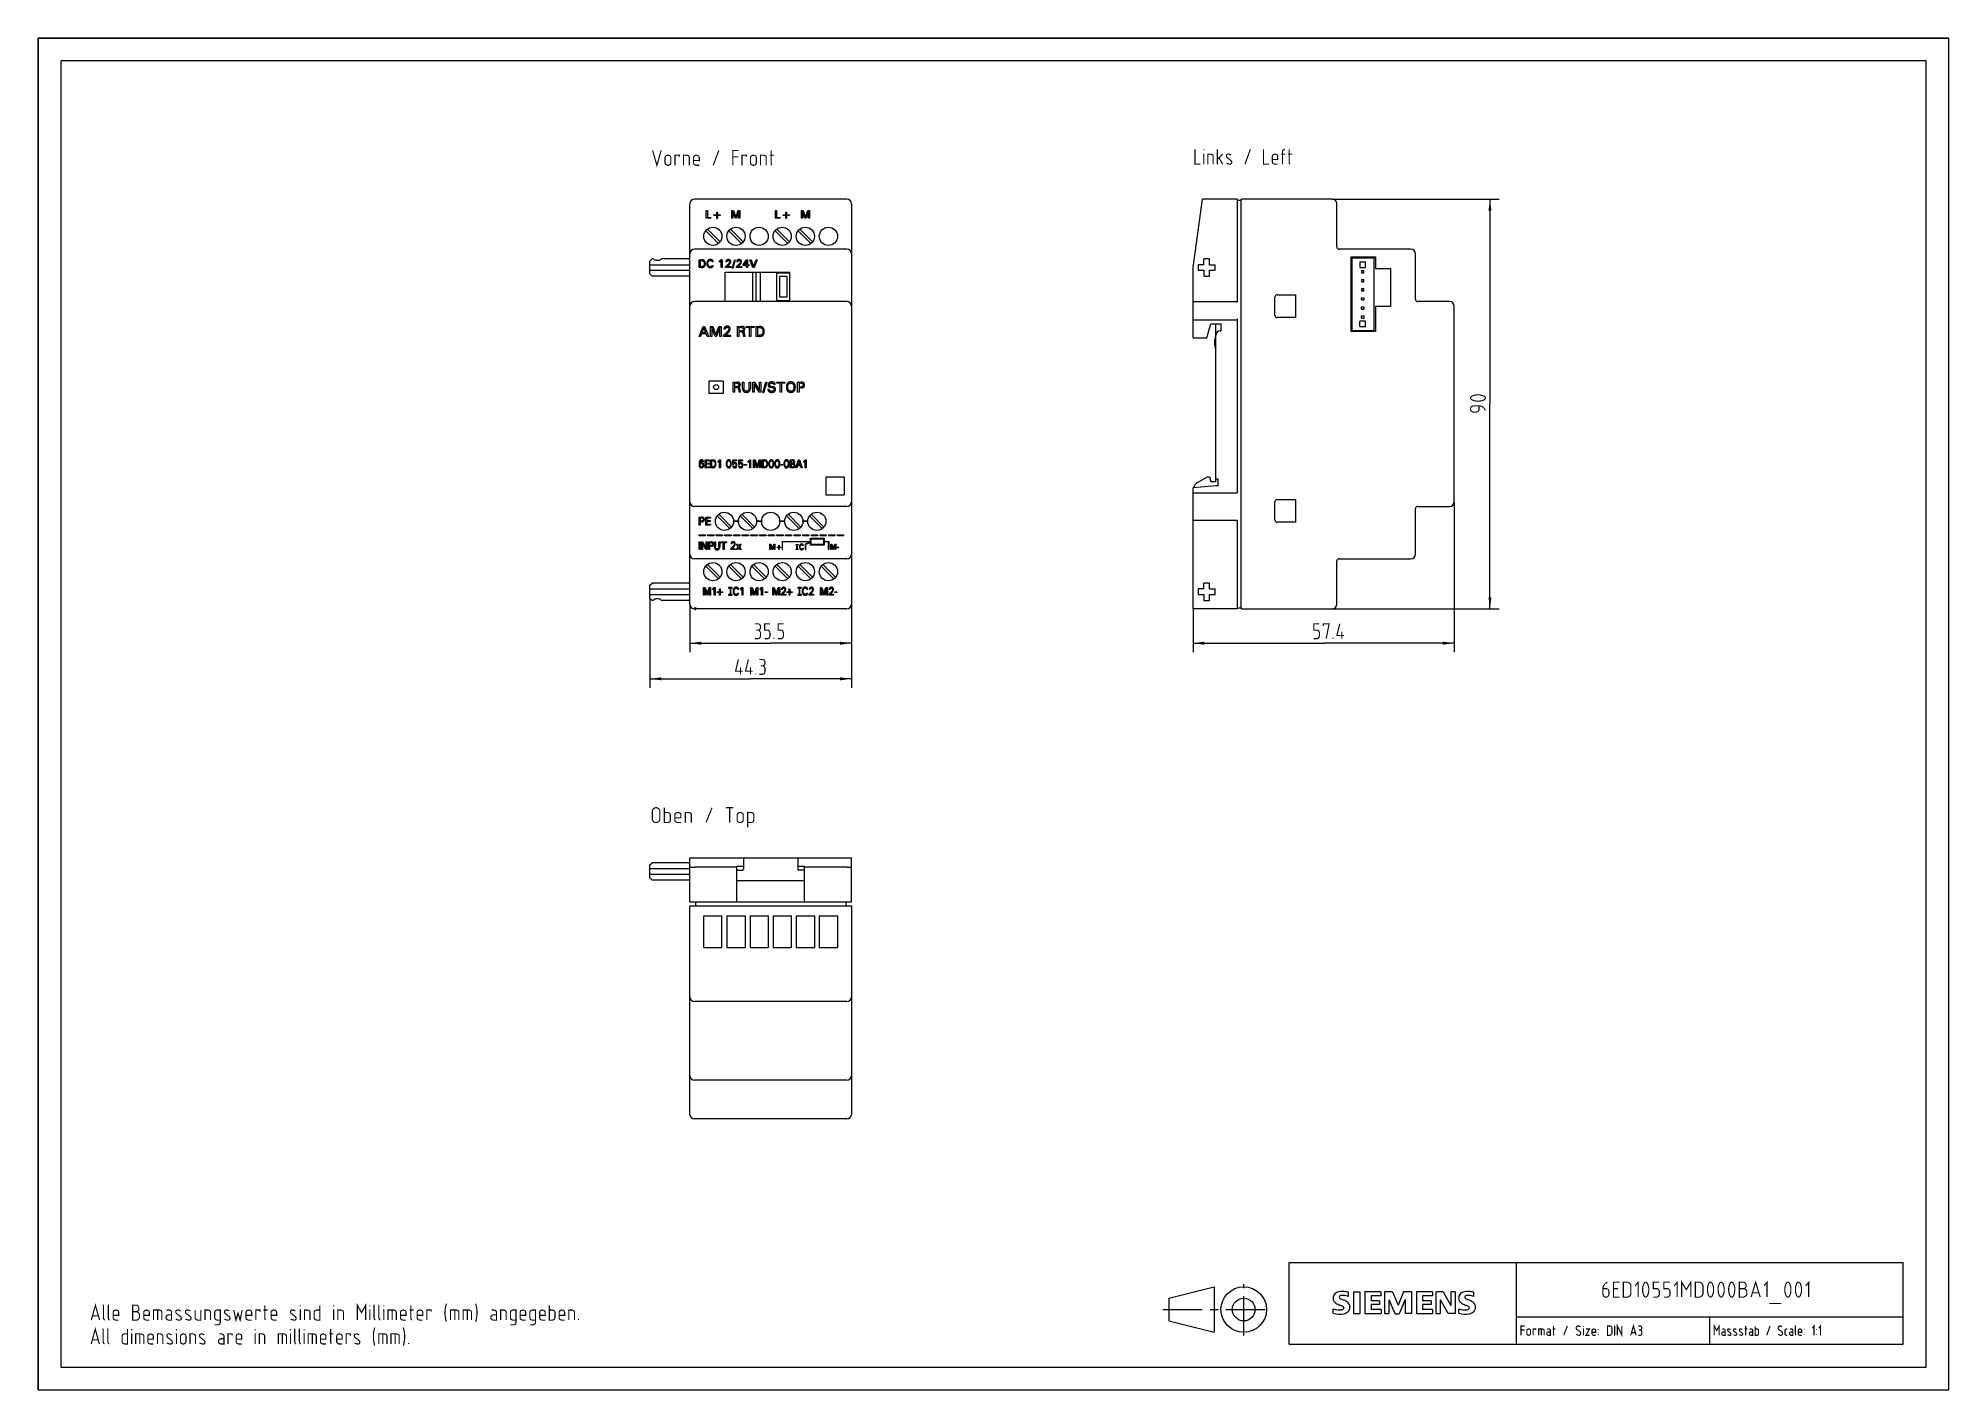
# Model space of a CAD drawing. Extents: x 0 to 420, y 0 to 297.
import ezdxf

# ---------------------------------------------------------------- set-up
doc = ezdxf.new("R2010")
doc.units = 0
doc.header["$LTSCALE"] = 23.1
doc.linetypes.add('CENTER', pattern=[0.6, 0.375, -0.075, 0.075, -0.075])
doc.layers.get('0').update_dxf_attribs({"linetype": 'CONTINUOUS'})
for name, color, linetype in [('10000_FRONT', 7, 'CONTINUOUS'), ('10100_DIM_FRONT', 7, 'CONTINUOUS'), ('10300_FRONT_GERMAN_ENGLISH', 7, 'CONTINUOUS'), ('11000_LEFT', 7, 'CONTINUOUS'), ('11100_DIM_LEFT', 7, 'CONTINUOUS'), ('11300_LEFT_GERMAN_ENGLISH', 7, 'CONTINUOUS'), ('13000_TOP', 7, 'CONTINUOUS'), ('13300_TOP_GERMAN_ENGLISH', 7, 'CONTINUOUS'), ('90000_FRAME', 7, 'CONTINUOUS'), ('91000_TIP', 7, 'CONTINUOUS')]:
    doc.layers.add(name, color=color, linetype=linetype)
doc.dimstyles.get("Standard").update_dxf_attribs({"dimtxt": 2.5, "dimasz": 2.5, "dimexe": 1.25, "dimexo": 0.625, "dimtad": 1, "dimcen": 2.5, "dimazin": 3, "dimtfac": 1, "dimtmove": 0, "dimatfit": 3})

msp = doc.modelspace()

# ---------------------------------------------------------------- blocks, each defined once
blk = doc.blocks.new('_FILLED')
at = {"color": 0, "linetype": 'BYBLOCK'}
blk.add_solid([(0, 0), (-1, 0.132), (-1, -0.132)], dxfattribs=at)
blk = doc.blocks.new('*D0')
at = {"layer": '10100_DIM_FRONT', "color": 7, "linetype": 'CONTINUOUS'}
for p, q in [((134.46, 173.98), (134.46, 154.23)), ((178.76, 172.63), (178.76, 154.23)), ((134.46, 156.23), (156.61, 156.23)), ((178.76, 156.23), (156.61, 156.23))]:
    blk.add_line(p, q, dxfattribs=at)
at = {"layer": '10100_DIM_FRONT', "color": 7, "linetype": 'CONTINUOUS', "xscale": 2.5, "yscale": 2.5, "zscale": 2.5, "rotation": 180}
blk.add_blockref('_FILLED', (134.46, 156.23), dxfattribs=at)
at = {"layer": '10100_DIM_FRONT', "color": 7, "linetype": 'CONTINUOUS', "xscale": 2.5, "yscale": 2.5, "zscale": 2.5}
blk.add_blockref('_FILLED', (178.76, 156.23), dxfattribs=at)
blk = doc.blocks.new('*D1')
at = {"layer": '10100_DIM_FRONT', "color": 7, "linetype": 'CONTINUOUS'}
for p, q in [((143.26, 172.63), (143.26, 162.06)), ((178.76, 172.63), (178.76, 162.06)), ((143.26, 164.06), (161.01, 164.06)), ((178.76, 164.06), (161.01, 164.06))]:
    blk.add_line(p, q, dxfattribs=at)
at = {"layer": '10100_DIM_FRONT', "color": 7, "linetype": 'CONTINUOUS', "xscale": 2.5, "yscale": 2.5, "zscale": 2.5, "rotation": 180}
blk.add_blockref('_FILLED', (143.26, 164.06), dxfattribs=at)
at = {"layer": '10100_DIM_FRONT', "color": 7, "linetype": 'CONTINUOUS', "xscale": 2.5, "yscale": 2.5, "zscale": 2.5}
blk.add_blockref('_FILLED', (178.76, 164.06), dxfattribs=at)
blk = doc.blocks.new('*D2')
at = {"layer": '11100_DIM_LEFT', "color": 7, "linetype": 'CONTINUOUS'}
for p, q in [((311.26, 195.13), (311.26, 162.06)), ((253.86, 171.63), (253.86, 162.06)), ((253.86, 164.06), (282.56, 164.06)), ((311.26, 164.06), (282.56, 164.06))]:
    blk.add_line(p, q, dxfattribs=at)
at = {"layer": '11100_DIM_LEFT', "color": 7, "linetype": 'CONTINUOUS', "xscale": 2.5, "yscale": 2.5, "zscale": 2.5, "rotation": 180}
blk.add_blockref('_FILLED', (253.86, 164.06), dxfattribs=at)
at = {"layer": '11100_DIM_LEFT', "color": 7, "linetype": 'CONTINUOUS', "xscale": 2.5, "yscale": 2.5, "zscale": 2.5}
blk.add_blockref('_FILLED', (311.26, 164.06), dxfattribs=at)
blk = doc.blocks.new('*D3')
at = {"layer": '11100_DIM_LEFT', "color": 7, "linetype": 'CONTINUOUS'}
for p, q in [((284.46, 261.63), (321.13, 261.63)), ((319.13, 261.63), (319.13, 216.63)), ((319.13, 171.63), (319.13, 216.63)), ((284.46, 171.63), (321.13, 171.63))]:
    blk.add_line(p, q, dxfattribs=at)
at = {"layer": '11100_DIM_LEFT', "color": 7, "linetype": 'CONTINUOUS', "xscale": 2.5, "yscale": 2.5, "zscale": 2.5}
for p, rotation in [((319.13, 261.63), 90), ((319.13, 171.63), 270)]:
    blk.add_blockref('_FILLED', p, dxfattribs=dict(at, rotation=rotation))

# ---------------------------------------------------------------- dimensions: what is measured, and where the dimension line sits
at = {"layer": '10100_DIM_FRONT', "color": 7, "linetype": 'CONTINUOUS'}
dim = msp.add_linear_dim(base=(134.462, 156.233), p1=(178.762, 172.627), p2=(134.462, 173.977), angle=180, dimstyle='Standard', dxfattribs=at)
dim.commit()
dim.dimension.update_dxf_attribs({"geometry": '*D0', "text_midpoint": (152.908, 157.108), "dimtype": 128})
dim = msp.add_linear_dim(base=(178.762, 164.059), p1=(143.262, 172.627), p2=(178.762, 172.627), dimstyle='Standard', dxfattribs=at)
dim.commit()
dim.dimension.update_dxf_attribs({"geometry": '*D1', "text_midpoint": (157.306, 164.934), "dimtype": 128})
at = {"layer": '11100_DIM_LEFT', "color": 7, "linetype": 'CONTINUOUS'}
dim = msp.add_linear_dim(base=(319.134, 261.627), p1=(284.461, 171.627), p2=(284.461, 261.627), angle=90, dimstyle='Standard', dxfattribs=at)
dim.commit()
dim.dimension.update_dxf_attribs({"geometry": '*D3', "text_midpoint": (318.259, 214.333), "dimtype": 128})
dim = msp.add_linear_dim(base=(311.261, 164.059), p1=(253.861, 171.627), p2=(311.261, 195.127), dimstyle='Standard', dxfattribs=at)
dim.commit()
dim.dimension.update_dxf_attribs({"geometry": '*D2', "text_midpoint": (279.941, 164.934), "dimtype": 128})

# ---------------------------------------------------------------- linework, layer by layer
at = {"color": 7, "linetype": 'CONTINUOUS'}
for p, q in [((0, 0), (0, 297)), ((0, 297), (420, 297)), ((420, 0), (420, 297)), ((0, 0), (420, 0))]:
    msp.add_line(p, q, dxfattribs=at)
at = {"layer": '10000_FRONT', "color": 7, "linetype": 'CONTINUOUS'}
for p, q in [((143.262, 172.627), (143.262, 260.627)), ((177.762, 261.627), (144.262, 261.627)), ((178.762, 260.627), (178.762, 172.627)), ((146.862, 257.427), (146.862, 259.127)), ((146.862, 259.127), (147.095, 259.127)), ((147.897, 257.427), (146.862, 257.427)), ((147.095, 259.127), (147.095, 257.62)), ((147.095, 257.62), (147.897, 257.62)), ((147.897, 257.62), (147.897, 257.427)), ((148.538, 258.034), (148.538, 258.179)), ((148.538, 258.179), (149.156, 258.179)), ((149.156, 258.034), (148.538, 258.034)), ((149.156, 258.179), (149.156, 258.797)), ((149.156, 258.797), (149.301, 258.797)), ((149.156, 257.416), (149.156, 258.034)), ((149.301, 257.416), (149.156, 257.416)), ((149.301, 258.797), (149.301, 258.179)), ((149.301, 258.179), (149.919, 258.179)), ((149.301, 258.034), (149.301, 257.416)), ((149.919, 258.034), (149.301, 258.034)), ((149.919, 258.179), (149.919, 258.034)), ((152.462, 257.427), (152.462, 259.127)), ((152.462, 259.127), (152.839, 259.127)), ((152.695, 257.427), (152.462, 257.427)), ((152.695, 258.949), (152.695, 257.427)), ((153.255, 257.427), (152.695, 258.949)), ((152.839, 259.127), (153.373, 257.704)), ((153.489, 257.427), (153.255, 257.427)), ((153.373, 257.704), (153.89, 259.127)), ((154.034, 258.951), (153.489, 257.427)), ((153.89, 259.127), (154.267, 259.127)), ((154.034, 257.427), (154.034, 258.951)), ((154.267, 257.427), (154.034, 257.427)), ((154.267, 259.127), (154.267, 257.427)), ((162.062, 257.427), (162.062, 259.127)), ((162.062, 259.127), (162.295, 259.127)), ((163.097, 257.427), (162.062, 257.427)), ((162.295, 259.127), (162.295, 257.62)), ((162.295, 257.62), (163.097, 257.62)), ((163.097, 257.62), (163.097, 257.427)), ((163.738, 258.034), (163.738, 258.179)), ((163.738, 258.179), (164.356, 258.179)), ((164.356, 258.034), (163.738, 258.034)), ((164.356, 258.179), (164.356, 258.797)), ((164.356, 258.797), (164.501, 258.797)), ((164.356, 257.416), (164.356, 258.034)), ((164.501, 257.416), (164.356, 257.416)), ((164.501, 258.797), (164.501, 258.179)), ((164.501, 258.179), (165.119, 258.179)), ((164.501, 258.034), (164.501, 257.416)), ((165.119, 258.034), (164.501, 258.034)), ((165.119, 258.179), (165.119, 258.034)), ((167.762, 257.427), (167.762, 259.127)), ((167.762, 259.127), (168.139, 259.127)), ((167.995, 257.427), (167.762, 257.427)), ((167.995, 258.949), (167.995, 257.427)), ((168.555, 257.427), (167.995, 258.949)), ((168.139, 259.127), (168.673, 257.704)), ((168.789, 257.427), (168.555, 257.427)), ((168.673, 257.704), (169.19, 259.127)), ((169.334, 258.951), (168.789, 257.427)), ((169.19, 259.127), (169.567, 259.127)), ((169.334, 257.427), (169.334, 258.951)), ((169.567, 257.427), (169.334, 257.427)), ((169.567, 259.127), (169.567, 257.427)), ((146.745, 254.691), (149.529, 251.906)), ((149.88, 252.263), (147.095, 255.048)), ((151.825, 254.691), (154.609, 251.906)), ((154.96, 252.263), (152.175, 255.048)), ((161.985, 254.691), (164.769, 251.906)), ((165.12, 252.263), (162.335, 255.048)), ((167.065, 254.691), (169.849, 251.906)), ((170.2, 252.263), (167.415, 255.048)), ((134.462, 248.027), (134.962, 248.527)), ((134.462, 245.227), (134.462, 248.027)), ((135.238, 248.527), (134.962, 248.527)), ((135.862, 248.227), (136.362, 248.227)), ((143.062, 248.527), (136.987, 248.527)), ((177.762, 250.627), (144.262, 250.627)), ((145.262, 246.627), (145.262, 248.327)), ((145.262, 248.327), (145.801, 248.327)), ((145.495, 248.134), (145.495, 246.82)), ((145.801, 248.134), (145.495, 248.134)), ((145.828, 248.327), (145.801, 248.327)), ((145.801, 248.134), (145.822, 248.134)), ((145.822, 248.134), (145.842, 248.134)), ((145.855, 248.326), (145.828, 248.327)), ((145.842, 248.134), (145.863, 248.133)), ((145.882, 248.325), (145.855, 248.326)), ((145.863, 248.133), (145.885, 248.131)), ((145.909, 248.324), (145.882, 248.325)), ((145.885, 248.131), (145.906, 248.13)), ((145.906, 248.13), (145.927, 248.127)), ((145.937, 248.322), (145.909, 248.324)), ((145.927, 248.127), (145.948, 248.125)), ((145.964, 248.319), (145.937, 248.322)), ((145.948, 248.125), (145.968, 248.121)), ((145.991, 248.316), (145.964, 248.319)), ((145.968, 248.121), (145.989, 248.117)), ((145.989, 248.117), (146.01, 248.113)), ((146.018, 248.312), (145.991, 248.316)), ((146.01, 248.113), (146.03, 248.108)), ((146.045, 248.307), (146.018, 248.312)), ((146.03, 248.108), (146.05, 248.102)), ((146.072, 248.302), (146.045, 248.307)), ((146.05, 248.102), (146.07, 248.096)), ((146.07, 248.096), (146.09, 248.088)), ((146.099, 248.296), (146.072, 248.302)), ((146.09, 248.088), (146.109, 248.08)), ((146.125, 248.289), (146.099, 248.296)), ((146.109, 248.08), (146.128, 248.072)), ((146.151, 248.282), (146.125, 248.289)), ((146.128, 248.072), (146.147, 248.062)), ((146.147, 248.062), (146.161, 248.054)), ((146.177, 248.273), (146.151, 248.282)), ((146.161, 248.054), (146.176, 248.045)), ((146.176, 248.045), (146.19, 248.035)), ((146.202, 248.264), (146.177, 248.273)), ((146.19, 248.035), (146.203, 248.026)), ((146.227, 248.253), (146.202, 248.264)), ((146.203, 248.026), (146.217, 248.015)), ((146.217, 248.015), (146.23, 248.004)), ((146.252, 248.242), (146.227, 248.253)), ((146.23, 248.004), (146.242, 247.993)), ((146.242, 247.993), (146.255, 247.981)), ((146.276, 248.23), (146.252, 248.242)), ((146.255, 247.981), (146.267, 247.969)), ((146.267, 247.969), (146.278, 247.957)), ((146.296, 248.219), (146.276, 248.23)), ((146.278, 247.957), (146.289, 247.944)), ((146.289, 247.944), (146.3, 247.931)), ((146.315, 248.207), (146.296, 248.219)), ((146.3, 247.931), (146.31, 247.917)), ((146.31, 247.917), (146.32, 247.904)), ((146.335, 248.194), (146.315, 248.207)), ((146.32, 247.904), (146.329, 247.889)), ((146.329, 247.889), (146.338, 247.875)), ((146.353, 248.181), (146.335, 248.194)), ((146.338, 247.875), (146.347, 247.86)), ((146.347, 247.86), (146.354, 247.846)), ((146.372, 248.167), (146.353, 248.181)), ((146.354, 247.846), (146.364, 247.826)), ((146.364, 247.826), (146.372, 247.806)), ((146.389, 248.152), (146.372, 248.167)), ((146.372, 247.806), (146.38, 247.786)), ((146.407, 248.137), (146.389, 248.152)), ((146.424, 248.121), (146.407, 248.137)), ((146.44, 248.105), (146.424, 248.121)), ((146.456, 248.088), (146.44, 248.105)), ((146.471, 248.071), (146.456, 248.088)), ((146.486, 248.053), (146.471, 248.071)), ((146.5, 248.035), (146.486, 248.053)), ((146.514, 248.016), (146.5, 248.035)), ((146.526, 247.997), (146.514, 248.016)), ((146.539, 247.978), (146.526, 247.997)), ((146.55, 247.958), (146.539, 247.978)), ((146.561, 247.938), (146.55, 247.958)), ((146.574, 247.912), (146.561, 247.938)), ((146.586, 247.885), (146.574, 247.912)), ((146.596, 247.858), (146.586, 247.885)), ((146.606, 247.831), (146.596, 247.858)), ((146.614, 247.803), (146.606, 247.831)), ((146.622, 247.775), (146.614, 247.803)), ((147.026, 247.821), (147.019, 247.795)), ((147.034, 247.847), (147.026, 247.821)), ((147.043, 247.873), (147.034, 247.847)), ((147.052, 247.899), (147.043, 247.873)), ((147.062, 247.924), (147.052, 247.899)), ((147.072, 247.947), (147.062, 247.924)), ((147.082, 247.97), (147.072, 247.947)), ((147.094, 247.992), (147.082, 247.97)), ((147.106, 248.014), (147.094, 247.992)), ((147.118, 248.036), (147.106, 248.014)), ((147.132, 248.057), (147.118, 248.036)), ((147.146, 248.078), (147.132, 248.057)), ((147.161, 248.098), (147.146, 248.078)), ((147.174, 248.115), (147.161, 248.098)), ((147.188, 248.131), (147.174, 248.115)), ((147.202, 248.147), (147.188, 248.131)), ((147.216, 248.162), (147.202, 248.147)), ((147.232, 248.177), (147.216, 248.162)), ((147.247, 248.192), (147.232, 248.177)), ((147.263, 248.206), (147.247, 248.192)), ((147.262, 247.797), (147.269, 247.816)), ((147.28, 248.219), (147.263, 248.206)), ((147.269, 247.816), (147.276, 247.835)), ((147.276, 247.835), (147.282, 247.85)), ((147.297, 248.232), (147.28, 248.219)), ((147.282, 247.85), (147.288, 247.865)), ((147.288, 247.865), (147.295, 247.88)), ((147.295, 247.88), (147.302, 247.895)), ((147.314, 248.244), (147.297, 248.232)), ((147.302, 247.895), (147.31, 247.909)), ((147.31, 247.909), (147.318, 247.923)), ((147.332, 248.256), (147.314, 248.244)), ((147.318, 247.923), (147.326, 247.937)), ((147.326, 247.937), (147.335, 247.951)), ((147.35, 248.267), (147.332, 248.256)), ((147.335, 247.951), (147.344, 247.964)), ((147.344, 247.964), (147.352, 247.976)), ((147.369, 248.277), (147.35, 248.267)), ((147.352, 247.976), (147.361, 247.987)), ((147.361, 247.987), (147.37, 247.998)), ((147.388, 248.287), (147.369, 248.277)), ((147.37, 247.998), (147.38, 248.009)), ((147.38, 248.009), (147.389, 248.019)), ((147.407, 248.296), (147.388, 248.287)), ((147.389, 248.019), (147.399, 248.03)), ((147.399, 248.03), (147.41, 248.039)), ((147.427, 248.304), (147.407, 248.296)), ((147.41, 248.039), (147.42, 248.049)), ((147.42, 248.049), (147.431, 248.058)), ((147.447, 248.312), (147.427, 248.304)), ((147.431, 248.058), (147.442, 248.067)), ((147.442, 248.067), (147.454, 248.075)), ((147.467, 248.319), (147.447, 248.312)), ((147.454, 248.075), (147.465, 248.083)), ((147.465, 248.083), (147.477, 248.091)), ((147.487, 248.326), (147.467, 248.319)), ((147.477, 248.091), (147.49, 248.098)), ((147.508, 248.332), (147.487, 248.326)), ((147.49, 248.098), (147.502, 248.105)), ((147.502, 248.105), (147.515, 248.112)), ((147.533, 248.338), (147.508, 248.332)), ((147.515, 248.112), (147.528, 248.118)), ((147.528, 248.118), (147.541, 248.123)), ((147.559, 248.344), (147.533, 248.338)), ((147.541, 248.123), (147.554, 248.129)), ((147.554, 248.129), (147.567, 248.134)), ((147.585, 248.348), (147.559, 248.344)), ((147.567, 248.134), (147.581, 248.138)), ((147.581, 248.138), (147.595, 248.142)), ((147.611, 248.352), (147.585, 248.348)), ((147.595, 248.142), (147.611, 248.147)), ((147.637, 248.355), (147.611, 248.352)), ((147.611, 248.147), (147.628, 248.151)), ((147.628, 248.151), (147.646, 248.154)), ((147.664, 248.358), (147.637, 248.355)), ((147.646, 248.154), (147.663, 248.157)), ((147.663, 248.157), (147.68, 248.159)), ((147.69, 248.359), (147.664, 248.358)), ((147.68, 248.159), (147.697, 248.161)), ((147.716, 248.36), (147.69, 248.359)), ((147.697, 248.161), (147.715, 248.163)), ((147.715, 248.163), (147.732, 248.164)), ((147.743, 248.361), (147.716, 248.36)), ((147.732, 248.164), (147.75, 248.164)), ((147.771, 248.36), (147.743, 248.361)), ((147.75, 248.164), (147.767, 248.164)), ((147.767, 248.164), (147.787, 248.164)), ((147.799, 248.36), (147.771, 248.36)), ((147.787, 248.164), (147.806, 248.163)), ((147.826, 248.358), (147.799, 248.36)), ((147.806, 248.163), (147.826, 248.162)), ((147.854, 248.356), (147.826, 248.358)), ((147.826, 248.162), (147.845, 248.16)), ((147.845, 248.16), (147.865, 248.157)), ((147.882, 248.353), (147.854, 248.356)), ((147.865, 248.157), (147.88, 248.155)), ((147.88, 248.155), (147.894, 248.152)), ((147.91, 248.349), (147.882, 248.353)), ((147.894, 248.152), (147.909, 248.148)), ((147.909, 248.148), (147.923, 248.144)), ((147.934, 248.345), (147.91, 248.349)), ((147.923, 248.144), (147.938, 248.14)), ((147.959, 248.34), (147.934, 248.345)), ((147.938, 248.14), (147.952, 248.135)), ((147.952, 248.135), (147.965, 248.13)), ((147.984, 248.334), (147.959, 248.34)), ((147.965, 248.13), (147.978, 248.125)), ((147.978, 248.125), (147.99, 248.119)), ((148.008, 248.328), (147.984, 248.334)), ((147.99, 248.119), (148.003, 248.113)), ((148.003, 248.113), (148.015, 248.106)), ((148.032, 248.321), (148.008, 248.328)), ((148.015, 248.106), (148.027, 248.099)), ((148.027, 248.099), (148.037, 248.093)), ((148.056, 248.313), (148.032, 248.321)), ((148.037, 248.093), (148.046, 248.087)), ((148.046, 248.087), (148.056, 248.08)), ((148.078, 248.305), (148.056, 248.313)), ((148.056, 248.08), (148.065, 248.072)), ((148.065, 248.072), (148.073, 248.065)), ((148.073, 248.065), (148.082, 248.057)), ((148.1, 248.296), (148.078, 248.305)), ((148.082, 248.057), (148.09, 248.049)), ((148.09, 248.049), (148.097, 248.04)), ((148.097, 248.04), (148.104, 248.032)), ((148.121, 248.287), (148.1, 248.296)), ((148.104, 248.032), (148.11, 248.023)), ((148.11, 248.023), (148.116, 248.014)), ((148.116, 248.014), (148.122, 248.005)), ((148.142, 248.276), (148.121, 248.287)), ((148.122, 248.005), (148.127, 247.996)), ((148.127, 247.996), (148.132, 247.986)), ((148.132, 247.986), (148.136, 247.976)), ((148.136, 247.976), (148.14, 247.966)), ((148.14, 247.966), (148.143, 247.956)), ((148.162, 248.265), (148.142, 248.276)), ((148.143, 247.956), (148.146, 247.947)), ((148.146, 247.947), (148.148, 247.937)), ((148.148, 247.937), (148.15, 247.927)), ((148.15, 247.927), (148.152, 247.917)), ((148.152, 247.917), (148.153, 247.907)), ((148.153, 247.907), (148.153, 247.897)), ((148.153, 247.897), (148.154, 247.886)), ((148.154, 247.886), (148.154, 247.876)), ((148.392, 247.876), (148.154, 247.876)), ((148.183, 248.253), (148.162, 248.265)), ((148.199, 248.243), (148.183, 248.253)), ((148.215, 248.232), (148.199, 248.243)), ((148.23, 248.221), (148.215, 248.232)), ((148.245, 248.209), (148.23, 248.221)), ((148.259, 248.196), (148.245, 248.209)), ((148.273, 248.183), (148.259, 248.196)), ((148.287, 248.169), (148.273, 248.183)), ((148.299, 248.154), (148.287, 248.169)), ((148.31, 248.14), (148.299, 248.154)), ((148.321, 248.125), (148.31, 248.14)), ((148.33, 248.11), (148.321, 248.125)), ((148.34, 248.095), (148.33, 248.11)), ((148.348, 248.079), (148.34, 248.095)), ((148.356, 248.062), (148.348, 248.079)), ((148.363, 248.046), (148.356, 248.062)), ((148.369, 248.029), (148.363, 248.046)), ((148.374, 248.012), (148.369, 248.029)), ((148.379, 247.996), (148.374, 248.012)), ((148.383, 247.979), (148.379, 247.996)), ((148.386, 247.962), (148.383, 247.979)), ((148.389, 247.945), (148.386, 247.962)), ((148.391, 247.928), (148.389, 247.945)), ((148.392, 247.911), (148.391, 247.928)), ((148.392, 247.893), (148.392, 247.911)), ((148.392, 247.876), (148.392, 247.893)), ((149.748, 248.062), (149.733, 248.056)), ((149.733, 247.844), (149.733, 248.056)), ((149.733, 247.844), (149.754, 247.852)), ((149.763, 248.068), (149.748, 248.062)), ((149.754, 247.852), (149.775, 247.861)), ((149.778, 248.074), (149.763, 248.068)), ((149.775, 247.861), (149.796, 247.869)), ((149.793, 248.081), (149.778, 248.074)), ((149.808, 248.088), (149.793, 248.081)), ((149.796, 247.869), (149.817, 247.878)), ((149.823, 248.095), (149.808, 248.088)), ((149.817, 247.878), (149.838, 247.888)), ((149.837, 248.102), (149.823, 248.095)), ((149.852, 248.109), (149.837, 248.102)), ((149.838, 247.888), (149.853, 247.895)), ((149.866, 248.117), (149.852, 248.109)), ((149.853, 247.895), (149.868, 247.902)), ((149.88, 248.125), (149.866, 248.117)), ((149.868, 247.902), (149.883, 247.909)), ((149.894, 248.132), (149.88, 248.125)), ((149.883, 247.909), (149.898, 247.917)), ((149.908, 248.141), (149.894, 248.132)), ((149.898, 247.917), (149.913, 247.924)), ((149.922, 248.149), (149.908, 248.141)), ((149.913, 247.924), (149.928, 247.932)), ((149.936, 248.157), (149.922, 248.149)), ((149.928, 247.932), (149.94, 247.939)), ((149.949, 248.166), (149.936, 248.157)), ((149.94, 247.939), (149.953, 247.947)), ((149.963, 248.175), (149.949, 248.166)), ((149.953, 247.947), (149.966, 247.954)), ((149.976, 248.184), (149.963, 248.175)), ((149.966, 247.954), (149.978, 247.962)), ((149.99, 248.193), (149.976, 248.184)), ((149.978, 247.962), (149.991, 247.97)), ((150.003, 248.202), (149.99, 248.193)), ((149.991, 247.97), (150.003, 247.978)), ((150.016, 248.212), (150.003, 248.202)), ((150.003, 247.978), (150.014, 247.985)), ((150.014, 247.985), (150.024, 247.992)), ((150.029, 248.222), (150.016, 248.212)), ((150.024, 247.992), (150.035, 248)), ((150.042, 248.231), (150.029, 248.222)), ((150.035, 248), (150.046, 248.008)), ((150.055, 248.242), (150.042, 248.231)), ((150.046, 248.008), (150.058, 248.017)), ((150.067, 248.252), (150.055, 248.242)), ((150.058, 248.017), (150.069, 248.025)), ((150.08, 248.262), (150.067, 248.252)), ((150.069, 248.025), (150.087, 248.04)), ((150.092, 248.273), (150.08, 248.262)), ((150.087, 248.04), (150.105, 248.055)), ((150.105, 248.284), (150.092, 248.273)), ((150.117, 248.295), (150.105, 248.284)), ((150.105, 246.627), (150.105, 248.055)), ((150.129, 248.306), (150.117, 248.295)), ((150.14, 248.317), (150.129, 248.306)), ((150.14, 248.317), (150.333, 248.317)), ((150.333, 248.317), (150.333, 246.627)), ((151.181, 247.897), (151.18, 247.887)), ((151.18, 247.887), (151.18, 247.877)), ((151.18, 247.877), (151.18, 247.868)), ((151.401, 247.868), (151.18, 247.868)), ((151.182, 247.916), (151.181, 247.906)), ((151.181, 247.906), (151.181, 247.897)), ((151.183, 247.935), (151.182, 247.925)), ((151.182, 247.925), (151.182, 247.916)), ((151.184, 247.945), (151.183, 247.935)), ((151.186, 247.954), (151.184, 247.945)), ((151.187, 247.964), (151.186, 247.954)), ((151.189, 247.973), (151.187, 247.964)), ((151.191, 247.983), (151.189, 247.973)), ((151.193, 247.992), (151.191, 247.983)), ((151.195, 248.002), (151.193, 247.992)), ((151.197, 248.011), (151.195, 248.002)), ((151.2, 248.019), (151.197, 248.011)), ((151.202, 248.028), (151.2, 248.019)), ((151.205, 248.036), (151.202, 248.028)), ((151.208, 248.045), (151.205, 248.036)), ((151.21, 248.053), (151.208, 248.045)), ((151.214, 248.061), (151.21, 248.053)), ((151.217, 248.069), (151.214, 248.061)), ((151.22, 248.077), (151.217, 248.069)), ((151.224, 248.085), (151.22, 248.077)), ((151.228, 248.093), (151.224, 248.085)), ((151.231, 248.101), (151.228, 248.093)), ((151.236, 248.109), (151.231, 248.101)), ((151.24, 248.116), (151.236, 248.109)), ((151.244, 248.124), (151.24, 248.116)), ((151.249, 248.131), (151.244, 248.124)), ((151.253, 248.138), (151.249, 248.131)), ((151.258, 248.145), (151.253, 248.138)), ((151.262, 248.152), (151.258, 248.145)), ((151.267, 248.158), (151.262, 248.152)), ((151.272, 248.165), (151.267, 248.158)), ((151.277, 248.171), (151.272, 248.165)), ((151.282, 248.177), (151.277, 248.171)), ((151.288, 248.184), (151.282, 248.177)), ((151.293, 248.19), (151.288, 248.184)), ((151.299, 248.196), (151.293, 248.19)), ((151.304, 248.202), (151.299, 248.196)), ((151.31, 248.207), (151.304, 248.202)), ((151.316, 248.213), (151.31, 248.207)), ((151.322, 248.219), (151.316, 248.213)), ((151.328, 248.224), (151.322, 248.219)), ((151.334, 248.229), (151.328, 248.224)), ((151.351, 248.243), (151.334, 248.229)), ((151.368, 248.255), (151.351, 248.243)), ((151.385, 248.267), (151.368, 248.255)), ((151.403, 248.278), (151.385, 248.267)), ((151.401, 247.89), (151.402, 247.9)), ((151.401, 247.879), (151.401, 247.89)), ((151.401, 247.868), (151.401, 247.879)), ((151.402, 247.9), (151.403, 247.911)), ((151.422, 248.288), (151.403, 248.278)), ((151.403, 247.911), (151.404, 247.922)), ((151.404, 247.922), (151.406, 247.933)), ((151.406, 247.933), (151.408, 247.944)), ((151.408, 247.944), (151.41, 247.955)), ((151.41, 247.955), (151.412, 247.963)), ((151.412, 247.963), (151.415, 247.972)), ((151.415, 247.972), (151.418, 247.98)), ((151.418, 247.98), (151.42, 247.988)), ((151.42, 247.988), (151.424, 247.996)), ((151.441, 248.298), (151.422, 248.288)), ((151.424, 247.996), (151.427, 248.005)), ((151.427, 248.005), (151.431, 248.013)), ((151.431, 248.013), (151.435, 248.02)), ((151.435, 248.02), (151.439, 248.028)), ((151.439, 248.028), (151.443, 248.035)), ((151.461, 248.307), (151.441, 248.298)), ((151.443, 248.035), (151.448, 248.043)), ((151.448, 248.043), (151.453, 248.05)), ((151.453, 248.05), (151.458, 248.057)), ((151.458, 248.057), (151.463, 248.063)), ((151.482, 248.315), (151.461, 248.307)), ((151.463, 248.063), (151.469, 248.07)), ((151.469, 248.07), (151.475, 248.076)), ((151.475, 248.076), (151.481, 248.082)), ((151.481, 248.082), (151.487, 248.088)), ((151.503, 248.322), (151.482, 248.315)), ((151.487, 248.088), (151.494, 248.095)), ((151.494, 248.095), (151.501, 248.101)), ((151.501, 248.101), (151.509, 248.107)), ((151.524, 248.328), (151.503, 248.322)), ((151.509, 248.107), (151.517, 248.113)), ((151.517, 248.113), (151.525, 248.119)), ((151.546, 248.334), (151.524, 248.328)), ((151.525, 248.119), (151.533, 248.124)), ((151.533, 248.124), (151.542, 248.129)), ((151.542, 248.129), (151.55, 248.133)), ((151.567, 248.339), (151.546, 248.334)), ((151.55, 248.133), (151.559, 248.138)), ((151.559, 248.138), (151.569, 248.142)), ((151.592, 248.343), (151.567, 248.339)), ((151.569, 248.142), (151.578, 248.146)), ((151.578, 248.146), (151.587, 248.149)), ((151.587, 248.149), (151.597, 248.152)), ((151.616, 248.346), (151.592, 248.343)), ((151.597, 248.152), (151.607, 248.155)), ((151.607, 248.155), (151.616, 248.158)), ((151.64, 248.349), (151.616, 248.346)), ((151.616, 248.158), (151.626, 248.16)), ((151.626, 248.16), (151.637, 248.162)), ((151.637, 248.162), (151.648, 248.164)), ((151.665, 248.351), (151.64, 248.349)), ((151.648, 248.164), (151.659, 248.166)), ((151.659, 248.166), (151.67, 248.167)), ((151.689, 248.352), (151.665, 248.351)), ((151.67, 248.167), (151.681, 248.168)), ((151.681, 248.168), (151.692, 248.169)), ((151.714, 248.352), (151.689, 248.352)), ((151.692, 248.169), (151.703, 248.169)), ((151.703, 248.169), (151.714, 248.169)), ((151.738, 248.352), (151.714, 248.352)), ((151.714, 248.169), (151.726, 248.169)), ((151.726, 248.169), (151.739, 248.169)), ((151.762, 248.351), (151.738, 248.352)), ((151.739, 248.169), (151.751, 248.168)), ((151.751, 248.168), (151.763, 248.167)), ((151.786, 248.349), (151.762, 248.351)), ((151.763, 248.167), (151.775, 248.165)), ((151.775, 248.165), (151.787, 248.164)), ((151.81, 248.347), (151.786, 248.349)), ((151.787, 248.164), (151.8, 248.162)), ((151.8, 248.162), (151.809, 248.16)), ((151.809, 248.16), (151.819, 248.157)), ((151.833, 248.344), (151.81, 248.347)), ((151.819, 248.157), (151.828, 248.155)), ((151.828, 248.155), (151.837, 248.152)), ((151.857, 248.34), (151.833, 248.344)), ((151.837, 248.152), (151.846, 248.149)), ((151.846, 248.149), (151.856, 248.146)), ((151.856, 248.146), (151.865, 248.142)), ((151.878, 248.336), (151.857, 248.34)), ((151.865, 248.142), (151.873, 248.139)), ((151.873, 248.139), (151.882, 248.135)), ((151.899, 248.331), (151.878, 248.336)), ((151.882, 248.135), (151.89, 248.131)), ((151.89, 248.131), (151.898, 248.126)), ((151.898, 248.126), (151.906, 248.122)), ((151.92, 248.326), (151.899, 248.331)), ((151.906, 248.122), (151.913, 248.117)), ((151.913, 248.117), (151.921, 248.112)), ((151.941, 248.319), (151.92, 248.326)), ((151.921, 248.112), (151.928, 248.106)), ((151.928, 248.106), (151.936, 248.1)), ((151.936, 248.1), (151.942, 248.095)), ((151.961, 248.312), (151.941, 248.319)), ((151.942, 248.095), (151.948, 248.089)), ((151.948, 248.089), (151.954, 248.084)), ((151.954, 248.084), (151.96, 248.078)), ((151.96, 248.078), (151.966, 248.071)), ((151.981, 248.304), (151.961, 248.312)), ((151.966, 248.071), (151.972, 248.065)), ((151.972, 248.065), (151.977, 248.058)), ((151.977, 248.058), (151.982, 248.052)), ((152, 248.296), (151.981, 248.304)), ((151.982, 248.052), (151.986, 248.045)), ((151.986, 248.045), (151.991, 248.037)), ((151.991, 248.037), (151.995, 248.03)), ((151.995, 248.03), (151.999, 248.023)), ((151.999, 248.023), (152.003, 248.015)), ((152.018, 248.287), (152, 248.296)), ((152.003, 248.015), (152.006, 248.007)), ((152.006, 248.007), (152.009, 247.999)), ((152.009, 247.999), (152.012, 247.991)), ((152.015, 247.812), (152.01, 247.796)), ((152.012, 247.991), (152.015, 247.983)), ((152.015, 247.983), (152.017, 247.975)), ((152.019, 247.827), (152.015, 247.812)), ((152.017, 247.975), (152.019, 247.966)), ((152.035, 248.277), (152.018, 248.287)), ((152.019, 247.966), (152.021, 247.957)), ((152.022, 247.843), (152.019, 247.827)), ((152.021, 247.957), (152.023, 247.948)), ((152.025, 247.86), (152.022, 247.843)), ((152.023, 247.948), (152.025, 247.939)), ((152.025, 247.939), (152.026, 247.929)), ((152.026, 247.876), (152.025, 247.86)), ((152.026, 247.929), (152.026, 247.92)), ((152.026, 247.92), (152.027, 247.911)), ((152.027, 247.892), (152.026, 247.876)), ((152.027, 247.911), (152.027, 247.901)), ((152.027, 247.901), (152.027, 247.892)), ((152.053, 248.267), (152.035, 248.277)), ((152.07, 248.256), (152.053, 248.267)), ((152.086, 248.244), (152.07, 248.256)), ((152.101, 248.232), (152.086, 248.244)), ((152.115, 248.221), (152.101, 248.232)), ((152.128, 248.208), (152.115, 248.221)), ((152.141, 248.195), (152.128, 248.208)), ((152.153, 248.181), (152.141, 248.195)), ((152.165, 248.167), (152.153, 248.181)), ((152.176, 248.152), (152.165, 248.167)), ((152.186, 248.137), (152.176, 248.152)), ((152.195, 248.122), (152.186, 248.137)), ((152.203, 248.106), (152.195, 248.122)), ((152.211, 248.089), (152.203, 248.106)), ((152.218, 248.073), (152.211, 248.089)), ((152.224, 248.055), (152.218, 248.073)), ((152.23, 248.038), (152.224, 248.055)), ((152.235, 248.019), (152.23, 248.038)), ((152.234, 247.79), (152.239, 247.812)), ((152.239, 248), (152.235, 248.019)), ((152.242, 247.98), (152.239, 248)), ((152.239, 247.812), (152.242, 247.834)), ((152.245, 247.961), (152.242, 247.98)), ((152.242, 247.834), (152.245, 247.857)), ((152.247, 247.941), (152.245, 247.961)), ((152.245, 247.857), (152.247, 247.879)), ((152.248, 247.921), (152.247, 247.941)), ((152.247, 247.879), (152.248, 247.902)), ((152.248, 247.902), (152.248, 247.921)), ((152.565, 246.499), (153.105, 248.327)), ((153.243, 248.327), (152.702, 246.499)), ((153.105, 248.327), (153.243, 248.327)), ((153.547, 247.887), (153.546, 247.877)), ((153.546, 247.877), (153.546, 247.868)), ((153.767, 247.868), (153.546, 247.868)), ((153.548, 247.916), (153.547, 247.906)), ((153.547, 247.906), (153.547, 247.897)), ((153.547, 247.897), (153.547, 247.887)), ((153.549, 247.925), (153.548, 247.916)), ((153.55, 247.935), (153.549, 247.925)), ((153.551, 247.945), (153.55, 247.935)), ((153.552, 247.954), (153.551, 247.945)), ((153.554, 247.964), (153.552, 247.954)), ((153.555, 247.973), (153.554, 247.964)), ((153.557, 247.983), (153.555, 247.973)), ((153.559, 247.992), (153.557, 247.983)), ((153.561, 248.002), (153.559, 247.992)), ((153.564, 248.011), (153.561, 248.002)), ((153.566, 248.019), (153.564, 248.011)), ((153.568, 248.028), (153.566, 248.019)), ((153.571, 248.036), (153.568, 248.028)), ((153.574, 248.045), (153.571, 248.036)), ((153.577, 248.053), (153.574, 248.045)), ((153.58, 248.061), (153.577, 248.053)), ((153.583, 248.069), (153.58, 248.061)), ((153.587, 248.077), (153.583, 248.069)), ((153.59, 248.085), (153.587, 248.077)), ((153.594, 248.093), (153.59, 248.085)), ((153.598, 248.101), (153.594, 248.093)), ((153.602, 248.109), (153.598, 248.101)), ((153.606, 248.116), (153.602, 248.109)), ((153.61, 248.124), (153.606, 248.116)), ((153.615, 248.131), (153.61, 248.124)), ((153.619, 248.138), (153.615, 248.131)), ((153.624, 248.145), (153.619, 248.138)), ((153.629, 248.152), (153.624, 248.145)), ((153.633, 248.158), (153.629, 248.152)), ((153.638, 248.165), (153.633, 248.158)), ((153.643, 248.171), (153.638, 248.165)), ((153.649, 248.177), (153.643, 248.171)), ((153.654, 248.184), (153.649, 248.177)), ((153.659, 248.19), (153.654, 248.184)), ((153.665, 248.196), (153.659, 248.19)), ((153.671, 248.202), (153.665, 248.196)), ((153.677, 248.207), (153.671, 248.202)), ((153.682, 248.213), (153.677, 248.207)), ((153.688, 248.219), (153.682, 248.213)), ((153.694, 248.224), (153.688, 248.219)), ((153.701, 248.229), (153.694, 248.224)), ((153.717, 248.243), (153.701, 248.229)), ((153.734, 248.255), (153.717, 248.243)), ((153.752, 248.267), (153.734, 248.255)), ((153.77, 248.278), (153.752, 248.267)), ((153.767, 247.89), (153.768, 247.9)), ((153.767, 247.879), (153.767, 247.89)), ((153.767, 247.868), (153.767, 247.879)), ((153.768, 247.9), (153.769, 247.911)), ((153.769, 247.911), (153.77, 247.922)), ((153.788, 248.288), (153.77, 248.278)), ((153.77, 247.922), (153.772, 247.933)), ((153.772, 247.933), (153.774, 247.944)), ((153.774, 247.944), (153.777, 247.955)), ((153.777, 247.955), (153.779, 247.963)), ((153.779, 247.963), (153.781, 247.972)), ((153.781, 247.972), (153.784, 247.98)), ((153.784, 247.98), (153.787, 247.988)), ((153.787, 247.988), (153.79, 247.996)), ((153.807, 248.298), (153.788, 248.288)), ((153.79, 247.996), (153.793, 248.005)), ((153.793, 248.005), (153.797, 248.013)), ((153.797, 248.013), (153.801, 248.02)), ((153.801, 248.02), (153.805, 248.028)), ((153.805, 248.028), (153.81, 248.035)), ((153.827, 248.307), (153.807, 248.298)), ((153.81, 248.035), (153.814, 248.043)), ((153.814, 248.043), (153.819, 248.05)), ((153.819, 248.05), (153.824, 248.057)), ((153.824, 248.057), (153.83, 248.063)), ((153.848, 248.315), (153.827, 248.307)), ((153.83, 248.063), (153.835, 248.07)), ((153.835, 248.07), (153.841, 248.076)), ((153.841, 248.076), (153.847, 248.082)), ((153.847, 248.082), (153.853, 248.088)), ((153.869, 248.322), (153.848, 248.315)), ((153.853, 248.088), (153.86, 248.095)), ((153.86, 248.095), (153.868, 248.101)), ((153.868, 248.101), (153.875, 248.107)), ((153.89, 248.328), (153.869, 248.322)), ((153.875, 248.107), (153.883, 248.113)), ((153.883, 248.113), (153.891, 248.119)), ((153.912, 248.334), (153.89, 248.328)), ((153.891, 248.119), (153.9, 248.124)), ((153.9, 248.124), (153.908, 248.129)), ((153.908, 248.129), (153.917, 248.133)), ((153.934, 248.339), (153.912, 248.334)), ((153.917, 248.133), (153.926, 248.138)), ((153.926, 248.138), (153.935, 248.142)), ((153.958, 248.343), (153.934, 248.339)), ((153.935, 248.142), (153.944, 248.146)), ((153.944, 248.146), (153.954, 248.149)), ((153.954, 248.149), (153.963, 248.152)), ((153.982, 248.346), (153.958, 248.343)), ((153.963, 248.152), (153.973, 248.155)), ((153.973, 248.155), (153.983, 248.158)), ((154.007, 248.349), (153.982, 248.346)), ((153.983, 248.158), (153.992, 248.16)), ((153.992, 248.16), (154.003, 248.162)), ((154.003, 248.162), (154.014, 248.164)), ((154.031, 248.351), (154.007, 248.349)), ((154.014, 248.164), (154.025, 248.166)), ((154.025, 248.166), (154.036, 248.167)), ((154.056, 248.352), (154.031, 248.351)), ((154.036, 248.167), (154.047, 248.168)), ((154.047, 248.168), (154.058, 248.169)), ((154.08, 248.352), (154.056, 248.352)), ((154.058, 248.169), (154.069, 248.169)), ((154.069, 248.169), (154.08, 248.169)), ((154.104, 248.352), (154.08, 248.352)), ((154.08, 248.169), (154.093, 248.169)), ((154.093, 248.169), (154.105, 248.169)), ((154.128, 248.351), (154.104, 248.352)), ((154.105, 248.169), (154.117, 248.168)), ((154.117, 248.168), (154.129, 248.167)), ((154.152, 248.349), (154.128, 248.351)), ((154.129, 248.167), (154.142, 248.165)), ((154.142, 248.165), (154.154, 248.164)), ((154.176, 248.347), (154.152, 248.349)), ((154.154, 248.164), (154.166, 248.162)), ((154.166, 248.162), (154.175, 248.16)), ((154.175, 248.16), (154.185, 248.157)), ((154.2, 248.344), (154.176, 248.347)), ((154.185, 248.157), (154.194, 248.155)), ((154.194, 248.155), (154.203, 248.152)), ((154.223, 248.34), (154.2, 248.344)), ((154.203, 248.152), (154.213, 248.149)), ((154.213, 248.149), (154.222, 248.146)), ((154.222, 248.146), (154.231, 248.142)), ((154.244, 248.336), (154.223, 248.34)), ((154.231, 248.142), (154.24, 248.139)), ((154.24, 248.139), (154.248, 248.135)), ((154.266, 248.331), (154.244, 248.336)), ((154.248, 248.135), (154.256, 248.131)), ((154.256, 248.131), (154.264, 248.126)), ((154.264, 248.126), (154.272, 248.122)), ((154.286, 248.326), (154.266, 248.331)), ((154.272, 248.122), (154.28, 248.117)), ((154.28, 248.117), (154.287, 248.112)), ((154.307, 248.319), (154.286, 248.326)), ((154.287, 248.112), (154.295, 248.106)), ((154.295, 248.106), (154.302, 248.1)), ((154.302, 248.1), (154.308, 248.095)), ((154.327, 248.312), (154.307, 248.319)), ((154.308, 248.095), (154.315, 248.089)), ((154.315, 248.089), (154.321, 248.084)), ((154.321, 248.084), (154.327, 248.078)), ((154.347, 248.304), (154.327, 248.312)), ((154.327, 248.078), (154.332, 248.071)), ((154.332, 248.071), (154.338, 248.065)), ((154.338, 248.065), (154.343, 248.058)), ((154.343, 248.058), (154.348, 248.052)), ((154.366, 248.296), (154.347, 248.304)), ((154.348, 248.052), (154.353, 248.045)), ((154.353, 248.045), (154.357, 248.037)), ((154.357, 248.037), (154.361, 248.03)), ((154.361, 248.03), (154.365, 248.023)), ((154.365, 248.023), (154.369, 248.015)), ((154.384, 248.287), (154.366, 248.296)), ((154.369, 248.015), (154.372, 248.007)), ((154.372, 248.007), (154.375, 247.999)), ((154.375, 247.999), (154.378, 247.991)), ((154.381, 247.812), (154.376, 247.796)), ((154.378, 247.991), (154.381, 247.983)), ((154.381, 247.983), (154.383, 247.975)), ((154.385, 247.827), (154.381, 247.812)), ((154.383, 247.975), (154.386, 247.966)), ((154.402, 248.277), (154.384, 248.287)), ((154.388, 247.843), (154.385, 247.827)), ((154.386, 247.966), (154.388, 247.957)), ((154.388, 247.957), (154.389, 247.948)), ((154.391, 247.86), (154.388, 247.843)), ((154.389, 247.948), (154.391, 247.939)), ((154.391, 247.939), (154.392, 247.929)), ((154.393, 247.876), (154.391, 247.86)), ((154.392, 247.929), (154.393, 247.92)), ((154.393, 247.92), (154.393, 247.911)), ((154.393, 247.911), (154.394, 247.901)), ((154.394, 247.901), (154.393, 247.892)), ((154.393, 247.892), (154.393, 247.876)), ((154.419, 248.267), (154.402, 248.277)), ((154.436, 248.256), (154.419, 248.267)), ((154.452, 248.244), (154.436, 248.256)), ((154.467, 248.232), (154.452, 248.244)), ((154.481, 248.221), (154.467, 248.232)), ((154.494, 248.208), (154.481, 248.221)), ((154.507, 248.195), (154.494, 248.208)), ((154.52, 248.181), (154.507, 248.195)), ((154.531, 248.167), (154.52, 248.181)), ((154.542, 248.152), (154.531, 248.167)), ((154.552, 248.137), (154.542, 248.152)), ((154.561, 248.122), (154.552, 248.137)), ((154.57, 248.106), (154.561, 248.122)), ((154.577, 248.089), (154.57, 248.106)), ((154.584, 248.073), (154.577, 248.089)), ((154.591, 248.055), (154.584, 248.073)), ((154.596, 248.038), (154.591, 248.055)), ((154.601, 248.019), (154.596, 248.038)), ((154.6, 247.79), (154.605, 247.812)), ((154.605, 248), (154.601, 248.019)), ((154.609, 247.98), (154.605, 248)), ((154.605, 247.812), (154.609, 247.834)), ((154.611, 247.961), (154.609, 247.98)), ((154.609, 247.834), (154.611, 247.857)), ((154.613, 247.941), (154.611, 247.961)), ((154.611, 247.857), (154.613, 247.879)), ((154.614, 247.921), (154.613, 247.941)), ((154.613, 247.879), (154.614, 247.902)), ((154.614, 247.902), (154.614, 247.921)), ((154.936, 247.257), (155.685, 248.327)), ((155.726, 248.085), (155.134, 247.238)), ((155.685, 248.327), (155.954, 248.327)), ((155.726, 247.238), (155.726, 248.085)), ((155.954, 248.327), (155.954, 247.238)), ((157.121, 246.627), (156.446, 248.327)), ((156.446, 248.327), (156.698, 248.327)), ((156.698, 248.327), (157.255, 246.85)), ((157.255, 246.85), (157.804, 248.327)), ((158.056, 248.327), (157.381, 246.627)), ((157.804, 248.327), (158.056, 248.327)), ((134.462, 247.227), (143.062, 247.227)), ((134.462, 246.027), (143.062, 246.027)), ((134.462, 245.227), (134.962, 244.727)), ((143.062, 244.727), (134.962, 244.727)), ((145.846, 246.627), (145.262, 246.627)), ((145.495, 246.82), (145.848, 246.82)), ((145.846, 246.627), (145.874, 246.627)), ((145.872, 246.82), (145.848, 246.82)), ((145.896, 246.821), (145.872, 246.82)), ((145.874, 246.627), (145.901, 246.628)), ((145.92, 246.822), (145.896, 246.821)), ((145.901, 246.628), (145.928, 246.629)), ((145.944, 246.824), (145.92, 246.822)), ((145.928, 246.629), (145.955, 246.631)), ((145.967, 246.827), (145.944, 246.824)), ((145.955, 246.631), (145.983, 246.633)), ((145.991, 246.83), (145.967, 246.827)), ((145.983, 246.633), (146.01, 246.636)), ((146.015, 246.835), (145.991, 246.83)), ((146.01, 246.636), (146.037, 246.639)), ((146.038, 246.84), (146.015, 246.835)), ((146.037, 246.639), (146.064, 246.643)), ((146.056, 246.844), (146.038, 246.84)), ((146.074, 246.849), (146.056, 246.844)), ((146.064, 246.643), (146.091, 246.648)), ((146.091, 246.855), (146.074, 246.849)), ((146.108, 246.861), (146.091, 246.855)), ((146.091, 246.648), (146.118, 246.654)), ((146.125, 246.867), (146.108, 246.861)), ((146.118, 246.654), (146.144, 246.66)), ((146.142, 246.875), (146.125, 246.867)), ((146.158, 246.882), (146.142, 246.875)), ((146.144, 246.66), (146.171, 246.667)), ((146.174, 246.891), (146.158, 246.882)), ((146.171, 246.667), (146.197, 246.676)), ((146.19, 246.9), (146.174, 246.891)), ((146.204, 246.909), (146.19, 246.9)), ((146.197, 246.676), (146.222, 246.685)), ((146.218, 246.919), (146.204, 246.909)), ((146.231, 246.929), (146.218, 246.919)), ((146.222, 246.685), (146.247, 246.695)), ((146.244, 246.94), (146.231, 246.929)), ((146.257, 246.951), (146.244, 246.94)), ((146.247, 246.695), (146.272, 246.706)), ((146.269, 246.963), (146.257, 246.951)), ((146.28, 246.975), (146.269, 246.963)), ((146.272, 246.706), (146.296, 246.719)), ((146.291, 246.987), (146.28, 246.975)), ((146.302, 247), (146.291, 246.987)), ((146.296, 246.719), (146.316, 246.73)), ((146.312, 247.015), (146.302, 247)), ((146.322, 247.03), (146.312, 247.015)), ((146.316, 246.73), (146.336, 246.742)), ((146.332, 247.045), (146.322, 247.03)), ((146.34, 247.06), (146.332, 247.045)), ((146.336, 246.742), (146.355, 246.755)), ((146.348, 247.076), (146.34, 247.06)), ((146.356, 247.092), (146.348, 247.076)), ((146.355, 246.755), (146.374, 246.768)), ((146.363, 247.108), (146.356, 247.092)), ((146.369, 247.125), (146.363, 247.108)), ((146.377, 247.147), (146.369, 247.125)), ((146.374, 246.768), (146.392, 246.782)), ((146.385, 247.17), (146.377, 247.147)), ((146.38, 247.786), (146.387, 247.765)), ((146.391, 247.193), (146.385, 247.17)), ((146.387, 247.765), (146.393, 247.745)), ((146.397, 247.216), (146.391, 247.193)), ((146.392, 246.782), (146.41, 246.797)), ((146.393, 247.745), (146.399, 247.724)), ((146.402, 247.24), (146.397, 247.216)), ((146.399, 247.724), (146.404, 247.702)), ((146.406, 247.263), (146.402, 247.24)), ((146.404, 247.702), (146.408, 247.681)), ((146.41, 247.286), (146.406, 247.263)), ((146.408, 247.681), (146.412, 247.66)), ((146.414, 247.315), (146.41, 247.286)), ((146.41, 246.797), (146.427, 246.812)), ((146.412, 247.66), (146.415, 247.638)), ((146.417, 247.343), (146.414, 247.315)), ((146.415, 247.638), (146.417, 247.616)), ((146.417, 247.616), (146.419, 247.594)), ((146.42, 247.371), (146.417, 247.343)), ((146.419, 247.594), (146.421, 247.572)), ((146.421, 247.399), (146.42, 247.371)), ((146.421, 247.572), (146.422, 247.55)), ((146.423, 247.428), (146.421, 247.399)), ((146.422, 247.55), (146.423, 247.529)), ((146.423, 247.529), (146.423, 247.507)), ((146.423, 247.507), (146.424, 247.485)), ((146.424, 247.485), (146.423, 247.456)), ((146.423, 247.456), (146.423, 247.428)), ((146.427, 246.812), (146.444, 246.828)), ((146.444, 246.828), (146.46, 246.845)), ((146.46, 246.845), (146.475, 246.862)), ((146.475, 246.862), (146.49, 246.879)), ((146.49, 246.879), (146.505, 246.897)), ((146.505, 246.897), (146.518, 246.916)), ((146.518, 246.916), (146.531, 246.935)), ((146.531, 246.935), (146.544, 246.954)), ((146.544, 246.954), (146.555, 246.974)), ((146.555, 246.974), (146.566, 246.994)), ((146.566, 246.994), (146.578, 247.018)), ((146.578, 247.018), (146.589, 247.044)), ((146.589, 247.044), (146.599, 247.069)), ((146.599, 247.069), (146.608, 247.095)), ((146.608, 247.095), (146.617, 247.121)), ((146.617, 247.121), (146.624, 247.148)), ((146.629, 247.747), (146.622, 247.775)), ((146.624, 247.148), (146.63, 247.174)), ((146.635, 247.718), (146.629, 247.747)), ((146.63, 247.174), (146.636, 247.201)), ((146.64, 247.689), (146.635, 247.718)), ((146.636, 247.201), (146.64, 247.229)), ((146.644, 247.66), (146.64, 247.689)), ((146.64, 247.229), (146.644, 247.256)), ((146.648, 247.631), (146.644, 247.66)), ((146.644, 247.256), (146.648, 247.284)), ((146.65, 247.601), (146.648, 247.631)), ((146.648, 247.284), (146.65, 247.312)), ((146.653, 247.572), (146.65, 247.601)), ((146.65, 247.312), (146.653, 247.34)), ((146.654, 247.542), (146.653, 247.572)), ((146.653, 247.34), (146.654, 247.368)), ((146.655, 247.512), (146.654, 247.542)), ((146.654, 247.368), (146.655, 247.396)), ((146.656, 247.482), (146.655, 247.512)), ((146.655, 247.396), (146.656, 247.424)), ((146.656, 247.452), (146.656, 247.482)), ((146.656, 247.424), (146.656, 247.452)), ((146.984, 247.531), (146.983, 247.5)), ((146.983, 247.5), (146.983, 247.469)), ((146.983, 247.469), (146.983, 247.439)), ((146.983, 247.439), (146.984, 247.408)), ((146.985, 247.562), (146.984, 247.531)), ((146.984, 247.408), (146.985, 247.377)), ((146.987, 247.592), (146.985, 247.562)), ((146.985, 247.377), (146.987, 247.347)), ((146.99, 247.623), (146.987, 247.592)), ((146.987, 247.347), (146.99, 247.316)), ((146.993, 247.654), (146.99, 247.623)), ((146.99, 247.316), (146.993, 247.286)), ((146.998, 247.684), (146.993, 247.654)), ((146.993, 247.286), (146.998, 247.256)), ((147.002, 247.715), (146.998, 247.684)), ((146.998, 247.256), (147.003, 247.225)), ((147.007, 247.741), (147.002, 247.715)), ((147.003, 247.225), (147.008, 247.199)), ((147.013, 247.768), (147.007, 247.741)), ((147.008, 247.199), (147.013, 247.172)), ((147.019, 247.795), (147.013, 247.768)), ((147.013, 247.172), (147.02, 247.146)), ((147.02, 247.146), (147.027, 247.12)), ((147.027, 247.12), (147.034, 247.094)), ((147.034, 247.094), (147.043, 247.068)), ((147.043, 247.068), (147.052, 247.043)), ((147.052, 247.043), (147.062, 247.018)), ((147.062, 247.018), (147.072, 246.995)), ((147.072, 246.995), (147.083, 246.973)), ((147.083, 246.973), (147.094, 246.95)), ((147.094, 246.95), (147.107, 246.929)), ((147.107, 246.929), (147.119, 246.907)), ((147.119, 246.907), (147.133, 246.886)), ((147.133, 246.886), (147.147, 246.866)), ((147.147, 246.866), (147.162, 246.846)), ((147.162, 246.846), (147.175, 246.83)), ((147.175, 246.83), (147.189, 246.814)), ((147.189, 246.814), (147.203, 246.799)), ((147.203, 246.799), (147.218, 246.784)), ((147.218, 246.784), (147.233, 246.77)), ((147.221, 247.497), (147.222, 247.526)), ((147.221, 247.47), (147.221, 247.497)), ((147.222, 247.443), (147.221, 247.47)), ((147.222, 247.556), (147.224, 247.585)), ((147.222, 247.526), (147.222, 247.556)), ((147.223, 247.416), (147.222, 247.443)), ((147.225, 247.389), (147.223, 247.416)), ((147.224, 247.585), (147.227, 247.614)), ((147.227, 247.362), (147.225, 247.389)), ((147.227, 247.614), (147.23, 247.643)), ((147.23, 247.335), (147.227, 247.362)), ((147.23, 247.643), (147.235, 247.679)), ((147.234, 247.309), (147.23, 247.335)), ((147.233, 246.77), (147.248, 246.756)), ((147.237, 247.285), (147.234, 247.309)), ((147.235, 247.679), (147.238, 247.699)), ((147.242, 247.262), (147.237, 247.285)), ((147.238, 247.699), (147.242, 247.719)), ((147.242, 247.719), (147.246, 247.739)), ((147.246, 247.238), (147.242, 247.262)), ((147.246, 247.739), (147.251, 247.758)), ((147.252, 247.215), (147.246, 247.238)), ((147.248, 246.756), (147.264, 246.742)), ((147.251, 247.758), (147.257, 247.778)), ((147.258, 247.192), (147.252, 247.215)), ((147.257, 247.778), (147.262, 247.797)), ((147.264, 247.169), (147.258, 247.192)), ((147.271, 247.147), (147.264, 247.169)), ((147.264, 246.742), (147.28, 246.73)), ((147.278, 247.129), (147.271, 247.147)), ((147.284, 247.112), (147.278, 247.129)), ((147.28, 246.73), (147.297, 246.717)), ((147.291, 247.094), (147.284, 247.112)), ((147.299, 247.077), (147.291, 247.094)), ((147.297, 246.717), (147.314, 246.706)), ((147.307, 247.06), (147.299, 247.077)), ((147.316, 247.044), (147.307, 247.06)), ((147.314, 246.706), (147.332, 246.694)), ((147.325, 247.027), (147.316, 247.044)), ((147.334, 247.011), (147.325, 247.027)), ((147.332, 246.694), (147.351, 246.684)), ((147.343, 246.997), (147.334, 247.011)), ((147.353, 246.984), (147.343, 246.997)), ((147.351, 246.684), (147.369, 246.674)), ((147.362, 246.97), (147.353, 246.984)), ((147.373, 246.957), (147.362, 246.97)), ((147.369, 246.674), (147.388, 246.665)), ((147.383, 246.944), (147.373, 246.957)), ((147.394, 246.932), (147.383, 246.944)), ((147.388, 246.665), (147.408, 246.656)), ((147.406, 246.92), (147.394, 246.932)), ((147.417, 246.908), (147.406, 246.92)), ((147.408, 246.656), (147.427, 246.648)), ((147.43, 246.897), (147.417, 246.908)), ((147.427, 246.648), (147.447, 246.64)), ((147.442, 246.887), (147.43, 246.897)), ((147.455, 246.877), (147.442, 246.887)), ((147.447, 246.64), (147.467, 246.633)), ((147.468, 246.868), (147.455, 246.877)), ((147.467, 246.633), (147.488, 246.627)), ((147.481, 246.859), (147.468, 246.868)), ((147.495, 246.851), (147.481, 246.859)), ((147.488, 246.627), (147.508, 246.621)), ((147.509, 246.843), (147.495, 246.851)), ((147.508, 246.621), (147.534, 246.615)), ((147.523, 246.836), (147.509, 246.843)), ((147.538, 246.829), (147.523, 246.836)), ((147.534, 246.615), (147.559, 246.61)), ((147.553, 246.823), (147.538, 246.829)), ((147.568, 246.817), (147.553, 246.823)), ((147.559, 246.61), (147.585, 246.605)), ((147.583, 246.812), (147.568, 246.817)), ((147.6, 246.807), (147.583, 246.812)), ((147.585, 246.605), (147.611, 246.601)), ((147.617, 246.803), (147.6, 246.807)), ((147.611, 246.601), (147.638, 246.598)), ((147.634, 246.799), (147.617, 246.803)), ((147.651, 246.796), (147.634, 246.799)), ((147.638, 246.598), (147.664, 246.596)), ((147.668, 246.793), (147.651, 246.796)), ((147.664, 246.596), (147.69, 246.594)), ((147.686, 246.791), (147.668, 246.793)), ((147.703, 246.789), (147.686, 246.791)), ((147.69, 246.594), (147.716, 246.594)), ((147.721, 246.788), (147.703, 246.789)), ((147.716, 246.594), (147.743, 246.593)), ((147.739, 246.787), (147.721, 246.788)), ((147.756, 246.787), (147.739, 246.787)), ((147.743, 246.593), (147.77, 246.594)), ((147.776, 246.787), (147.756, 246.787)), ((147.77, 246.594), (147.797, 246.595)), ((147.795, 246.788), (147.776, 246.787)), ((147.815, 246.79), (147.795, 246.788)), ((147.797, 246.595), (147.824, 246.596)), ((147.835, 246.792), (147.815, 246.79)), ((147.824, 246.596), (147.851, 246.599)), ((147.854, 246.795), (147.835, 246.792)), ((147.851, 246.599), (147.878, 246.602)), ((147.872, 246.798), (147.854, 246.795)), ((147.889, 246.802), (147.872, 246.798)), ((147.878, 246.602), (147.905, 246.606)), ((147.907, 246.806), (147.889, 246.802)), ((147.905, 246.606), (147.93, 246.61)), ((147.924, 246.811), (147.907, 246.806)), ((147.941, 246.817), (147.924, 246.811)), ((147.93, 246.61), (147.954, 246.615)), ((147.954, 246.822), (147.941, 246.817)), ((147.967, 246.828), (147.954, 246.822)), ((147.954, 246.615), (147.978, 246.621)), ((147.98, 246.834), (147.967, 246.828)), ((147.978, 246.621), (148.002, 246.628)), ((147.992, 246.84), (147.98, 246.834)), ((148.004, 246.847), (147.992, 246.84)), ((148.002, 246.628), (148.026, 246.635)), ((148.016, 246.855), (148.004, 246.847)), ((148.027, 246.862), (148.016, 246.855)), ((148.026, 246.635), (148.05, 246.643)), ((148.038, 246.869), (148.027, 246.862)), ((148.048, 246.877), (148.038, 246.869)), ((148.057, 246.886), (148.048, 246.877)), ((148.05, 246.643), (148.072, 246.652)), ((148.067, 246.894), (148.057, 246.886)), ((148.076, 246.904), (148.067, 246.894)), ((148.072, 246.652), (148.093, 246.661)), ((148.085, 246.913), (148.076, 246.904)), ((148.093, 246.923), (148.085, 246.913)), ((148.1, 246.933), (148.093, 246.923)), ((148.093, 246.661), (148.115, 246.671)), ((148.107, 246.943), (148.1, 246.933)), ((148.114, 246.954), (148.107, 246.943)), ((148.12, 246.965), (148.114, 246.954)), ((148.115, 246.671), (148.136, 246.682)), ((148.125, 246.976), (148.12, 246.965)), ((148.13, 246.987), (148.125, 246.976)), ((148.135, 247), (148.13, 246.987)), ((148.14, 247.013), (148.135, 247)), ((148.136, 246.682), (148.156, 246.693)), ((148.144, 247.025), (148.14, 247.013)), ((148.147, 247.038), (148.144, 247.025)), ((148.15, 247.051), (148.147, 247.038)), ((148.152, 247.064), (148.15, 247.051)), ((148.154, 247.078), (148.152, 247.064)), ((148.154, 247.078), (148.392, 247.078)), ((148.156, 246.693), (148.177, 246.705)), ((148.177, 246.705), (148.193, 246.716)), ((148.193, 246.716), (148.208, 246.727)), ((148.208, 246.727), (148.224, 246.739)), ((148.224, 246.739), (148.239, 246.751)), ((148.239, 246.751), (148.253, 246.763)), ((148.253, 246.763), (148.267, 246.777)), ((148.267, 246.777), (148.28, 246.791)), ((148.28, 246.791), (148.293, 246.805)), ((148.293, 246.805), (148.304, 246.819)), ((148.304, 246.819), (148.315, 246.834)), ((148.315, 246.834), (148.325, 246.849)), ((148.325, 246.849), (148.334, 246.864)), ((148.334, 246.864), (148.343, 246.88)), ((148.343, 246.88), (148.351, 246.896)), ((148.351, 246.896), (148.358, 246.912)), ((148.358, 246.912), (148.365, 246.929)), ((148.365, 246.929), (148.371, 246.945)), ((148.371, 246.945), (148.376, 246.961)), ((148.376, 246.961), (148.38, 246.977)), ((148.38, 246.977), (148.384, 246.994)), ((148.384, 246.994), (148.387, 247.011)), ((148.387, 247.011), (148.389, 247.027)), ((148.389, 247.027), (148.391, 247.044)), ((148.391, 247.044), (148.392, 247.061)), ((148.392, 247.061), (148.392, 247.078)), ((150.333, 246.627), (150.105, 246.627)), ((151.012, 239.127), (151.012, 245.627)), ((151.012, 245.627), (165.262, 245.627)), ((151.16, 246.868), (151.11, 246.831)), ((151.11, 246.627), (151.11, 246.831)), ((152.283, 246.627), (151.11, 246.627)), ((151.209, 246.907), (151.16, 246.868)), ((151.257, 246.946), (151.209, 246.907)), ((151.305, 246.985), (151.257, 246.946)), ((151.352, 247.024), (151.305, 246.985)), ((151.397, 247.063), (151.352, 247.024)), ((151.387, 246.813), (151.423, 246.842)), ((151.387, 246.813), (152.283, 246.813)), ((151.443, 247.103), (151.397, 247.063)), ((151.423, 246.842), (151.46, 246.872)), ((151.487, 247.144), (151.443, 247.103)), ((151.46, 246.872), (151.497, 246.902)), ((151.53, 247.184), (151.487, 247.144)), ((151.497, 246.902), (151.572, 246.962)), ((151.573, 247.224), (151.53, 247.184)), ((151.572, 246.962), (151.609, 246.992)), ((151.615, 247.265), (151.573, 247.224)), ((151.609, 246.992), (151.646, 247.023)), ((151.656, 247.306), (151.615, 247.265)), ((151.646, 247.023), (151.684, 247.054)), ((151.687, 247.338), (151.656, 247.306)), ((151.684, 247.054), (151.721, 247.085)), ((151.718, 247.371), (151.687, 247.338)), ((151.748, 247.403), (151.718, 247.371)), ((151.721, 247.085), (151.758, 247.116)), ((151.777, 247.437), (151.748, 247.403)), ((151.758, 247.116), (151.794, 247.148)), ((151.806, 247.47), (151.777, 247.437)), ((151.794, 247.148), (151.83, 247.181)), ((151.835, 247.504), (151.806, 247.47)), ((151.83, 247.181), (151.865, 247.214)), ((151.862, 247.539), (151.835, 247.504)), ((151.878, 247.56), (151.862, 247.539)), ((151.865, 247.214), (151.889, 247.237)), ((151.893, 247.58), (151.878, 247.56)), ((151.889, 247.237), (151.913, 247.261)), ((151.908, 247.601), (151.893, 247.58)), ((151.923, 247.622), (151.908, 247.601)), ((151.913, 247.261), (151.936, 247.285)), ((151.937, 247.644), (151.923, 247.622)), ((151.936, 247.285), (151.958, 247.309)), ((151.95, 247.666), (151.937, 247.644)), ((151.963, 247.688), (151.95, 247.666)), ((151.958, 247.309), (151.98, 247.334)), ((151.975, 247.711), (151.963, 247.688)), ((151.986, 247.734), (151.975, 247.711)), ((151.98, 247.334), (152.002, 247.359)), ((151.993, 247.749), (151.986, 247.734)), ((151.999, 247.765), (151.993, 247.749)), ((152.005, 247.78), (151.999, 247.765)), ((152.002, 247.359), (152.023, 247.384)), ((152.01, 247.796), (152.005, 247.78)), ((152.023, 247.384), (152.043, 247.41)), ((152.043, 247.41), (152.063, 247.437)), ((152.063, 247.437), (152.082, 247.464)), ((152.082, 247.464), (152.101, 247.491)), ((152.101, 247.491), (152.119, 247.519)), ((152.119, 247.519), (152.136, 247.548)), ((152.136, 247.548), (152.152, 247.577)), ((152.152, 247.577), (152.163, 247.597)), ((152.163, 247.597), (152.173, 247.618)), ((152.173, 247.618), (152.183, 247.639)), ((152.183, 247.639), (152.192, 247.66)), ((152.192, 247.66), (152.201, 247.681)), ((152.201, 247.681), (152.209, 247.702)), ((152.209, 247.702), (152.216, 247.724)), ((152.216, 247.724), (152.223, 247.746)), ((152.223, 247.746), (152.229, 247.768)), ((152.229, 247.768), (152.234, 247.79)), ((152.283, 246.813), (152.283, 246.627)), ((152.702, 246.499), (152.565, 246.499)), ((153.526, 246.868), (153.477, 246.831)), ((153.477, 246.627), (153.477, 246.831)), ((154.649, 246.627), (153.477, 246.627)), ((153.575, 246.907), (153.526, 246.868)), ((153.624, 246.946), (153.575, 246.907)), ((153.672, 246.985), (153.624, 246.946)), ((153.718, 247.024), (153.672, 246.985)), ((153.764, 247.063), (153.718, 247.024)), ((153.754, 246.813), (153.79, 246.842)), ((153.754, 246.813), (154.649, 246.813)), ((153.809, 247.103), (153.764, 247.063)), ((153.79, 246.842), (153.826, 246.872)), ((153.854, 247.144), (153.809, 247.103)), ((153.826, 246.872), (153.863, 246.902)), ((153.897, 247.184), (153.854, 247.144)), ((153.863, 246.902), (153.938, 246.962)), ((153.939, 247.224), (153.897, 247.184)), ((153.938, 246.962), (153.975, 246.992)), ((153.981, 247.265), (153.939, 247.224)), ((153.975, 246.992), (154.013, 247.023)), ((154.022, 247.306), (153.981, 247.265)), ((154.013, 247.023), (154.05, 247.054)), ((154.053, 247.338), (154.022, 247.306)), ((154.05, 247.054), (154.087, 247.085)), ((154.084, 247.371), (154.053, 247.338)), ((154.114, 247.403), (154.084, 247.371)), ((154.087, 247.085), (154.124, 247.116)), ((154.144, 247.437), (154.114, 247.403)), ((154.124, 247.116), (154.16, 247.148)), ((154.172, 247.47), (154.144, 247.437)), ((154.16, 247.148), (154.196, 247.181)), ((154.201, 247.504), (154.172, 247.47)), ((154.196, 247.181), (154.232, 247.214)), ((154.229, 247.539), (154.201, 247.504)), ((154.244, 247.56), (154.229, 247.539)), ((154.232, 247.214), (154.255, 247.237)), ((154.259, 247.58), (154.244, 247.56)), ((154.255, 247.237), (154.279, 247.261)), ((154.274, 247.601), (154.259, 247.58)), ((154.289, 247.622), (154.274, 247.601)), ((154.279, 247.261), (154.302, 247.285)), ((154.303, 247.644), (154.289, 247.622)), ((154.302, 247.285), (154.324, 247.309)), ((154.316, 247.666), (154.303, 247.644)), ((154.329, 247.688), (154.316, 247.666)), ((154.324, 247.309), (154.347, 247.334)), ((154.341, 247.711), (154.329, 247.688)), ((154.352, 247.734), (154.341, 247.711)), ((154.347, 247.334), (154.368, 247.359)), ((154.359, 247.749), (154.352, 247.734)), ((154.365, 247.765), (154.359, 247.749)), ((154.371, 247.78), (154.365, 247.765)), ((154.368, 247.359), (154.389, 247.384)), ((154.376, 247.796), (154.371, 247.78)), ((154.389, 247.384), (154.41, 247.41)), ((154.41, 247.41), (154.43, 247.437)), ((154.43, 247.437), (154.449, 247.464)), ((154.449, 247.464), (154.467, 247.491)), ((154.467, 247.491), (154.485, 247.519)), ((154.485, 247.519), (154.502, 247.548)), ((154.502, 247.548), (154.518, 247.577)), ((154.518, 247.577), (154.529, 247.597)), ((154.529, 247.597), (154.539, 247.618)), ((154.539, 247.618), (154.549, 247.639)), ((154.549, 247.639), (154.558, 247.66)), ((154.558, 247.66), (154.567, 247.681)), ((154.567, 247.681), (154.575, 247.702)), ((154.575, 247.702), (154.582, 247.724)), ((154.582, 247.724), (154.589, 247.746)), ((154.589, 247.746), (154.595, 247.768)), ((154.595, 247.768), (154.6, 247.79)), ((154.649, 246.813), (154.649, 246.627)), ((154.936, 247.052), (154.936, 247.257)), ((155.726, 247.052), (154.936, 247.052)), ((155.134, 247.238), (155.726, 247.238)), ((155.726, 246.627), (155.726, 247.052)), ((155.954, 246.627), (155.726, 246.627)), ((155.954, 247.238), (156.275, 247.238)), ((155.954, 247.052), (155.954, 246.627)), ((156.275, 247.052), (155.954, 247.052)), ((156.275, 247.238), (156.275, 247.052)), ((157.112, 239.127), (157.112, 245.627)), ((157.381, 246.627), (157.121, 246.627)), ((157.812, 239.127), (157.812, 245.627)), ((158.812, 239.127), (158.812, 245.627)), ((162.312, 245.077), (162.312, 239.677)), ((165.012, 245.377), (162.612, 245.377)), ((163.049, 240.114), (163.049, 244.64)), ((164.575, 244.64), (163.049, 244.64)), ((164.575, 244.64), (164.575, 240.114)), ((165.262, 239.127), (165.262, 245.627)), ((164.575, 240.114), (163.049, 240.114)), ((177.762, 239.127), (144.262, 239.127)), ((162.612, 239.377), (165.012, 239.377)), ((145.262, 231.477), (146.165, 233.677)), ((145.596, 231.477), (145.262, 231.477)), ((145.814, 232.051), (145.596, 231.477)), ((146.849, 232.051), (145.814, 232.051)), ((146.332, 233.393), (145.911, 232.3)), ((145.911, 232.3), (146.754, 232.3)), ((146.165, 233.677), (146.495, 233.677)), ((146.754, 232.3), (146.332, 233.393)), ((146.495, 233.677), (147.398, 231.477)), ((147.071, 231.477), (146.849, 232.051)), ((147.398, 231.477), (147.071, 231.477)), ((147.783, 231.477), (147.783, 233.677)), ((147.783, 233.677), (148.271, 233.677)), ((148.084, 231.477), (147.783, 231.477)), ((148.084, 233.446), (148.084, 231.477)), ((148.809, 231.477), (148.084, 233.446)), ((148.271, 233.677), (148.962, 231.836)), ((149.112, 231.477), (148.809, 231.477)), ((148.962, 231.836), (149.631, 233.677)), ((149.818, 233.449), (149.112, 231.477)), ((149.631, 233.677), (150.119, 233.677)), ((149.818, 231.477), (149.818, 233.449)), ((150.119, 231.477), (149.818, 231.477)), ((150.119, 233.677), (150.119, 231.477)), ((150.724, 231.789), (150.66, 231.74)), ((150.66, 231.477), (150.66, 231.74)), ((152.177, 231.477), (150.66, 231.477)), ((150.787, 231.839), (150.724, 231.789)), ((150.751, 233.108), (150.75, 233.095)), ((150.75, 233.095), (150.75, 233.083)), ((151.036, 233.083), (150.75, 233.083)), ((150.752, 233.145), (150.751, 233.132)), ((150.751, 233.132), (150.751, 233.12)), ((150.751, 233.12), (150.751, 233.108)), ((150.753, 233.157), (150.752, 233.145)), ((150.755, 233.17), (150.753, 233.157)), ((150.756, 233.182), (150.755, 233.17)), ((150.758, 233.194), (150.756, 233.182)), ((150.76, 233.207), (150.758, 233.194)), ((150.762, 233.219), (150.76, 233.207)), ((150.764, 233.231), (150.762, 233.219)), ((150.767, 233.244), (150.764, 233.231)), ((150.77, 233.256), (150.767, 233.244)), ((150.773, 233.268), (150.77, 233.256)), ((150.776, 233.279), (150.773, 233.268)), ((150.779, 233.29), (150.776, 233.279)), ((150.782, 233.301), (150.779, 233.29)), ((150.786, 233.311), (150.782, 233.301)), ((150.79, 233.322), (150.786, 233.311)), ((150.85, 231.889), (150.787, 231.839)), ((150.794, 233.333), (150.79, 233.322)), ((150.798, 233.343), (150.794, 233.333)), ((150.802, 233.354), (150.798, 233.343)), ((150.807, 233.364), (150.802, 233.354)), ((150.812, 233.374), (150.807, 233.364)), ((150.817, 233.385), (150.812, 233.374)), ((150.822, 233.395), (150.817, 233.385)), ((150.828, 233.404), (150.822, 233.395)), ((150.833, 233.414), (150.828, 233.404)), ((150.839, 233.424), (150.833, 233.414)), ((150.845, 233.433), (150.839, 233.424)), ((150.851, 233.441), (150.845, 233.433)), ((150.912, 231.941), (150.85, 231.889)), ((150.857, 233.45), (150.851, 233.441)), ((150.863, 233.459), (150.857, 233.45)), ((150.869, 233.467), (150.863, 233.459)), ((150.876, 233.475), (150.869, 233.467)), ((150.883, 233.483), (150.876, 233.475)), ((150.89, 233.491), (150.883, 233.483)), ((150.897, 233.499), (150.89, 233.491)), ((150.904, 233.507), (150.897, 233.499)), ((150.911, 233.515), (150.904, 233.507)), ((150.919, 233.522), (150.911, 233.515)), ((150.972, 231.991), (150.912, 231.941)), ((150.926, 233.53), (150.919, 233.522)), ((150.934, 233.537), (150.926, 233.53)), ((150.942, 233.544), (150.934, 233.537)), ((150.95, 233.551), (150.942, 233.544)), ((150.971, 233.568), (150.95, 233.551)), ((150.993, 233.584), (150.971, 233.568)), ((151.031, 232.042), (150.972, 231.991)), ((151.016, 233.599), (150.993, 233.584)), ((151.039, 233.614), (151.016, 233.599)), ((151.019, 231.717), (151.065, 231.756)), ((151.019, 231.717), (152.177, 231.717)), ((151.09, 232.093), (151.031, 232.042)), ((151.036, 233.111), (151.037, 233.125)), ((151.036, 233.097), (151.036, 233.111)), ((151.036, 233.083), (151.036, 233.097)), ((151.037, 233.125), (151.038, 233.139)), ((151.038, 233.139), (151.04, 233.153)), ((151.063, 233.627), (151.039, 233.614)), ((151.04, 233.153), (151.042, 233.167)), ((151.042, 233.167), (151.045, 233.181)), ((151.045, 233.181), (151.048, 233.195)), ((151.048, 233.195), (151.051, 233.206)), ((151.051, 233.206), (151.054, 233.217)), ((151.054, 233.217), (151.058, 233.228)), ((151.058, 233.228), (151.061, 233.239)), ((151.061, 233.239), (151.065, 233.249)), ((151.088, 233.639), (151.063, 233.627)), ((151.065, 233.249), (151.07, 233.26)), ((151.065, 231.756), (151.112, 231.795)), ((151.07, 233.26), (151.075, 233.27)), ((151.075, 233.27), (151.08, 233.28)), ((151.08, 233.28), (151.085, 233.29)), ((151.085, 233.29), (151.091, 233.3)), ((151.114, 233.651), (151.088, 233.639)), ((151.148, 232.146), (151.09, 232.093)), ((151.091, 233.3), (151.097, 233.309)), ((151.097, 233.309), (151.103, 233.318)), ((151.103, 233.318), (151.11, 233.327)), ((151.11, 233.327), (151.117, 233.336)), ((151.112, 231.795), (151.16, 231.833)), ((151.141, 233.661), (151.114, 233.651)), ((151.117, 233.336), (151.124, 233.344)), ((151.124, 233.344), (151.132, 233.352)), ((151.132, 233.352), (151.139, 233.361)), ((151.139, 233.361), (151.147, 233.368)), ((151.168, 233.67), (151.141, 233.661)), ((151.147, 233.368), (151.157, 233.377)), ((151.203, 232.197), (151.148, 232.146)), ((151.157, 233.377), (151.166, 233.385)), ((151.16, 231.833), (151.257, 231.911)), ((151.166, 233.385), (151.176, 233.393)), ((151.196, 233.679), (151.168, 233.67)), ((151.176, 233.393), (151.186, 233.4)), ((151.186, 233.4), (151.197, 233.407)), ((151.223, 233.686), (151.196, 233.679)), ((151.197, 233.407), (151.207, 233.414)), ((151.258, 232.25), (151.203, 232.197)), ((151.207, 233.414), (151.218, 233.42)), ((151.218, 233.42), (151.229, 233.426)), ((151.251, 233.692), (151.223, 233.686)), ((151.229, 233.426), (151.241, 233.432)), ((151.241, 233.432), (151.253, 233.437)), ((151.283, 233.698), (151.251, 233.692)), ((151.253, 233.437), (151.265, 233.442)), ((151.257, 231.911), (151.305, 231.95)), ((151.313, 232.303), (151.258, 232.25)), ((151.265, 233.442), (151.277, 233.447)), ((151.277, 233.447), (151.29, 233.451)), ((151.314, 233.702), (151.283, 233.698)), ((151.29, 233.451), (151.302, 233.455)), ((151.302, 233.455), (151.315, 233.458)), ((151.305, 231.95), (151.354, 231.989)), ((151.366, 232.356), (151.313, 232.303)), ((151.346, 233.706), (151.314, 233.702)), ((151.315, 233.458), (151.327, 233.461)), ((151.327, 233.461), (151.341, 233.464)), ((151.341, 233.464), (151.356, 233.466)), ((151.378, 233.708), (151.346, 233.706)), ((151.354, 231.989), (151.402, 232.029)), ((151.356, 233.466), (151.37, 233.468)), ((151.406, 232.398), (151.366, 232.356)), ((151.37, 233.468), (151.384, 233.47)), ((151.409, 233.709), (151.378, 233.708)), ((151.384, 233.47), (151.398, 233.471)), ((151.398, 233.471), (151.412, 233.472)), ((151.402, 232.029), (151.45, 232.069)), ((151.446, 232.439), (151.406, 232.398)), ((151.441, 233.71), (151.409, 233.709)), ((151.412, 233.472), (151.427, 233.473)), ((151.427, 233.473), (151.441, 233.473)), ((151.472, 233.709), (151.441, 233.71)), ((151.441, 233.473), (151.457, 233.473)), ((151.485, 232.482), (151.446, 232.439)), ((151.45, 232.069), (151.498, 232.11)), ((151.457, 233.473), (151.473, 233.472)), ((151.503, 233.708), (151.472, 233.709)), ((151.473, 233.472), (151.489, 233.471)), ((151.523, 232.525), (151.485, 232.482)), ((151.489, 233.471), (151.505, 233.47)), ((151.498, 232.11), (151.545, 232.152)), ((151.534, 233.706), (151.503, 233.708)), ((151.505, 233.47), (151.521, 233.468)), ((151.521, 233.468), (151.536, 233.466)), ((151.561, 232.568), (151.523, 232.525)), ((151.565, 233.703), (151.534, 233.706)), ((151.536, 233.466), (151.552, 233.463)), ((151.545, 232.152), (151.591, 232.194)), ((151.552, 233.463), (151.564, 233.46)), ((151.597, 232.612), (151.561, 232.568)), ((151.564, 233.46), (151.577, 233.457)), ((151.596, 233.699), (151.565, 233.703)), ((151.577, 233.457), (151.589, 233.454)), ((151.589, 233.454), (151.601, 233.451)), ((151.591, 232.194), (151.637, 232.237)), ((151.626, 233.694), (151.596, 233.699)), ((151.633, 232.657), (151.597, 232.612)), ((151.601, 233.451), (151.613, 233.447)), ((151.613, 233.447), (151.624, 233.443)), ((151.624, 233.443), (151.636, 233.438)), ((151.654, 233.689), (151.626, 233.694)), ((151.653, 232.684), (151.633, 232.657)), ((151.636, 233.438), (151.648, 233.433)), ((151.637, 232.237), (151.668, 232.267)), ((151.648, 233.433), (151.658, 233.428)), ((151.673, 232.711), (151.653, 232.684)), ((151.681, 233.682), (151.654, 233.689)), ((151.658, 233.428), (151.669, 233.423)), ((151.668, 232.267), (151.698, 232.297)), ((151.669, 233.423), (151.679, 233.417)), ((151.693, 232.738), (151.673, 232.711)), ((151.679, 233.417), (151.689, 233.411)), ((151.708, 233.675), (151.681, 233.682)), ((151.689, 233.411), (151.699, 233.405)), ((151.711, 232.765), (151.693, 232.738)), ((151.698, 232.297), (151.728, 232.328)), ((151.699, 233.405), (151.709, 233.398)), ((151.735, 233.667), (151.708, 233.675)), ((151.709, 233.398), (151.719, 233.391)), ((151.729, 232.793), (151.711, 232.765)), ((151.719, 233.391), (151.728, 233.384)), ((151.728, 233.384), (151.736, 233.377)), ((151.728, 232.328), (151.757, 232.36)), ((151.747, 232.821), (151.729, 232.793)), ((151.761, 233.658), (151.735, 233.667)), ((151.736, 233.377), (151.745, 233.37)), ((151.745, 233.37), (151.752, 233.362)), ((151.763, 232.85), (151.747, 232.821)), ((151.752, 233.362), (151.76, 233.354)), ((151.757, 232.36), (151.786, 232.392)), ((151.76, 233.354), (151.767, 233.346)), ((151.787, 233.647), (151.761, 233.658)), ((151.779, 232.88), (151.763, 232.85)), ((151.767, 233.346), (151.775, 233.338)), ((151.775, 233.338), (151.781, 233.329)), ((151.793, 232.91), (151.779, 232.88)), ((151.781, 233.329), (151.788, 233.321)), ((151.786, 232.392), (151.814, 232.424)), ((151.811, 233.637), (151.787, 233.647)), ((151.788, 233.321), (151.794, 233.312)), ((151.802, 232.93), (151.793, 232.91)), ((151.794, 233.312), (151.8, 233.302)), ((151.8, 233.302), (151.805, 233.293)), ((151.81, 232.949), (151.802, 232.93)), ((151.805, 233.293), (151.81, 233.283)), ((151.81, 233.283), (151.815, 233.273)), ((151.817, 232.969), (151.81, 232.949)), ((151.834, 233.625), (151.811, 233.637)), ((151.814, 232.424), (151.841, 232.457)), ((151.815, 233.273), (151.819, 233.263)), ((151.824, 232.99), (151.817, 232.969)), ((151.819, 233.263), (151.823, 233.253)), ((151.823, 233.253), (151.827, 233.243)), ((151.83, 233.01), (151.824, 232.99)), ((151.827, 233.243), (151.83, 233.232)), ((151.83, 233.232), (151.833, 233.222)), ((151.835, 233.031), (151.83, 233.01)), ((151.833, 233.222), (151.836, 233.21)), ((151.857, 233.613), (151.834, 233.625)), ((151.84, 233.051), (151.835, 233.031)), ((151.836, 233.21), (151.839, 233.198)), ((151.839, 233.198), (151.841, 233.186)), ((151.843, 233.072), (151.84, 233.051)), ((151.841, 233.186), (151.843, 233.174)), ((151.841, 232.457), (151.868, 232.491)), ((151.843, 233.174), (151.845, 233.162)), ((151.845, 233.093), (151.843, 233.072)), ((151.845, 233.162), (151.846, 233.15)), ((151.847, 233.114), (151.845, 233.093)), ((151.846, 233.15), (151.846, 233.138)), ((151.846, 233.138), (151.847, 233.126)), ((151.847, 233.126), (151.847, 233.114)), ((151.88, 233.599), (151.857, 233.613)), ((151.868, 232.491), (151.893, 232.525)), ((151.902, 233.585), (151.88, 233.599)), ((151.893, 232.525), (151.918, 232.56)), ((151.923, 233.569), (151.902, 233.585)), ((151.918, 232.56), (151.942, 232.596)), ((151.942, 233.555), (151.923, 233.569)), ((151.96, 233.539), (151.942, 233.555)), ((151.942, 232.596), (151.965, 232.632)), ((151.977, 233.523), (151.96, 233.539)), ((151.965, 232.632), (151.987, 232.669)), ((151.994, 233.506), (151.977, 233.523)), ((151.987, 232.669), (152.008, 232.707)), ((152.01, 233.488), (151.994, 233.506)), ((152.008, 232.707), (152.022, 232.733)), ((152.025, 233.47), (152.01, 233.488)), ((152.022, 232.733), (152.035, 232.759)), ((152.039, 233.451), (152.025, 233.47)), ((152.035, 232.759), (152.048, 232.786)), ((152.052, 233.431), (152.039, 233.451)), ((152.048, 232.786), (152.06, 232.813)), ((152.064, 233.411), (152.052, 233.431)), ((152.06, 232.813), (152.071, 232.841)), ((152.075, 233.391), (152.064, 233.411)), ((152.071, 232.841), (152.081, 232.869)), ((152.085, 233.369), (152.075, 233.391)), ((152.081, 232.869), (152.091, 232.897)), ((152.094, 233.348), (152.085, 233.369)), ((152.091, 232.897), (152.1, 232.925)), ((152.102, 233.326), (152.094, 233.348)), ((152.1, 232.925), (152.108, 232.953)), ((152.109, 233.303), (152.102, 233.326)), ((152.108, 232.953), (152.114, 232.982)), ((152.115, 233.279), (152.109, 233.303)), ((152.114, 232.982), (152.12, 233.01)), ((152.121, 233.254), (152.115, 233.279)), ((152.12, 233.01), (152.125, 233.039)), ((152.125, 233.228), (152.121, 233.254)), ((152.128, 233.203), (152.125, 233.228)), ((152.125, 233.039), (152.128, 233.068)), ((152.131, 233.178), (152.128, 233.203)), ((152.128, 233.068), (152.131, 233.097)), ((152.132, 233.152), (152.131, 233.178)), ((152.131, 233.097), (152.132, 233.127)), ((152.132, 233.127), (152.132, 233.152)), ((152.177, 231.717), (152.177, 231.477)), ((153.742, 231.477), (153.742, 233.677)), ((153.742, 233.677), (154.619, 233.677)), ((154.043, 231.477), (153.742, 231.477)), ((154.043, 233.428), (154.043, 232.712)), ((154.488, 233.428), (154.043, 233.428)), ((154.043, 232.712), (154.567, 232.712)), ((154.043, 232.462), (154.043, 231.477)), ((154.539, 232.462), (154.043, 232.462)), ((154.96, 232.04), (154.946, 232.132)), ((155.395, 231.479), (155.076, 231.479)), ((155.305, 231.826), (155.322, 231.73)), ((155.349, 231.606), (155.345, 231.619)), ((155.634, 233.428), (155.634, 233.677)), ((155.634, 233.677), (157.41, 233.677)), ((156.371, 233.428), (155.634, 233.428)), ((156.371, 231.477), (156.371, 233.428)), ((156.672, 231.477), (156.371, 231.477)), ((156.672, 233.428), (156.672, 231.477)), ((157.41, 233.428), (156.672, 233.428)), ((157.41, 233.677), (157.41, 233.428)), ((157.813, 231.477), (157.813, 233.677)), ((157.813, 233.677), (158.51, 233.677)), ((158.57, 231.477), (157.813, 231.477)), ((158.114, 233.428), (158.114, 231.726)), ((158.51, 233.428), (158.114, 233.428)), ((158.114, 231.726), (158.571, 231.726)), ((147.412, 221.627), (147.412, 219.027)), ((150.612, 221.627), (147.412, 221.627)), ((147.412, 219.027), (150.612, 219.027)), ((150.612, 219.027), (150.612, 221.627)), ((152.762, 219.227), (152.762, 221.427)), ((152.762, 221.427), (153.638, 221.427)), ((153.063, 219.227), (152.762, 219.227)), ((153.063, 221.178), (153.063, 220.462)), ((153.507, 221.178), (153.063, 221.178)), ((153.063, 220.462), (153.587, 220.462)), ((153.063, 220.212), (153.063, 219.227)), ((153.559, 220.212), (153.063, 220.212)), ((153.507, 221.178), (153.533, 221.177)), ((153.533, 221.177), (153.559, 221.177)), ((153.559, 221.177), (153.584, 221.176)), ((153.559, 220.212), (153.572, 220.212)), ((153.572, 220.212), (153.585, 220.212)), ((153.584, 221.176), (153.61, 221.175)), ((153.585, 220.212), (153.598, 220.212)), ((153.603, 220.462), (153.587, 220.462)), ((153.598, 220.212), (153.61, 220.211)), ((153.62, 220.462), (153.603, 220.462)), ((153.61, 221.175), (153.635, 221.173)), ((153.61, 220.211), (153.623, 220.21)), ((153.636, 220.463), (153.62, 220.462)), ((153.623, 220.21), (153.636, 220.209)), ((153.635, 221.173), (153.661, 221.17)), ((153.652, 220.463), (153.636, 220.463)), ((153.636, 220.209), (153.649, 220.208)), ((153.666, 221.427), (153.638, 221.427)), ((153.649, 220.208), (153.662, 220.206)), ((153.669, 220.464), (153.652, 220.463)), ((153.661, 221.17), (153.679, 221.168)), ((153.662, 220.206), (153.675, 220.205)), ((153.693, 221.426), (153.666, 221.427)), ((153.685, 220.465), (153.669, 220.464)), ((153.675, 220.205), (153.685, 220.203)), ((153.679, 221.168), (153.696, 221.166)), ((153.701, 220.467), (153.685, 220.465)), ((153.685, 220.203), (153.696, 220.201)), ((153.72, 221.425), (153.693, 221.426)), ((153.696, 221.166), (153.714, 221.164)), ((153.696, 220.201), (153.707, 220.199)), ((153.718, 220.469), (153.701, 220.467)), ((153.707, 220.199), (153.717, 220.197)), ((153.714, 221.164), (153.732, 221.161)), ((153.717, 220.197), (153.728, 220.194)), ((153.734, 220.471), (153.718, 220.469)), ((153.747, 221.423), (153.72, 221.425)), ((153.728, 220.194), (153.738, 220.191)), ((153.732, 221.161), (153.75, 221.157)), ((153.75, 220.474), (153.734, 220.471)), ((153.738, 220.191), (153.748, 220.188)), ((153.774, 221.42), (153.747, 221.423)), ((153.748, 220.188), (153.759, 220.185)), ((153.75, 221.157), (153.768, 221.153)), ((153.766, 220.477), (153.75, 220.474)), ((153.759, 220.185), (153.769, 220.181)), ((153.782, 220.48), (153.766, 220.477)), ((153.768, 221.153), (153.785, 221.149)), ((153.769, 220.181), (153.777, 220.178)), ((153.801, 221.417), (153.774, 221.42)), ((153.777, 220.178), (153.784, 220.175)), ((153.798, 220.484), (153.782, 220.48)), ((153.784, 220.175), (153.792, 220.172)), ((153.785, 221.149), (153.798, 221.146)), ((153.792, 220.172), (153.799, 220.168)), ((153.798, 221.146), (153.81, 221.142)), ((153.814, 220.489), (153.798, 220.484)), ((153.799, 220.168), (153.806, 220.164)), ((153.828, 221.413), (153.801, 221.417)), ((153.806, 220.164), (153.814, 220.16)), ((153.81, 221.142), (153.822, 221.138)), ((153.829, 220.494), (153.814, 220.489)), ((153.814, 220.16), (153.821, 220.156)), ((153.821, 220.156), (153.828, 220.152)), ((153.822, 221.138), (153.834, 221.134)), ((153.849, 221.409), (153.828, 221.413)), ((153.828, 220.152), (153.834, 220.147)), ((153.845, 220.5), (153.829, 220.494)), ((153.834, 221.134), (153.846, 221.13)), ((153.834, 220.147), (153.841, 220.142)), ((153.841, 220.142), (153.847, 220.137)), ((153.855, 220.504), (153.845, 220.5)), ((153.846, 221.13), (153.858, 221.125)), ((153.847, 220.137), (153.853, 220.132)), ((153.87, 221.405), (153.849, 221.409)), ((153.853, 220.132), (153.859, 220.127)), ((153.865, 220.508), (153.855, 220.504)), ((153.858, 221.125), (153.87, 221.119)), ((153.859, 220.127), (153.864, 220.122)), ((153.864, 220.122), (153.869, 220.116)), ((153.875, 220.513), (153.865, 220.508)), ((153.869, 220.116), (153.875, 220.111)), ((153.891, 221.401), (153.87, 221.405)), ((153.87, 221.119), (153.882, 221.114)), ((153.885, 220.517), (153.875, 220.513)), ((153.875, 220.111), (153.88, 220.105)), ((153.88, 220.105), (153.884, 220.099)), ((153.882, 221.114), (153.891, 221.108)), ((153.884, 220.099), (153.889, 220.093)), ((153.895, 220.522), (153.885, 220.517)), ((153.889, 220.093), (153.894, 220.086)), ((153.911, 221.396), (153.891, 221.401)), ((153.891, 221.108), (153.901, 221.103)), ((153.894, 220.086), (153.898, 220.08)), ((153.904, 220.528), (153.895, 220.522)), ((153.898, 220.08), (153.903, 220.072)), ((153.901, 221.103), (153.91, 221.097)), ((153.903, 220.072), (153.908, 220.064)), ((153.914, 220.533), (153.904, 220.528)), ((153.908, 220.064), (153.913, 220.055)), ((153.91, 221.097), (153.919, 221.091)), ((153.932, 221.39), (153.911, 221.396)), ((153.913, 220.055), (153.917, 220.047)), ((153.923, 220.539), (153.914, 220.533)), ((153.917, 220.328), (153.939, 220.334)), ((153.935, 220.325), (153.917, 220.328)), ((153.917, 220.047), (153.921, 220.038)), ((153.919, 221.091), (153.928, 221.084)), ((153.921, 220.038), (153.925, 220.029)), ((153.932, 220.545), (153.923, 220.539)), ((153.925, 220.029), (153.929, 220.02)), ((153.928, 221.084), (153.937, 221.078)), ((153.929, 220.02), (153.933, 220.011)), ((153.952, 221.384), (153.932, 221.39)), ((153.941, 220.552), (153.932, 220.545)), ((153.933, 220.011), (153.936, 220.002)), ((153.953, 220.323), (153.935, 220.325)), ((153.936, 220.002), (153.939, 219.993)), ((153.937, 221.078), (153.945, 221.071)), ((153.939, 220.334), (153.96, 220.341)), ((153.939, 219.993), (153.943, 219.981)), ((153.949, 220.559), (153.941, 220.552)), ((153.943, 219.981), (153.947, 219.969)), ((153.945, 221.071), (153.953, 221.063)), ((153.947, 219.969), (153.951, 219.957)), ((153.957, 220.565), (153.949, 220.559)), ((153.951, 219.957), (153.954, 219.944)), ((153.972, 221.378), (153.952, 221.384)), ((153.953, 221.063), (153.961, 221.056)), ((153.971, 220.319), (153.953, 220.323)), ((153.954, 219.944), (153.957, 219.932)), ((153.965, 220.573), (153.957, 220.565)), ((153.957, 219.932), (153.959, 219.919)), ((153.959, 219.919), (153.962, 219.907)), ((153.96, 220.341), (153.981, 220.349)), ((153.961, 221.056), (153.969, 221.048)), ((153.962, 219.907), (153.964, 219.894)), ((153.964, 219.894), (153.966, 219.882)), ((153.973, 220.58), (153.965, 220.573)), ((153.98, 219.79), (153.966, 219.882)), ((153.969, 221.048), (153.976, 221.039)), ((153.989, 220.316), (153.971, 220.319)), ((153.992, 221.371), (153.972, 221.378)), ((153.98, 220.588), (153.973, 220.58)), ((153.976, 221.039), (153.983, 221.031)), ((153.987, 220.596), (153.98, 220.588)), ((153.98, 219.79), (153.987, 219.742)), ((153.981, 220.349), (154.002, 220.358)), ((153.983, 221.031), (153.989, 221.022)), ((153.994, 220.604), (153.987, 220.596)), ((153.987, 219.742), (153.995, 219.695)), ((153.989, 221.022), (153.995, 221.013)), ((154.007, 220.312), (153.989, 220.316)), ((154.011, 221.364), (153.992, 221.371)), ((154, 220.613), (153.994, 220.604)), ((153.995, 221.013), (154.001, 221.004)), ((153.995, 219.695), (154.002, 219.648)), ((154.006, 220.622), (154, 220.613)), ((154.001, 221.004), (154.007, 220.995)), ((154.002, 220.358), (154.022, 220.366)), ((154.002, 219.648), (154.011, 219.601)), ((154.011, 220.631), (154.006, 220.622)), ((154.007, 220.995), (154.012, 220.985)), ((154.019, 220.308), (154.007, 220.312)), ((154.029, 221.356), (154.011, 221.364)), ((154.016, 220.641), (154.011, 220.631)), ((154.011, 219.601), (154.019, 219.554)), ((154.012, 220.985), (154.017, 220.976)), ((154.021, 220.651), (154.016, 220.641)), ((154.017, 220.976), (154.021, 220.966)), ((154.031, 220.305), (154.019, 220.308)), ((154.019, 219.554), (154.025, 219.522)), ((154.021, 220.966), (154.025, 220.956)), ((154.025, 220.661), (154.021, 220.651)), ((154.022, 220.366), (154.041, 220.375)), ((154.025, 220.956), (154.029, 220.946)), ((154.029, 220.671), (154.025, 220.661)), ((154.025, 219.522), (154.031, 219.491)), ((154.046, 221.348), (154.029, 221.356)), ((154.029, 220.946), (154.033, 220.935)), ((154.033, 220.681), (154.029, 220.671)), ((154.043, 220.301), (154.031, 220.305)), ((154.031, 219.491), (154.037, 219.46)), ((154.033, 220.935), (154.036, 220.924)), ((154.036, 220.692), (154.033, 220.681)), ((154.036, 220.924), (154.039, 220.912)), ((154.039, 220.702), (154.036, 220.692)), ((154.037, 219.46), (154.043, 219.429)), ((154.039, 220.912), (154.042, 220.9)), ((154.042, 220.713), (154.039, 220.702)), ((154.041, 220.375), (154.06, 220.385)), ((154.042, 220.9), (154.045, 220.888)), ((154.044, 220.724), (154.042, 220.713)), ((154.055, 220.296), (154.043, 220.301)), ((154.043, 219.429), (154.05, 219.397)), ((154.046, 220.735), (154.044, 220.724)), ((154.045, 220.888), (154.047, 220.876)), ((154.064, 221.34), (154.046, 221.348)), ((154.048, 220.746), (154.046, 220.735)), ((154.047, 220.876), (154.048, 220.864)), ((154.048, 220.864), (154.05, 220.851)), ((154.049, 220.757), (154.048, 220.746)), ((154.05, 220.768), (154.049, 220.757)), ((154.05, 220.851), (154.051, 220.839)), ((154.051, 220.779), (154.05, 220.768)), ((154.05, 219.397), (154.057, 219.366)), ((154.051, 220.839), (154.051, 220.827)), ((154.051, 220.827), (154.052, 220.814)), ((154.052, 220.802), (154.051, 220.791)), ((154.051, 220.791), (154.051, 220.779)), ((154.052, 220.814), (154.052, 220.802)), ((154.067, 220.291), (154.055, 220.296)), ((154.057, 219.366), (154.063, 219.343)), ((154.06, 220.385), (154.079, 220.395)), ((154.063, 219.343), (154.069, 219.32)), ((154.081, 221.331), (154.064, 221.34)), ((154.079, 220.286), (154.067, 220.291)), ((154.069, 219.32), (154.075, 219.297)), ((154.075, 219.297), (154.081, 219.274)), ((154.079, 220.395), (154.097, 220.405)), ((154.087, 220.282), (154.079, 220.286)), ((154.098, 221.321), (154.081, 221.331)), ((154.081, 219.274), (154.088, 219.251)), ((154.096, 220.278), (154.087, 220.282)), ((154.088, 219.251), (154.095, 219.229)), ((154.415, 219.229), (154.095, 219.229)), ((154.104, 220.273), (154.096, 220.278)), ((154.097, 220.405), (154.114, 220.416)), ((154.115, 221.311), (154.098, 221.321)), ((154.112, 220.268), (154.104, 220.273)), ((154.119, 220.263), (154.112, 220.268)), ((154.114, 220.416), (154.131, 220.428)), ((154.131, 221.301), (154.115, 221.311)), ((154.127, 220.257), (154.119, 220.263)), ((154.134, 220.251), (154.127, 220.257)), ((154.145, 221.291), (154.131, 221.301)), ((154.131, 220.428), (154.148, 220.44)), ((154.141, 220.245), (154.134, 220.251)), ((154.148, 220.238), (154.141, 220.245)), ((154.159, 221.281), (154.145, 221.291)), ((154.148, 220.44), (154.162, 220.451)), ((154.155, 220.231), (154.148, 220.238)), ((154.161, 220.224), (154.155, 220.231)), ((154.172, 221.271), (154.159, 221.281)), ((154.168, 220.216), (154.161, 220.224)), ((154.162, 220.451), (154.176, 220.462)), ((154.173, 220.209), (154.168, 220.216)), ((154.185, 221.26), (154.172, 221.271)), ((154.179, 220.201), (154.173, 220.209)), ((154.176, 220.462), (154.19, 220.474)), ((154.184, 220.192), (154.179, 220.201)), ((154.19, 220.184), (154.184, 220.192)), ((154.197, 221.248), (154.185, 221.26)), ((154.19, 220.474), (154.203, 220.487)), ((154.194, 220.176), (154.19, 220.184)), ((154.201, 220.164), (154.194, 220.176)), ((154.21, 221.237), (154.197, 221.248)), ((154.207, 220.152), (154.201, 220.164)), ((154.203, 220.487), (154.216, 220.499)), ((154.213, 220.139), (154.207, 220.152)), ((154.221, 221.225), (154.21, 221.237)), ((154.218, 220.127), (154.213, 220.139)), ((154.216, 220.499), (154.228, 220.513)), ((154.223, 220.114), (154.218, 220.127)), ((154.233, 221.212), (154.221, 221.225)), ((154.228, 220.102), (154.223, 220.114)), ((154.228, 220.513), (154.24, 220.526)), ((154.232, 220.089), (154.228, 220.102)), ((154.236, 220.076), (154.232, 220.089)), ((154.244, 221.199), (154.233, 221.212)), ((154.24, 220.063), (154.236, 220.076)), ((154.24, 220.526), (154.251, 220.54)), ((154.246, 220.042), (154.24, 220.063)), ((154.254, 221.186), (154.244, 221.199)), ((154.251, 220.021), (154.246, 220.042)), ((154.251, 220.54), (154.262, 220.555)), ((154.256, 219.999), (154.251, 220.021)), ((154.264, 221.173), (154.254, 221.186)), ((154.26, 219.978), (154.256, 219.999)), ((154.264, 219.956), (154.26, 219.978)), ((154.262, 220.555), (154.272, 220.569)), ((154.273, 221.159), (154.264, 221.173)), ((154.268, 219.935), (154.264, 219.956)), ((154.271, 219.913), (154.268, 219.935)), ((154.278, 219.872), (154.271, 219.913)), ((154.272, 220.569), (154.281, 220.584)), ((154.282, 221.145), (154.273, 221.159)), ((154.29, 219.789), (154.278, 219.872)), ((154.281, 220.584), (154.29, 220.599)), ((154.29, 221.131), (154.282, 221.145)), ((154.297, 221.116), (154.29, 221.131)), ((154.29, 220.599), (154.298, 220.615)), ((154.298, 219.733), (154.29, 219.789)), ((154.304, 221.102), (154.297, 221.116)), ((154.298, 220.615), (154.305, 220.63)), ((154.307, 219.677), (154.298, 219.733)), ((154.311, 221.086), (154.304, 221.102)), ((154.305, 220.63), (154.312, 220.646)), ((154.316, 219.626), (154.307, 219.677)), ((154.317, 221.071), (154.311, 221.086)), ((154.312, 220.646), (154.319, 220.663)), ((154.324, 219.576), (154.316, 219.626)), ((154.323, 221.056), (154.317, 221.071)), ((154.319, 220.663), (154.325, 220.679)), ((154.328, 221.04), (154.323, 221.056)), ((154.324, 219.576), (154.344, 219.466)), ((154.325, 220.679), (154.33, 220.696)), ((154.333, 221.023), (154.328, 221.04)), ((154.33, 220.696), (154.335, 220.714)), ((154.337, 221.005), (154.333, 221.023)), ((154.335, 220.714), (154.339, 220.732)), ((154.341, 220.988), (154.337, 221.005)), ((154.339, 220.732), (154.343, 220.75)), ((154.344, 220.97), (154.341, 220.988)), ((154.343, 220.75), (154.346, 220.769)), ((154.347, 220.952), (154.344, 220.97)), ((154.346, 219.453), (154.344, 219.466)), ((154.346, 220.769), (154.348, 220.788)), ((154.349, 219.44), (154.346, 219.453)), ((154.349, 220.935), (154.347, 220.952)), ((154.348, 220.788), (154.35, 220.806)), ((154.351, 220.917), (154.349, 220.935)), ((154.352, 219.427), (154.349, 219.44)), ((154.35, 220.806), (154.351, 220.825)), ((154.352, 220.899), (154.351, 220.917)), ((154.351, 220.825), (154.352, 220.844)), ((154.352, 220.881), (154.352, 220.899)), ((154.352, 220.863), (154.352, 220.881)), ((154.352, 220.844), (154.352, 220.863)), ((154.354, 219.414), (154.352, 219.427)), ((154.357, 219.401), (154.354, 219.414)), ((154.36, 219.388), (154.357, 219.401)), ((154.364, 219.375), (154.36, 219.388)), ((154.366, 219.366), (154.364, 219.375)), ((154.368, 219.357), (154.366, 219.366)), ((154.371, 219.347), (154.368, 219.357)), ((154.373, 219.338), (154.371, 219.347)), ((154.376, 219.329), (154.373, 219.338)), ((154.379, 219.319), (154.376, 219.329)), ((154.382, 219.31), (154.379, 219.319)), ((154.385, 219.301), (154.382, 219.31)), ((154.388, 219.292), (154.385, 219.301)), ((154.391, 219.285), (154.388, 219.292)), ((154.393, 219.277), (154.391, 219.285)), ((154.396, 219.27), (154.393, 219.277)), ((154.399, 219.263), (154.396, 219.27)), ((154.402, 219.256), (154.399, 219.263)), ((154.405, 219.249), (154.402, 219.256)), ((154.408, 219.242), (154.405, 219.249)), ((154.411, 219.235), (154.408, 219.242)), ((154.415, 219.229), (154.411, 219.235)), ((154.816, 220.056), (154.816, 221.427)), ((154.816, 221.427), (155.116, 221.427)), ((154.816, 220.056), (154.816, 220.024)), ((154.816, 220.024), (154.817, 219.992)), ((154.817, 219.992), (154.819, 219.96)), ((154.819, 219.96), (154.821, 219.928)), ((154.821, 219.928), (154.825, 219.895)), ((154.825, 219.895), (154.829, 219.863)), ((154.829, 219.863), (154.835, 219.832)), ((154.835, 219.832), (154.841, 219.8)), ((154.841, 219.8), (154.847, 219.772)), ((154.847, 219.772), (154.855, 219.744)), ((154.855, 219.744), (154.863, 219.717)), ((154.863, 219.717), (154.872, 219.69)), ((154.872, 219.69), (154.882, 219.663)), ((154.882, 219.663), (154.893, 219.636)), ((154.893, 219.636), (154.904, 219.61)), ((154.904, 219.61), (154.917, 219.585)), ((154.917, 219.585), (154.929, 219.564)), ((154.929, 219.564), (154.941, 219.543)), ((154.941, 219.543), (154.953, 219.523)), ((154.953, 219.523), (154.967, 219.503)), ((154.967, 219.503), (154.981, 219.484)), ((154.981, 219.484), (154.996, 219.465)), ((154.996, 219.465), (155.011, 219.447)), ((155.011, 219.447), (155.027, 219.429)), ((155.027, 219.429), (155.044, 219.412)), ((155.044, 219.412), (155.061, 219.395)), ((155.061, 219.395), (155.079, 219.379)), ((155.079, 219.379), (155.097, 219.364)), ((155.097, 219.364), (155.116, 219.349)), ((155.116, 221.427), (155.116, 220.122)), ((155.117, 220.095), (155.116, 220.122)), ((155.116, 219.349), (155.135, 219.335)), ((155.118, 220.068), (155.117, 220.095)), ((155.119, 220.04), (155.118, 220.068)), ((155.121, 220.013), (155.119, 220.04)), ((155.124, 219.986), (155.121, 220.013)), ((155.127, 219.959), (155.124, 219.986)), ((155.131, 219.932), (155.127, 219.959)), ((155.135, 219.912), (155.131, 219.932)), ((155.139, 219.891), (155.135, 219.912)), ((155.135, 219.335), (155.155, 219.321)), ((155.143, 219.871), (155.139, 219.891)), ((155.149, 219.85), (155.143, 219.871)), ((155.154, 219.83), (155.149, 219.85)), ((155.16, 219.81), (155.154, 219.83)), ((155.155, 219.321), (155.175, 219.308)), ((155.167, 219.79), (155.16, 219.81)), ((155.175, 219.771), (155.167, 219.79)), ((155.182, 219.753), (155.175, 219.771)), ((155.175, 219.308), (155.196, 219.296)), ((155.19, 219.736), (155.182, 219.753)), ((155.198, 219.718), (155.19, 219.736)), ((155.196, 219.296), (155.217, 219.285)), ((155.207, 219.702), (155.198, 219.718)), ((155.216, 219.685), (155.207, 219.702)), ((155.226, 219.669), (155.216, 219.685)), ((155.217, 219.285), (155.243, 219.272)), ((155.236, 219.653), (155.226, 219.669)), ((155.247, 219.637), (155.236, 219.653)), ((155.243, 219.272), (155.269, 219.26)), ((155.257, 219.624), (155.247, 219.637)), ((155.267, 219.611), (155.257, 219.624)), ((155.278, 219.599), (155.267, 219.611)), ((155.269, 219.26), (155.295, 219.249)), ((155.289, 219.587), (155.278, 219.599)), ((155.3, 219.575), (155.289, 219.587)), ((155.295, 219.249), (155.322, 219.24)), ((155.312, 219.564), (155.3, 219.575)), ((155.324, 219.553), (155.312, 219.564)), ((155.322, 219.24), (155.349, 219.231)), ((155.337, 219.543), (155.324, 219.553)), ((155.349, 219.533), (155.337, 219.543)), ((155.362, 219.524), (155.349, 219.533)), ((155.349, 219.231), (155.377, 219.222)), ((155.376, 219.515), (155.362, 219.524)), ((155.39, 219.506), (155.376, 219.515)), ((155.377, 219.222), (155.404, 219.215)), ((155.404, 219.498), (155.39, 219.506)), ((155.419, 219.49), (155.404, 219.498)), ((155.404, 219.215), (155.432, 219.209)), ((155.433, 219.483), (155.419, 219.49)), ((155.432, 219.209), (155.464, 219.202)), ((155.448, 219.477), (155.433, 219.483)), ((155.464, 219.471), (155.448, 219.477)), ((155.479, 219.465), (155.464, 219.471)), ((155.464, 219.202), (155.496, 219.197)), ((155.494, 219.46), (155.479, 219.465)), ((155.51, 219.455), (155.494, 219.46)), ((155.496, 219.197), (155.528, 219.193)), ((155.53, 219.45), (155.51, 219.455)), ((155.528, 219.193), (155.56, 219.189)), ((155.549, 219.446), (155.53, 219.45)), ((155.569, 219.442), (155.549, 219.446)), ((155.56, 219.189), (155.592, 219.187)), ((155.589, 219.439), (155.569, 219.442)), ((155.609, 219.437), (155.589, 219.439)), ((155.592, 219.187), (155.624, 219.185)), ((155.63, 219.435), (155.609, 219.437)), ((155.624, 219.185), (155.656, 219.184)), ((155.65, 219.434), (155.63, 219.435)), ((155.67, 219.433), (155.65, 219.434)), ((155.656, 219.184), (155.689, 219.183)), ((155.69, 219.433), (155.67, 219.433)), ((155.689, 219.183), (155.721, 219.184)), ((155.711, 219.433), (155.69, 219.433)), ((155.731, 219.434), (155.711, 219.433)), ((155.721, 219.184), (155.753, 219.185)), ((155.751, 219.435), (155.731, 219.434)), ((155.771, 219.437), (155.751, 219.435)), ((155.753, 219.185), (155.786, 219.187)), ((155.792, 219.439), (155.771, 219.437)), ((155.786, 219.187), (155.818, 219.189)), ((155.812, 219.442), (155.792, 219.439)), ((155.832, 219.446), (155.812, 219.442)), ((155.818, 219.189), (155.85, 219.193)), ((155.851, 219.45), (155.832, 219.446)), ((155.85, 219.193), (155.882, 219.197)), ((155.871, 219.455), (155.851, 219.45)), ((155.887, 219.46), (155.871, 219.455)), ((155.882, 219.197), (155.914, 219.202)), ((155.902, 219.465), (155.887, 219.46)), ((155.918, 219.471), (155.902, 219.465)), ((155.914, 219.202), (155.945, 219.209)), ((155.933, 219.477), (155.918, 219.471)), ((155.948, 219.483), (155.933, 219.477)), ((155.945, 219.209), (155.973, 219.215)), ((155.963, 219.49), (155.948, 219.483)), ((155.977, 219.498), (155.963, 219.49)), ((155.973, 219.215), (156.001, 219.222)), ((155.991, 219.506), (155.977, 219.498)), ((156.005, 219.515), (155.991, 219.506)), ((156.001, 219.222), (156.028, 219.231)), ((156.019, 219.524), (156.005, 219.515)), ((156.032, 219.533), (156.019, 219.524)), ((156.028, 219.231), (156.055, 219.24)), ((156.045, 219.543), (156.032, 219.533)), ((156.057, 219.553), (156.045, 219.543)), ((156.055, 219.24), (156.082, 219.249)), ((156.069, 219.564), (156.057, 219.553)), ((156.081, 219.575), (156.069, 219.564)), ((156.092, 219.587), (156.081, 219.575)), ((156.082, 219.249), (156.109, 219.26)), ((156.103, 219.599), (156.092, 219.587)), ((156.113, 219.611), (156.103, 219.599)), ((156.109, 219.26), (156.135, 219.272)), ((156.123, 219.624), (156.113, 219.611)), ((156.133, 219.637), (156.123, 219.624)), ((156.144, 219.653), (156.133, 219.637)), ((156.135, 219.272), (156.16, 219.285)), ((156.154, 219.668), (156.144, 219.653)), ((156.164, 219.685), (156.154, 219.668)), ((156.16, 219.285), (156.181, 219.296)), ((156.173, 219.701), (156.164, 219.685)), ((156.182, 219.718), (156.173, 219.701)), ((156.181, 219.296), (156.202, 219.308)), ((156.19, 219.735), (156.182, 219.718)), ((156.198, 219.752), (156.19, 219.735)), ((156.205, 219.77), (156.198, 219.752)), ((156.202, 219.308), (156.222, 219.321)), ((156.212, 219.79), (156.205, 219.77)), ((156.219, 219.809), (156.212, 219.79)), ((156.225, 219.829), (156.219, 219.809)), ((156.222, 219.321), (156.242, 219.335)), ((156.231, 219.85), (156.225, 219.829)), ((156.236, 219.87), (156.231, 219.85)), ((156.24, 219.89), (156.236, 219.87)), ((156.244, 219.911), (156.24, 219.89)), ((156.242, 219.335), (156.261, 219.349)), ((156.248, 219.932), (156.244, 219.911)), ((156.252, 219.959), (156.248, 219.932)), ((156.255, 219.986), (156.252, 219.959)), ((156.258, 220.013), (156.255, 219.986)), ((156.26, 220.04), (156.258, 220.013)), ((156.261, 220.067), (156.26, 220.04)), ((156.262, 220.095), (156.261, 220.067)), ((156.261, 219.349), (156.28, 219.364)), ((156.262, 220.122), (156.262, 221.427)), ((156.262, 221.427), (156.562, 221.427)), ((156.262, 220.122), (156.262, 220.095)), ((156.28, 219.364), (156.298, 219.379)), ((156.298, 219.379), (156.316, 219.395)), ((156.316, 219.395), (156.333, 219.412)), ((156.333, 219.412), (156.35, 219.429)), ((156.35, 219.429), (156.366, 219.447)), ((156.366, 219.447), (156.381, 219.465)), ((156.381, 219.465), (156.396, 219.484)), ((156.396, 219.484), (156.41, 219.503)), ((156.41, 219.503), (156.424, 219.523)), ((156.424, 219.523), (156.437, 219.543)), ((156.437, 219.543), (156.449, 219.564)), ((156.449, 219.564), (156.46, 219.585)), ((156.46, 219.585), (156.473, 219.61)), ((156.473, 219.61), (156.485, 219.636)), ((156.485, 219.636), (156.496, 219.663)), ((156.496, 219.663), (156.506, 219.69)), ((156.506, 219.69), (156.515, 219.717)), ((156.515, 219.717), (156.523, 219.744)), ((156.523, 219.744), (156.53, 219.772)), ((156.53, 219.772), (156.536, 219.8)), ((156.536, 219.8), (156.543, 219.832)), ((156.543, 219.832), (156.548, 219.863)), ((156.548, 219.863), (156.552, 219.895)), ((156.552, 219.895), (156.556, 219.928)), ((156.556, 219.928), (156.559, 219.96)), ((156.559, 219.96), (156.56, 219.992)), ((156.56, 219.992), (156.561, 220.024)), ((156.561, 220.024), (156.562, 220.056)), ((156.562, 221.427), (156.562, 220.056)), ((157.101, 219.227), (157.101, 221.427)), ((157.101, 221.427), (157.493, 221.427)), ((157.401, 219.227), (157.101, 219.227)), ((157.401, 221.051), (157.401, 219.227)), ((158.462, 219.227), (157.401, 221.051)), ((157.493, 221.427), (158.567, 219.582)), ((158.866, 219.227), (158.462, 219.227)), ((158.567, 219.582), (158.567, 221.427)), ((158.567, 221.427), (158.866, 221.427)), ((158.866, 221.427), (158.866, 219.227)), ((159.276, 219.062), (159.976, 221.427)), ((159.454, 219.062), (159.276, 219.062)), ((160.154, 221.427), (159.454, 219.062)), ((159.976, 221.427), (160.154, 221.427)), ((160.407, 219.865), (160.406, 219.843)), ((160.406, 219.843), (160.407, 219.821)), ((160.407, 219.865), (160.709, 219.865)), ((160.407, 219.821), (160.408, 219.8)), ((160.408, 219.8), (160.41, 219.778)), ((160.41, 219.778), (160.413, 219.757)), ((160.413, 219.757), (160.417, 219.736)), ((160.417, 219.736), (160.421, 219.715)), ((160.421, 219.715), (160.426, 219.694)), ((160.426, 219.694), (160.432, 219.674)), ((160.433, 220.881), (160.432, 220.859)), ((160.432, 220.859), (160.432, 220.836)), ((160.432, 220.836), (160.432, 220.821)), ((160.432, 220.821), (160.432, 220.805)), ((160.432, 220.805), (160.433, 220.79)), ((160.432, 219.674), (160.439, 219.654)), ((160.435, 220.904), (160.433, 220.881)), ((160.433, 220.79), (160.434, 220.774)), ((160.434, 220.774), (160.436, 220.759)), ((160.437, 220.926), (160.435, 220.904)), ((160.436, 220.759), (160.438, 220.743)), ((160.44, 220.949), (160.437, 220.926)), ((160.438, 220.743), (160.44, 220.728)), ((160.439, 219.654), (160.446, 219.634)), ((160.444, 220.971), (160.44, 220.949)), ((160.44, 220.728), (160.443, 220.713)), ((160.443, 220.713), (160.446, 220.698)), ((160.449, 220.993), (160.444, 220.971)), ((160.446, 220.698), (160.45, 220.683)), ((160.446, 219.634), (160.454, 219.614)), ((160.454, 221.015), (160.449, 220.993)), ((160.45, 220.683), (160.453, 220.67)), ((160.453, 220.67), (160.457, 220.658)), ((160.461, 221.036), (160.454, 221.015)), ((160.454, 219.614), (160.463, 219.595)), ((160.457, 220.658), (160.461, 220.646)), ((160.467, 221.056), (160.461, 221.036)), ((160.461, 220.646), (160.465, 220.634)), ((160.463, 219.595), (160.472, 219.576)), ((160.465, 220.634), (160.47, 220.622)), ((160.475, 221.076), (160.467, 221.056)), ((160.47, 220.622), (160.474, 220.61)), ((160.472, 219.576), (160.482, 219.557)), ((160.474, 220.61), (160.48, 220.598)), ((160.483, 221.095), (160.475, 221.076)), ((160.48, 220.598), (160.485, 220.586)), ((160.482, 219.557), (160.493, 219.539)), ((160.492, 221.113), (160.483, 221.095)), ((160.485, 220.586), (160.491, 220.575)), ((160.491, 220.575), (160.497, 220.564)), ((160.502, 221.132), (160.492, 221.113)), ((160.493, 219.539), (160.504, 219.521)), ((160.497, 220.564), (160.504, 220.553)), ((160.512, 221.15), (160.502, 221.132)), ((160.504, 220.553), (160.511, 220.542)), ((160.504, 219.521), (160.515, 219.503)), ((160.511, 220.542), (160.518, 220.531)), ((160.523, 221.168), (160.512, 221.15)), ((160.515, 219.503), (160.528, 219.486)), ((160.518, 220.531), (160.525, 220.521)), ((160.535, 221.185), (160.523, 221.168)), ((160.525, 220.521), (160.533, 220.511)), ((160.528, 219.486), (160.541, 219.468)), ((160.533, 220.511), (160.541, 220.501)), ((160.547, 221.201), (160.535, 221.185)), ((160.541, 220.501), (160.549, 220.491)), ((160.541, 219.468), (160.556, 219.45)), ((160.561, 221.218), (160.547, 221.201)), ((160.549, 220.491), (160.557, 220.482)), ((160.556, 219.45), (160.57, 219.433)), ((160.557, 220.482), (160.566, 220.472)), ((160.576, 221.234), (160.561, 221.218)), ((160.566, 220.472), (160.575, 220.463)), ((160.57, 219.433), (160.586, 219.416)), ((160.575, 220.463), (160.584, 220.455)), ((160.591, 221.25), (160.576, 221.234)), ((160.584, 220.455), (160.594, 220.446)), ((160.586, 219.416), (160.602, 219.4)), ((160.606, 221.265), (160.591, 221.25)), ((160.594, 220.446), (160.604, 220.437)), ((160.602, 219.4), (160.618, 219.384)), ((160.604, 220.437), (160.615, 220.429)), ((160.622, 221.279), (160.606, 221.265)), ((160.615, 220.429), (160.626, 220.421)), ((160.618, 219.384), (160.635, 219.369)), ((160.639, 221.293), (160.622, 221.279)), ((160.626, 220.421), (160.637, 220.413)), ((160.635, 219.369), (160.653, 219.354)), ((160.637, 220.413), (160.649, 220.405)), ((160.656, 221.306), (160.639, 221.293)), ((160.649, 220.405), (160.66, 220.398)), ((160.653, 219.354), (160.671, 219.34)), ((160.674, 221.318), (160.656, 221.306)), ((160.66, 220.398), (160.672, 220.39)), ((160.671, 219.34), (160.689, 219.327)), ((160.672, 220.39), (160.684, 220.383)), ((160.692, 221.33), (160.674, 221.318)), ((160.684, 220.383), (160.696, 220.377)), ((160.689, 219.327), (160.708, 219.314)), ((160.714, 221.344), (160.692, 221.33)), ((160.696, 220.377), (160.712, 220.368)), ((160.707, 219.838), (160.708, 219.847)), ((160.707, 219.829), (160.707, 219.838)), ((160.707, 219.821), (160.707, 219.829)), ((160.708, 219.812), (160.707, 219.821)), ((160.708, 219.856), (160.709, 219.865)), ((160.708, 219.847), (160.708, 219.856)), ((160.708, 219.804), (160.708, 219.812)), ((160.709, 219.795), (160.708, 219.804)), ((160.708, 219.314), (160.727, 219.302)), ((160.71, 219.787), (160.709, 219.795)), ((160.711, 219.778), (160.71, 219.787)), ((160.713, 219.77), (160.711, 219.778)), ((160.712, 220.368), (160.728, 220.36)), ((160.714, 219.761), (160.713, 219.77)), ((160.736, 221.356), (160.714, 221.344)), ((160.716, 219.753), (160.714, 219.761)), ((160.718, 219.745), (160.716, 219.753)), ((160.72, 219.737), (160.718, 219.745)), ((160.723, 219.729), (160.72, 219.737)), ((160.726, 219.721), (160.723, 219.729)), ((160.728, 219.713), (160.726, 219.721)), ((160.727, 219.302), (160.746, 219.29)), ((160.728, 220.36), (160.745, 220.352)), ((160.731, 219.705), (160.728, 219.713)), ((160.735, 219.697), (160.731, 219.705)), ((160.738, 219.69), (160.735, 219.697)), ((160.759, 221.368), (160.736, 221.356)), ((160.737, 220.88), (160.738, 220.891)), ((160.737, 220.869), (160.737, 220.88)), ((160.737, 220.858), (160.737, 220.869)), ((160.738, 220.847), (160.737, 220.858)), ((160.738, 220.891), (160.739, 220.902)), ((160.739, 220.837), (160.738, 220.847)), ((160.741, 219.682), (160.738, 219.69)), ((160.739, 220.902), (160.74, 220.913)), ((160.74, 220.826), (160.739, 220.837)), ((160.74, 220.913), (160.742, 220.924)), ((160.741, 220.815), (160.74, 220.826)), ((160.743, 220.805), (160.741, 220.815)), ((160.745, 219.675), (160.741, 219.682)), ((160.742, 220.924), (160.744, 220.934)), ((160.745, 220.795), (160.743, 220.805)), ((160.744, 220.934), (160.747, 220.945)), ((160.748, 220.784), (160.745, 220.795)), ((160.745, 220.352), (160.761, 220.345)), ((160.749, 219.667), (160.745, 219.675)), ((160.746, 219.29), (160.766, 219.279)), ((160.747, 220.945), (160.75, 220.955)), ((160.751, 220.774), (160.748, 220.784)), ((160.753, 219.66), (160.749, 219.667)), ((160.75, 220.955), (160.753, 220.966)), ((160.755, 220.764), (160.751, 220.774)), ((160.753, 220.966), (160.757, 220.976)), ((160.757, 219.653), (160.753, 219.66)), ((160.758, 220.754), (160.755, 220.764)), ((160.757, 220.976), (160.761, 220.987)), ((160.762, 219.646), (160.757, 219.653)), ((160.763, 220.745), (160.758, 220.754)), ((160.782, 221.379), (160.759, 221.368)), ((160.761, 220.987), (160.765, 220.997)), ((160.761, 220.345), (160.778, 220.338)), ((160.766, 219.639), (160.762, 219.646)), ((160.768, 220.735), (160.763, 220.745)), ((160.765, 220.997), (160.77, 221.007)), ((160.771, 219.632), (160.766, 219.639)), ((160.766, 219.279), (160.786, 219.269)), ((160.773, 220.726), (160.768, 220.735)), ((160.77, 221.007), (160.775, 221.017)), ((160.776, 219.625), (160.771, 219.632)), ((160.778, 220.718), (160.773, 220.726)), ((160.775, 221.017), (160.781, 221.027)), ((160.781, 219.617), (160.776, 219.625)), ((160.784, 220.709), (160.778, 220.718)), ((160.778, 220.338), (160.794, 220.331)), ((160.781, 221.027), (160.787, 221.036)), ((160.787, 219.61), (160.781, 219.617)), ((160.805, 221.39), (160.782, 221.379)), ((160.79, 220.701), (160.784, 220.709)), ((160.786, 219.269), (160.807, 219.259)), ((160.787, 221.036), (160.793, 221.045)), ((160.793, 219.603), (160.787, 219.61)), ((160.797, 220.693), (160.79, 220.701)), ((160.793, 221.045), (160.8, 221.054)), ((160.799, 219.596), (160.793, 219.603)), ((160.794, 220.331), (160.811, 220.324)), ((160.804, 220.685), (160.797, 220.693)), ((160.805, 219.589), (160.799, 219.596)), ((160.8, 221.054), (160.807, 221.063)), ((160.812, 220.678), (160.804, 220.685)), ((160.829, 221.399), (160.805, 221.39)), ((160.811, 219.582), (160.805, 219.589)), ((160.807, 221.063), (160.814, 221.071)), ((160.807, 219.259), (160.832, 219.248)), ((160.811, 220.324), (160.828, 220.318)), ((160.817, 219.575), (160.811, 219.582)), ((160.819, 220.671), (160.812, 220.678)), ((160.814, 221.071), (160.823, 221.08)), ((160.824, 219.569), (160.817, 219.575)), ((160.827, 220.664), (160.819, 220.671)), ((160.823, 221.08), (160.831, 221.088)), ((160.831, 219.562), (160.824, 219.569)), ((160.835, 220.657), (160.827, 220.664)), ((160.828, 220.318), (160.851, 220.31)), ((160.853, 221.408), (160.829, 221.399)), ((160.831, 221.088), (160.84, 221.096)), ((160.838, 219.556), (160.831, 219.562)), ((160.832, 219.248), (160.858, 219.238)), ((160.844, 220.651), (160.835, 220.657)), ((160.845, 219.55), (160.838, 219.556)), ((160.84, 221.096), (160.85, 221.104)), ((160.852, 220.644), (160.844, 220.651)), ((160.852, 219.544), (160.845, 219.55)), ((160.85, 221.104), (160.859, 221.111)), ((160.851, 220.31), (160.874, 220.302)), ((160.861, 220.638), (160.852, 220.644)), ((160.859, 219.538), (160.852, 219.544)), ((160.879, 221.417), (160.853, 221.408)), ((160.858, 219.238), (160.884, 219.229)), ((160.859, 221.111), (160.869, 221.118)), ((160.866, 219.532), (160.859, 219.538)), ((160.87, 220.633), (160.861, 220.638)), ((160.874, 219.527), (160.866, 219.532)), ((160.869, 221.118), (160.879, 221.125)), ((160.879, 220.627), (160.87, 220.633)), ((160.874, 220.302), (160.897, 220.295)), ((160.881, 219.521), (160.874, 219.527)), ((160.906, 221.425), (160.879, 221.417)), ((160.879, 221.125), (160.889, 221.131)), ((160.893, 220.619), (160.879, 220.627)), ((160.889, 219.516), (160.881, 219.521)), ((160.884, 219.229), (160.911, 219.221)), ((160.889, 221.131), (160.9, 221.137)), ((160.897, 219.511), (160.889, 219.516)), ((160.907, 220.612), (160.893, 220.619)), ((160.897, 220.295), (160.92, 220.288)), ((160.905, 219.506), (160.897, 219.511)), ((160.9, 221.137), (160.91, 221.143)), ((160.913, 219.502), (160.905, 219.506)), ((160.932, 221.433), (160.906, 221.425)), ((160.921, 220.605), (160.907, 220.612)), ((160.91, 221.143), (160.924, 221.15)), ((160.911, 219.221), (160.938, 219.214)), ((160.921, 219.497), (160.913, 219.502)), ((160.92, 220.288), (160.943, 220.282)), ((160.935, 220.598), (160.921, 220.605)), ((160.929, 219.493), (160.921, 219.497)), ((160.924, 221.15), (160.938, 221.157)), ((160.937, 219.489), (160.929, 219.493)), ((160.959, 221.439), (160.932, 221.433)), ((160.95, 220.592), (160.935, 220.598)), ((160.946, 219.485), (160.937, 219.489)), ((160.938, 221.157), (160.952, 221.163)), ((160.938, 219.214), (160.965, 219.208)), ((160.943, 220.282), (160.966, 220.276)), ((160.954, 219.481), (160.946, 219.485)), ((160.965, 220.587), (160.95, 220.592)), ((160.952, 221.163), (160.966, 221.168)), ((160.963, 219.477), (160.954, 219.481)), ((160.987, 221.445), (160.959, 221.439)), ((160.972, 219.473), (160.963, 219.477)), ((160.98, 220.582), (160.965, 220.587)), ((160.965, 219.208), (160.992, 219.203)), ((160.966, 221.168), (160.98, 221.174)), ((160.966, 220.276), (160.99, 220.27)), ((160.981, 219.47), (160.972, 219.473)), ((160.98, 221.174), (160.995, 221.179)), ((160.995, 220.577), (160.98, 220.582)), ((160.99, 219.467), (160.981, 219.47)), ((161.014, 221.451), (160.987, 221.445)), ((161.433, 220.164), (160.99, 220.27)), ((161, 219.463), (160.99, 219.467)), ((160.992, 219.203), (161.02, 219.198)), ((160.995, 221.179), (161.009, 221.183)), ((161.01, 220.572), (160.995, 220.577)), ((161.009, 219.461), (161, 219.463)), ((161.009, 221.183), (161.026, 221.188)), ((161.028, 219.455), (161.009, 219.461)), ((161.025, 220.568), (161.01, 220.572)), ((161.041, 221.455), (161.014, 221.451)), ((161.02, 219.198), (161.048, 219.194)), ((161.04, 220.564), (161.025, 220.568)), ((161.026, 221.188), (161.042, 221.192)), ((161.047, 219.451), (161.028, 219.455)), ((161.055, 220.56), (161.04, 220.564)), ((161.077, 221.46), (161.041, 221.455)), ((161.042, 221.192), (161.058, 221.196)), ((161.066, 219.447), (161.047, 219.451)), ((161.048, 219.194), (161.076, 219.191)), ((161.055, 220.56), (161.498, 220.454)), ((161.058, 221.196), (161.075, 221.199)), ((161.085, 219.443), (161.066, 219.447)), ((161.075, 221.199), (161.092, 221.202)), ((161.076, 219.191), (161.104, 219.188)), ((161.113, 221.464), (161.077, 221.46)), ((161.105, 219.441), (161.085, 219.443)), ((161.092, 221.202), (161.108, 221.205)), ((161.104, 219.188), (161.132, 219.186)), ((161.125, 219.438), (161.105, 219.441)), ((161.108, 221.205), (161.125, 221.207)), ((161.149, 221.467), (161.113, 221.464)), ((161.125, 221.207), (161.147, 221.21)), ((161.144, 219.437), (161.125, 219.438)), ((161.132, 219.186), (161.16, 219.185)), ((161.164, 219.435), (161.144, 219.437)), ((161.147, 221.21), (161.169, 221.212)), ((161.185, 221.469), (161.149, 221.467)), ((161.16, 219.185), (161.188, 219.184)), ((161.184, 219.434), (161.164, 219.435)), ((161.169, 221.212), (161.192, 221.213)), ((161.204, 219.433), (161.184, 219.434)), ((161.222, 221.47), (161.185, 221.469)), ((161.188, 219.184), (161.216, 219.183)), ((161.192, 221.213), (161.214, 221.214)), ((161.224, 219.433), (161.204, 219.433)), ((161.214, 221.214), (161.236, 221.215)), ((161.216, 219.183), (161.244, 219.183)), ((161.258, 221.471), (161.222, 221.47)), ((161.244, 219.433), (161.224, 219.433)), ((161.236, 221.215), (161.258, 221.215)), ((161.263, 219.433), (161.244, 219.433)), ((161.244, 219.183), (161.277, 219.184)), ((161.286, 221.471), (161.258, 221.471)), ((161.258, 221.215), (161.277, 221.215)), ((161.282, 219.433), (161.263, 219.433)), ((161.277, 221.215), (161.296, 221.214)), ((161.277, 219.184), (161.309, 219.185)), ((161.301, 219.434), (161.282, 219.433)), ((161.314, 221.47), (161.286, 221.471)), ((161.296, 221.214), (161.315, 221.213)), ((161.32, 219.434), (161.301, 219.434)), ((161.309, 219.185), (161.342, 219.187)), ((161.341, 221.469), (161.314, 221.47)), ((161.315, 221.213), (161.333, 221.211)), ((161.339, 219.436), (161.32, 219.434)), ((161.333, 221.211), (161.352, 221.209)), ((161.358, 219.437), (161.339, 219.436)), ((161.369, 221.468), (161.341, 221.469)), ((161.342, 219.187), (161.374, 219.189)), ((161.352, 221.209), (161.371, 221.206)), ((161.377, 219.439), (161.358, 219.437)), ((161.397, 221.466), (161.369, 221.468)), ((161.371, 221.206), (161.391, 221.202)), ((161.374, 219.189), (161.407, 219.192)), ((161.396, 219.441), (161.377, 219.439)), ((161.391, 221.202), (161.412, 221.198)), ((161.415, 219.444), (161.396, 219.441)), ((161.425, 221.464), (161.397, 221.466)), ((161.407, 219.192), (161.439, 219.196)), ((161.412, 221.198), (161.422, 221.195)), ((161.433, 219.447), (161.415, 219.444)), ((161.422, 221.195), (161.432, 221.193)), ((161.452, 221.46), (161.425, 221.464)), ((161.432, 221.193), (161.442, 221.19)), ((161.433, 220.164), (161.451, 220.16)), ((161.451, 219.451), (161.433, 219.447)), ((161.439, 219.196), (161.471, 219.201)), ((161.442, 221.19), (161.452, 221.186)), ((161.451, 220.16), (161.469, 220.155)), ((161.47, 219.455), (161.451, 219.451)), ((161.48, 221.456), (161.452, 221.46)), ((161.452, 221.186), (161.462, 221.183)), ((161.462, 221.183), (161.472, 221.18)), ((161.469, 220.155), (161.487, 220.15)), ((161.488, 219.46), (161.47, 219.455)), ((161.471, 219.201), (161.5, 219.206)), ((161.472, 221.18), (161.481, 221.176)), ((161.507, 221.452), (161.48, 221.456)), ((161.481, 221.176), (161.49, 221.172)), ((161.487, 220.15), (161.505, 220.144)), ((161.506, 219.466), (161.488, 219.46)), ((161.49, 221.172), (161.499, 221.168)), ((161.523, 220.448), (161.498, 220.454)), ((161.499, 221.168), (161.508, 221.164)), ((161.5, 219.206), (161.528, 219.212)), ((161.505, 220.144), (161.522, 220.138)), ((161.524, 219.472), (161.506, 219.466)), ((161.534, 221.446), (161.507, 221.452)), ((161.508, 221.164), (161.517, 221.16)), ((161.517, 221.16), (161.526, 221.155)), ((161.522, 220.138), (161.54, 220.132)), ((161.547, 220.442), (161.523, 220.448)), ((161.541, 219.479), (161.524, 219.472)), ((161.526, 221.155), (161.535, 221.151)), ((161.528, 219.212), (161.556, 219.219)), ((161.561, 221.44), (161.534, 221.446)), ((161.535, 221.151), (161.544, 221.146)), ((161.54, 220.132), (161.557, 220.125)), ((161.553, 219.484), (161.541, 219.479)), ((161.544, 221.146), (161.552, 221.141)), ((161.571, 220.435), (161.547, 220.442)), ((161.552, 221.141), (161.561, 221.135)), ((161.564, 219.49), (161.553, 219.484)), ((161.556, 219.219), (161.584, 219.226)), ((161.557, 220.125), (161.575, 220.118)), ((161.587, 221.433), (161.561, 221.44)), ((161.561, 221.135), (161.568, 221.131)), ((161.576, 219.495), (161.564, 219.49)), ((161.568, 221.131), (161.574, 221.126)), ((161.595, 220.428), (161.571, 220.435)), ((161.574, 221.126), (161.581, 221.121)), ((161.575, 220.118), (161.592, 220.11)), ((161.587, 219.501), (161.576, 219.495)), ((161.581, 221.121), (161.588, 221.117)), ((161.584, 219.226), (161.612, 219.235)), ((161.614, 221.424), (161.587, 221.433)), ((161.598, 219.508), (161.587, 219.501)), ((161.588, 221.117), (161.594, 221.111)), ((161.592, 220.11), (161.608, 220.102)), ((161.594, 221.111), (161.601, 221.106)), ((161.619, 220.421), (161.595, 220.428)), ((161.609, 219.514), (161.598, 219.508)), ((161.601, 221.106), (161.607, 221.101)), ((161.607, 221.101), (161.613, 221.095)), ((161.608, 220.102), (161.625, 220.092)), ((161.62, 219.521), (161.609, 219.514)), ((161.612, 219.235), (161.639, 219.244)), ((161.613, 221.095), (161.62, 221.09)), ((161.64, 221.415), (161.614, 221.424)), ((161.643, 220.413), (161.619, 220.421)), ((161.62, 221.09), (161.625, 221.084)), ((161.63, 219.529), (161.62, 219.521)), ((161.625, 221.084), (161.631, 221.078)), ((161.625, 220.092), (161.636, 220.086)), ((161.641, 219.536), (161.63, 219.529)), ((161.631, 221.078), (161.637, 221.072)), ((161.636, 220.086), (161.646, 220.08)), ((161.637, 221.072), (161.642, 221.066)), ((161.639, 219.244), (161.666, 219.254)), ((161.665, 221.405), (161.64, 221.415)), ((161.651, 219.544), (161.641, 219.536)), ((161.642, 221.066), (161.647, 221.06)), ((161.666, 220.405), (161.643, 220.413)), ((161.646, 220.08), (161.656, 220.073)), ((161.647, 221.06), (161.652, 221.054)), ((161.66, 219.553), (161.651, 219.544)), ((161.652, 221.054), (161.657, 221.047)), ((161.656, 220.073), (161.666, 220.066)), ((161.657, 221.047), (161.661, 221.041)), ((161.67, 219.561), (161.66, 219.553)), ((161.661, 221.041), (161.666, 221.035)), ((161.685, 221.396), (161.665, 221.405)), ((161.666, 221.035), (161.67, 221.028)), ((161.684, 220.399), (161.666, 220.405)), ((161.666, 220.066), (161.676, 220.058)), ((161.666, 219.254), (161.688, 219.263)), ((161.67, 221.028), (161.674, 221.021)), ((161.679, 219.57), (161.67, 219.561)), ((161.674, 221.021), (161.678, 221.015)), ((161.676, 220.058), (161.685, 220.051)), ((161.678, 221.015), (161.681, 221.008)), ((161.688, 219.579), (161.679, 219.57)), ((161.681, 221.008), (161.685, 221.001)), ((161.701, 220.392), (161.684, 220.399)), ((161.704, 221.386), (161.685, 221.396)), ((161.685, 221.001), (161.688, 220.994)), ((161.685, 220.051), (161.694, 220.043)), ((161.688, 220.994), (161.691, 220.987)), ((161.696, 219.588), (161.688, 219.579)), ((161.688, 219.263), (161.709, 219.272)), ((161.691, 220.987), (161.694, 220.979)), ((161.694, 220.979), (161.697, 220.972)), ((161.694, 220.043), (161.703, 220.034)), ((161.704, 219.598), (161.696, 219.588)), ((161.697, 220.972), (161.7, 220.965)), ((161.7, 220.965), (161.702, 220.958)), ((161.719, 220.385), (161.701, 220.392)), ((161.702, 220.958), (161.704, 220.951)), ((161.703, 220.034), (161.711, 220.026)), ((161.724, 221.376), (161.704, 221.386)), ((161.704, 220.951), (161.706, 220.944)), ((161.712, 219.608), (161.704, 219.598)), ((161.706, 220.944), (161.708, 220.936)), ((161.708, 220.936), (161.71, 220.929)), ((161.709, 219.272), (161.73, 219.282)), ((161.71, 220.929), (161.711, 220.922)), ((161.711, 220.922), (161.713, 220.914)), ((161.711, 220.026), (161.719, 220.017)), ((161.719, 219.619), (161.712, 219.608)), ((161.713, 220.914), (161.714, 220.907)), ((161.714, 220.907), (161.715, 220.899)), ((161.715, 220.899), (161.716, 220.892)), ((161.716, 220.892), (161.716, 220.884)), ((161.716, 220.884), (161.716, 220.877)), ((162.022, 220.877), (161.716, 220.877)), ((161.736, 220.378), (161.719, 220.385)), ((161.719, 220.017), (161.727, 220.008)), ((161.726, 219.629), (161.719, 219.619)), ((161.742, 221.365), (161.724, 221.376)), ((161.733, 219.64), (161.726, 219.629)), ((161.727, 220.008), (161.734, 219.998)), ((161.73, 219.282), (161.75, 219.293)), ((161.739, 219.651), (161.733, 219.64)), ((161.734, 219.998), (161.74, 219.988)), ((161.753, 220.37), (161.736, 220.378)), ((161.744, 219.663), (161.739, 219.651)), ((161.74, 219.988), (161.746, 219.979)), ((161.761, 221.354), (161.742, 221.365)), ((161.75, 219.674), (161.744, 219.663)), ((161.746, 219.979), (161.751, 219.969)), ((161.754, 219.686), (161.75, 219.674)), ((161.75, 219.293), (161.77, 219.304)), ((161.751, 219.969), (161.755, 219.959)), ((161.77, 220.362), (161.753, 220.37)), ((161.759, 219.698), (161.754, 219.686)), ((161.755, 219.959), (161.759, 219.949)), ((161.759, 219.949), (161.763, 219.938)), ((161.763, 219.71), (161.759, 219.698)), ((161.779, 221.341), (161.761, 221.354)), ((161.763, 219.938), (161.766, 219.928)), ((161.766, 219.722), (161.763, 219.71)), ((161.766, 219.928), (161.769, 219.917)), ((161.769, 219.735), (161.766, 219.722)), ((161.769, 219.917), (161.772, 219.906)), ((161.772, 219.748), (161.769, 219.735)), ((161.787, 220.354), (161.77, 220.362)), ((161.77, 219.304), (161.79, 219.316)), ((161.772, 219.906), (161.774, 219.895)), ((161.774, 219.76), (161.772, 219.748)), ((161.774, 219.895), (161.776, 219.884)), ((161.776, 219.773), (161.774, 219.76)), ((161.776, 219.884), (161.777, 219.873)), ((161.778, 219.786), (161.776, 219.773)), ((161.777, 219.873), (161.778, 219.862)), ((161.778, 219.862), (161.779, 219.851)), ((161.779, 219.799), (161.778, 219.786)), ((161.797, 221.329), (161.779, 221.341)), ((161.779, 219.851), (161.779, 219.838)), ((161.779, 219.838), (161.78, 219.825)), ((161.78, 219.825), (161.779, 219.812)), ((161.779, 219.812), (161.779, 219.799)), ((161.803, 220.345), (161.787, 220.354)), ((161.79, 219.316), (161.81, 219.329)), ((161.814, 221.315), (161.797, 221.329)), ((161.815, 220.338), (161.803, 220.345)), ((161.81, 219.329), (161.829, 219.342)), ((161.831, 221.301), (161.814, 221.315)), ((161.828, 220.331), (161.815, 220.338)), ((161.84, 220.324), (161.828, 220.331)), ((161.829, 219.342), (161.846, 219.356)), ((161.847, 221.287), (161.831, 221.301)), ((161.852, 220.317), (161.84, 220.324)), ((161.846, 219.356), (161.864, 219.369)), ((161.863, 221.272), (161.847, 221.287)), ((161.863, 220.309), (161.852, 220.317)), ((161.878, 221.256), (161.863, 221.272)), ((161.875, 220.301), (161.863, 220.309)), ((161.864, 219.369), (161.88, 219.384)), ((161.886, 220.292), (161.875, 220.301)), ((161.893, 221.24), (161.878, 221.256)), ((161.88, 219.384), (161.896, 219.399)), ((161.897, 220.284), (161.886, 220.292)), ((161.907, 221.224), (161.893, 221.24)), ((161.896, 219.399), (161.912, 219.414)), ((161.908, 220.275), (161.897, 220.284)), ((161.92, 221.207), (161.907, 221.224)), ((161.918, 220.266), (161.908, 220.275)), ((161.912, 219.414), (161.927, 219.43)), ((161.928, 220.257), (161.918, 220.266)), ((161.931, 221.192), (161.92, 221.207)), ((161.927, 219.43), (161.941, 219.447)), ((161.937, 220.248), (161.928, 220.257)), ((161.941, 221.177), (161.931, 221.192)), ((161.947, 220.239), (161.937, 220.248)), ((161.951, 221.161), (161.941, 221.177)), ((161.941, 219.447), (161.955, 219.464)), ((161.956, 220.229), (161.947, 220.239)), ((161.96, 221.145), (161.951, 221.161)), ((161.955, 219.464), (161.968, 219.482)), ((161.964, 220.219), (161.956, 220.229)), ((161.968, 221.129), (161.96, 221.145)), ((161.973, 220.209), (161.964, 220.219)), ((161.977, 221.113), (161.968, 221.129)), ((161.968, 219.482), (161.98, 219.5)), ((161.981, 220.198), (161.973, 220.209)), ((161.984, 221.096), (161.977, 221.113)), ((161.98, 219.5), (161.992, 219.519)), ((161.989, 220.188), (161.981, 220.198)), ((161.991, 221.079), (161.984, 221.096)), ((161.996, 220.177), (161.989, 220.188)), ((161.997, 221.062), (161.991, 221.079)), ((161.992, 219.519), (162.003, 219.538)), ((162.004, 220.166), (161.996, 220.177)), ((162.003, 221.045), (161.997, 221.062)), ((162.008, 221.027), (162.003, 221.045)), ((162.003, 219.538), (162.013, 219.557)), ((162.01, 220.155), (162.004, 220.166)), ((162.012, 221.009), (162.008, 221.027)), ((162.017, 220.143), (162.01, 220.155)), ((162.016, 220.991), (162.012, 221.009)), ((162.013, 219.557), (162.022, 219.577)), ((162.019, 220.972), (162.016, 220.991)), ((162.023, 220.132), (162.017, 220.143)), ((162.021, 220.953), (162.019, 220.972)), ((162.022, 220.934), (162.021, 220.953)), ((162.023, 220.915), (162.022, 220.934)), ((162.022, 220.877), (162.023, 220.896)), ((162.022, 219.577), (162.03, 219.598)), ((162.023, 220.896), (162.023, 220.915)), ((162.029, 220.12), (162.023, 220.132)), ((162.035, 220.108), (162.029, 220.12)), ((162.03, 219.598), (162.038, 219.618)), ((162.04, 220.096), (162.035, 220.108)), ((162.038, 219.618), (162.045, 219.639)), ((162.045, 220.083), (162.04, 220.096)), ((162.049, 220.071), (162.045, 220.083)), ((162.045, 219.639), (162.052, 219.66)), ((162.053, 220.058), (162.049, 220.071)), ((162.052, 219.66), (162.058, 219.683)), ((162.057, 220.046), (162.053, 220.058)), ((162.061, 220.033), (162.057, 220.046)), ((162.058, 219.683), (162.064, 219.707)), ((162.064, 220.019), (162.061, 220.033)), ((162.067, 220.005), (162.064, 220.019)), ((162.064, 219.707), (162.068, 219.731)), ((162.07, 219.992), (162.067, 220.005)), ((162.068, 219.731), (162.072, 219.755)), ((162.072, 219.978), (162.07, 219.992)), ((162.074, 219.964), (162.072, 219.978)), ((162.072, 219.755), (162.075, 219.779)), ((162.076, 219.95), (162.074, 219.964)), ((162.075, 219.779), (162.077, 219.803)), ((162.077, 219.936), (162.076, 219.95)), ((162.078, 219.922), (162.077, 219.936)), ((162.077, 219.803), (162.079, 219.827)), ((162.079, 219.907), (162.078, 219.922)), ((162.08, 219.876), (162.079, 219.907)), ((162.079, 219.827), (162.08, 219.851)), ((162.08, 219.851), (162.08, 219.876)), ((162.368, 221.178), (162.368, 221.427)), ((162.368, 221.427), (164.144, 221.427)), ((163.106, 221.178), (162.368, 221.178)), ((163.106, 219.227), (163.106, 221.178)), ((163.407, 219.227), (163.106, 219.227)), ((163.407, 221.178), (163.407, 219.227)), ((164.144, 221.178), (163.407, 221.178)), ((164.144, 221.427), (164.144, 221.178)), ((164.469, 220.385), (164.468, 220.34)), ((164.468, 220.34), (164.469, 220.294)), ((164.47, 220.43), (164.469, 220.385)), ((164.469, 220.294), (164.47, 220.248)), ((164.473, 220.476), (164.47, 220.43)), ((164.47, 220.248), (164.473, 220.203)), ((164.476, 220.521), (164.473, 220.476)), ((164.473, 220.203), (164.476, 220.157)), ((164.481, 220.565), (164.476, 220.521)), ((164.476, 220.157), (164.481, 220.111)), ((164.487, 220.61), (164.481, 220.565)), ((164.481, 220.111), (164.487, 220.066)), ((164.494, 220.655), (164.487, 220.61)), ((164.487, 220.066), (164.494, 220.021)), ((164.502, 220.694), (164.494, 220.655)), ((164.494, 220.021), (164.501, 219.981)), ((164.501, 219.981), (164.51, 219.941)), ((164.511, 220.733), (164.502, 220.694)), ((164.51, 219.941), (164.519, 219.902)), ((164.52, 220.772), (164.511, 220.733)), ((164.519, 219.902), (164.53, 219.863)), ((164.532, 220.81), (164.52, 220.772)), ((164.53, 219.863), (164.542, 219.824)), ((164.544, 220.848), (164.532, 220.81)), ((164.542, 219.824), (164.556, 219.786)), ((164.557, 220.885), (164.544, 220.848)), ((164.556, 219.786), (164.57, 219.748)), ((164.572, 220.922), (164.557, 220.885)), ((164.57, 219.748), (164.583, 219.718)), ((164.587, 220.954), (164.572, 220.922)), ((164.583, 219.718), (164.597, 219.688)), ((164.602, 220.986), (164.587, 220.954)), ((164.597, 219.688), (164.611, 219.659)), ((164.618, 221.017), (164.602, 220.986)), ((164.611, 219.659), (164.627, 219.631)), ((164.636, 221.047), (164.618, 221.017)), ((164.627, 219.631), (164.643, 219.602)), ((164.655, 221.077), (164.636, 221.047)), ((164.643, 219.602), (164.66, 219.575)), ((164.674, 221.106), (164.655, 221.077)), ((164.66, 219.575), (164.678, 219.548)), ((164.695, 221.134), (164.674, 221.106)), ((164.678, 219.548), (164.698, 219.522)), ((164.702, 221.143), (164.695, 221.134)), ((164.698, 219.522), (164.716, 219.498)), ((164.721, 221.166), (164.702, 221.143)), ((164.716, 219.498), (164.736, 219.474)), ((164.741, 221.189), (164.721, 221.166)), ((164.736, 219.474), (164.757, 219.452)), ((164.762, 221.211), (164.741, 221.189)), ((164.757, 219.452), (164.778, 219.43)), ((164.783, 221.232), (164.762, 221.211)), ((164.769, 220.337), (164.77, 220.377)), ((164.77, 220.297), (164.769, 220.337)), ((164.77, 220.377), (164.771, 220.416)), ((164.771, 220.257), (164.77, 220.297)), ((164.771, 220.416), (164.773, 220.456)), ((164.773, 220.216), (164.771, 220.257)), ((164.773, 220.456), (164.776, 220.495)), ((164.776, 220.176), (164.773, 220.216)), ((164.776, 220.495), (164.781, 220.535)), ((164.78, 220.136), (164.776, 220.176)), ((164.778, 219.43), (164.8, 219.409)), ((164.785, 220.096), (164.78, 220.136)), ((164.781, 220.535), (164.786, 220.574)), ((164.805, 221.252), (164.783, 221.232)), ((164.79, 220.066), (164.785, 220.096)), ((164.786, 220.574), (164.791, 220.603)), ((164.795, 220.036), (164.79, 220.066)), ((164.791, 220.603), (164.796, 220.633)), ((164.802, 220.007), (164.795, 220.036)), ((164.796, 220.633), (164.802, 220.662)), ((164.8, 219.409), (164.823, 219.389)), ((164.802, 220.662), (164.809, 220.691)), ((164.808, 219.977), (164.802, 220.007)), ((164.828, 221.272), (164.805, 221.252)), ((164.816, 219.948), (164.808, 219.977)), ((164.809, 220.691), (164.817, 220.72)), ((164.824, 219.918), (164.816, 219.948)), ((164.817, 220.72), (164.826, 220.749)), ((164.823, 219.389), (164.846, 219.369)), ((164.834, 219.889), (164.824, 219.918)), ((164.826, 220.749), (164.835, 220.777)), ((164.851, 221.291), (164.828, 221.272)), ((164.843, 219.864), (164.834, 219.889)), ((164.835, 220.777), (164.845, 220.802)), ((164.853, 219.838), (164.843, 219.864)), ((164.845, 220.802), (164.855, 220.827)), ((164.846, 219.369), (164.87, 219.351)), ((164.875, 221.308), (164.851, 221.291)), ((164.863, 219.813), (164.853, 219.838)), ((164.855, 220.827), (164.866, 220.852)), ((164.875, 219.788), (164.863, 219.813)), ((164.866, 220.852), (164.877, 220.876)), ((164.87, 219.351), (164.895, 219.334)), ((164.9, 221.325), (164.875, 221.308)), ((164.887, 219.764), (164.875, 219.788)), ((164.877, 220.876), (164.89, 220.9)), ((164.9, 219.74), (164.887, 219.764)), ((164.89, 220.9), (164.903, 220.924)), ((164.895, 219.334), (164.921, 219.317)), ((164.926, 221.341), (164.9, 221.325)), ((164.914, 219.717), (164.9, 219.74)), ((164.903, 220.924), (164.917, 220.947)), ((164.927, 219.697), (164.914, 219.717)), ((164.917, 220.947), (164.93, 220.966)), ((164.921, 219.317), (164.948, 219.302)), ((164.952, 221.356), (164.926, 221.341)), ((164.94, 219.678), (164.927, 219.697)), ((164.93, 220.966), (164.944, 220.984)), ((164.954, 219.659), (164.94, 219.678)), ((164.944, 220.984), (164.958, 221.003)), ((164.948, 219.302), (164.975, 219.287)), ((164.98, 221.37), (164.952, 221.356)), ((164.969, 219.641), (164.954, 219.659)), ((164.958, 221.003), (164.972, 221.02)), ((164.984, 219.623), (164.969, 219.641)), ((164.972, 221.02), (164.988, 221.037)), ((164.975, 219.287), (165.003, 219.273)), ((165.007, 221.383), (164.98, 221.37)), ((165, 219.606), (164.984, 219.623)), ((164.988, 221.037), (165.004, 221.054)), ((165.017, 219.589), (165, 219.606)), ((165.003, 219.273), (165.031, 219.261)), ((165.004, 221.054), (165.02, 221.07)), ((165.035, 221.396), (165.007, 221.383)), ((165.034, 219.574), (165.017, 219.589)), ((165.02, 221.07), (165.038, 221.085)), ((165.031, 219.261), (165.059, 219.249)), ((165.052, 219.559), (165.034, 219.574)), ((165.063, 221.407), (165.035, 221.396)), ((165.038, 221.085), (165.055, 221.099)), ((165.07, 219.545), (165.052, 219.559)), ((165.055, 221.099), (165.073, 221.112)), ((165.059, 219.249), (165.088, 219.239)), ((165.092, 221.417), (165.063, 221.407)), ((165.089, 219.532), (165.07, 219.545)), ((165.073, 221.112), (165.092, 221.125)), ((165.088, 219.239), (165.118, 219.229)), ((165.108, 219.52), (165.089, 219.532)), ((165.121, 221.426), (165.092, 221.417)), ((165.092, 221.125), (165.111, 221.137)), ((165.127, 219.509), (165.108, 219.52)), ((165.111, 221.137), (165.131, 221.148)), ((165.118, 219.229), (165.147, 219.221)), ((165.151, 221.434), (165.121, 221.426)), ((165.148, 219.498), (165.127, 219.509)), ((165.131, 221.148), (165.151, 221.158)), ((165.147, 219.221), (165.185, 219.212)), ((165.168, 219.489), (165.148, 219.498)), ((165.188, 221.443), (165.151, 221.434)), ((165.151, 221.158), (165.171, 221.167)), ((165.189, 219.48), (165.168, 219.489)), ((165.171, 221.167), (165.192, 221.176)), ((165.185, 219.212), (165.223, 219.204)), ((165.225, 221.451), (165.188, 221.443)), ((165.21, 219.472), (165.189, 219.48)), ((165.192, 221.176), (165.213, 221.184)), ((165.232, 219.464), (165.21, 219.472)), ((165.213, 221.184), (165.234, 221.191)), ((165.223, 219.204), (165.261, 219.197)), ((165.263, 221.457), (165.225, 221.451)), ((165.256, 219.457), (165.232, 219.464)), ((165.234, 221.191), (165.258, 221.197)), ((165.28, 219.451), (165.256, 219.457)), ((165.258, 221.197), (165.282, 221.203)), ((165.261, 219.197), (165.299, 219.192)), ((165.301, 221.462), (165.263, 221.457)), ((165.304, 219.446), (165.28, 219.451)), ((165.282, 221.203), (165.306, 221.208)), ((165.299, 219.192), (165.338, 219.188)), ((165.339, 221.466), (165.301, 221.462)), ((165.329, 219.442), (165.304, 219.446)), ((165.306, 221.208), (165.33, 221.212)), ((165.354, 219.438), (165.329, 219.442)), ((165.33, 221.212), (165.355, 221.216)), ((165.338, 219.188), (165.376, 219.185)), ((165.377, 221.469), (165.339, 221.466)), ((165.379, 219.436), (165.354, 219.438)), ((165.355, 221.216), (165.38, 221.218)), ((165.376, 219.185), (165.415, 219.184)), ((165.415, 221.47), (165.377, 221.469)), ((165.404, 219.434), (165.379, 219.436)), ((165.38, 221.218), (165.404, 221.22)), ((165.404, 221.22), (165.429, 221.221)), ((165.429, 219.433), (165.404, 219.434)), ((165.454, 221.471), (165.415, 221.47)), ((165.415, 219.184), (165.454, 219.183)), ((165.429, 221.221), (165.454, 221.221)), ((165.454, 219.433), (165.429, 219.433)), ((165.492, 221.47), (165.454, 221.471)), ((165.454, 221.221), (165.479, 221.221)), ((165.479, 219.433), (165.454, 219.433)), ((165.454, 219.183), (165.493, 219.184)), ((165.479, 221.221), (165.504, 221.22)), ((165.504, 219.434), (165.479, 219.433)), ((165.53, 221.469), (165.492, 221.47)), ((165.493, 219.184), (165.531, 219.185)), ((165.504, 221.22), (165.528, 221.218)), ((165.529, 219.436), (165.504, 219.434)), ((165.528, 221.218), (165.553, 221.216)), ((165.554, 219.438), (165.529, 219.436)), ((165.568, 221.466), (165.53, 221.469)), ((165.531, 219.185), (165.57, 219.188)), ((165.553, 221.216), (165.578, 221.212)), ((165.579, 219.442), (165.554, 219.438)), ((165.606, 221.462), (165.568, 221.466)), ((165.57, 219.188), (165.608, 219.192)), ((165.578, 221.212), (165.602, 221.208)), ((165.603, 219.446), (165.579, 219.442)), ((165.602, 221.208), (165.626, 221.203)), ((165.628, 219.451), (165.603, 219.446)), ((165.644, 221.457), (165.606, 221.462)), ((165.608, 219.192), (165.646, 219.197)), ((165.626, 221.203), (165.651, 221.197)), ((165.652, 219.457), (165.628, 219.451)), ((165.681, 221.451), (165.644, 221.457)), ((165.646, 219.197), (165.684, 219.204)), ((165.651, 221.197), (165.674, 221.191)), ((165.676, 219.464), (165.652, 219.457)), ((165.674, 221.191), (165.696, 221.184)), ((165.698, 219.472), (165.676, 219.464)), ((165.718, 221.443), (165.681, 221.451)), ((165.684, 219.204), (165.722, 219.212)), ((165.696, 221.184), (165.717, 221.176)), ((165.719, 219.48), (165.698, 219.472)), ((165.717, 221.176), (165.738, 221.167)), ((165.755, 221.434), (165.718, 221.443)), ((165.74, 219.489), (165.719, 219.48)), ((165.722, 219.212), (165.76, 219.221)), ((165.738, 221.167), (165.758, 221.158)), ((165.76, 219.498), (165.74, 219.489)), ((165.785, 221.426), (165.755, 221.434)), ((165.758, 221.158), (165.778, 221.148)), ((165.781, 219.509), (165.76, 219.498)), ((165.76, 219.221), (165.789, 219.23)), ((165.778, 221.148), (165.798, 221.137)), ((165.8, 219.52), (165.781, 219.509)), ((165.814, 221.417), (165.785, 221.426)), ((165.789, 219.23), (165.819, 219.239)), ((165.798, 221.137), (165.817, 221.125)), ((165.82, 219.532), (165.8, 219.52)), ((165.842, 221.406), (165.814, 221.417)), ((165.817, 221.125), (165.836, 221.112)), ((165.819, 219.239), (165.848, 219.25)), ((165.838, 219.545), (165.82, 219.532)), ((165.836, 221.112), (165.854, 221.099)), ((165.856, 219.559), (165.838, 219.545)), ((165.871, 221.395), (165.842, 221.406)), ((165.848, 219.25), (165.876, 219.261)), ((165.854, 221.099), (165.872, 221.085)), ((165.874, 219.574), (165.856, 219.559)), ((165.899, 221.383), (165.871, 221.395)), ((165.872, 221.085), (165.889, 221.07)), ((165.892, 219.589), (165.874, 219.574)), ((165.876, 219.261), (165.904, 219.274)), ((165.889, 221.07), (165.905, 221.054)), ((165.909, 219.606), (165.892, 219.589)), ((165.926, 221.37), (165.899, 221.383)), ((165.904, 219.274), (165.932, 219.288)), ((165.905, 221.054), (165.921, 221.037)), ((165.925, 219.623), (165.909, 219.606)), ((165.921, 221.037), (165.937, 221.02)), ((165.94, 219.641), (165.925, 219.623)), ((165.953, 221.356), (165.926, 221.37)), ((165.932, 219.288), (165.959, 219.302)), ((165.937, 221.02), (165.951, 221.003)), ((165.955, 219.659), (165.94, 219.641)), ((165.951, 221.003), (165.966, 220.984)), ((165.98, 221.341), (165.953, 221.356)), ((165.969, 219.678), (165.955, 219.659)), ((165.959, 219.302), (165.986, 219.318)), ((165.966, 220.984), (165.979, 220.966)), ((165.982, 219.697), (165.969, 219.678)), ((165.979, 220.966), (165.992, 220.947)), ((166.005, 221.324), (165.98, 221.341)), ((165.995, 219.717), (165.982, 219.697)), ((165.986, 219.318), (166.012, 219.334)), ((165.992, 220.947), (165.996, 220.94)), ((166.009, 219.74), (165.995, 219.717)), ((165.996, 220.94), (166.01, 220.918)), ((166.03, 221.307), (166.005, 221.324)), ((166.022, 219.764), (166.009, 219.74)), ((166.01, 220.918), (166.022, 220.895)), ((166.012, 219.334), (166.037, 219.352)), ((166.022, 220.895), (166.034, 220.872)), ((166.034, 219.788), (166.022, 219.764)), ((166.054, 221.29), (166.03, 221.307)), ((166.034, 220.872), (166.045, 220.849)), ((166.046, 219.813), (166.034, 219.788)), ((166.037, 219.352), (166.061, 219.37)), ((166.045, 220.849), (166.055, 220.825)), ((166.056, 219.838), (166.046, 219.813)), ((166.078, 221.271), (166.054, 221.29)), ((166.055, 220.825), (166.065, 220.801)), ((166.066, 219.863), (166.056, 219.838)), ((166.061, 219.37), (166.085, 219.39)), ((166.065, 220.801), (166.074, 220.777)), ((166.075, 219.889), (166.066, 219.863)), ((166.074, 220.777), (166.084, 220.749)), ((166.085, 219.918), (166.075, 219.889)), ((166.101, 221.251), (166.078, 221.271)), ((166.084, 220.749), (166.092, 220.72)), ((166.093, 219.947), (166.085, 219.918)), ((166.085, 219.39), (166.107, 219.41)), ((166.092, 220.72), (166.1, 220.691)), ((166.101, 219.976), (166.093, 219.947)), ((166.1, 220.691), (166.107, 220.662)), ((166.123, 221.231), (166.101, 221.251)), ((166.108, 220.006), (166.101, 219.976)), ((166.107, 220.662), (166.113, 220.633)), ((166.107, 219.41), (166.129, 219.431)), ((166.114, 220.036), (166.108, 220.006)), ((166.113, 220.633), (166.119, 220.603)), ((166.119, 220.066), (166.114, 220.036)), ((166.119, 220.603), (166.123, 220.574)), ((166.124, 220.096), (166.119, 220.066)), ((166.144, 221.21), (166.123, 221.231)), ((166.123, 220.574), (166.129, 220.535)), ((166.129, 220.136), (166.124, 220.096)), ((166.129, 220.535), (166.133, 220.495)), ((166.133, 220.176), (166.129, 220.136)), ((166.129, 219.431), (166.151, 219.453)), ((166.133, 220.495), (166.136, 220.456)), ((166.136, 220.216), (166.133, 220.176)), ((166.136, 220.456), (166.138, 220.416)), ((166.138, 220.256), (166.136, 220.216)), ((166.138, 220.416), (166.139, 220.377)), ((166.139, 220.297), (166.138, 220.256)), ((166.139, 220.377), (166.14, 220.337)), ((166.14, 220.337), (166.139, 220.297)), ((166.165, 221.188), (166.144, 221.21)), ((166.151, 219.453), (166.171, 219.476)), ((166.185, 221.165), (166.165, 221.188)), ((166.171, 219.476), (166.191, 219.499)), ((166.204, 221.142), (166.185, 221.165)), ((166.191, 219.499), (166.21, 219.523)), ((166.223, 221.116), (166.204, 221.142)), ((166.21, 219.523), (166.229, 219.549)), ((166.242, 221.09), (166.223, 221.116)), ((166.229, 219.549), (166.248, 219.576)), ((166.26, 221.063), (166.242, 221.09)), ((166.248, 219.576), (166.265, 219.604)), ((166.277, 221.035), (166.26, 221.063)), ((166.265, 219.604), (166.281, 219.632)), ((166.293, 221.007), (166.277, 221.035)), ((166.281, 219.632), (166.297, 219.66)), ((166.308, 220.979), (166.293, 221.007)), ((166.297, 219.66), (166.312, 219.689)), ((166.322, 220.95), (166.308, 220.979)), ((166.312, 219.689), (166.325, 219.719)), ((166.335, 220.92), (166.322, 220.95)), ((166.325, 219.719), (166.338, 219.748)), ((166.351, 220.883), (166.335, 220.92)), ((166.338, 219.748), (166.353, 219.786)), ((166.364, 220.846), (166.351, 220.883)), ((166.353, 219.786), (166.366, 219.824)), ((166.377, 220.808), (166.364, 220.846)), ((166.366, 219.824), (166.379, 219.863)), ((166.388, 220.77), (166.377, 220.808)), ((166.379, 219.863), (166.389, 219.902)), ((166.398, 220.731), (166.388, 220.77)), ((166.389, 219.902), (166.399, 219.941)), ((166.407, 220.692), (166.398, 220.731)), ((166.399, 219.941), (166.408, 219.981)), ((166.414, 220.653), (166.407, 220.692)), ((166.408, 219.981), (166.415, 220.021)), ((166.422, 220.609), (166.414, 220.653)), ((166.415, 220.021), (166.422, 220.066)), ((166.428, 220.564), (166.422, 220.609)), ((166.422, 220.066), (166.428, 220.111)), ((166.433, 220.52), (166.428, 220.564)), ((166.428, 220.111), (166.433, 220.157)), ((166.436, 220.475), (166.433, 220.52)), ((166.433, 220.157), (166.437, 220.203)), ((166.439, 220.43), (166.436, 220.475)), ((166.437, 220.203), (166.439, 220.249)), ((166.44, 220.385), (166.439, 220.43)), ((166.439, 220.249), (166.44, 220.294)), ((166.441, 220.34), (166.44, 220.385)), ((166.44, 220.294), (166.441, 220.34)), ((166.943, 219.227), (166.943, 221.427)), ((166.943, 221.427), (167.743, 221.427)), ((167.244, 219.227), (166.943, 219.227)), ((167.244, 221.178), (167.244, 220.41)), ((167.743, 221.178), (167.244, 221.178)), ((167.244, 220.41), (167.743, 220.41)), ((167.244, 220.161), (167.244, 219.227)), ((167.743, 220.161), (167.244, 220.161)), ((167.772, 221.427), (167.743, 221.427)), ((167.743, 221.178), (167.76, 221.177)), ((167.76, 220.411), (167.743, 220.41)), ((167.743, 220.161), (167.772, 220.161)), ((167.76, 221.177), (167.778, 221.177)), ((167.778, 220.411), (167.76, 220.411)), ((167.801, 221.426), (167.772, 221.427)), ((167.772, 220.161), (167.802, 220.162)), ((167.778, 221.177), (167.796, 221.176)), ((167.796, 220.412), (167.778, 220.411)), ((167.796, 221.176), (167.813, 221.174)), ((167.814, 220.414), (167.796, 220.412)), ((167.83, 221.424), (167.801, 221.426)), ((167.802, 220.162), (167.831, 220.164)), ((167.813, 221.174), (167.831, 221.173)), ((167.831, 220.415), (167.814, 220.414)), ((167.859, 221.422), (167.83, 221.424)), ((167.831, 221.173), (167.848, 221.17)), ((167.849, 220.418), (167.831, 220.415)), ((167.831, 220.164), (167.86, 220.166)), ((167.848, 221.17), (167.866, 221.168)), ((167.866, 220.421), (167.849, 220.418)), ((167.888, 221.419), (167.859, 221.422)), ((167.86, 220.166), (167.89, 220.169)), ((167.866, 221.168), (167.879, 221.165)), ((167.88, 220.423), (167.866, 220.421)), ((167.879, 221.165), (167.892, 221.162)), ((167.893, 220.426), (167.88, 220.423)), ((167.917, 221.415), (167.888, 221.419)), ((167.89, 220.169), (167.919, 220.173)), ((167.892, 221.162), (167.905, 221.159)), ((167.907, 220.429), (167.893, 220.426)), ((167.905, 221.159), (167.919, 221.156)), ((167.92, 220.433), (167.907, 220.429)), ((167.946, 221.411), (167.917, 221.415)), ((167.919, 221.156), (167.932, 221.152)), ((167.919, 220.173), (167.948, 220.178)), ((167.933, 220.437), (167.92, 220.433)), ((167.932, 221.152), (167.945, 221.148)), ((167.946, 220.441), (167.933, 220.437)), ((167.945, 221.148), (167.957, 221.143)), ((167.968, 221.407), (167.946, 221.411)), ((167.959, 220.446), (167.946, 220.441)), ((167.948, 220.178), (167.97, 220.182)), ((167.957, 221.143), (167.97, 221.138)), ((167.971, 220.451), (167.959, 220.446)), ((167.99, 221.402), (167.968, 221.407)), ((167.97, 221.138), (167.981, 221.133)), ((167.97, 220.182), (167.993, 220.187)), ((167.983, 220.456), (167.971, 220.451)), ((167.981, 221.133), (167.993, 221.128)), ((167.994, 220.462), (167.983, 220.456)), ((168.012, 221.397), (167.99, 221.402)), ((167.993, 221.128), (168.004, 221.122)), ((167.993, 220.187), (168.015, 220.192)), ((168.005, 220.468), (167.994, 220.462)), ((168.004, 221.122), (168.015, 221.116)), ((168.016, 220.474), (168.005, 220.468)), ((168.034, 221.391), (168.012, 221.397)), ((168.015, 221.116), (168.025, 221.11)), ((168.015, 220.192), (168.037, 220.198)), ((168.027, 220.481), (168.016, 220.474)), ((168.025, 221.11), (168.036, 221.103)), ((168.037, 220.487), (168.027, 220.481)), ((168.056, 221.385), (168.034, 221.391)), ((168.036, 221.103), (168.046, 221.096)), ((168.048, 220.495), (168.037, 220.487)), ((168.037, 220.198), (168.059, 220.205)), ((168.046, 221.096), (168.056, 221.089)), ((168.058, 220.502), (168.048, 220.495)), ((168.077, 221.378), (168.056, 221.385)), ((168.056, 221.089), (168.065, 221.081)), ((168.067, 220.51), (168.058, 220.502)), ((168.059, 220.205), (168.081, 220.212)), ((168.065, 221.081), (168.074, 221.074)), ((168.076, 220.518), (168.067, 220.51)), ((168.074, 221.074), (168.083, 221.066)), ((168.084, 220.526), (168.076, 220.518)), ((168.099, 221.37), (168.077, 221.378)), ((168.081, 220.212), (168.102, 220.22)), ((168.083, 221.066), (168.091, 221.057)), ((168.092, 220.534), (168.084, 220.526)), ((168.091, 221.057), (168.099, 221.049)), ((168.1, 220.543), (168.092, 220.534)), ((168.12, 221.362), (168.099, 221.37)), ((168.099, 221.049), (168.107, 221.04)), ((168.108, 220.552), (168.1, 220.543)), ((168.102, 220.22), (168.123, 220.228)), ((168.107, 221.04), (168.114, 221.031)), ((168.115, 220.561), (168.108, 220.552)), ((168.114, 221.031), (168.121, 221.022)), ((168.122, 220.57), (168.115, 220.561)), ((168.139, 221.354), (168.12, 221.362)), ((168.121, 221.022), (168.128, 221.012)), ((168.129, 220.58), (168.122, 220.57)), ((168.123, 220.228), (168.142, 220.237)), ((168.128, 221.012), (168.134, 221.002)), ((168.135, 220.59), (168.129, 220.58)), ((168.134, 221.002), (168.14, 220.992)), ((168.141, 220.601), (168.135, 220.59)), ((168.158, 221.345), (168.139, 221.354)), ((168.14, 220.992), (168.146, 220.981)), ((168.146, 220.611), (168.141, 220.601)), ((168.142, 220.237), (168.161, 220.246)), ((168.146, 220.981), (168.151, 220.97)), ((168.151, 220.622), (168.146, 220.611)), ((168.151, 220.97), (168.156, 220.96)), ((168.156, 220.633), (168.151, 220.622)), ((168.156, 220.96), (168.16, 220.949)), ((168.161, 220.644), (168.156, 220.633)), ((168.177, 221.336), (168.158, 221.345)), ((168.16, 220.949), (168.164, 220.937)), ((168.164, 220.656), (168.161, 220.644)), ((168.161, 220.246), (168.18, 220.255)), ((168.164, 220.937), (168.168, 220.926)), ((168.168, 220.667), (168.164, 220.656)), ((168.168, 220.926), (168.171, 220.915)), ((168.171, 220.678), (168.168, 220.667)), ((168.171, 220.915), (168.174, 220.902)), ((168.174, 220.691), (168.171, 220.678)), ((168.174, 220.902), (168.177, 220.889)), ((168.177, 220.704), (168.174, 220.691)), ((168.195, 221.326), (168.177, 221.336)), ((168.177, 220.889), (168.179, 220.876)), ((168.18, 220.717), (168.177, 220.704)), ((168.179, 220.876), (168.181, 220.863)), ((168.181, 220.731), (168.18, 220.717)), ((168.18, 220.255), (168.198, 220.265)), ((168.181, 220.863), (168.183, 220.85)), ((168.183, 220.744), (168.181, 220.731)), ((168.183, 220.85), (168.184, 220.837)), ((168.184, 220.757), (168.183, 220.744)), ((168.184, 220.837), (168.185, 220.824)), ((168.185, 220.77), (168.184, 220.757)), ((168.185, 220.824), (168.185, 220.81)), ((168.185, 220.81), (168.186, 220.797)), ((168.186, 220.797), (168.185, 220.784)), ((168.185, 220.784), (168.185, 220.77)), ((168.213, 221.315), (168.195, 221.326)), ((168.198, 220.265), (168.216, 220.276)), ((168.231, 221.304), (168.213, 221.315)), ((168.216, 220.276), (168.234, 220.288)), ((168.248, 221.293), (168.231, 221.304)), ((168.234, 220.288), (168.251, 220.3)), ((168.265, 221.28), (168.248, 221.293)), ((168.251, 220.3), (168.268, 220.312)), ((168.281, 221.268), (168.265, 221.28)), ((168.268, 220.312), (168.284, 220.324)), ((168.296, 221.256), (168.281, 221.268)), ((168.284, 220.324), (168.299, 220.337)), ((168.31, 221.243), (168.296, 221.256)), ((168.299, 220.337), (168.313, 220.351)), ((168.325, 221.229), (168.31, 221.243)), ((168.313, 220.351), (168.327, 220.364)), ((168.339, 221.215), (168.325, 221.229)), ((168.327, 220.364), (168.341, 220.379)), ((168.352, 221.201), (168.339, 221.215)), ((168.341, 220.379), (168.354, 220.393)), ((168.364, 221.186), (168.352, 221.201)), ((168.354, 220.393), (168.366, 220.409)), ((168.377, 221.17), (168.364, 221.186)), ((168.366, 220.409), (168.378, 220.424)), ((168.388, 221.154), (168.377, 221.17)), ((168.378, 220.424), (168.389, 220.441)), ((168.398, 221.14), (168.388, 221.154)), ((168.389, 220.441), (168.4, 220.457)), ((168.407, 221.124), (168.398, 221.14)), ((168.4, 220.457), (168.41, 220.474)), ((168.416, 221.109), (168.407, 221.124)), ((168.41, 220.474), (168.42, 220.492)), ((168.424, 221.093), (168.416, 221.109)), ((168.42, 220.492), (168.428, 220.51)), ((168.432, 221.077), (168.424, 221.093)), ((168.428, 220.51), (168.436, 220.528)), ((168.439, 221.061), (168.432, 221.077)), ((168.436, 220.528), (168.444, 220.546)), ((168.445, 221.045), (168.439, 221.061)), ((168.444, 220.546), (168.451, 220.565)), ((168.451, 221.028), (168.445, 221.045)), ((168.457, 221.011), (168.451, 221.028)), ((168.451, 220.565), (168.457, 220.584)), ((168.462, 220.994), (168.457, 221.011)), ((168.457, 220.584), (168.462, 220.603)), ((168.467, 220.973), (168.462, 220.994)), ((168.462, 220.603), (168.468, 220.625)), ((168.472, 220.952), (168.467, 220.973)), ((168.468, 220.625), (168.472, 220.646)), ((168.476, 220.93), (168.472, 220.952)), ((168.472, 220.646), (168.476, 220.668)), ((168.479, 220.909), (168.476, 220.93)), ((168.476, 220.668), (168.479, 220.69)), ((168.482, 220.887), (168.479, 220.909)), ((168.479, 220.69), (168.482, 220.712)), ((168.484, 220.866), (168.482, 220.887)), ((168.482, 220.712), (168.484, 220.734)), ((168.485, 220.844), (168.484, 220.866)), ((168.484, 220.734), (168.485, 220.756)), ((168.486, 220.822), (168.485, 220.844)), ((168.485, 220.756), (168.486, 220.778)), ((168.486, 220.8), (168.486, 220.822)), ((168.486, 220.778), (168.486, 220.8)), ((145.263, 203.475), (145.262, 203.433)), ((145.262, 203.433), (145.262, 203.392)), ((145.262, 203.392), (145.263, 203.349)), ((145.265, 203.516), (145.263, 203.475)), ((145.263, 203.349), (145.264, 203.315)), ((145.264, 203.315), (145.265, 203.28)), ((145.267, 203.557), (145.265, 203.516)), ((145.265, 203.28), (145.267, 203.246)), ((145.271, 203.599), (145.267, 203.557)), ((145.267, 203.246), (145.27, 203.211)), ((145.27, 203.211), (145.274, 203.177)), ((145.275, 203.64), (145.271, 203.599)), ((145.274, 203.177), (145.277, 203.151)), ((145.278, 203.671), (145.275, 203.64)), ((145.277, 203.151), (145.281, 203.124)), ((145.282, 203.701), (145.278, 203.671)), ((145.281, 203.124), (145.286, 203.098)), ((145.287, 203.732), (145.282, 203.701)), ((145.286, 203.098), (145.291, 203.072)), ((145.292, 203.763), (145.287, 203.732)), ((145.291, 203.072), (145.296, 203.045)), ((145.298, 203.793), (145.292, 203.763)), ((145.296, 203.045), (145.303, 203.019)), ((145.305, 203.824), (145.298, 203.793)), ((145.303, 203.019), (145.309, 202.994)), ((145.312, 203.854), (145.305, 203.824)), ((145.309, 202.994), (145.315, 202.974)), ((145.319, 203.881), (145.312, 203.854)), ((145.315, 202.974), (145.321, 202.955)), ((145.327, 203.907), (145.319, 203.881)), ((145.321, 202.955), (145.328, 202.935)), ((145.335, 203.933), (145.327, 203.907)), ((145.328, 202.935), (145.335, 202.916)), ((145.344, 203.959), (145.335, 203.933)), ((145.335, 202.916), (145.343, 202.897)), ((145.343, 202.897), (145.351, 202.878)), ((145.353, 203.985), (145.344, 203.959)), ((145.351, 202.878), (145.359, 202.86)), ((145.364, 204.01), (145.353, 203.985)), ((145.359, 202.86), (145.369, 202.841)), ((145.375, 204.035), (145.364, 204.01)), ((145.369, 202.841), (145.377, 202.826)), ((145.383, 204.053), (145.375, 204.035)), ((145.377, 202.826), (145.386, 202.811)), ((145.391, 204.07), (145.383, 204.053)), ((145.386, 202.811), (145.395, 202.796)), ((145.4, 204.087), (145.391, 204.07)), ((145.395, 202.796), (145.404, 202.781)), ((145.41, 204.104), (145.4, 204.087)), ((145.404, 202.781), (145.414, 202.767)), ((145.42, 204.12), (145.41, 204.104)), ((145.414, 202.767), (145.425, 202.753)), ((145.43, 204.136), (145.42, 204.12)), ((145.425, 202.753), (145.436, 202.739)), ((145.441, 204.152), (145.43, 204.136)), ((145.436, 202.739), (145.447, 202.726)), ((145.452, 204.168), (145.441, 204.152)), ((145.447, 202.726), (145.46, 202.713)), ((145.464, 204.183), (145.452, 204.168)), ((145.452, 203.49), (145.453, 203.518)), ((145.458, 203.501), (145.452, 203.49)), ((145.453, 203.518), (145.456, 203.545)), ((145.456, 203.545), (145.458, 203.573)), ((145.458, 203.573), (145.461, 203.601)), ((145.465, 203.513), (145.458, 203.501)), ((145.46, 202.713), (145.472, 202.701)), ((145.461, 203.601), (145.464, 203.629)), ((145.476, 204.197), (145.464, 204.183)), ((145.464, 203.629), (145.468, 203.657)), ((145.48, 203.537), (145.465, 203.513)), ((145.468, 203.657), (145.471, 203.681)), ((145.471, 203.681), (145.476, 203.706)), ((145.472, 202.701), (145.483, 202.691)), ((145.489, 204.211), (145.476, 204.197)), ((145.476, 203.706), (145.48, 203.73)), ((145.48, 203.73), (145.485, 203.754)), ((145.498, 203.561), (145.48, 203.537)), ((145.483, 203.184), (145.484, 203.198)), ((145.483, 203.17), (145.483, 203.184)), ((145.483, 203.155), (145.483, 203.17)), ((145.484, 203.139), (145.483, 203.155)), ((145.483, 202.691), (145.494, 202.682)), ((145.484, 203.198), (145.485, 203.212)), ((145.485, 203.124), (145.484, 203.139)), ((145.485, 203.754), (145.49, 203.778)), ((145.485, 203.212), (145.486, 203.226)), ((145.486, 203.108), (145.485, 203.124)), ((145.486, 203.226), (145.487, 203.24)), ((145.488, 203.093), (145.486, 203.108)), ((145.487, 203.24), (145.489, 203.253)), ((145.49, 203.078), (145.488, 203.093)), ((145.501, 204.223), (145.489, 204.211)), ((145.489, 203.253), (145.491, 203.267)), ((145.49, 203.778), (145.496, 203.802)), ((145.492, 203.062), (145.49, 203.078)), ((145.491, 203.267), (145.494, 203.281)), ((145.495, 203.049), (145.492, 203.062)), ((145.494, 203.281), (145.496, 203.293)), ((145.494, 202.682), (145.506, 202.673)), ((145.498, 203.035), (145.495, 203.049)), ((145.496, 203.802), (145.501, 203.82)), ((145.496, 203.293), (145.499, 203.305)), ((145.507, 203.573), (145.498, 203.561)), ((145.501, 203.022), (145.498, 203.035)), ((145.499, 203.305), (145.503, 203.317)), ((145.513, 204.235), (145.501, 204.223)), ((145.501, 203.82), (145.506, 203.838)), ((145.505, 203.009), (145.501, 203.022)), ((145.503, 203.317), (145.506, 203.329)), ((145.509, 202.995), (145.505, 203.009)), ((145.506, 203.838), (145.511, 203.856)), ((145.506, 203.329), (145.511, 203.34)), ((145.506, 202.673), (145.517, 202.664)), ((145.517, 203.585), (145.507, 203.573)), ((145.513, 202.982), (145.509, 202.995)), ((145.511, 203.856), (145.517, 203.874)), ((145.511, 203.34), (145.515, 203.352)), ((145.526, 204.246), (145.513, 204.235)), ((145.518, 202.97), (145.513, 202.982)), ((145.515, 203.352), (145.52, 203.363)), ((145.517, 203.874), (145.523, 203.891)), ((145.528, 203.597), (145.517, 203.585)), ((145.517, 202.664), (145.53, 202.656)), ((145.523, 202.959), (145.518, 202.97)), ((145.52, 203.363), (145.525, 203.374)), ((145.523, 203.891), (145.53, 203.908)), ((145.527, 202.949), (145.523, 202.959)), ((145.525, 203.374), (145.531, 203.385)), ((145.539, 204.257), (145.526, 204.246)), ((145.532, 202.939), (145.527, 202.949)), ((145.539, 203.609), (145.528, 203.597)), ((145.53, 203.908), (145.537, 203.926)), ((145.53, 202.656), (145.542, 202.648)), ((145.531, 203.385), (145.536, 203.395)), ((145.538, 202.929), (145.532, 202.939)), ((145.536, 203.395), (145.542, 203.405)), ((145.537, 203.926), (145.542, 203.939)), ((145.543, 202.92), (145.538, 202.929)), ((145.552, 204.267), (145.539, 204.257)), ((145.55, 203.621), (145.539, 203.609)), ((145.542, 203.939), (145.548, 203.951)), ((145.542, 203.405), (145.549, 203.415)), ((145.542, 202.648), (145.555, 202.641)), ((145.549, 202.91), (145.543, 202.92)), ((145.548, 203.951), (145.554, 203.964)), ((145.549, 203.415), (145.555, 203.424)), ((145.556, 202.901), (145.549, 202.91)), ((145.561, 203.632), (145.55, 203.621)), ((145.566, 204.277), (145.552, 204.267)), ((145.554, 203.964), (145.56, 203.976)), ((145.555, 203.424), (145.562, 203.433)), ((145.555, 202.641), (145.568, 202.634)), ((145.562, 202.892), (145.556, 202.901)), ((145.56, 203.976), (145.566, 203.989)), ((145.573, 203.642), (145.561, 203.632)), ((145.562, 203.433), (145.57, 203.442)), ((145.569, 202.883), (145.562, 202.892)), ((145.58, 204.286), (145.566, 204.277)), ((145.566, 203.989), (145.573, 204.001)), ((145.568, 202.634), (145.581, 202.628)), ((145.576, 202.875), (145.569, 202.883)), ((145.57, 203.442), (145.578, 203.451)), ((145.573, 204.001), (145.58, 204.013)), ((145.585, 203.653), (145.573, 203.642)), ((145.583, 202.867), (145.576, 202.875)), ((145.578, 203.451), (145.585, 203.459)), ((145.595, 204.295), (145.58, 204.286)), ((145.58, 204.013), (145.588, 204.025)), ((145.581, 202.628), (145.594, 202.622)), ((145.591, 202.859), (145.583, 202.867)), ((145.597, 203.662), (145.585, 203.653)), ((145.585, 203.459), (145.593, 203.467)), ((145.588, 204.025), (145.596, 204.036)), ((145.599, 202.851), (145.591, 202.859)), ((145.593, 203.467), (145.601, 203.474)), ((145.594, 202.622), (145.608, 202.617)), ((145.609, 204.303), (145.595, 204.295)), ((145.596, 204.036), (145.604, 204.047)), ((145.608, 203.67), (145.597, 203.662)), ((145.607, 202.844), (145.599, 202.851)), ((145.601, 203.474), (145.609, 203.481)), ((145.604, 204.047), (145.612, 204.058)), ((145.616, 202.837), (145.607, 202.844)), ((145.618, 203.678), (145.608, 203.67)), ((145.608, 202.617), (145.624, 202.611)), ((145.624, 204.31), (145.609, 204.303)), ((145.609, 203.481), (145.618, 203.488)), ((145.612, 204.058), (145.619, 204.066)), ((145.624, 202.83), (145.616, 202.837)), ((145.629, 203.685), (145.618, 203.678)), ((145.618, 203.488), (145.627, 203.495)), ((145.619, 204.066), (145.626, 204.074)), ((145.64, 204.317), (145.624, 204.31)), ((145.632, 202.825), (145.624, 202.83)), ((145.624, 202.611), (145.64, 202.606)), ((145.626, 204.074), (145.634, 204.082)), ((145.627, 203.495), (145.636, 203.501)), ((145.64, 203.691), (145.629, 203.685)), ((145.64, 202.82), (145.632, 202.825)), ((145.634, 204.082), (145.641, 204.089)), ((145.636, 203.501), (145.645, 203.507)), ((145.656, 204.323), (145.64, 204.317)), ((145.651, 203.698), (145.64, 203.691)), ((145.648, 202.815), (145.64, 202.82)), ((145.64, 202.606), (145.656, 202.602)), ((145.641, 204.089), (145.649, 204.096)), ((145.645, 203.507), (145.655, 203.512)), ((145.657, 202.811), (145.648, 202.815)), ((145.649, 204.096), (145.657, 204.103)), ((145.663, 203.704), (145.651, 203.698)), ((145.655, 203.512), (145.664, 203.517)), ((145.672, 204.329), (145.656, 204.323)), ((145.656, 202.602), (145.673, 202.598)), ((145.657, 204.103), (145.665, 204.11)), ((145.665, 202.807), (145.657, 202.811)), ((145.674, 203.709), (145.663, 203.704)), ((145.664, 203.517), (145.674, 203.522)), ((145.665, 204.11), (145.673, 204.116)), ((145.674, 202.803), (145.665, 202.807)), ((145.689, 204.334), (145.672, 204.329)), ((145.673, 204.116), (145.682, 204.122)), ((145.673, 202.598), (145.69, 202.595)), ((145.686, 203.714), (145.674, 203.709)), ((145.674, 203.522), (145.685, 203.526)), ((145.683, 202.8), (145.674, 202.803)), ((145.682, 204.122), (145.691, 204.128)), ((145.692, 202.796), (145.683, 202.8)), ((145.685, 203.526), (145.695, 203.53)), ((145.698, 203.719), (145.686, 203.714)), ((145.706, 204.338), (145.689, 204.334)), ((145.69, 202.595), (145.707, 202.593)), ((145.691, 204.128), (145.7, 204.133)), ((145.701, 202.794), (145.692, 202.796)), ((145.695, 203.53), (145.705, 203.534)), ((145.71, 203.723), (145.698, 203.719)), ((145.7, 204.133), (145.709, 204.138)), ((145.712, 202.79), (145.701, 202.794)), ((145.705, 203.534), (145.716, 203.537)), ((145.723, 204.342), (145.706, 204.338)), ((145.707, 202.593), (145.724, 202.591)), ((145.709, 204.138), (145.718, 204.142)), ((145.722, 203.727), (145.71, 203.723)), ((145.723, 202.788), (145.712, 202.79)), ((145.716, 203.537), (145.726, 203.54)), ((145.718, 204.142), (145.727, 204.146)), ((145.735, 203.731), (145.722, 203.727)), ((145.74, 204.345), (145.723, 204.342)), ((145.734, 202.786), (145.723, 202.788)), ((145.724, 202.591), (145.741, 202.59)), ((145.726, 203.54), (145.738, 203.543)), ((145.727, 204.146), (145.737, 204.149)), ((145.745, 202.784), (145.734, 202.786)), ((145.747, 203.734), (145.735, 203.731)), ((145.737, 204.149), (145.747, 204.152)), ((145.738, 203.543), (145.75, 203.545)), ((145.757, 204.348), (145.74, 204.345)), ((145.741, 202.59), (145.758, 202.589)), ((145.756, 202.783), (145.745, 202.784)), ((145.747, 204.152), (145.756, 204.155)), ((145.76, 203.736), (145.747, 203.734)), ((145.75, 203.545), (145.762, 203.547)), ((145.756, 204.155), (145.766, 204.158)), ((145.768, 202.782), (145.756, 202.783)), ((145.774, 204.35), (145.757, 204.348)), ((145.758, 202.589), (145.775, 202.588)), ((145.773, 203.739), (145.76, 203.736)), ((145.762, 203.547), (145.773, 203.549)), ((145.766, 204.158), (145.776, 204.16)), ((145.779, 202.781), (145.768, 202.782)), ((145.785, 203.74), (145.773, 203.739)), ((145.773, 203.549), (145.785, 203.55)), ((145.792, 204.351), (145.774, 204.35)), ((145.775, 202.588), (145.794, 202.589)), ((145.776, 204.16), (145.786, 204.161)), ((145.791, 202.781), (145.779, 202.781)), ((145.798, 203.742), (145.785, 203.74)), ((145.785, 203.55), (145.797, 203.551)), ((145.786, 204.161), (145.796, 204.162)), ((145.802, 202.781), (145.791, 202.781)), ((145.809, 204.352), (145.792, 204.351)), ((145.794, 202.589), (145.812, 202.589)), ((145.796, 204.162), (145.806, 204.163)), ((145.797, 203.551), (145.809, 203.551)), ((145.811, 203.743), (145.798, 203.742)), ((145.814, 202.782), (145.802, 202.781)), ((145.806, 204.163), (145.816, 204.164)), ((145.826, 204.352), (145.809, 204.352)), ((145.809, 203.551), (145.821, 203.551)), ((145.824, 203.744), (145.811, 203.743)), ((145.812, 202.589), (145.83, 202.591)), ((145.825, 202.783), (145.814, 202.782)), ((145.816, 204.164), (145.826, 204.164)), ((145.821, 203.551), (145.832, 203.551)), ((145.837, 203.744), (145.824, 203.744)), ((145.837, 202.784), (145.825, 202.783)), ((145.847, 204.352), (145.826, 204.352)), ((145.826, 204.164), (145.838, 204.164)), ((145.83, 202.591), (145.848, 202.592)), ((145.832, 203.551), (145.843, 203.55)), ((145.85, 203.744), (145.837, 203.744)), ((145.848, 202.786), (145.837, 202.784)), ((145.838, 204.164), (145.849, 204.164)), ((145.843, 203.55), (145.853, 203.549)), ((145.867, 204.351), (145.847, 204.352)), ((145.859, 202.788), (145.848, 202.786)), ((145.848, 202.592), (145.867, 202.595)), ((145.849, 204.164), (145.861, 204.163)), ((145.863, 203.743), (145.85, 203.744)), ((145.853, 203.549), (145.864, 203.548)), ((145.87, 202.79), (145.859, 202.788)), ((145.861, 204.163), (145.872, 204.161)), ((145.876, 203.743), (145.863, 203.743)), ((145.864, 203.548), (145.874, 203.546)), ((145.887, 204.35), (145.867, 204.351)), ((145.867, 202.595), (145.885, 202.598)), ((145.882, 202.793), (145.87, 202.79)), ((145.872, 204.161), (145.884, 204.159)), ((145.874, 203.546), (145.885, 203.544)), ((145.89, 203.741), (145.876, 203.743)), ((145.891, 202.796), (145.882, 202.793)), ((145.884, 204.159), (145.895, 204.157)), ((145.885, 203.544), (145.895, 203.542)), ((145.885, 202.598), (145.903, 202.601)), ((145.907, 204.347), (145.887, 204.35)), ((145.903, 203.74), (145.89, 203.741)), ((145.9, 202.799), (145.891, 202.796)), ((145.895, 204.157), (145.905, 204.154)), ((145.895, 203.542), (145.905, 203.538)), ((145.908, 202.803), (145.9, 202.799)), ((145.916, 203.738), (145.903, 203.74)), ((145.903, 202.601), (145.92, 202.606)), ((145.905, 204.154), (145.915, 204.151)), ((145.905, 203.538), (145.914, 203.536)), ((145.927, 204.344), (145.907, 204.347)), ((145.917, 202.807), (145.908, 202.803)), ((145.914, 203.536), (145.922, 203.532)), ((145.915, 204.151), (145.925, 204.148)), ((145.929, 203.735), (145.916, 203.738)), ((145.926, 202.811), (145.917, 202.807)), ((145.92, 202.606), (145.937, 202.61)), ((145.922, 203.532), (145.93, 203.529)), ((145.925, 204.148), (145.934, 204.144)), ((145.934, 202.815), (145.926, 202.811)), ((145.947, 204.34), (145.927, 204.344)), ((145.942, 203.733), (145.929, 203.735)), ((145.93, 203.529), (145.938, 203.525)), ((145.934, 204.144), (145.944, 204.14)), ((145.942, 202.82), (145.934, 202.815)), ((145.937, 202.61), (145.953, 202.615)), ((145.938, 203.525), (145.946, 203.521)), ((145.955, 203.729), (145.942, 203.733)), ((145.95, 202.825), (145.942, 202.82)), ((145.944, 204.14), (145.953, 204.135)), ((145.946, 203.521), (145.953, 203.516)), ((145.962, 204.336), (145.947, 204.34)), ((145.958, 202.83), (145.95, 202.825)), ((145.953, 204.135), (145.962, 204.13)), ((145.953, 203.516), (145.961, 203.511)), ((145.953, 202.615), (145.969, 202.621)), ((145.967, 203.726), (145.955, 203.729)), ((145.966, 202.836), (145.958, 202.83)), ((145.961, 203.511), (145.968, 203.506)), ((145.977, 204.332), (145.962, 204.336)), ((145.962, 204.13), (145.97, 204.124)), ((145.974, 202.843), (145.966, 202.836)), ((145.979, 203.722), (145.967, 203.726)), ((145.968, 203.506), (145.975, 203.501)), ((145.969, 202.621), (145.985, 202.627)), ((145.97, 204.124), (145.978, 204.118)), ((145.982, 202.849), (145.974, 202.843)), ((145.975, 203.501), (145.983, 203.494)), ((145.992, 204.328), (145.977, 204.332)), ((145.978, 204.118), (145.986, 204.112)), ((145.991, 203.718), (145.979, 203.722)), ((145.99, 202.857), (145.982, 202.849)), ((145.983, 203.494), (145.991, 203.487)), ((145.985, 202.627), (146, 202.634)), ((145.986, 204.112), (145.993, 204.105)), ((145.997, 202.864), (145.99, 202.857)), ((146.003, 203.713), (145.991, 203.718)), ((145.991, 203.487), (145.998, 203.479)), ((146.006, 204.323), (145.992, 204.328)), ((145.993, 204.105), (146, 204.098)), ((146.004, 202.872), (145.997, 202.864)), ((145.998, 203.479), (146.006, 203.472)), ((146, 204.098), (146.007, 204.091)), ((146, 202.634), (146.015, 202.641)), ((146.014, 203.708), (146.003, 203.713)), ((146.011, 202.879), (146.004, 202.872)), ((146.021, 204.317), (146.006, 204.323)), ((146.006, 203.472), (146.012, 203.463)), ((146.007, 204.091), (146.013, 204.084)), ((146.02, 202.891), (146.011, 202.879)), ((146.012, 203.463), (146.019, 203.455)), ((146.013, 204.084), (146.018, 204.077)), ((146.025, 203.703), (146.014, 203.708)), ((146.015, 202.641), (146.03, 202.649)), ((146.018, 204.077), (146.024, 204.069)), ((146.019, 203.455), (146.025, 203.447)), ((146.026, 202.9), (146.02, 202.891)), ((146.035, 204.31), (146.021, 204.317)), ((146.024, 204.069), (146.029, 204.062)), ((146.036, 203.697), (146.025, 203.703)), ((146.025, 203.447), (146.031, 203.438)), ((146.033, 202.909), (146.026, 202.9)), ((146.029, 204.062), (146.034, 204.054)), ((146.03, 202.649), (146.045, 202.657)), ((146.031, 203.438), (146.038, 203.428)), ((146.039, 202.918), (146.033, 202.909)), ((146.034, 204.054), (146.038, 204.046)), ((146.049, 204.304), (146.035, 204.31)), ((146.047, 203.691), (146.036, 203.697)), ((146.038, 204.046), (146.042, 204.037)), ((146.038, 203.428), (146.044, 203.417)), ((146.044, 202.928), (146.039, 202.918)), ((146.042, 204.037), (146.046, 204.028)), ((146.044, 203.417), (146.049, 203.407)), ((146.05, 202.938), (146.044, 202.928)), ((146.045, 202.657), (146.059, 202.667)), ((146.046, 204.028), (146.05, 204.018)), ((146.058, 203.685), (146.047, 203.691)), ((146.062, 204.296), (146.049, 204.304)), ((146.049, 203.407), (146.055, 203.396)), ((146.05, 204.018), (146.053, 204.009)), ((146.055, 202.948), (146.05, 202.938)), ((146.053, 204.009), (146.056, 204)), ((146.055, 203.396), (146.06, 203.385)), ((146.059, 202.958), (146.055, 202.948)), ((146.056, 204), (146.058, 203.99)), ((146.058, 203.99), (146.061, 203.98)), ((146.069, 203.678), (146.058, 203.685)), ((146.064, 202.968), (146.059, 202.958)), ((146.059, 202.667), (146.073, 202.676)), ((146.06, 203.385), (146.064, 203.374)), ((146.061, 203.98), (146.063, 203.967)), ((146.075, 204.289), (146.062, 204.296)), ((146.063, 203.967), (146.065, 203.954)), ((146.064, 203.374), (146.069, 203.363)), ((146.069, 202.981), (146.064, 202.968)), ((146.065, 203.954), (146.066, 203.941)), ((146.066, 203.941), (146.067, 203.928)), ((146.067, 203.928), (146.068, 203.915)), ((146.068, 203.915), (146.068, 203.902)), ((146.258, 203.902), (146.068, 203.902)), ((146.079, 203.671), (146.069, 203.678)), ((146.069, 203.363), (146.073, 203.35)), ((146.073, 202.994), (146.069, 202.981)), ((146.073, 203.35), (146.077, 203.338)), ((146.078, 203.007), (146.073, 202.994)), ((146.073, 202.676), (146.087, 202.686)), ((146.087, 204.28), (146.075, 204.289)), ((146.077, 203.338), (146.081, 203.325)), ((146.081, 203.02), (146.078, 203.007)), ((146.09, 203.662), (146.079, 203.671)), ((146.081, 203.325), (146.084, 203.312)), ((146.085, 203.034), (146.081, 203.02)), ((146.084, 203.312), (146.087, 203.299)), ((146.087, 203.047), (146.085, 203.034)), ((146.099, 204.272), (146.087, 204.28)), ((146.087, 203.299), (146.089, 203.286)), ((146.09, 203.061), (146.087, 203.047)), ((146.087, 202.686), (146.1, 202.697)), ((146.089, 203.286), (146.091, 203.273)), ((146.102, 203.653), (146.09, 203.662)), ((146.092, 203.077), (146.09, 203.061)), ((146.091, 203.273), (146.094, 203.256)), ((146.095, 203.092), (146.092, 203.077)), ((146.094, 203.256), (146.096, 203.239)), ((146.096, 203.108), (146.095, 203.092)), ((146.096, 203.239), (146.097, 203.222)), ((146.097, 203.123), (146.096, 203.108)), ((146.097, 203.222), (146.098, 203.205)), ((146.098, 203.139), (146.097, 203.123)), ((146.098, 203.205), (146.099, 203.188)), ((146.099, 203.155), (146.098, 203.139)), ((146.111, 204.262), (146.099, 204.272)), ((146.099, 203.188), (146.099, 203.17)), ((146.099, 203.17), (146.099, 203.155)), ((146.1, 202.697), (146.113, 202.708)), ((146.112, 203.644), (146.102, 203.653)), ((146.123, 204.253), (146.111, 204.262)), ((146.123, 203.634), (146.112, 203.644)), ((146.113, 202.708), (146.125, 202.719)), ((146.134, 204.243), (146.123, 204.253)), ((146.133, 203.624), (146.123, 203.634)), ((146.125, 202.719), (146.137, 202.731)), ((146.143, 203.613), (146.133, 203.624)), ((146.145, 204.231), (146.134, 204.243)), ((146.137, 202.731), (146.148, 202.744)), ((146.152, 203.603), (146.143, 203.613)), ((146.156, 204.219), (146.145, 204.231)), ((146.148, 202.744), (146.16, 202.757)), ((146.162, 203.591), (146.152, 203.603)), ((146.167, 204.206), (146.156, 204.219)), ((146.16, 202.757), (146.171, 202.771)), ((146.17, 203.58), (146.162, 203.591)), ((146.176, 204.194), (146.167, 204.206)), ((146.179, 203.568), (146.17, 203.58)), ((146.171, 202.771), (146.181, 202.785)), ((146.186, 204.18), (146.176, 204.194)), ((146.187, 203.556), (146.179, 203.568)), ((146.181, 202.785), (146.191, 202.799)), ((146.194, 204.166), (146.186, 204.18)), ((146.195, 203.544), (146.187, 203.556)), ((146.191, 202.799), (146.201, 202.814)), ((146.202, 204.152), (146.194, 204.166)), ((146.203, 203.531), (146.195, 203.544)), ((146.201, 202.814), (146.21, 202.829)), ((146.21, 204.137), (146.202, 204.152)), ((146.21, 203.518), (146.203, 203.531)), ((146.218, 204.121), (146.21, 204.137)), ((146.217, 203.505), (146.21, 203.518)), ((146.21, 202.829), (146.218, 202.845)), ((146.224, 203.492), (146.217, 203.505)), ((146.224, 204.105), (146.218, 204.121)), ((146.218, 202.845), (146.226, 202.861)), ((146.23, 204.089), (146.224, 204.105)), ((146.23, 203.479), (146.224, 203.492)), ((146.226, 202.861), (146.234, 202.878)), ((146.235, 204.072), (146.23, 204.089)), ((146.236, 203.466), (146.23, 203.479)), ((146.234, 202.878), (146.241, 202.895)), ((146.24, 204.056), (146.235, 204.072)), ((146.243, 203.449), (146.236, 203.466)), ((146.244, 204.039), (146.24, 204.056)), ((146.241, 202.895), (146.248, 202.913)), ((146.249, 203.433), (146.243, 203.449)), ((146.248, 204.019), (146.244, 204.039)), ((146.251, 204), (146.248, 204.019)), ((146.248, 202.913), (146.254, 202.931)), ((146.254, 203.416), (146.249, 203.433)), ((146.253, 203.98), (146.251, 204)), ((146.255, 203.96), (146.253, 203.98)), ((146.259, 203.399), (146.254, 203.416)), ((146.254, 202.931), (146.259, 202.949)), ((146.257, 203.941), (146.255, 203.96)), ((146.257, 203.921), (146.257, 203.941)), ((146.258, 203.902), (146.257, 203.921)), ((146.264, 203.382), (146.259, 203.399)), ((146.259, 202.949), (146.264, 202.967)), ((146.268, 203.365), (146.264, 203.382)), ((146.264, 202.967), (146.269, 202.985)), ((146.272, 203.347), (146.268, 203.365)), ((146.269, 202.985), (146.273, 203.004)), ((146.275, 203.33), (146.272, 203.347)), ((146.273, 203.004), (146.277, 203.024)), ((146.279, 203.309), (146.275, 203.33)), ((146.277, 203.024), (146.28, 203.045)), ((146.281, 203.288), (146.279, 203.309)), ((146.28, 203.045), (146.283, 203.067)), ((146.284, 203.267), (146.281, 203.288)), ((146.283, 203.067), (146.285, 203.088)), ((146.286, 203.246), (146.284, 203.267)), ((146.285, 203.088), (146.286, 203.109)), ((146.287, 203.225), (146.286, 203.246)), ((146.286, 203.109), (146.287, 203.13)), ((146.288, 203.204), (146.287, 203.225)), ((146.287, 203.13), (146.288, 203.151)), ((146.288, 203.173), (146.288, 203.204)), ((146.288, 203.151), (146.288, 203.173)), ((146.607, 202.627), (146.607, 204.327)), ((146.607, 204.327), (147.487, 204.327)), ((147.506, 202.627), (146.607, 202.627)), ((146.804, 204.134), (146.804, 203.598)), ((147.487, 204.134), (146.804, 204.134)), ((146.804, 203.598), (147.461, 203.598)), ((146.804, 203.405), (146.804, 202.82)), ((147.461, 203.405), (146.804, 203.405)), ((146.804, 202.82), (147.506, 202.82)), ((147.461, 203.598), (147.461, 203.405)), ((147.487, 204.327), (147.487, 204.134)), ((147.506, 202.82), (147.506, 202.627)), ((147.808, 202.627), (147.808, 204.327)), ((147.808, 204.327), (148.266, 204.327)), ((148.305, 202.627), (147.808, 202.627)), ((148.006, 204.134), (148.006, 202.82)), ((148.266, 204.134), (148.006, 204.134)), ((148.006, 202.82), (148.306, 202.82)), ((148.289, 204.327), (148.266, 204.327)), ((148.266, 204.134), (148.283, 204.134)), ((148.283, 204.134), (148.3, 204.134)), ((148.312, 204.326), (148.289, 204.327)), ((148.3, 204.134), (148.317, 204.133)), ((148.305, 202.627), (148.328, 202.627)), ((148.326, 202.82), (148.306, 202.82)), ((148.336, 204.325), (148.312, 204.326)), ((148.317, 204.133), (148.334, 204.131)), ((148.347, 202.821), (148.326, 202.82)), ((148.328, 202.627), (148.351, 202.628)), ((148.334, 204.131), (148.351, 204.13)), ((148.359, 204.323), (148.336, 204.325)), ((148.367, 202.822), (148.347, 202.821)), ((148.351, 204.13), (148.368, 204.127)), ((148.351, 202.628), (148.375, 202.629)), ((148.382, 204.321), (148.359, 204.323)), ((148.387, 202.824), (148.367, 202.822)), ((148.368, 204.127), (148.385, 204.125)), ((148.375, 202.629), (148.398, 202.631)), ((148.406, 204.318), (148.382, 204.321)), ((148.385, 204.125), (148.402, 204.122)), ((148.408, 202.827), (148.387, 202.824)), ((148.398, 202.631), (148.422, 202.633)), ((148.402, 204.122), (148.419, 204.118)), ((148.429, 204.315), (148.406, 204.318)), ((148.428, 202.831), (148.408, 202.827)), ((148.419, 204.118), (148.435, 204.114)), ((148.422, 202.633), (148.445, 202.636)), ((148.448, 202.835), (148.428, 202.831)), ((148.452, 204.311), (148.429, 204.315)), ((148.435, 204.114), (148.452, 204.11)), ((148.445, 202.636), (148.468, 202.64)), ((148.468, 202.84), (148.448, 202.835)), ((148.475, 204.306), (148.452, 204.311)), ((148.452, 204.11), (148.468, 204.105)), ((148.468, 204.105), (148.484, 204.099)), ((148.483, 202.844), (148.468, 202.84)), ((148.468, 202.64), (148.492, 202.644)), ((148.498, 204.3), (148.475, 204.306)), ((148.498, 202.849), (148.483, 202.844)), ((148.484, 204.099), (148.5, 204.093)), ((148.492, 202.644), (148.515, 202.649)), ((148.521, 204.294), (148.498, 204.3)), ((148.513, 202.855), (148.498, 202.849)), ((148.5, 204.093), (148.515, 204.086)), ((148.528, 202.861), (148.513, 202.855)), ((148.515, 204.086), (148.531, 204.079)), ((148.515, 202.649), (148.537, 202.655)), ((148.543, 204.288), (148.521, 204.294)), ((148.542, 202.868), (148.528, 202.861)), ((148.531, 204.079), (148.545, 204.071)), ((148.537, 202.655), (148.56, 202.662)), ((148.556, 202.875), (148.542, 202.868)), ((148.565, 204.28), (148.543, 204.288)), ((148.545, 204.071), (148.56, 204.062)), ((148.57, 202.883), (148.556, 202.875)), ((148.56, 204.062), (148.574, 204.053)), ((148.56, 202.662), (148.582, 202.669)), ((148.587, 204.272), (148.565, 204.28)), ((148.584, 202.891), (148.57, 202.883)), ((148.574, 204.053), (148.587, 204.043)), ((148.582, 202.669), (148.604, 202.677)), ((148.597, 202.9), (148.584, 202.891)), ((148.608, 204.262), (148.587, 204.272)), ((148.587, 204.043), (148.6, 204.033)), ((148.609, 202.909), (148.597, 202.9)), ((148.6, 204.033), (148.612, 204.022)), ((148.604, 202.677), (148.625, 202.686)), ((148.629, 204.252), (148.608, 204.262)), ((148.621, 202.919), (148.609, 202.909)), ((148.612, 204.022), (148.625, 204.011)), ((148.632, 202.929), (148.621, 202.919)), ((148.625, 204.011), (148.636, 203.999)), ((148.625, 202.686), (148.646, 202.696)), ((148.65, 204.242), (148.629, 204.252)), ((148.643, 202.94), (148.632, 202.929)), ((148.636, 203.999), (148.648, 203.987)), ((148.654, 202.952), (148.643, 202.94)), ((148.646, 202.696), (148.667, 202.707)), ((148.648, 203.987), (148.658, 203.974)), ((148.67, 204.23), (148.65, 204.242)), ((148.664, 202.963), (148.654, 202.952)), ((148.658, 203.974), (148.669, 203.961)), ((148.674, 202.975), (148.664, 202.963)), ((148.667, 202.707), (148.687, 202.719)), ((148.669, 203.961), (148.679, 203.948)), ((148.687, 204.218), (148.67, 204.23)), ((148.683, 202.988), (148.674, 202.975)), ((148.679, 203.948), (148.688, 203.934)), ((148.692, 203), (148.683, 202.988)), ((148.705, 204.206), (148.687, 204.218)), ((148.687, 202.719), (148.705, 202.73)), ((148.688, 203.934), (148.698, 203.92)), ((148.701, 203.015), (148.692, 203)), ((148.698, 203.92), (148.706, 203.905)), ((148.709, 203.03), (148.701, 203.015)), ((148.721, 204.193), (148.705, 204.206)), ((148.705, 202.73), (148.722, 202.742)), ((148.706, 203.905), (148.715, 203.891)), ((148.717, 203.045), (148.709, 203.03)), ((148.715, 203.891), (148.722, 203.876)), ((148.725, 203.061), (148.717, 203.045)), ((148.738, 204.18), (148.721, 204.193)), ((148.722, 203.876), (148.73, 203.861)), ((148.722, 202.742), (148.739, 202.755)), ((148.732, 203.077), (148.725, 203.061)), ((148.73, 203.861), (148.736, 203.846)), ((148.738, 203.092), (148.732, 203.077)), ((148.736, 203.846), (148.745, 203.824)), ((148.754, 204.165), (148.738, 204.18)), ((148.744, 203.109), (148.738, 203.092)), ((148.739, 202.755), (148.755, 202.769)), ((148.749, 203.125), (148.744, 203.109)), ((148.745, 203.824), (148.753, 203.803)), ((148.756, 203.148), (148.749, 203.125)), ((148.753, 203.803), (148.76, 203.781)), ((148.769, 204.15), (148.754, 204.165)), ((148.755, 202.769), (148.771, 202.784)), ((148.762, 203.17), (148.756, 203.148)), ((148.76, 203.781), (148.766, 203.759)), ((148.768, 203.193), (148.762, 203.17)), ((148.766, 203.759), (148.772, 203.736)), ((148.773, 203.217), (148.768, 203.193)), ((148.784, 204.135), (148.769, 204.15)), ((148.771, 202.784), (148.786, 202.799)), ((148.772, 203.736), (148.777, 203.714)), ((148.777, 203.24), (148.773, 203.217)), ((148.777, 203.714), (148.781, 203.691)), ((148.781, 203.263), (148.777, 203.24)), ((148.781, 203.691), (148.784, 203.669)), ((148.784, 203.286), (148.781, 203.263)), ((148.798, 204.119), (148.784, 204.135)), ((148.784, 203.669), (148.787, 203.646)), ((148.788, 203.319), (148.784, 203.286)), ((148.786, 202.799), (148.801, 202.814)), ((148.787, 203.646), (148.79, 203.623)), ((148.79, 203.352), (148.788, 203.319)), ((148.79, 203.623), (148.792, 203.6)), ((148.793, 203.385), (148.79, 203.352)), ((148.792, 203.6), (148.793, 203.577)), ((148.793, 203.577), (148.794, 203.554)), ((148.794, 203.418), (148.793, 203.385)), ((148.794, 203.554), (148.795, 203.531)), ((148.795, 203.452), (148.794, 203.418)), ((148.795, 203.531), (148.795, 203.508)), ((148.795, 203.508), (148.795, 203.485)), ((148.795, 203.485), (148.795, 203.452)), ((148.812, 204.103), (148.798, 204.119)), ((148.801, 202.814), (148.815, 202.83)), ((148.825, 204.086), (148.812, 204.103)), ((148.815, 202.83), (148.828, 202.847)), ((148.838, 204.069), (148.825, 204.086)), ((148.828, 202.847), (148.841, 202.864)), ((148.85, 204.051), (148.838, 204.069)), ((148.841, 202.864), (148.854, 202.881)), ((148.862, 204.033), (148.85, 204.051)), ((148.854, 202.881), (148.866, 202.899)), ((148.873, 204.014), (148.862, 204.033)), ((148.866, 202.899), (148.877, 202.918)), ((148.884, 203.996), (148.873, 204.014)), ((148.877, 202.918), (148.888, 202.936)), ((148.894, 203.977), (148.884, 203.996)), ((148.888, 202.936), (148.898, 202.955)), ((148.903, 203.958), (148.894, 203.977)), ((148.898, 202.955), (148.908, 202.974)), ((148.912, 203.938), (148.903, 203.958)), ((148.908, 202.974), (148.916, 202.994)), ((148.924, 203.91), (148.912, 203.938)), ((148.916, 202.994), (148.928, 203.021)), ((148.935, 203.881), (148.924, 203.91)), ((148.928, 203.021), (148.938, 203.048)), ((148.944, 203.851), (148.935, 203.881)), ((148.938, 203.048), (148.947, 203.076)), ((148.953, 203.822), (148.944, 203.851)), ((148.947, 203.076), (148.955, 203.104)), ((148.961, 203.792), (148.953, 203.822)), ((148.955, 203.104), (148.962, 203.132)), ((148.967, 203.762), (148.961, 203.792)), ((148.962, 203.132), (148.968, 203.16)), ((148.973, 203.731), (148.967, 203.762)), ((148.968, 203.16), (148.974, 203.189)), ((148.978, 203.701), (148.973, 203.731)), ((148.974, 203.189), (148.978, 203.218)), ((148.982, 203.67), (148.978, 203.701)), ((148.978, 203.218), (148.982, 203.247)), ((148.985, 203.639), (148.982, 203.67)), ((148.982, 203.247), (148.985, 203.276)), ((148.988, 203.608), (148.985, 203.639)), ((148.985, 203.276), (148.988, 203.305)), ((148.99, 203.577), (148.988, 203.608)), ((148.988, 203.305), (148.99, 203.334)), ((148.991, 203.546), (148.99, 203.577)), ((148.99, 203.334), (148.991, 203.364)), ((148.992, 203.515), (148.991, 203.546)), ((148.991, 203.364), (148.992, 203.393)), ((148.993, 203.484), (148.992, 203.515)), ((148.992, 203.393), (148.993, 203.423)), ((148.993, 203.452), (148.993, 203.484)), ((148.993, 203.423), (148.993, 203.452)), ((149.454, 204.061), (149.442, 204.056)), ((149.442, 203.844), (149.442, 204.056)), ((149.442, 203.844), (149.457, 203.851)), ((149.466, 204.067), (149.454, 204.061)), ((149.457, 203.851), (149.472, 203.858)), ((149.478, 204.073), (149.466, 204.067)), ((149.472, 203.858), (149.487, 203.865)), ((149.489, 204.079), (149.478, 204.073)), ((149.487, 203.865), (149.502, 203.872)), ((149.501, 204.085), (149.489, 204.079)), ((149.512, 204.091), (149.501, 204.085)), ((149.502, 203.872), (149.517, 203.88)), ((149.523, 204.097), (149.512, 204.091)), ((149.517, 203.88), (149.531, 203.888)), ((149.534, 204.104), (149.523, 204.097)), ((149.531, 203.888), (149.544, 203.895)), ((149.545, 204.111), (149.534, 204.104)), ((149.544, 203.895), (149.557, 203.902)), ((149.556, 204.118), (149.545, 204.111)), ((149.567, 204.125), (149.556, 204.118)), ((149.557, 203.902), (149.57, 203.909)), ((149.579, 204.133), (149.567, 204.125)), ((149.57, 203.909), (149.583, 203.917)), ((149.591, 204.141), (149.579, 204.133)), ((149.583, 203.917), (149.595, 203.924)), ((149.603, 204.149), (149.591, 204.141)), ((149.595, 203.924), (149.608, 203.932)), ((149.615, 204.157), (149.603, 204.149)), ((149.608, 203.932), (149.619, 203.939)), ((149.627, 204.166), (149.615, 204.157)), ((149.619, 203.939), (149.63, 203.947)), ((149.638, 204.175), (149.627, 204.166)), ((149.63, 203.947), (149.64, 203.954)), ((149.649, 204.184), (149.638, 204.175)), ((149.64, 203.954), (149.651, 203.962)), ((149.661, 204.193), (149.649, 204.184)), ((149.651, 203.962), (149.661, 203.97)), ((149.672, 204.202), (149.661, 204.193)), ((149.661, 203.97), (149.672, 203.978)), ((149.683, 204.212), (149.672, 204.202)), ((149.672, 203.978), (149.681, 203.985)), ((149.681, 203.985), (149.69, 203.992)), ((149.694, 204.222), (149.683, 204.212)), ((149.69, 203.992), (149.699, 204)), ((149.705, 204.232), (149.694, 204.222)), ((149.699, 204), (149.709, 204.008)), ((149.716, 204.242), (149.705, 204.232)), ((149.709, 204.008), (149.718, 204.017)), ((149.727, 204.252), (149.716, 204.242)), ((149.718, 204.017), (149.728, 204.025)), ((149.738, 204.263), (149.727, 204.252)), ((149.728, 204.025), (149.743, 204.04)), ((149.748, 204.273), (149.738, 204.263)), ((149.743, 204.04), (149.759, 204.055)), ((149.758, 204.284), (149.748, 204.273)), ((149.769, 204.295), (149.758, 204.284)), ((149.759, 202.627), (149.759, 204.055)), ((149.952, 202.627), (149.759, 202.627)), ((149.779, 204.306), (149.769, 204.295)), ((149.789, 204.317), (149.779, 204.306)), ((149.789, 204.317), (149.952, 204.317)), ((149.952, 204.317), (149.952, 202.627)), ((151.239, 203.553), (151.238, 203.517)), ((151.238, 203.517), (151.238, 203.48)), ((151.238, 203.48), (151.238, 203.443)), ((151.238, 203.443), (151.239, 203.405)), ((151.241, 203.59), (151.239, 203.553)), ((151.239, 203.405), (151.241, 203.368)), ((151.244, 203.627), (151.241, 203.59)), ((151.241, 203.368), (151.244, 203.331)), ((151.247, 203.663), (151.244, 203.627)), ((151.244, 203.331), (151.247, 203.294)), ((151.252, 203.7), (151.247, 203.663)), ((151.247, 203.294), (151.252, 203.257)), ((151.257, 203.733), (151.252, 203.7)), ((151.252, 203.257), (151.257, 203.223)), ((151.263, 203.766), (151.257, 203.733)), ((151.257, 203.223), (151.262, 203.19)), ((151.262, 203.19), (151.269, 203.156)), ((151.269, 203.798), (151.263, 203.766)), ((151.277, 203.831), (151.269, 203.798)), ((151.269, 203.156), (151.276, 203.123)), ((151.276, 203.123), (151.284, 203.09)), ((151.285, 203.863), (151.277, 203.831)), ((151.284, 203.09), (151.294, 203.057)), ((151.295, 203.896), (151.285, 203.863)), ((151.294, 203.057), (151.302, 203.032)), ((151.304, 203.924), (151.295, 203.896)), ((151.302, 203.032), (151.31, 203.006)), ((151.314, 203.952), (151.304, 203.924)), ((151.31, 203.006), (151.32, 202.981)), ((151.324, 203.98), (151.314, 203.952)), ((151.32, 202.981), (151.33, 202.956)), ((151.336, 204.007), (151.324, 203.98)), ((151.33, 202.956), (151.34, 202.931)), ((151.349, 204.034), (151.336, 204.007)), ((151.34, 202.931), (151.352, 202.907)), ((151.362, 204.061), (151.349, 204.034)), ((151.352, 202.907), (151.364, 202.882)), ((151.366, 204.068), (151.362, 204.061)), ((151.364, 202.882), (151.374, 202.863)), ((151.376, 204.087), (151.366, 204.068)), ((151.374, 202.863), (151.385, 202.843)), ((151.387, 204.106), (151.376, 204.087)), ((151.385, 202.843), (151.397, 202.824)), ((151.399, 204.124), (151.387, 204.106)), ((151.397, 202.824), (151.409, 202.805)), ((151.411, 204.143), (151.399, 204.124)), ((151.409, 202.805), (151.421, 202.787)), ((151.424, 204.16), (151.411, 204.143)), ((151.421, 202.787), (151.435, 202.769)), ((151.437, 204.177), (151.424, 204.16)), ((151.427, 203.511), (151.428, 203.544)), ((151.427, 203.478), (151.427, 203.511)), ((151.427, 203.444), (151.427, 203.478)), ((151.428, 203.411), (151.427, 203.444)), ((151.428, 203.544), (151.43, 203.577)), ((151.43, 203.377), (151.428, 203.411)), ((151.43, 203.577), (151.432, 203.609)), ((151.432, 203.344), (151.43, 203.377)), ((151.432, 203.609), (151.435, 203.642)), ((151.435, 203.31), (151.432, 203.344)), ((151.435, 203.642), (151.438, 203.667)), ((151.439, 203.28), (151.435, 203.31)), ((151.435, 202.769), (151.449, 202.752)), ((151.451, 204.194), (151.437, 204.177)), ((151.438, 203.667), (151.442, 203.692)), ((151.443, 203.25), (151.439, 203.28)), ((151.442, 203.692), (151.445, 203.716)), ((151.448, 203.22), (151.443, 203.25)), ((151.445, 203.716), (151.45, 203.741)), ((151.453, 203.19), (151.448, 203.22)), ((151.449, 202.752), (151.464, 202.735)), ((151.45, 203.741), (151.455, 203.765)), ((151.465, 204.21), (151.451, 204.194)), ((151.459, 203.161), (151.453, 203.19)), ((151.455, 203.765), (151.46, 203.79)), ((151.465, 203.138), (151.459, 203.161)), ((151.46, 203.79), (151.465, 203.812)), ((151.464, 202.735), (151.479, 202.719)), ((151.481, 204.226), (151.465, 204.21)), ((151.465, 203.812), (151.471, 203.834)), ((151.471, 203.116), (151.465, 203.138)), ((151.471, 203.834), (151.478, 203.855)), ((151.477, 203.094), (151.471, 203.116)), ((151.484, 203.072), (151.477, 203.094)), ((151.478, 203.855), (151.485, 203.877)), ((151.479, 202.719), (151.493, 202.706)), ((151.495, 204.239), (151.481, 204.226)), ((151.492, 203.05), (151.484, 203.072)), ((151.485, 203.877), (151.493, 203.899)), ((151.5, 203.028), (151.492, 203.05)), ((151.493, 203.899), (151.501, 203.92)), ((151.493, 202.706), (151.508, 202.693)), ((151.509, 204.252), (151.495, 204.239)), ((151.506, 203.012), (151.5, 203.028)), ((151.501, 203.92), (151.508, 203.936)), ((151.513, 202.996), (151.506, 203.012)), ((151.508, 203.936), (151.514, 203.951)), ((151.508, 202.693), (151.523, 202.68)), ((151.524, 204.264), (151.509, 204.252)), ((151.521, 202.98), (151.513, 202.996)), ((151.514, 203.951), (151.522, 203.967)), ((151.529, 202.964), (151.521, 202.98)), ((151.522, 203.967), (151.53, 203.982)), ((151.523, 202.68), (151.538, 202.669)), ((151.54, 204.275), (151.524, 204.264)), ((151.537, 202.949), (151.529, 202.964)), ((151.53, 203.982), (151.538, 203.997)), ((151.546, 202.934), (151.537, 202.949)), ((151.538, 203.997), (151.547, 204.011)), ((151.538, 202.669), (151.554, 202.658)), ((151.556, 204.286), (151.54, 204.275)), ((151.555, 202.919), (151.546, 202.934)), ((151.547, 204.011), (151.556, 204.026)), ((151.554, 202.658), (151.571, 202.647)), ((151.565, 202.905), (151.555, 202.919)), ((151.572, 204.295), (151.556, 204.286)), ((151.556, 204.026), (151.566, 204.039)), ((151.576, 202.891), (151.565, 202.905)), ((151.566, 204.039), (151.577, 204.053)), ((151.571, 202.647), (151.588, 202.638)), ((151.589, 204.305), (151.572, 204.295)), ((151.584, 202.881), (151.576, 202.891)), ((151.577, 204.053), (151.585, 204.063)), ((151.593, 202.871), (151.584, 202.881)), ((151.585, 204.063), (151.594, 204.072)), ((151.588, 202.638), (151.605, 202.629)), ((151.606, 204.313), (151.589, 204.305)), ((151.602, 202.862), (151.593, 202.871)), ((151.594, 204.072), (151.603, 204.081)), ((151.611, 202.853), (151.602, 202.862)), ((151.603, 204.081), (151.612, 204.09)), ((151.605, 202.629), (151.623, 202.621)), ((151.624, 204.321), (151.606, 204.313)), ((151.621, 202.844), (151.611, 202.853)), ((151.612, 204.09), (151.622, 204.098)), ((151.631, 202.836), (151.621, 202.844)), ((151.622, 204.098), (151.632, 204.106)), ((151.623, 202.621), (151.641, 202.614)), ((151.642, 204.328), (151.624, 204.321)), ((151.641, 202.829), (151.631, 202.836)), ((151.632, 204.106), (151.642, 204.114)), ((151.652, 202.821), (151.641, 202.829)), ((151.641, 202.614), (151.659, 202.608)), ((151.66, 204.333), (151.642, 204.328)), ((151.642, 204.114), (151.653, 204.121)), ((151.663, 202.815), (151.652, 202.821)), ((151.653, 204.121), (151.664, 204.127)), ((151.659, 202.608), (151.678, 202.603)), ((151.679, 204.339), (151.66, 204.333)), ((151.674, 202.809), (151.663, 202.815)), ((151.664, 204.127), (151.675, 204.133)), ((151.685, 202.803), (151.674, 202.809)), ((151.675, 204.133), (151.686, 204.138)), ((151.678, 202.603), (151.697, 202.598)), ((151.698, 204.343), (151.679, 204.339)), ((151.697, 202.799), (151.685, 202.803)), ((151.686, 204.138), (151.697, 204.143)), ((151.697, 204.143), (151.709, 204.147)), ((151.709, 202.795), (151.697, 202.799)), ((151.697, 202.598), (151.717, 202.595)), ((151.717, 204.346), (151.698, 204.343)), ((151.709, 204.147), (151.721, 204.15)), ((151.721, 202.791), (151.709, 202.795)), ((151.736, 204.349), (151.717, 204.346)), ((151.717, 202.595), (151.736, 202.592)), ((151.721, 204.15), (151.733, 204.153)), ((151.733, 202.788), (151.721, 202.791)), ((151.733, 204.153), (151.745, 204.155)), ((151.745, 202.786), (151.733, 202.788)), ((151.756, 204.351), (151.736, 204.349)), ((151.736, 202.592), (151.756, 202.59)), ((151.745, 204.155), (151.758, 204.157)), ((151.757, 202.784), (151.745, 202.786)), ((151.775, 204.352), (151.756, 204.351)), ((151.756, 202.59), (151.775, 202.589)), ((151.77, 202.782), (151.757, 202.784)), ((151.758, 204.157), (151.77, 204.158)), ((151.77, 204.158), (151.782, 204.159)), ((151.782, 202.781), (151.77, 202.782)), ((151.795, 204.352), (151.775, 204.352)), ((151.775, 202.589), (151.795, 202.588)), ((151.782, 204.159), (151.795, 204.16)), ((151.795, 202.781), (151.782, 202.781)), ((151.814, 204.352), (151.795, 204.352)), ((151.795, 204.16), (151.807, 204.159)), ((151.807, 202.781), (151.795, 202.781)), ((151.795, 202.588), (151.815, 202.589)), ((151.807, 204.159), (151.82, 204.158)), ((151.82, 202.782), (151.807, 202.781)), ((151.834, 204.351), (151.814, 204.352)), ((151.815, 202.589), (151.834, 202.59)), ((151.82, 204.158), (151.832, 204.157)), ((151.832, 202.784), (151.82, 202.782)), ((151.832, 204.157), (151.844, 204.155)), ((151.845, 202.786), (151.832, 202.784)), ((151.853, 204.349), (151.834, 204.351)), ((151.834, 202.59), (151.854, 202.592)), ((151.844, 204.155), (151.857, 204.153)), ((151.857, 202.788), (151.845, 202.786)), ((151.873, 204.346), (151.853, 204.349)), ((151.854, 202.592), (151.873, 202.595)), ((151.857, 204.153), (151.869, 204.15)), ((151.869, 202.791), (151.857, 202.788)), ((151.869, 204.15), (151.881, 204.147)), ((151.881, 202.795), (151.869, 202.791)), ((151.892, 204.343), (151.873, 204.346)), ((151.873, 202.595), (151.893, 202.598)), ((151.881, 204.147), (151.892, 204.143)), ((151.893, 202.799), (151.881, 202.795)), ((151.911, 204.339), (151.892, 204.343)), ((151.892, 204.143), (151.904, 204.138)), ((151.904, 202.803), (151.893, 202.799)), ((151.893, 202.598), (151.912, 202.603)), ((151.904, 204.138), (151.915, 204.133)), ((151.915, 202.809), (151.904, 202.803)), ((151.93, 204.333), (151.911, 204.339)), ((151.912, 202.603), (151.931, 202.608)), ((151.915, 204.133), (151.926, 204.127)), ((151.927, 202.815), (151.915, 202.809)), ((151.926, 204.127), (151.937, 204.121)), ((151.938, 202.821), (151.927, 202.815)), ((151.948, 204.328), (151.93, 204.333)), ((151.931, 202.608), (151.949, 202.614)), ((151.937, 204.121), (151.948, 204.114)), ((151.948, 202.829), (151.938, 202.821)), ((151.966, 204.321), (151.948, 204.328)), ((151.948, 204.114), (151.958, 204.106)), ((151.959, 202.836), (151.948, 202.829)), ((151.949, 202.614), (151.967, 202.621)), ((151.958, 204.106), (151.968, 204.098)), ((151.969, 202.844), (151.959, 202.836)), ((151.984, 204.313), (151.966, 204.321)), ((151.967, 202.621), (151.985, 202.629)), ((151.968, 204.098), (151.978, 204.09)), ((151.979, 202.853), (151.969, 202.844)), ((151.978, 204.09), (151.987, 204.081)), ((151.988, 202.862), (151.979, 202.853)), ((152.001, 204.305), (151.984, 204.313)), ((151.985, 202.629), (152.002, 202.638)), ((151.987, 204.081), (151.996, 204.072)), ((151.997, 202.871), (151.988, 202.862)), ((151.996, 204.072), (152.005, 204.063)), ((152.005, 202.881), (151.997, 202.871)), ((152.018, 204.295), (152.001, 204.305)), ((152.002, 202.638), (152.019, 202.647)), ((152.005, 204.063), (152.013, 204.053)), ((152.014, 202.891), (152.005, 202.881)), ((152.013, 204.053), (152.023, 204.039)), ((152.024, 202.905), (152.014, 202.891)), ((152.034, 204.286), (152.018, 204.295)), ((152.019, 202.647), (152.036, 202.658)), ((152.023, 204.039), (152.033, 204.026)), ((152.034, 202.919), (152.024, 202.905)), ((152.033, 204.026), (152.043, 204.011)), ((152.05, 204.275), (152.034, 204.286)), ((152.044, 202.934), (152.034, 202.919)), ((152.036, 202.658), (152.052, 202.669)), ((152.043, 204.011), (152.052, 203.997)), ((152.053, 202.949), (152.044, 202.934)), ((152.066, 204.264), (152.05, 204.275)), ((152.052, 203.997), (152.06, 203.982)), ((152.052, 202.669), (152.068, 202.68)), ((152.061, 202.964), (152.053, 202.949)), ((152.06, 203.982), (152.068, 203.967)), ((152.069, 202.98), (152.061, 202.964)), ((152.081, 204.252), (152.066, 204.264)), ((152.068, 203.967), (152.075, 203.951)), ((152.068, 202.68), (152.083, 202.693)), ((152.076, 202.996), (152.069, 202.98)), ((152.075, 203.951), (152.082, 203.936)), ((152.083, 203.012), (152.076, 202.996)), ((152.095, 204.239), (152.081, 204.252)), ((152.082, 203.936), (152.089, 203.92)), ((152.09, 203.028), (152.083, 203.012)), ((152.083, 202.693), (152.097, 202.706)), ((152.089, 203.92), (152.091, 203.914)), ((152.098, 203.05), (152.09, 203.028)), ((152.091, 203.914), (152.099, 203.894)), ((152.109, 204.226), (152.095, 204.239)), ((152.097, 202.706), (152.111, 202.719)), ((152.105, 203.072), (152.098, 203.05)), ((152.099, 203.894), (152.106, 203.873)), ((152.112, 203.094), (152.105, 203.072)), ((152.106, 203.873), (152.113, 203.853)), ((152.125, 204.21), (152.109, 204.226)), ((152.111, 202.719), (152.127, 202.735)), ((152.119, 203.116), (152.112, 203.094)), ((152.113, 203.853), (152.119, 203.832)), ((152.119, 203.832), (152.124, 203.811)), ((152.125, 203.138), (152.119, 203.116)), ((152.124, 203.811), (152.13, 203.79)), ((152.139, 204.194), (152.125, 204.21)), ((152.13, 203.161), (152.125, 203.138)), ((152.127, 202.735), (152.141, 202.752)), ((152.13, 203.79), (152.135, 203.765)), ((152.137, 203.19), (152.13, 203.161)), ((152.135, 203.765), (152.14, 203.741)), ((152.142, 203.22), (152.137, 203.19)), ((152.153, 204.177), (152.139, 204.194)), ((152.14, 203.741), (152.144, 203.716)), ((152.141, 202.752), (152.155, 202.769)), ((152.147, 203.25), (152.142, 203.22)), ((152.144, 203.716), (152.148, 203.692)), ((152.151, 203.28), (152.147, 203.25)), ((152.148, 203.692), (152.151, 203.667)), ((152.151, 203.667), (152.154, 203.642)), ((152.154, 203.31), (152.151, 203.28)), ((152.166, 204.16), (152.153, 204.177)), ((152.154, 203.642), (152.157, 203.609)), ((152.157, 203.344), (152.154, 203.31)), ((152.155, 202.769), (152.168, 202.787)), ((152.157, 203.609), (152.16, 203.577)), ((152.16, 203.377), (152.157, 203.344)), ((152.16, 203.577), (152.161, 203.544)), ((152.161, 203.411), (152.16, 203.377)), ((152.161, 203.544), (152.162, 203.511)), ((152.162, 203.444), (152.161, 203.411)), ((152.162, 203.511), (152.162, 203.478)), ((152.162, 203.478), (152.162, 203.444)), ((152.179, 204.143), (152.166, 204.16)), ((152.168, 202.787), (152.181, 202.805)), ((152.191, 204.124), (152.179, 204.143)), ((152.181, 202.805), (152.193, 202.824)), ((152.202, 204.106), (152.191, 204.124)), ((152.193, 202.824), (152.205, 202.843)), ((152.213, 204.087), (152.202, 204.106)), ((152.205, 202.843), (152.216, 202.863)), ((152.224, 204.068), (152.213, 204.087)), ((152.216, 202.863), (152.226, 202.882)), ((152.236, 204.044), (152.224, 204.068)), ((152.226, 202.882), (152.238, 202.907)), ((152.248, 204.02), (152.236, 204.044)), ((152.238, 202.907), (152.249, 202.931)), ((152.258, 203.996), (152.248, 204.02)), ((152.249, 202.931), (152.26, 202.956)), ((152.269, 203.971), (152.258, 203.996)), ((152.26, 202.956), (152.27, 202.981)), ((152.278, 203.946), (152.269, 203.971)), ((152.27, 202.981), (152.279, 203.007)), ((152.287, 203.921), (152.278, 203.946)), ((152.279, 203.007), (152.288, 203.032)), ((152.295, 203.896), (152.287, 203.921)), ((152.288, 203.032), (152.296, 203.058)), ((152.304, 203.863), (152.295, 203.896)), ((152.296, 203.058), (152.305, 203.091)), ((152.313, 203.831), (152.304, 203.863)), ((152.305, 203.091), (152.313, 203.124)), ((152.32, 203.798), (152.313, 203.831)), ((152.313, 203.124), (152.321, 203.157)), ((152.327, 203.766), (152.32, 203.798)), ((152.321, 203.157), (152.327, 203.19)), ((152.333, 203.733), (152.327, 203.766)), ((152.327, 203.19), (152.333, 203.224)), ((152.338, 203.7), (152.333, 203.733)), ((152.333, 203.224), (152.338, 203.257)), ((152.342, 203.663), (152.338, 203.7)), ((152.338, 203.257), (152.342, 203.294)), ((152.346, 203.627), (152.342, 203.663)), ((152.342, 203.294), (152.346, 203.331)), ((152.349, 203.59), (152.346, 203.627)), ((152.346, 203.331), (152.349, 203.368)), ((152.35, 203.553), (152.349, 203.59)), ((152.349, 203.368), (152.351, 203.406)), ((152.352, 203.517), (152.35, 203.553)), ((152.351, 203.406), (152.352, 203.443)), ((152.352, 203.48), (152.352, 203.517)), ((152.352, 203.443), (152.352, 203.48)), ((152.636, 203.064), (152.638, 203.044)), ((152.636, 203.064), (152.833, 203.064)), ((152.638, 203.044), (152.64, 203.025)), ((152.64, 203.025), (152.643, 203.005)), ((152.643, 203.005), (152.647, 202.985)), ((152.647, 202.985), (152.651, 202.965)), ((152.651, 202.965), (152.656, 202.946)), ((152.656, 202.946), (152.662, 202.926)), ((152.662, 202.926), (152.667, 202.911)), ((152.667, 202.911), (152.672, 202.896)), ((152.668, 203.323), (152.681, 204.317)), ((152.862, 203.323), (152.668, 203.323)), ((152.672, 202.896), (152.678, 202.881)), ((152.678, 202.881), (152.684, 202.866)), ((152.681, 204.317), (153.517, 204.317)), ((152.684, 202.866), (152.691, 202.851)), ((152.691, 202.851), (152.698, 202.837)), ((152.698, 202.837), (152.706, 202.823)), ((152.706, 202.823), (152.714, 202.809)), ((152.714, 202.809), (152.722, 202.796)), ((152.722, 202.796), (152.731, 202.783)), ((152.731, 202.783), (152.74, 202.77)), ((152.74, 202.77), (152.749, 202.758)), ((152.749, 202.758), (152.759, 202.746)), ((152.759, 202.746), (152.77, 202.735)), ((152.77, 202.735), (152.78, 202.723)), ((152.78, 202.723), (152.791, 202.713)), ((152.791, 202.713), (152.802, 202.703)), ((152.802, 202.703), (152.813, 202.693)), ((152.813, 202.693), (152.824, 202.684)), ((152.824, 202.684), (152.836, 202.675)), ((152.834, 203.056), (152.833, 203.064)), ((152.836, 203.047), (152.834, 203.056)), ((152.837, 203.038), (152.836, 203.047)), ((152.836, 202.675), (152.847, 202.667)), ((152.839, 203.029), (152.837, 203.038)), ((152.841, 203.02), (152.839, 203.029)), ((152.843, 203.011), (152.841, 203.02)), ((152.845, 203.002), (152.843, 203.011)), ((152.848, 202.994), (152.845, 203.002)), ((152.847, 202.667), (152.86, 202.658)), ((152.851, 202.985), (152.848, 202.994)), ((152.862, 204.132), (152.851, 203.585)), ((152.864, 203.602), (152.851, 203.585)), ((152.854, 202.976), (152.851, 202.985)), ((152.857, 202.967), (152.854, 202.976)), ((152.861, 202.958), (152.857, 202.967)), ((152.86, 202.658), (152.872, 202.651)), ((152.864, 202.949), (152.861, 202.958)), ((153.517, 204.132), (152.862, 204.132)), ((152.862, 203.323), (152.863, 203.334)), ((152.863, 203.334), (152.864, 203.344)), ((152.878, 203.618), (152.864, 203.602)), ((152.864, 203.344), (152.866, 203.354)), ((152.868, 202.941), (152.864, 202.949)), ((152.866, 203.354), (152.868, 203.365)), ((152.868, 203.365), (152.87, 203.375)), ((152.872, 202.932), (152.868, 202.941)), ((152.87, 203.375), (152.873, 203.385)), ((152.877, 202.924), (152.872, 202.932)), ((152.872, 202.651), (152.884, 202.644)), ((152.873, 203.385), (152.876, 203.395)), ((152.876, 203.395), (152.879, 203.404)), ((152.881, 202.915), (152.877, 202.924)), ((152.891, 203.633), (152.878, 203.618)), ((152.879, 203.404), (152.882, 203.413)), ((152.886, 202.907), (152.881, 202.915)), ((152.882, 203.413), (152.886, 203.422)), ((152.884, 202.644), (152.897, 202.637)), ((152.886, 203.422), (152.89, 203.431)), ((152.891, 202.9), (152.886, 202.907)), ((152.89, 203.431), (152.894, 203.44)), ((152.904, 203.646), (152.891, 203.633)), ((152.896, 202.893), (152.891, 202.9)), ((152.894, 203.44), (152.898, 203.448)), ((152.9, 202.886), (152.896, 202.893)), ((152.897, 202.637), (152.91, 202.631)), ((152.898, 203.448), (152.903, 203.456)), ((152.906, 202.879), (152.9, 202.886)), ((152.903, 203.456), (152.908, 203.464)), ((152.915, 203.658), (152.904, 203.646)), ((152.911, 202.872), (152.906, 202.879)), ((152.908, 203.464), (152.914, 203.472)), ((152.91, 202.631), (152.923, 202.625)), ((152.916, 202.866), (152.911, 202.872)), ((152.914, 203.472), (152.92, 203.479)), ((152.927, 203.669), (152.915, 203.658)), ((152.922, 202.859), (152.916, 202.866)), ((152.92, 203.479), (152.925, 203.486)), ((152.928, 202.853), (152.922, 202.859)), ((152.923, 202.625), (152.937, 202.619)), ((152.925, 203.486), (152.932, 203.493)), ((152.935, 203.676), (152.927, 203.669)), ((152.933, 202.847), (152.928, 202.853)), ((152.932, 203.493), (152.938, 203.5)), ((152.94, 202.842), (152.933, 202.847)), ((152.944, 203.683), (152.935, 203.676)), ((152.937, 202.619), (152.95, 202.614)), ((152.938, 203.5), (152.945, 203.506)), ((152.946, 202.836), (152.94, 202.842)), ((152.952, 203.689), (152.944, 203.683)), ((152.945, 203.506), (152.951, 203.512)), ((152.952, 202.831), (152.946, 202.836)), ((152.95, 202.614), (152.964, 202.61)), ((152.951, 203.512), (152.958, 203.518)), ((152.961, 203.695), (152.952, 203.689)), ((152.959, 202.826), (152.952, 202.831)), ((152.958, 203.518), (152.965, 203.524)), ((152.966, 202.821), (152.959, 202.826)), ((152.97, 203.701), (152.961, 203.695)), ((152.964, 202.61), (152.978, 202.606)), ((152.965, 203.524), (152.972, 203.529)), ((152.973, 202.817), (152.966, 202.821)), ((152.979, 203.707), (152.97, 203.701)), ((152.972, 203.529), (152.979, 203.534)), ((152.98, 202.813), (152.973, 202.817)), ((152.978, 202.606), (152.992, 202.602)), ((152.988, 203.712), (152.979, 203.707)), ((152.979, 203.534), (152.987, 203.538)), ((152.987, 202.809), (152.98, 202.813)), ((152.987, 203.538), (152.994, 203.543)), ((152.994, 202.805), (152.987, 202.809)), ((152.997, 203.717), (152.988, 203.712)), ((152.992, 202.602), (153.009, 202.598)), ((152.994, 203.543), (153.002, 203.547)), ((153.002, 202.802), (152.994, 202.805)), ((153.008, 203.722), (152.997, 203.717)), ((153.002, 203.547), (153.01, 203.55)), ((153.009, 202.799), (153.002, 202.802)), ((153.02, 203.727), (153.008, 203.722)), ((153.017, 202.796), (153.009, 202.799)), ((153.009, 202.598), (153.026, 202.595)), ((153.01, 203.55), (153.018, 203.554)), ((153.025, 202.794), (153.017, 202.796)), ((153.018, 203.554), (153.026, 203.557)), ((153.031, 203.731), (153.02, 203.727)), ((153.032, 202.791), (153.025, 202.794)), ((153.026, 203.557), (153.034, 203.56)), ((153.026, 202.595), (153.044, 202.593)), ((153.043, 203.735), (153.031, 203.731)), ((153.04, 202.789), (153.032, 202.791)), ((153.034, 203.56), (153.042, 203.562)), ((153.048, 202.788), (153.04, 202.789)), ((153.042, 203.562), (153.05, 203.564)), ((153.055, 203.739), (153.043, 203.735)), ((153.044, 202.593), (153.061, 202.591)), ((153.056, 202.786), (153.048, 202.788)), ((153.05, 203.564), (153.059, 203.566)), ((153.067, 203.742), (153.055, 203.739)), ((153.065, 202.785), (153.056, 202.786)), ((153.059, 203.566), (153.068, 203.568)), ((153.061, 202.591), (153.079, 202.589)), ((153.073, 202.784), (153.065, 202.785)), ((153.079, 203.745), (153.067, 203.742)), ((153.068, 203.568), (153.077, 203.569)), ((153.081, 202.783), (153.073, 202.784)), ((153.077, 203.569), (153.086, 203.57)), ((153.092, 203.748), (153.079, 203.745)), ((153.079, 202.589), (153.096, 202.589)), ((153.089, 202.782), (153.081, 202.783)), ((153.086, 203.57), (153.096, 203.571)), ((153.097, 202.782), (153.089, 202.782)), ((153.105, 203.75), (153.092, 203.748)), ((153.096, 203.571), (153.105, 203.571)), ((153.096, 202.589), (153.114, 202.588)), ((153.106, 202.781), (153.097, 202.782)), ((153.118, 203.752), (153.105, 203.75)), ((153.105, 203.571), (153.114, 203.572)), ((153.114, 202.781), (153.106, 202.781)), ((153.114, 203.572), (153.123, 203.571)), ((153.123, 202.781), (153.114, 202.781)), ((153.114, 202.588), (153.13, 202.589)), ((153.131, 203.753), (153.118, 203.752)), ((153.123, 203.571), (153.133, 203.571)), ((153.131, 202.782), (153.123, 202.781)), ((153.13, 202.589), (153.145, 202.589)), ((153.145, 203.754), (153.131, 203.753)), ((153.14, 202.782), (153.131, 202.782)), ((153.133, 203.571), (153.143, 203.57)), ((153.149, 202.783), (153.14, 202.782)), ((153.143, 203.57), (153.152, 203.569)), ((153.158, 203.755), (153.145, 203.754)), ((153.145, 202.589), (153.161, 202.59)), ((153.157, 202.784), (153.149, 202.783)), ((153.152, 203.569), (153.162, 203.568)), ((153.166, 202.786), (153.157, 202.784)), ((153.171, 203.755), (153.158, 203.755)), ((153.161, 202.59), (153.177, 202.592)), ((153.162, 203.568), (153.171, 203.566)), ((153.175, 202.788), (153.166, 202.786)), ((153.184, 203.755), (153.171, 203.755)), ((153.171, 203.566), (153.181, 203.564)), ((153.183, 202.79), (153.175, 202.788)), ((153.177, 202.592), (153.192, 202.594)), ((153.181, 203.564), (153.19, 203.561)), ((153.191, 202.792), (153.183, 202.79)), ((153.197, 203.754), (153.184, 203.755)), ((153.19, 203.561), (153.199, 203.558)), ((153.2, 202.795), (153.191, 202.792)), ((153.192, 202.594), (153.208, 202.596)), ((153.21, 203.753), (153.197, 203.754)), ((153.199, 203.558), (153.207, 203.556)), ((153.207, 202.798), (153.2, 202.795)), ((153.207, 203.556), (153.214, 203.553)), ((153.215, 202.801), (153.207, 202.798)), ((153.208, 202.596), (153.223, 202.599)), ((153.223, 203.752), (153.21, 203.753)), ((153.214, 203.553), (153.222, 203.549)), ((153.222, 202.804), (153.215, 202.801)), ((153.222, 203.549), (153.229, 203.546)), ((153.23, 202.808), (153.222, 202.804)), ((153.236, 203.75), (153.223, 203.752)), ((153.223, 202.599), (153.238, 202.603)), ((153.229, 203.546), (153.236, 203.542)), ((153.237, 202.812), (153.23, 202.808)), ((153.249, 203.748), (153.236, 203.75)), ((153.236, 203.542), (153.243, 203.538)), ((153.244, 202.816), (153.237, 202.812)), ((153.238, 202.603), (153.253, 202.606)), ((153.243, 203.538), (153.25, 203.534)), ((153.251, 202.82), (153.244, 202.816)), ((153.262, 203.746), (153.249, 203.748)), ((153.25, 203.534), (153.257, 203.529)), ((153.258, 202.825), (153.251, 202.82)), ((153.253, 202.606), (153.267, 202.611)), ((153.257, 203.529), (153.264, 203.524)), ((153.264, 202.83), (153.258, 202.825)), ((153.274, 203.743), (153.262, 203.746)), ((153.264, 203.524), (153.27, 203.519)), ((153.271, 202.835), (153.264, 202.83)), ((153.267, 202.611), (153.281, 202.615)), ((153.27, 203.519), (153.277, 203.513)), ((153.278, 202.841), (153.271, 202.835)), ((153.287, 203.739), (153.274, 203.743)), ((153.277, 203.513), (153.284, 203.506)), ((153.284, 202.847), (153.278, 202.841)), ((153.281, 202.615), (153.295, 202.62)), ((153.284, 203.506), (153.291, 203.499)), ((153.29, 202.854), (153.284, 202.847)), ((153.299, 203.736), (153.287, 203.739)), ((153.296, 202.86), (153.29, 202.854)), ((153.291, 203.499), (153.298, 203.492)), ((153.295, 202.62), (153.308, 202.626)), ((153.302, 202.867), (153.296, 202.86)), ((153.298, 203.492), (153.304, 203.485)), ((153.31, 203.732), (153.299, 203.736)), ((153.308, 202.874), (153.302, 202.867)), ((153.304, 203.485), (153.31, 203.477)), ((153.313, 202.881), (153.308, 202.874)), ((153.308, 202.626), (153.321, 202.632)), ((153.32, 203.728), (153.31, 203.732)), ((153.31, 203.477), (153.316, 203.47)), ((153.318, 202.888), (153.313, 202.881)), ((153.316, 203.47), (153.322, 203.462)), ((153.323, 202.895), (153.318, 202.888)), ((153.33, 203.724), (153.32, 203.728)), ((153.321, 202.632), (153.334, 202.639)), ((153.322, 203.462), (153.327, 203.453)), ((153.328, 202.903), (153.323, 202.895)), ((153.327, 203.453), (153.333, 203.444)), ((153.334, 202.912), (153.328, 202.903)), ((153.34, 203.719), (153.33, 203.724)), ((153.333, 203.444), (153.338, 203.435)), ((153.339, 202.922), (153.334, 202.912)), ((153.334, 202.639), (153.347, 202.645)), ((153.338, 203.435), (153.343, 203.425)), ((153.344, 202.932), (153.339, 202.922)), ((153.35, 203.714), (153.34, 203.719)), ((153.343, 203.425), (153.348, 203.416)), ((153.349, 202.941), (153.344, 202.932)), ((153.347, 202.645), (153.359, 202.653)), ((153.348, 203.416), (153.353, 203.406)), ((153.353, 202.951), (153.349, 202.941)), ((153.36, 203.709), (153.35, 203.714)), ((153.353, 203.406), (153.357, 203.396)), ((153.358, 202.961), (153.353, 202.951)), ((153.357, 203.396), (153.361, 203.386)), ((153.362, 202.972), (153.358, 202.961)), ((153.359, 202.653), (153.371, 202.661)), ((153.37, 203.704), (153.36, 203.709)), ((153.361, 203.386), (153.365, 203.376)), ((153.365, 202.982), (153.362, 202.972)), ((153.365, 203.376), (153.369, 203.365)), ((153.369, 202.993), (153.365, 202.982)), ((153.369, 203.365), (153.372, 203.354)), ((153.373, 203.005), (153.369, 202.993)), ((153.379, 203.698), (153.37, 203.704)), ((153.371, 202.661), (153.384, 202.669)), ((153.372, 203.354), (153.376, 203.342)), ((153.376, 203.016), (153.373, 203.005)), ((153.376, 203.342), (153.379, 203.331)), ((153.379, 203.028), (153.376, 203.016)), ((153.388, 203.692), (153.379, 203.698)), ((153.379, 203.331), (153.381, 203.32)), ((153.382, 203.039), (153.379, 203.028)), ((153.381, 203.32), (153.384, 203.308)), ((153.384, 203.051), (153.382, 203.039)), ((153.384, 203.308), (153.386, 203.296)), ((153.386, 203.062), (153.384, 203.051)), ((153.384, 202.669), (153.395, 202.678)), ((153.386, 203.296), (153.388, 203.285)), ((153.388, 203.074), (153.386, 203.062)), ((153.397, 203.685), (153.388, 203.692)), ((153.388, 203.285), (153.39, 203.27)), ((153.391, 203.095), (153.388, 203.074)), ((153.39, 203.27), (153.392, 203.255)), ((153.393, 203.112), (153.391, 203.095)), ((153.392, 203.255), (153.393, 203.24)), ((153.393, 203.24), (153.394, 203.225)), ((153.394, 203.129), (153.393, 203.112)), ((153.394, 203.225), (153.395, 203.21)), ((153.395, 203.146), (153.394, 203.129)), ((153.395, 203.21), (153.395, 203.195)), ((153.395, 203.195), (153.395, 203.18)), ((153.395, 203.18), (153.395, 203.163)), ((153.395, 203.163), (153.395, 203.146)), ((153.395, 202.678), (153.407, 202.687)), ((153.406, 203.679), (153.397, 203.685)), ((153.415, 203.671), (153.406, 203.679)), ((153.407, 202.687), (153.418, 202.697)), ((153.424, 203.664), (153.415, 203.671)), ((153.418, 202.697), (153.429, 202.707)), ((153.432, 203.656), (153.424, 203.664)), ((153.429, 202.707), (153.439, 202.718)), ((153.441, 203.647), (153.432, 203.656)), ((153.439, 202.718), (153.449, 202.728)), ((153.449, 203.639), (153.441, 203.647)), ((153.457, 203.63), (153.449, 203.639)), ((153.449, 202.728), (153.459, 202.74)), ((153.464, 203.621), (153.457, 203.63)), ((153.459, 202.74), (153.468, 202.751)), ((153.471, 203.612), (153.464, 203.621)), ((153.468, 202.751), (153.479, 202.765)), ((153.478, 203.603), (153.471, 203.612)), ((153.485, 203.593), (153.478, 203.603)), ((153.479, 202.765), (153.489, 202.779)), ((153.492, 203.584), (153.485, 203.593)), ((153.489, 202.779), (153.498, 202.793)), ((153.499, 203.572), (153.492, 203.584)), ((153.498, 202.793), (153.507, 202.808)), ((153.507, 203.559), (153.499, 203.572)), ((153.514, 203.547), (153.507, 203.559)), ((153.507, 202.808), (153.515, 202.823)), ((153.52, 203.534), (153.514, 203.547)), ((153.515, 202.823), (153.523, 202.838)), ((153.517, 204.317), (153.517, 204.132)), ((153.526, 203.522), (153.52, 203.534)), ((153.523, 202.838), (153.531, 202.853)), ((153.532, 203.509), (153.526, 203.522)), ((153.531, 202.853), (153.538, 202.869)), ((153.538, 203.496), (153.532, 203.509)), ((153.543, 203.483), (153.538, 203.496)), ((153.538, 202.869), (153.545, 202.886)), ((153.548, 203.469), (153.543, 203.483)), ((153.545, 202.886), (153.551, 202.904)), ((153.554, 203.453), (153.548, 203.469)), ((153.551, 202.904), (153.557, 202.921)), ((153.559, 203.436), (153.554, 203.453)), ((153.557, 202.921), (153.562, 202.939)), ((153.564, 203.419), (153.559, 203.436)), ((153.562, 202.939), (153.567, 202.957)), ((153.568, 203.403), (153.564, 203.419)), ((153.567, 202.957), (153.572, 202.975)), ((153.572, 203.386), (153.568, 203.403)), ((153.576, 203.368), (153.572, 203.386)), ((153.572, 202.975), (153.576, 202.993)), ((153.579, 203.351), (153.576, 203.368)), ((153.576, 202.993), (153.579, 203.011)), ((153.582, 203.334), (153.579, 203.351)), ((153.579, 203.011), (153.583, 203.035)), ((153.586, 203.303), (153.582, 203.334)), ((153.583, 203.035), (153.586, 203.059)), ((153.589, 203.278), (153.586, 203.303)), ((153.586, 203.059), (153.589, 203.082)), ((153.591, 203.253), (153.589, 203.278)), ((153.589, 203.082), (153.591, 203.106)), ((153.592, 203.228), (153.591, 203.253)), ((153.591, 203.106), (153.592, 203.13)), ((153.593, 203.203), (153.592, 203.228)), ((153.592, 203.13), (153.593, 203.154)), ((153.593, 203.178), (153.593, 203.203)), ((153.593, 203.154), (153.593, 203.178)), ((153.951, 203.064), (153.953, 203.044)), ((153.951, 203.064), (154.148, 203.064)), ((153.953, 203.044), (153.955, 203.025)), ((153.955, 203.025), (153.958, 203.005)), ((153.958, 203.005), (153.962, 202.985)), ((153.962, 202.985), (153.966, 202.965)), ((153.966, 202.965), (153.971, 202.946)), ((153.971, 202.946), (153.977, 202.926)), ((153.977, 202.926), (153.982, 202.911)), ((153.982, 202.911), (153.987, 202.896)), ((153.983, 203.323), (153.996, 204.317)), ((154.177, 203.323), (153.983, 203.323)), ((153.987, 202.896), (153.993, 202.881)), ((153.993, 202.881), (153.999, 202.866)), ((153.996, 204.317), (154.832, 204.317)), ((153.999, 202.866), (154.006, 202.851)), ((154.006, 202.851), (154.013, 202.837)), ((154.013, 202.837), (154.021, 202.823)), ((154.021, 202.823), (154.029, 202.809)), ((154.029, 202.809), (154.037, 202.796)), ((154.037, 202.796), (154.046, 202.783)), ((154.046, 202.783), (154.055, 202.77)), ((154.055, 202.77), (154.064, 202.758)), ((154.064, 202.758), (154.074, 202.746)), ((154.074, 202.746), (154.085, 202.735)), ((154.085, 202.735), (154.095, 202.723)), ((154.095, 202.723), (154.106, 202.713)), ((154.106, 202.713), (154.117, 202.703)), ((154.117, 202.703), (154.128, 202.693)), ((154.128, 202.693), (154.139, 202.684)), ((154.139, 202.684), (154.151, 202.675)), ((154.149, 203.056), (154.148, 203.064)), ((154.15, 203.047), (154.149, 203.056)), ((154.152, 203.038), (154.15, 203.047)), ((154.151, 202.675), (154.162, 202.667)), ((154.154, 203.029), (154.152, 203.038)), ((154.156, 203.02), (154.154, 203.029)), ((154.158, 203.011), (154.156, 203.02)), ((154.16, 203.002), (154.158, 203.011)), ((154.163, 202.994), (154.16, 203.002)), ((154.162, 202.667), (154.174, 202.658)), ((154.166, 202.985), (154.163, 202.994)), ((154.177, 204.132), (154.166, 203.585)), ((154.179, 203.602), (154.166, 203.585)), ((154.169, 202.976), (154.166, 202.985)), ((154.172, 202.967), (154.169, 202.976)), ((154.175, 202.958), (154.172, 202.967)), ((154.174, 202.658), (154.187, 202.651)), ((154.179, 202.949), (154.175, 202.958)), ((154.832, 204.132), (154.177, 204.132)), ((154.177, 203.323), (154.178, 203.334)), ((154.178, 203.334), (154.179, 203.344)), ((154.193, 203.618), (154.179, 203.602)), ((154.179, 203.344), (154.181, 203.354)), ((154.183, 202.941), (154.179, 202.949)), ((154.181, 203.354), (154.183, 203.365)), ((154.183, 203.365), (154.185, 203.375)), ((154.187, 202.932), (154.183, 202.941)), ((154.185, 203.375), (154.188, 203.385)), ((154.192, 202.924), (154.187, 202.932)), ((154.187, 202.651), (154.199, 202.644)), ((154.188, 203.385), (154.191, 203.395)), ((154.191, 203.395), (154.194, 203.404)), ((154.196, 202.915), (154.192, 202.924)), ((154.206, 203.633), (154.193, 203.618)), ((154.194, 203.404), (154.197, 203.413)), ((154.201, 202.907), (154.196, 202.915)), ((154.197, 203.413), (154.201, 203.422)), ((154.199, 202.644), (154.212, 202.637)), ((154.201, 203.422), (154.205, 203.431)), ((154.206, 202.9), (154.201, 202.907)), ((154.205, 203.431), (154.209, 203.44)), ((154.219, 203.646), (154.206, 203.633)), ((154.21, 202.893), (154.206, 202.9)), ((154.209, 203.44), (154.213, 203.448)), ((154.215, 202.886), (154.21, 202.893)), ((154.212, 202.637), (154.225, 202.631)), ((154.213, 203.448), (154.218, 203.456)), ((154.22, 202.879), (154.215, 202.886)), ((154.218, 203.456), (154.223, 203.464)), ((154.23, 203.658), (154.219, 203.646)), ((154.226, 202.872), (154.22, 202.879)), ((154.223, 203.464), (154.229, 203.472)), ((154.225, 202.631), (154.238, 202.625)), ((154.231, 202.866), (154.226, 202.872)), ((154.229, 203.472), (154.234, 203.479)), ((154.242, 203.669), (154.23, 203.658)), ((154.237, 202.859), (154.231, 202.866)), ((154.234, 203.479), (154.24, 203.486)), ((154.242, 202.853), (154.237, 202.859)), ((154.238, 202.625), (154.252, 202.619)), ((154.24, 203.486), (154.247, 203.493)), ((154.25, 203.676), (154.242, 203.669)), ((154.248, 202.847), (154.242, 202.853)), ((154.247, 203.493), (154.253, 203.5)), ((154.255, 202.842), (154.248, 202.847)), ((154.259, 203.683), (154.25, 203.676)), ((154.252, 202.619), (154.265, 202.614)), ((154.253, 203.5), (154.26, 203.506)), ((154.261, 202.836), (154.255, 202.842)), ((154.267, 203.689), (154.259, 203.683)), ((154.26, 203.506), (154.266, 203.512)), ((154.267, 202.831), (154.261, 202.836)), ((154.265, 202.614), (154.279, 202.61)), ((154.266, 203.512), (154.273, 203.518)), ((154.276, 203.695), (154.267, 203.689)), ((154.274, 202.826), (154.267, 202.831)), ((154.273, 203.518), (154.28, 203.524)), ((154.281, 202.821), (154.274, 202.826)), ((154.285, 203.701), (154.276, 203.695)), ((154.279, 202.61), (154.293, 202.606)), ((154.28, 203.524), (154.287, 203.529)), ((154.288, 202.817), (154.281, 202.821)), ((154.294, 203.707), (154.285, 203.701)), ((154.287, 203.529), (154.294, 203.534)), ((154.295, 202.813), (154.288, 202.817)), ((154.293, 202.606), (154.307, 202.602)), ((154.303, 203.712), (154.294, 203.707)), ((154.294, 203.534), (154.302, 203.538)), ((154.302, 202.809), (154.295, 202.813)), ((154.302, 203.538), (154.309, 203.543)), ((154.309, 202.805), (154.302, 202.809)), ((154.312, 203.717), (154.303, 203.712)), ((154.307, 202.602), (154.324, 202.598)), ((154.309, 203.543), (154.317, 203.547)), ((154.317, 202.802), (154.309, 202.805)), ((154.323, 203.722), (154.312, 203.717)), ((154.317, 203.547), (154.325, 203.55)), ((154.324, 202.799), (154.317, 202.802)), ((154.335, 203.727), (154.323, 203.722)), ((154.332, 202.796), (154.324, 202.799)), ((154.324, 202.598), (154.341, 202.595)), ((154.325, 203.55), (154.333, 203.554)), ((154.339, 202.794), (154.332, 202.796)), ((154.333, 203.554), (154.341, 203.557)), ((154.346, 203.731), (154.335, 203.727)), ((154.347, 202.791), (154.339, 202.794)), ((154.341, 203.557), (154.349, 203.56)), ((154.341, 202.595), (154.359, 202.593)), ((154.358, 203.735), (154.346, 203.731)), ((154.355, 202.789), (154.347, 202.791)), ((154.349, 203.56), (154.357, 203.562)), ((154.363, 202.788), (154.355, 202.789)), ((154.357, 203.562), (154.365, 203.564)), ((154.37, 203.739), (154.358, 203.735)), ((154.359, 202.593), (154.376, 202.591)), ((154.371, 202.786), (154.363, 202.788)), ((154.365, 203.564), (154.374, 203.566)), ((154.382, 203.742), (154.37, 203.739)), ((154.379, 202.785), (154.371, 202.786)), ((154.374, 203.566), (154.383, 203.568)), ((154.376, 202.591), (154.394, 202.589)), ((154.388, 202.784), (154.379, 202.785)), ((154.394, 203.745), (154.382, 203.742)), ((154.383, 203.568), (154.392, 203.569)), ((154.396, 202.783), (154.388, 202.784)), ((154.392, 203.569), (154.401, 203.57)), ((154.407, 203.748), (154.394, 203.745)), ((154.394, 202.589), (154.411, 202.589)), ((154.404, 202.782), (154.396, 202.783)), ((154.401, 203.57), (154.411, 203.571)), ((154.412, 202.782), (154.404, 202.782)), ((154.42, 203.75), (154.407, 203.748)), ((154.411, 203.571), (154.42, 203.571)), ((154.411, 202.589), (154.429, 202.588)), ((154.421, 202.781), (154.412, 202.782)), ((154.433, 203.752), (154.42, 203.75)), ((154.42, 203.571), (154.429, 203.572)), ((154.429, 202.781), (154.421, 202.781)), ((154.429, 203.572), (154.438, 203.571)), ((154.438, 202.781), (154.429, 202.781)), ((154.429, 202.588), (154.444, 202.589)), ((154.446, 203.753), (154.433, 203.752)), ((154.438, 203.571), (154.448, 203.571)), ((154.446, 202.782), (154.438, 202.781)), ((154.444, 202.589), (154.46, 202.589)), ((154.459, 203.754), (154.446, 203.753)), ((154.455, 202.782), (154.446, 202.782)), ((154.448, 203.571), (154.458, 203.57)), ((154.464, 202.783), (154.455, 202.782)), ((154.458, 203.57), (154.467, 203.569)), ((154.473, 203.755), (154.459, 203.754)), ((154.46, 202.589), (154.476, 202.59)), ((154.472, 202.784), (154.464, 202.783)), ((154.467, 203.569), (154.477, 203.568)), ((154.481, 202.786), (154.472, 202.784)), ((154.486, 203.755), (154.473, 203.755)), ((154.476, 202.59), (154.491, 202.592)), ((154.477, 203.568), (154.486, 203.566)), ((154.489, 202.788), (154.481, 202.786)), ((154.499, 203.755), (154.486, 203.755)), ((154.486, 203.566), (154.495, 203.564)), ((154.498, 202.79), (154.489, 202.788)), ((154.491, 202.592), (154.507, 202.594)), ((154.495, 203.564), (154.505, 203.561)), ((154.506, 202.792), (154.498, 202.79)), ((154.512, 203.754), (154.499, 203.755)), ((154.505, 203.561), (154.514, 203.558)), ((154.514, 202.795), (154.506, 202.792)), ((154.507, 202.594), (154.522, 202.596)), ((154.525, 203.753), (154.512, 203.754)), ((154.514, 203.558), (154.522, 203.556)), ((154.522, 202.798), (154.514, 202.795)), ((154.522, 203.556), (154.529, 203.553)), ((154.53, 202.801), (154.522, 202.798)), ((154.522, 202.596), (154.538, 202.599)), ((154.538, 203.752), (154.525, 203.753)), ((154.529, 203.553), (154.537, 203.549)), ((154.537, 202.804), (154.53, 202.801)), ((154.537, 203.549), (154.544, 203.546)), ((154.545, 202.808), (154.537, 202.804)), ((154.551, 203.75), (154.538, 203.752)), ((154.538, 202.599), (154.553, 202.603)), ((154.544, 203.546), (154.551, 203.542)), ((154.552, 202.812), (154.545, 202.808)), ((154.564, 203.748), (154.551, 203.75)), ((154.551, 203.542), (154.558, 203.538)), ((154.559, 202.816), (154.552, 202.812)), ((154.553, 202.603), (154.568, 202.606)), ((154.558, 203.538), (154.565, 203.534)), ((154.566, 202.82), (154.559, 202.816)), ((154.577, 203.746), (154.564, 203.748)), ((154.565, 203.534), (154.572, 203.529)), ((154.573, 202.825), (154.566, 202.82)), ((154.568, 202.606), (154.582, 202.611)), ((154.572, 203.529), (154.579, 203.524)), ((154.579, 202.83), (154.573, 202.825)), ((154.589, 203.743), (154.577, 203.746)), ((154.579, 203.524), (154.585, 203.519)), ((154.586, 202.835), (154.579, 202.83)), ((154.582, 202.611), (154.596, 202.615)), ((154.585, 203.519), (154.592, 203.513)), ((154.593, 202.841), (154.586, 202.835)), ((154.602, 203.739), (154.589, 203.743)), ((154.592, 203.513), (154.599, 203.506)), ((154.599, 202.847), (154.593, 202.841)), ((154.596, 202.615), (154.609, 202.62)), ((154.599, 203.506), (154.606, 203.499)), ((154.605, 202.854), (154.599, 202.847)), ((154.614, 203.736), (154.602, 203.739)), ((154.611, 202.86), (154.605, 202.854)), ((154.606, 203.499), (154.613, 203.492)), ((154.609, 202.62), (154.623, 202.626)), ((154.617, 202.867), (154.611, 202.86)), ((154.613, 203.492), (154.619, 203.485)), ((154.625, 203.732), (154.614, 203.736)), ((154.623, 202.874), (154.617, 202.867)), ((154.619, 203.485), (154.625, 203.477)), ((154.628, 202.881), (154.623, 202.874)), ((154.623, 202.626), (154.636, 202.632)), ((154.635, 203.728), (154.625, 203.732)), ((154.625, 203.477), (154.631, 203.47)), ((154.633, 202.888), (154.628, 202.881)), ((154.631, 203.47), (154.636, 203.462)), ((154.638, 202.895), (154.633, 202.888)), ((154.645, 203.724), (154.635, 203.728)), ((154.636, 203.462), (154.642, 203.453)), ((154.636, 202.632), (154.649, 202.639)), ((154.643, 202.903), (154.638, 202.895)), ((154.642, 203.453), (154.648, 203.444)), ((154.648, 202.912), (154.643, 202.903)), ((154.655, 203.719), (154.645, 203.724)), ((154.648, 203.444), (154.653, 203.435)), ((154.654, 202.922), (154.648, 202.912)), ((154.649, 202.639), (154.662, 202.645)), ((154.653, 203.435), (154.658, 203.425)), ((154.659, 202.932), (154.654, 202.922)), ((154.665, 203.714), (154.655, 203.719)), ((154.658, 203.425), (154.663, 203.416)), ((154.664, 202.941), (154.659, 202.932)), ((154.662, 202.645), (154.674, 202.653)), ((154.663, 203.416), (154.668, 203.406)), ((154.668, 202.951), (154.664, 202.941)), ((154.675, 203.709), (154.665, 203.714)), ((154.668, 203.406), (154.672, 203.396)), ((154.673, 202.961), (154.668, 202.951)), ((154.672, 203.396), (154.676, 203.386)), ((154.677, 202.972), (154.673, 202.961)), ((154.674, 202.653), (154.686, 202.661)), ((154.685, 203.704), (154.675, 203.709)), ((154.676, 203.386), (154.68, 203.376)), ((154.68, 202.982), (154.677, 202.972)), ((154.68, 203.376), (154.684, 203.365)), ((154.684, 202.993), (154.68, 202.982)), ((154.684, 203.365), (154.687, 203.354)), ((154.688, 203.005), (154.684, 202.993)), ((154.694, 203.698), (154.685, 203.704)), ((154.686, 202.661), (154.699, 202.669)), ((154.687, 203.354), (154.691, 203.342)), ((154.691, 203.016), (154.688, 203.005)), ((154.691, 203.342), (154.694, 203.331)), ((154.694, 203.028), (154.691, 203.016)), ((154.703, 203.692), (154.694, 203.698)), ((154.694, 203.331), (154.696, 203.32)), ((154.696, 203.039), (154.694, 203.028)), ((154.696, 203.32), (154.699, 203.308)), ((154.699, 203.051), (154.696, 203.039)), ((154.699, 203.308), (154.701, 203.296)), ((154.701, 203.062), (154.699, 203.051)), ((154.699, 202.669), (154.71, 202.678)), ((154.701, 203.296), (154.703, 203.285)), ((154.703, 203.074), (154.701, 203.062)), ((154.712, 203.685), (154.703, 203.692)), ((154.703, 203.285), (154.705, 203.27)), ((154.706, 203.095), (154.703, 203.074)), ((154.705, 203.27), (154.707, 203.255)), ((154.707, 203.112), (154.706, 203.095)), ((154.707, 203.255), (154.708, 203.24)), ((154.709, 203.129), (154.707, 203.112)), ((154.708, 203.24), (154.709, 203.225)), ((154.709, 203.225), (154.71, 203.21)), ((154.71, 203.146), (154.709, 203.129)), ((154.71, 203.21), (154.71, 203.195)), ((154.71, 203.195), (154.71, 203.18)), ((154.71, 203.18), (154.71, 203.163)), ((154.71, 203.163), (154.71, 203.146)), ((154.71, 202.678), (154.722, 202.687)), ((154.721, 203.679), (154.712, 203.685)), ((154.73, 203.671), (154.721, 203.679)), ((154.722, 202.687), (154.733, 202.697)), ((154.739, 203.664), (154.73, 203.671)), ((154.733, 202.697), (154.744, 202.707)), ((154.747, 203.656), (154.739, 203.664)), ((154.744, 202.707), (154.754, 202.718)), ((154.756, 203.647), (154.747, 203.656)), ((154.754, 202.718), (154.764, 202.728)), ((154.764, 203.639), (154.756, 203.647)), ((154.772, 203.63), (154.764, 203.639)), ((154.764, 202.728), (154.774, 202.74)), ((154.779, 203.621), (154.772, 203.63)), ((154.774, 202.74), (154.783, 202.751)), ((154.786, 203.612), (154.779, 203.621)), ((154.783, 202.751), (154.794, 202.765)), ((154.793, 203.603), (154.786, 203.612)), ((154.8, 203.593), (154.793, 203.603)), ((154.794, 202.765), (154.803, 202.779)), ((154.807, 203.584), (154.8, 203.593)), ((154.803, 202.779), (154.813, 202.793)), ((154.814, 203.572), (154.807, 203.584)), ((154.813, 202.793), (154.822, 202.808)), ((154.822, 203.559), (154.814, 203.572)), ((154.829, 203.547), (154.822, 203.559)), ((154.822, 202.808), (154.83, 202.823)), ((154.835, 203.534), (154.829, 203.547)), ((154.83, 202.823), (154.838, 202.838)), ((154.832, 204.317), (154.832, 204.132)), ((154.841, 203.522), (154.835, 203.534)), ((154.838, 202.838), (154.846, 202.853)), ((154.847, 203.509), (154.841, 203.522)), ((154.846, 202.853), (154.853, 202.869)), ((154.853, 203.496), (154.847, 203.509)), ((154.858, 203.483), (154.853, 203.496)), ((154.853, 202.869), (154.86, 202.886)), ((154.863, 203.469), (154.858, 203.483)), ((154.86, 202.886), (154.866, 202.904)), ((154.869, 203.453), (154.863, 203.469)), ((154.866, 202.904), (154.872, 202.921)), ((154.874, 203.436), (154.869, 203.453)), ((154.872, 202.921), (154.877, 202.939)), ((154.879, 203.419), (154.874, 203.436)), ((154.877, 202.939), (154.882, 202.957)), ((154.883, 203.403), (154.879, 203.419)), ((154.882, 202.957), (154.887, 202.975)), ((154.887, 203.386), (154.883, 203.403)), ((154.891, 203.368), (154.887, 203.386)), ((154.887, 202.975), (154.891, 202.993)), ((154.894, 203.351), (154.891, 203.368)), ((154.891, 202.993), (154.894, 203.011)), ((154.897, 203.334), (154.894, 203.351)), ((154.894, 203.011), (154.898, 203.035)), ((154.901, 203.303), (154.897, 203.334)), ((154.898, 203.035), (154.901, 203.059)), ((154.904, 203.278), (154.901, 203.303)), ((154.901, 203.059), (154.904, 203.082)), ((154.906, 203.253), (154.904, 203.278)), ((154.904, 203.082), (154.906, 203.106)), ((154.907, 203.228), (154.906, 203.253)), ((154.906, 203.106), (154.907, 203.13)), ((154.908, 203.203), (154.907, 203.228)), ((154.907, 203.13), (154.908, 203.154)), ((154.908, 203.178), (154.908, 203.203)), ((154.908, 203.154), (154.908, 203.178)), ((155.177, 203.186), (155.177, 203.346)), ((155.177, 203.346), (155.675, 203.346)), ((155.675, 203.186), (155.177, 203.186)), ((155.675, 203.346), (155.675, 203.186)), ((156.107, 204.061), (156.095, 204.056)), ((156.095, 203.844), (156.095, 204.056)), ((156.095, 203.844), (156.11, 203.851)), ((156.118, 204.067), (156.107, 204.061)), ((156.11, 203.851), (156.125, 203.858)), ((156.13, 204.073), (156.118, 204.067)), ((156.125, 203.858), (156.14, 203.865)), ((156.142, 204.079), (156.13, 204.073)), ((156.14, 203.865), (156.154, 203.872)), ((156.153, 204.085), (156.142, 204.079)), ((156.164, 204.091), (156.153, 204.085)), ((156.154, 203.872), (156.169, 203.88)), ((156.176, 204.097), (156.164, 204.091)), ((156.169, 203.88), (156.184, 203.888)), ((156.187, 204.104), (156.176, 204.097)), ((156.184, 203.888), (156.197, 203.895)), ((156.198, 204.111), (156.187, 204.104)), ((156.197, 203.895), (156.21, 203.902)), ((156.209, 204.118), (156.198, 204.111)), ((156.22, 204.125), (156.209, 204.118)), ((156.21, 203.902), (156.222, 203.909)), ((156.232, 204.133), (156.22, 204.125)), ((156.222, 203.909), (156.235, 203.917)), ((156.244, 204.141), (156.232, 204.133)), ((156.235, 203.917), (156.248, 203.924)), ((156.256, 204.149), (156.244, 204.141)), ((156.248, 203.924), (156.26, 203.932)), ((156.268, 204.157), (156.256, 204.149)), ((156.26, 203.932), (156.271, 203.939)), ((156.279, 204.166), (156.268, 204.157)), ((156.271, 203.939), (156.282, 203.947)), ((156.291, 204.175), (156.279, 204.166)), ((156.282, 203.947), (156.293, 203.954)), ((156.302, 204.184), (156.291, 204.175)), ((156.293, 203.954), (156.303, 203.962)), ((156.313, 204.193), (156.302, 204.184)), ((156.303, 203.962), (156.314, 203.97)), ((156.324, 204.202), (156.313, 204.193)), ((156.314, 203.97), (156.324, 203.978)), ((156.335, 204.212), (156.324, 204.202)), ((156.324, 203.978), (156.333, 203.985)), ((156.333, 203.985), (156.342, 203.992)), ((156.347, 204.222), (156.335, 204.212)), ((156.342, 203.992), (156.351, 204)), ((156.358, 204.232), (156.347, 204.222)), ((156.351, 204), (156.361, 204.008)), ((156.369, 204.242), (156.358, 204.232)), ((156.361, 204.008), (156.371, 204.017)), ((156.379, 204.252), (156.369, 204.242)), ((156.371, 204.017), (156.38, 204.025)), ((156.39, 204.263), (156.379, 204.252)), ((156.38, 204.025), (156.396, 204.04)), ((156.401, 204.273), (156.39, 204.263)), ((156.396, 204.04), (156.411, 204.055)), ((156.411, 204.284), (156.401, 204.273)), ((156.421, 204.295), (156.411, 204.284)), ((156.411, 202.627), (156.411, 204.055)), ((156.605, 202.627), (156.411, 202.627)), ((156.431, 204.306), (156.421, 204.295)), ((156.441, 204.317), (156.431, 204.306)), ((156.441, 204.317), (156.605, 204.317)), ((156.605, 204.317), (156.605, 202.627)), ((157.271, 202.627), (157.271, 204.327)), ((157.271, 204.327), (157.591, 204.327)), ((157.468, 202.627), (157.271, 202.627)), ((157.468, 204.149), (157.468, 202.627)), ((157.945, 202.627), (157.468, 204.149)), ((157.591, 204.327), (158.045, 202.904)), ((158.143, 202.627), (157.945, 202.627)), ((158.045, 202.904), (158.484, 204.327)), ((158.607, 204.151), (158.143, 202.627)), ((158.484, 204.327), (158.805, 204.327)), ((158.607, 202.627), (158.607, 204.151)), ((158.805, 202.627), (158.607, 202.627)), ((158.805, 204.327), (158.805, 202.627)), ((159.179, 202.627), (159.179, 204.327)), ((159.179, 204.327), (159.636, 204.327)), ((159.675, 202.627), (159.179, 202.627)), ((159.376, 204.134), (159.376, 202.82)), ((159.636, 204.134), (159.376, 204.134)), ((159.376, 202.82), (159.676, 202.82)), ((159.659, 204.327), (159.636, 204.327)), ((159.636, 204.134), (159.653, 204.134)), ((159.653, 204.134), (159.67, 204.134)), ((159.683, 204.326), (159.659, 204.327)), ((159.67, 204.134), (159.687, 204.133)), ((159.675, 202.627), (159.698, 202.627)), ((159.697, 202.82), (159.676, 202.82)), ((159.706, 204.325), (159.683, 204.326)), ((159.687, 204.133), (159.704, 204.131)), ((159.717, 202.821), (159.697, 202.82)), ((159.698, 202.627), (159.722, 202.628)), ((159.704, 204.131), (159.721, 204.13)), ((159.73, 204.323), (159.706, 204.325)), ((159.738, 202.822), (159.717, 202.821)), ((159.721, 204.13), (159.738, 204.127)), ((159.722, 202.628), (159.745, 202.629)), ((159.753, 204.321), (159.73, 204.323)), ((159.738, 204.127), (159.755, 204.125)), ((159.758, 202.824), (159.738, 202.822)), ((159.745, 202.629), (159.769, 202.631)), ((159.776, 204.318), (159.753, 204.321)), ((159.755, 204.125), (159.772, 204.122)), ((159.778, 202.827), (159.758, 202.824)), ((159.769, 202.631), (159.792, 202.633)), ((159.772, 204.122), (159.789, 204.118)), ((159.8, 204.315), (159.776, 204.318)), ((159.798, 202.831), (159.778, 202.827)), ((159.789, 204.118), (159.806, 204.114)), ((159.792, 202.633), (159.816, 202.636)), ((159.819, 202.835), (159.798, 202.831)), ((159.823, 204.311), (159.8, 204.315)), ((159.806, 204.114), (159.822, 204.11)), ((159.816, 202.636), (159.839, 202.64)), ((159.838, 202.84), (159.819, 202.835)), ((159.822, 204.11), (159.839, 204.105)), ((159.846, 204.306), (159.823, 204.311)), ((159.854, 202.844), (159.838, 202.84)), ((159.839, 204.105), (159.855, 204.099)), ((159.839, 202.64), (159.862, 202.644)), ((159.869, 204.3), (159.846, 204.306)), ((159.869, 202.849), (159.854, 202.844)), ((159.855, 204.099), (159.87, 204.093)), ((159.862, 202.644), (159.885, 202.649)), ((159.892, 204.294), (159.869, 204.3)), ((159.884, 202.855), (159.869, 202.849)), ((159.87, 204.093), (159.886, 204.086)), ((159.898, 202.861), (159.884, 202.855)), ((159.885, 202.649), (159.908, 202.655)), ((159.886, 204.086), (159.901, 204.079)), ((159.914, 204.288), (159.892, 204.294)), ((159.913, 202.868), (159.898, 202.861)), ((159.901, 204.079), (159.916, 204.071)), ((159.908, 202.655), (159.93, 202.662)), ((159.927, 202.875), (159.913, 202.868)), ((159.936, 204.28), (159.914, 204.288)), ((159.916, 204.071), (159.93, 204.062)), ((159.941, 202.883), (159.927, 202.875)), ((159.93, 204.062), (159.944, 204.053)), ((159.93, 202.662), (159.953, 202.669)), ((159.958, 204.272), (159.936, 204.28)), ((159.954, 202.891), (159.941, 202.883)), ((159.944, 204.053), (159.958, 204.043)), ((159.953, 202.669), (159.975, 202.677)), ((159.967, 202.9), (159.954, 202.891)), ((159.979, 204.262), (159.958, 204.272)), ((159.958, 204.043), (159.97, 204.033)), ((159.979, 202.909), (159.967, 202.9)), ((159.97, 204.033), (159.983, 204.022)), ((159.975, 202.677), (159.996, 202.686)), ((160, 204.252), (159.979, 204.262)), ((159.991, 202.919), (159.979, 202.909)), ((159.983, 204.022), (159.995, 204.011)), ((160.003, 202.929), (159.991, 202.919)), ((159.995, 204.011), (160.007, 203.999)), ((159.996, 202.686), (160.017, 202.696)), ((160.02, 204.242), (160, 204.252)), ((160.014, 202.94), (160.003, 202.929)), ((160.007, 203.999), (160.018, 203.987)), ((160.025, 202.952), (160.014, 202.94)), ((160.017, 202.696), (160.038, 202.707)), ((160.018, 203.987), (160.029, 203.974)), ((160.04, 204.23), (160.02, 204.242)), ((160.035, 202.963), (160.025, 202.952)), ((160.029, 203.974), (160.039, 203.961)), ((160.044, 202.975), (160.035, 202.963)), ((160.038, 202.707), (160.058, 202.719)), ((160.039, 203.961), (160.049, 203.948)), ((160.058, 204.218), (160.04, 204.23)), ((160.054, 202.988), (160.044, 202.975)), ((160.049, 203.948), (160.059, 203.934)), ((160.062, 203), (160.054, 202.988)), ((160.075, 204.206), (160.058, 204.218)), ((160.058, 202.719), (160.075, 202.73)), ((160.059, 203.934), (160.068, 203.92)), ((160.071, 203.015), (160.062, 203)), ((160.068, 203.92), (160.077, 203.905)), ((160.08, 203.03), (160.071, 203.015)), ((160.092, 204.193), (160.075, 204.206)), ((160.075, 202.73), (160.093, 202.742)), ((160.077, 203.905), (160.085, 203.891)), ((160.088, 203.045), (160.08, 203.03)), ((160.085, 203.891), (160.093, 203.876)), ((160.095, 203.061), (160.088, 203.045)), ((160.108, 204.18), (160.092, 204.193)), ((160.093, 203.876), (160.1, 203.861)), ((160.093, 202.742), (160.109, 202.755)), ((160.102, 203.077), (160.095, 203.061)), ((160.1, 203.861), (160.107, 203.846)), ((160.108, 203.092), (160.102, 203.077)), ((160.107, 203.846), (160.116, 203.824)), ((160.124, 204.165), (160.108, 204.18)), ((160.114, 203.109), (160.108, 203.092)), ((160.109, 202.755), (160.126, 202.769)), ((160.12, 203.125), (160.114, 203.109)), ((160.116, 203.824), (160.124, 203.803)), ((160.127, 203.148), (160.12, 203.125)), ((160.139, 204.15), (160.124, 204.165)), ((160.124, 203.803), (160.131, 203.781)), ((160.126, 202.769), (160.141, 202.784)), ((160.133, 203.17), (160.127, 203.148)), ((160.131, 203.781), (160.137, 203.759)), ((160.138, 203.193), (160.133, 203.17)), ((160.137, 203.759), (160.142, 203.736)), ((160.143, 203.217), (160.138, 203.193)), ((160.154, 204.135), (160.139, 204.15)), ((160.141, 202.784), (160.156, 202.799)), ((160.142, 203.736), (160.147, 203.714)), ((160.147, 203.24), (160.143, 203.217)), ((160.147, 203.714), (160.151, 203.691)), ((160.151, 203.263), (160.147, 203.24)), ((160.151, 203.691), (160.155, 203.669)), ((160.154, 203.286), (160.151, 203.263)), ((160.169, 204.119), (160.154, 204.135)), ((160.158, 203.319), (160.154, 203.286)), ((160.155, 203.669), (160.158, 203.646)), ((160.156, 202.799), (160.171, 202.814)), ((160.158, 203.646), (160.16, 203.623)), ((160.161, 203.352), (160.158, 203.319)), ((160.16, 203.623), (160.162, 203.6)), ((160.163, 203.385), (160.161, 203.352)), ((160.162, 203.6), (160.164, 203.577)), ((160.165, 203.418), (160.163, 203.385)), ((160.164, 203.577), (160.165, 203.554)), ((160.165, 203.554), (160.165, 203.531)), ((160.165, 203.531), (160.166, 203.508)), ((160.166, 203.485), (160.165, 203.452)), ((160.165, 203.452), (160.165, 203.418)), ((160.166, 203.508), (160.166, 203.485)), ((160.182, 204.103), (160.169, 204.119)), ((160.171, 202.814), (160.185, 202.83)), ((160.196, 204.086), (160.182, 204.103)), ((160.185, 202.83), (160.199, 202.847)), ((160.209, 204.069), (160.196, 204.086)), ((160.199, 202.847), (160.212, 202.864)), ((160.221, 204.051), (160.209, 204.069)), ((160.212, 202.864), (160.224, 202.881)), ((160.232, 204.033), (160.221, 204.051)), ((160.224, 202.881), (160.236, 202.899)), ((160.244, 204.014), (160.232, 204.033)), ((160.236, 202.899), (160.248, 202.918)), ((160.254, 203.996), (160.244, 204.014)), ((160.248, 202.918), (160.258, 202.936)), ((160.264, 203.977), (160.254, 203.996)), ((160.258, 202.936), (160.269, 202.955)), ((160.274, 203.958), (160.264, 203.977)), ((160.269, 202.955), (160.278, 202.974)), ((160.283, 203.938), (160.274, 203.958)), ((160.278, 202.974), (160.287, 202.994)), ((160.295, 203.91), (160.283, 203.938)), ((160.287, 202.994), (160.298, 203.021)), ((160.305, 203.881), (160.295, 203.91)), ((160.298, 203.021), (160.308, 203.048)), ((160.315, 203.851), (160.305, 203.881)), ((160.308, 203.048), (160.318, 203.076)), ((160.324, 203.822), (160.315, 203.851)), ((160.318, 203.076), (160.326, 203.104)), ((160.331, 203.792), (160.324, 203.822)), ((160.326, 203.104), (160.333, 203.132)), ((160.338, 203.762), (160.331, 203.792)), ((160.333, 203.132), (160.339, 203.16)), ((160.343, 203.731), (160.338, 203.762)), ((160.339, 203.16), (160.344, 203.189)), ((160.348, 203.701), (160.343, 203.731)), ((160.344, 203.189), (160.349, 203.218)), ((160.352, 203.67), (160.348, 203.701)), ((160.349, 203.218), (160.353, 203.247)), ((160.356, 203.639), (160.352, 203.67)), ((160.353, 203.247), (160.356, 203.276)), ((160.358, 203.608), (160.356, 203.639)), ((160.356, 203.276), (160.358, 203.305)), ((160.36, 203.577), (160.358, 203.608)), ((160.358, 203.305), (160.36, 203.334)), ((160.362, 203.546), (160.36, 203.577)), ((160.36, 203.334), (160.362, 203.364)), ((160.363, 203.515), (160.362, 203.546)), ((160.362, 203.364), (160.363, 203.393)), ((160.363, 203.484), (160.363, 203.515)), ((160.363, 203.452), (160.363, 203.484)), ((160.363, 203.423), (160.363, 203.452)), ((160.363, 203.393), (160.363, 203.423)), ((160.598, 203.553), (160.597, 203.517)), ((160.597, 203.517), (160.597, 203.48)), ((160.597, 203.48), (160.597, 203.443)), ((160.597, 203.443), (160.598, 203.405)), ((160.6, 203.59), (160.598, 203.553)), ((160.598, 203.405), (160.6, 203.368)), ((160.603, 203.627), (160.6, 203.59)), ((160.6, 203.368), (160.603, 203.331)), ((160.607, 203.663), (160.603, 203.627)), ((160.603, 203.331), (160.606, 203.294)), ((160.606, 203.294), (160.611, 203.257)), ((160.611, 203.7), (160.607, 203.663)), ((160.616, 203.733), (160.611, 203.7)), ((160.611, 203.257), (160.616, 203.223)), ((160.622, 203.766), (160.616, 203.733)), ((160.616, 203.223), (160.621, 203.19)), ((160.621, 203.19), (160.628, 203.156)), ((160.629, 203.798), (160.622, 203.766)), ((160.628, 203.156), (160.635, 203.123)), ((160.636, 203.831), (160.629, 203.798)), ((160.635, 203.123), (160.644, 203.09)), ((160.644, 203.863), (160.636, 203.831)), ((160.654, 203.896), (160.644, 203.863)), ((160.644, 203.09), (160.653, 203.057)), ((160.653, 203.057), (160.661, 203.032)), ((160.663, 203.924), (160.654, 203.896)), ((160.661, 203.032), (160.67, 203.006)), ((160.673, 203.952), (160.663, 203.924)), ((160.67, 203.006), (160.679, 202.981)), ((160.684, 203.98), (160.673, 203.952)), ((160.679, 202.981), (160.689, 202.956)), ((160.695, 204.007), (160.684, 203.98)), ((160.689, 202.956), (160.7, 202.931)), ((160.708, 204.034), (160.695, 204.007)), ((160.7, 202.931), (160.711, 202.907)), ((160.721, 204.061), (160.708, 204.034)), ((160.711, 202.907), (160.723, 202.882)), ((160.725, 204.068), (160.721, 204.061)), ((160.723, 202.882), (160.733, 202.863)), ((160.735, 204.087), (160.725, 204.068)), ((160.733, 202.863), (160.744, 202.843)), ((160.746, 204.106), (160.735, 204.087)), ((160.744, 202.843), (160.756, 202.824)), ((160.758, 204.124), (160.746, 204.106)), ((160.756, 202.824), (160.768, 202.805)), ((160.77, 204.143), (160.758, 204.124)), ((160.768, 202.805), (160.781, 202.787)), ((160.783, 204.16), (160.77, 204.143)), ((160.781, 202.787), (160.794, 202.769)), ((160.796, 204.177), (160.783, 204.16)), ((160.786, 203.478), (160.787, 203.511)), ((160.787, 203.444), (160.786, 203.478)), ((160.787, 203.511), (160.788, 203.544)), ((160.788, 203.411), (160.787, 203.444)), ((160.788, 203.544), (160.789, 203.577)), ((160.789, 203.377), (160.788, 203.411)), ((160.789, 203.577), (160.792, 203.609)), ((160.791, 203.344), (160.789, 203.377)), ((160.794, 203.31), (160.791, 203.344)), ((160.792, 203.609), (160.795, 203.642)), ((160.798, 203.28), (160.794, 203.31)), ((160.794, 202.769), (160.808, 202.752)), ((160.795, 203.642), (160.797, 203.667)), ((160.81, 204.194), (160.796, 204.177)), ((160.797, 203.667), (160.801, 203.692)), ((160.802, 203.25), (160.798, 203.28)), ((160.801, 203.692), (160.805, 203.716)), ((160.807, 203.22), (160.802, 203.25)), ((160.805, 203.716), (160.809, 203.741)), ((160.812, 203.19), (160.807, 203.22)), ((160.808, 202.752), (160.823, 202.735)), ((160.809, 203.741), (160.814, 203.765)), ((160.825, 204.21), (160.81, 204.194)), ((160.819, 203.161), (160.812, 203.19)), ((160.814, 203.765), (160.819, 203.79)), ((160.819, 203.79), (160.825, 203.812)), ((160.824, 203.138), (160.819, 203.161)), ((160.823, 202.735), (160.838, 202.719)), ((160.83, 203.116), (160.824, 203.138)), ((160.84, 204.226), (160.825, 204.21)), ((160.825, 203.812), (160.831, 203.834)), ((160.836, 203.094), (160.83, 203.116)), ((160.831, 203.834), (160.837, 203.855)), ((160.843, 203.072), (160.836, 203.094)), ((160.837, 203.855), (160.844, 203.877)), ((160.838, 202.719), (160.852, 202.706)), ((160.854, 204.239), (160.84, 204.226)), ((160.851, 203.05), (160.843, 203.072)), ((160.844, 203.877), (160.852, 203.899)), ((160.859, 203.028), (160.851, 203.05)), ((160.852, 203.899), (160.86, 203.92)), ((160.852, 202.706), (160.867, 202.693)), ((160.869, 204.252), (160.854, 204.239)), ((160.866, 203.012), (160.859, 203.028)), ((160.86, 203.92), (160.867, 203.936)), ((160.873, 202.996), (160.866, 203.012)), ((160.867, 203.936), (160.874, 203.951)), ((160.867, 202.693), (160.882, 202.68)), ((160.884, 204.264), (160.869, 204.252)), ((160.88, 202.98), (160.873, 202.996)), ((160.874, 203.951), (160.881, 203.967)), ((160.888, 202.964), (160.88, 202.98)), ((160.881, 203.967), (160.889, 203.982)), ((160.882, 202.68), (160.897, 202.669)), ((160.899, 204.275), (160.884, 204.264)), ((160.896, 202.949), (160.888, 202.964)), ((160.889, 203.982), (160.897, 203.997)), ((160.905, 202.934), (160.896, 202.949)), ((160.897, 203.997), (160.906, 204.011)), ((160.897, 202.669), (160.913, 202.658)), ((160.915, 204.286), (160.899, 204.275)), ((160.914, 202.919), (160.905, 202.934)), ((160.906, 204.011), (160.915, 204.026)), ((160.913, 202.658), (160.93, 202.647)), ((160.924, 202.905), (160.914, 202.919)), ((160.931, 204.295), (160.915, 204.286)), ((160.915, 204.026), (160.925, 204.039)), ((160.935, 202.891), (160.924, 202.905)), ((160.925, 204.039), (160.936, 204.053)), ((160.93, 202.647), (160.947, 202.638)), ((160.948, 204.305), (160.931, 204.295)), ((160.943, 202.881), (160.935, 202.891)), ((160.936, 204.053), (160.944, 204.063)), ((160.952, 202.871), (160.943, 202.881)), ((160.944, 204.063), (160.953, 204.072)), ((160.947, 202.638), (160.964, 202.629)), ((160.965, 204.313), (160.948, 204.305)), ((160.961, 202.862), (160.952, 202.871)), ((160.953, 204.072), (160.962, 204.081)), ((160.97, 202.853), (160.961, 202.862)), ((160.962, 204.081), (160.971, 204.09)), ((160.964, 202.629), (160.982, 202.621)), ((160.983, 204.321), (160.965, 204.313)), ((160.98, 202.844), (160.97, 202.853)), ((160.971, 204.09), (160.981, 204.098)), ((160.99, 202.836), (160.98, 202.844)), ((160.981, 204.098), (160.991, 204.106)), ((160.982, 202.621), (161, 202.614)), ((161.001, 204.328), (160.983, 204.321)), ((161, 202.829), (160.99, 202.836)), ((160.991, 204.106), (161.001, 204.114)), ((161.011, 202.821), (161, 202.829)), ((161, 202.614), (161.019, 202.608)), ((161.02, 204.333), (161.001, 204.328)), ((161.001, 204.114), (161.012, 204.121)), ((161.022, 202.815), (161.011, 202.821)), ((161.012, 204.121), (161.023, 204.127)), ((161.019, 202.608), (161.037, 202.603)), ((161.038, 204.339), (161.02, 204.333)), ((161.033, 202.809), (161.022, 202.815)), ((161.023, 204.127), (161.034, 204.133)), ((161.045, 202.803), (161.033, 202.809)), ((161.034, 204.133), (161.045, 204.138)), ((161.037, 202.603), (161.056, 202.598)), ((161.057, 204.343), (161.038, 204.339)), ((161.045, 204.138), (161.057, 204.143)), ((161.056, 202.799), (161.045, 202.803)), ((161.068, 202.795), (161.056, 202.799)), ((161.056, 202.598), (161.076, 202.595)), ((161.076, 204.346), (161.057, 204.343)), ((161.057, 204.143), (161.068, 204.147)), ((161.068, 204.147), (161.08, 204.15)), ((161.08, 202.791), (161.068, 202.795)), ((161.096, 204.349), (161.076, 204.346)), ((161.076, 202.595), (161.095, 202.592)), ((161.08, 204.15), (161.092, 204.153)), ((161.092, 202.788), (161.08, 202.791)), ((161.092, 204.153), (161.104, 204.155)), ((161.104, 202.786), (161.092, 202.788)), ((161.095, 202.592), (161.115, 202.59)), ((161.115, 204.351), (161.096, 204.349)), ((161.104, 204.155), (161.117, 204.157)), ((161.117, 202.784), (161.104, 202.786)), ((161.135, 204.352), (161.115, 204.351)), ((161.115, 202.59), (161.134, 202.589)), ((161.117, 204.157), (161.129, 204.158)), ((161.129, 202.782), (161.117, 202.784)), ((161.129, 204.158), (161.142, 204.159)), ((161.141, 202.781), (161.129, 202.782)), ((161.134, 202.589), (161.154, 202.588)), ((161.154, 204.352), (161.135, 204.352)), ((161.154, 202.781), (161.141, 202.781)), ((161.142, 204.159), (161.154, 204.16)), ((161.174, 204.352), (161.154, 204.352)), ((161.154, 204.16), (161.167, 204.159)), ((161.167, 202.781), (161.154, 202.781)), ((161.154, 202.588), (161.174, 202.589)), ((161.167, 204.159), (161.179, 204.158)), ((161.179, 202.782), (161.167, 202.781)), ((161.193, 204.351), (161.174, 204.352)), ((161.174, 202.589), (161.193, 202.59)), ((161.179, 204.158), (161.191, 204.157)), ((161.192, 202.784), (161.179, 202.782)), ((161.191, 204.157), (161.204, 204.155)), ((161.204, 202.786), (161.192, 202.784)), ((161.213, 204.349), (161.193, 204.351)), ((161.193, 202.59), (161.213, 202.592)), ((161.204, 204.155), (161.216, 204.153)), ((161.216, 202.788), (161.204, 202.786)), ((161.232, 204.346), (161.213, 204.349)), ((161.213, 202.592), (161.233, 202.595)), ((161.216, 204.153), (161.228, 204.15)), ((161.228, 202.791), (161.216, 202.788)), ((161.228, 204.15), (161.24, 204.147)), ((161.24, 202.795), (161.228, 202.791)), ((161.251, 204.343), (161.232, 204.346)), ((161.233, 202.595), (161.252, 202.598)), ((161.24, 204.147), (161.251, 204.143)), ((161.252, 202.799), (161.24, 202.795)), ((161.27, 204.339), (161.251, 204.343)), ((161.251, 204.143), (161.263, 204.138)), ((161.263, 202.803), (161.252, 202.799)), ((161.252, 202.598), (161.271, 202.603)), ((161.263, 204.138), (161.274, 204.133)), ((161.275, 202.809), (161.263, 202.803)), ((161.289, 204.333), (161.27, 204.339)), ((161.271, 202.603), (161.29, 202.608)), ((161.274, 204.133), (161.285, 204.127)), ((161.286, 202.815), (161.275, 202.809)), ((161.285, 204.127), (161.296, 204.121)), ((161.297, 202.821), (161.286, 202.815)), ((161.307, 204.328), (161.289, 204.333)), ((161.29, 202.608), (161.308, 202.614)), ((161.296, 204.121), (161.307, 204.114)), ((161.308, 202.829), (161.297, 202.821)), ((161.326, 204.321), (161.307, 204.328)), ((161.307, 204.114), (161.317, 204.106)), ((161.318, 202.836), (161.308, 202.829)), ((161.308, 202.614), (161.327, 202.621)), ((161.317, 204.106), (161.327, 204.098)), ((161.328, 202.844), (161.318, 202.836)), ((161.343, 204.313), (161.326, 204.321)), ((161.327, 204.098), (161.337, 204.09)), ((161.327, 202.621), (161.344, 202.629)), ((161.338, 202.853), (161.328, 202.844)), ((161.337, 204.09), (161.346, 204.081)), ((161.347, 202.862), (161.338, 202.853)), ((161.36, 204.305), (161.343, 204.313)), ((161.344, 202.629), (161.362, 202.638)), ((161.346, 204.081), (161.355, 204.072)), ((161.356, 202.871), (161.347, 202.862)), ((161.355, 204.072), (161.364, 204.063)), ((161.365, 202.881), (161.356, 202.871)), ((161.377, 204.295), (161.36, 204.305)), ((161.362, 202.638), (161.379, 202.647)), ((161.364, 204.063), (161.372, 204.053)), ((161.373, 202.891), (161.365, 202.881)), ((161.372, 204.053), (161.383, 204.039)), ((161.384, 202.905), (161.373, 202.891)), ((161.394, 204.286), (161.377, 204.295)), ((161.379, 202.647), (161.395, 202.658)), ((161.383, 204.039), (161.393, 204.026)), ((161.394, 202.919), (161.384, 202.905)), ((161.393, 204.026), (161.402, 204.011)), ((161.409, 204.275), (161.394, 204.286)), ((161.403, 202.934), (161.394, 202.919)), ((161.395, 202.658), (161.411, 202.669)), ((161.402, 204.011), (161.411, 203.997)), ((161.412, 202.949), (161.403, 202.934)), ((161.425, 204.264), (161.409, 204.275)), ((161.411, 203.997), (161.419, 203.982)), ((161.411, 202.669), (161.427, 202.68)), ((161.42, 202.964), (161.412, 202.949)), ((161.419, 203.982), (161.427, 203.967)), ((161.428, 202.98), (161.42, 202.964)), ((161.44, 204.252), (161.425, 204.264)), ((161.427, 203.967), (161.434, 203.951)), ((161.427, 202.68), (161.442, 202.693)), ((161.435, 202.996), (161.428, 202.98)), ((161.434, 203.951), (161.441, 203.936)), ((161.442, 203.012), (161.435, 202.996)), ((161.455, 204.239), (161.44, 204.252)), ((161.441, 203.936), (161.448, 203.92)), ((161.449, 203.028), (161.442, 203.012)), ((161.442, 202.693), (161.456, 202.706)), ((161.448, 203.92), (161.45, 203.914)), ((161.457, 203.05), (161.449, 203.028)), ((161.45, 203.914), (161.458, 203.894)), ((161.469, 204.226), (161.455, 204.239)), ((161.456, 202.706), (161.47, 202.719)), ((161.465, 203.072), (161.457, 203.05)), ((161.458, 203.894), (161.465, 203.873)), ((161.465, 203.873), (161.472, 203.853)), ((161.472, 203.094), (161.465, 203.072)), ((161.484, 204.21), (161.469, 204.226)), ((161.47, 202.719), (161.486, 202.735)), ((161.472, 203.853), (161.478, 203.832)), ((161.478, 203.116), (161.472, 203.094)), ((161.478, 203.832), (161.484, 203.811)), ((161.484, 203.138), (161.478, 203.116)), ((161.498, 204.194), (161.484, 204.21)), ((161.484, 203.811), (161.489, 203.79)), ((161.489, 203.161), (161.484, 203.138)), ((161.486, 202.735), (161.5, 202.752)), ((161.489, 203.79), (161.494, 203.765)), ((161.496, 203.19), (161.489, 203.161)), ((161.494, 203.765), (161.499, 203.741)), ((161.501, 203.22), (161.496, 203.19)), ((161.512, 204.177), (161.498, 204.194)), ((161.499, 203.741), (161.504, 203.716)), ((161.5, 202.752), (161.514, 202.769)), ((161.506, 203.25), (161.501, 203.22)), ((161.504, 203.716), (161.507, 203.692)), ((161.51, 203.28), (161.506, 203.25)), ((161.507, 203.692), (161.511, 203.667)), ((161.514, 203.31), (161.51, 203.28)), ((161.511, 203.667), (161.514, 203.642)), ((161.526, 204.16), (161.512, 204.177)), ((161.514, 203.642), (161.517, 203.609)), ((161.517, 203.344), (161.514, 203.31)), ((161.514, 202.769), (161.528, 202.787)), ((161.517, 203.609), (161.519, 203.577)), ((161.519, 203.377), (161.517, 203.344)), ((161.519, 203.577), (161.52, 203.544)), ((161.52, 203.411), (161.519, 203.377)), ((161.52, 203.544), (161.521, 203.511)), ((161.521, 203.444), (161.52, 203.411)), ((161.521, 203.511), (161.522, 203.478)), ((161.522, 203.478), (161.521, 203.444)), ((161.538, 204.143), (161.526, 204.16)), ((161.528, 202.787), (161.54, 202.805)), ((161.55, 204.124), (161.538, 204.143)), ((161.54, 202.805), (161.552, 202.824)), ((161.562, 204.106), (161.55, 204.124)), ((161.552, 202.824), (161.564, 202.843)), ((161.573, 204.087), (161.562, 204.106)), ((161.564, 202.843), (161.575, 202.863)), ((161.583, 204.068), (161.573, 204.087)), ((161.575, 202.863), (161.585, 202.882)), ((161.595, 204.044), (161.583, 204.068)), ((161.585, 202.882), (161.597, 202.907)), ((161.607, 204.02), (161.595, 204.044)), ((161.597, 202.907), (161.609, 202.931)), ((161.618, 203.996), (161.607, 204.02)), ((161.609, 202.931), (161.619, 202.956)), ((161.628, 203.971), (161.618, 203.996)), ((161.619, 202.956), (161.629, 202.981)), ((161.637, 203.946), (161.628, 203.971)), ((161.629, 202.981), (161.638, 203.007)), ((161.646, 203.921), (161.637, 203.946)), ((161.638, 203.007), (161.647, 203.032)), ((161.654, 203.896), (161.646, 203.921)), ((161.647, 203.032), (161.655, 203.058)), ((161.664, 203.863), (161.654, 203.896)), ((161.655, 203.058), (161.664, 203.091)), ((161.672, 203.831), (161.664, 203.863)), ((161.664, 203.091), (161.673, 203.124)), ((161.68, 203.798), (161.672, 203.831)), ((161.673, 203.124), (161.68, 203.157)), ((161.686, 203.766), (161.68, 203.798)), ((161.68, 203.157), (161.687, 203.19)), ((161.692, 203.733), (161.686, 203.766)), ((161.687, 203.19), (161.692, 203.224)), ((161.697, 203.7), (161.692, 203.733)), ((161.692, 203.224), (161.697, 203.257)), ((161.701, 203.663), (161.697, 203.7)), ((161.697, 203.257), (161.702, 203.294)), ((161.705, 203.627), (161.701, 203.663)), ((161.702, 203.294), (161.705, 203.331)), ((161.708, 203.59), (161.705, 203.627)), ((161.705, 203.331), (161.708, 203.368)), ((161.71, 203.553), (161.708, 203.59)), ((161.708, 203.368), (161.71, 203.406)), ((161.711, 203.517), (161.71, 203.553)), ((161.71, 203.406), (161.711, 203.443)), ((161.711, 203.48), (161.711, 203.517)), ((161.711, 203.443), (161.711, 203.48)), ((161.913, 203.553), (161.912, 203.517)), ((161.912, 203.517), (161.912, 203.48)), ((161.912, 203.48), (161.912, 203.443)), ((161.912, 203.443), (161.913, 203.405)), ((161.915, 203.59), (161.913, 203.553)), ((161.913, 203.405), (161.915, 203.368)), ((161.918, 203.627), (161.915, 203.59)), ((161.915, 203.368), (161.918, 203.331)), ((161.922, 203.663), (161.918, 203.627)), ((161.918, 203.331), (161.921, 203.294)), ((161.921, 203.294), (161.926, 203.257)), ((161.926, 203.7), (161.922, 203.663)), ((161.931, 203.733), (161.926, 203.7)), ((161.926, 203.257), (161.931, 203.223)), ((161.937, 203.766), (161.931, 203.733)), ((161.931, 203.223), (161.936, 203.19)), ((161.936, 203.19), (161.943, 203.156)), ((161.943, 203.798), (161.937, 203.766)), ((161.951, 203.831), (161.943, 203.798)), ((161.943, 203.156), (161.95, 203.123)), ((161.95, 203.123), (161.959, 203.09)), ((161.959, 203.863), (161.951, 203.831)), ((161.969, 203.896), (161.959, 203.863)), ((161.959, 203.09), (161.968, 203.057)), ((161.968, 203.057), (161.976, 203.032)), ((161.978, 203.924), (161.969, 203.896)), ((161.976, 203.032), (161.985, 203.006)), ((161.988, 203.952), (161.978, 203.924)), ((161.985, 203.006), (161.994, 202.981)), ((161.999, 203.98), (161.988, 203.952)), ((161.994, 202.981), (162.004, 202.956)), ((162.01, 204.007), (161.999, 203.98)), ((162.004, 202.956), (162.014, 202.931)), ((162.023, 204.034), (162.01, 204.007)), ((162.014, 202.931), (162.026, 202.907)), ((162.036, 204.061), (162.023, 204.034)), ((162.026, 202.907), (162.038, 202.882)), ((162.04, 204.068), (162.036, 204.061)), ((162.038, 202.882), (162.048, 202.863)), ((162.05, 204.087), (162.04, 204.068)), ((162.048, 202.863), (162.059, 202.843)), ((162.061, 204.106), (162.05, 204.087)), ((162.059, 202.843), (162.071, 202.824)), ((162.073, 204.124), (162.061, 204.106)), ((162.071, 202.824), (162.083, 202.805)), ((162.085, 204.143), (162.073, 204.124)), ((162.083, 202.805), (162.096, 202.787)), ((162.098, 204.16), (162.085, 204.143)), ((162.096, 202.787), (162.109, 202.769)), ((162.111, 204.177), (162.098, 204.16)), ((162.101, 203.478), (162.102, 203.511)), ((162.102, 203.444), (162.101, 203.478)), ((162.102, 203.511), (162.103, 203.544)), ((162.103, 203.411), (162.102, 203.444)), ((162.103, 203.544), (162.104, 203.577)), ((162.104, 203.377), (162.103, 203.411)), ((162.104, 203.577), (162.106, 203.609)), ((162.106, 203.344), (162.104, 203.377)), ((162.106, 203.609), (162.11, 203.642)), ((162.109, 203.31), (162.106, 203.344)), ((162.113, 203.28), (162.109, 203.31)), ((162.109, 202.769), (162.123, 202.752)), ((162.11, 203.642), (162.112, 203.667)), ((162.125, 204.194), (162.111, 204.177)), ((162.112, 203.667), (162.116, 203.692)), ((162.117, 203.25), (162.113, 203.28)), ((162.116, 203.692), (162.119, 203.716)), ((162.122, 203.22), (162.117, 203.25)), ((162.119, 203.716), (162.124, 203.741)), ((162.127, 203.19), (162.122, 203.22)), ((162.123, 202.752), (162.138, 202.735)), ((162.124, 203.741), (162.129, 203.765)), ((162.14, 204.21), (162.125, 204.194)), ((162.134, 203.161), (162.127, 203.19)), ((162.129, 203.765), (162.134, 203.79)), ((162.134, 203.79), (162.14, 203.812)), ((162.139, 203.138), (162.134, 203.161)), ((162.138, 202.735), (162.153, 202.719)), ((162.145, 203.116), (162.139, 203.138)), ((162.155, 204.226), (162.14, 204.21)), ((162.14, 203.812), (162.146, 203.834)), ((162.151, 203.094), (162.145, 203.116)), ((162.146, 203.834), (162.152, 203.855)), ((162.158, 203.072), (162.151, 203.094)), ((162.152, 203.855), (162.159, 203.877)), ((162.153, 202.719), (162.167, 202.706)), ((162.169, 204.239), (162.155, 204.226)), ((162.166, 203.05), (162.158, 203.072)), ((162.159, 203.877), (162.167, 203.899)), ((162.174, 203.028), (162.166, 203.05)), ((162.167, 203.899), (162.175, 203.92)), ((162.167, 202.706), (162.182, 202.693)), ((162.183, 204.252), (162.169, 204.239)), ((162.181, 203.012), (162.174, 203.028)), ((162.175, 203.92), (162.182, 203.936)), ((162.188, 202.996), (162.181, 203.012)), ((162.182, 203.936), (162.189, 203.951)), ((162.182, 202.693), (162.197, 202.68)), ((162.199, 204.264), (162.183, 204.252)), ((162.195, 202.98), (162.188, 202.996)), ((162.189, 203.951), (162.196, 203.967)), ((162.203, 202.964), (162.195, 202.98)), ((162.196, 203.967), (162.204, 203.982)), ((162.197, 202.68), (162.212, 202.669)), ((162.214, 204.275), (162.199, 204.264)), ((162.211, 202.949), (162.203, 202.964)), ((162.204, 203.982), (162.212, 203.997)), ((162.22, 202.934), (162.211, 202.949)), ((162.212, 203.997), (162.221, 204.011)), ((162.212, 202.669), (162.228, 202.658)), ((162.23, 204.286), (162.214, 204.275)), ((162.229, 202.919), (162.22, 202.934)), ((162.221, 204.011), (162.23, 204.026)), ((162.228, 202.658), (162.245, 202.647)), ((162.239, 202.905), (162.229, 202.919)), ((162.246, 204.295), (162.23, 204.286)), ((162.23, 204.026), (162.24, 204.039)), ((162.25, 202.891), (162.239, 202.905)), ((162.24, 204.039), (162.251, 204.053)), ((162.245, 202.647), (162.262, 202.638)), ((162.263, 204.305), (162.246, 204.295)), ((162.258, 202.881), (162.25, 202.891)), ((162.251, 204.053), (162.259, 204.063)), ((162.267, 202.871), (162.258, 202.881)), ((162.259, 204.063), (162.268, 204.072)), ((162.262, 202.638), (162.279, 202.629)), ((162.28, 204.313), (162.263, 204.305)), ((162.276, 202.862), (162.267, 202.871)), ((162.268, 204.072), (162.277, 204.081)), ((162.285, 202.853), (162.276, 202.862)), ((162.277, 204.081), (162.286, 204.09)), ((162.279, 202.629), (162.297, 202.621)), ((162.298, 204.321), (162.28, 204.313)), ((162.295, 202.844), (162.285, 202.853)), ((162.286, 204.09), (162.296, 204.098)), ((162.305, 202.836), (162.295, 202.844)), ((162.296, 204.098), (162.306, 204.106)), ((162.297, 202.621), (162.315, 202.614)), ((162.316, 204.328), (162.298, 204.321)), ((162.315, 202.829), (162.305, 202.836)), ((162.306, 204.106), (162.316, 204.114)), ((162.326, 202.821), (162.315, 202.829)), ((162.315, 202.614), (162.334, 202.608)), ((162.335, 204.333), (162.316, 204.328)), ((162.316, 204.114), (162.327, 204.121)), ((162.337, 202.815), (162.326, 202.821)), ((162.327, 204.121), (162.338, 204.127)), ((162.334, 202.608), (162.352, 202.603)), ((162.353, 204.339), (162.335, 204.333)), ((162.348, 202.809), (162.337, 202.815)), ((162.338, 204.127), (162.349, 204.133)), ((162.36, 202.803), (162.348, 202.809)), ((162.349, 204.133), (162.36, 204.138)), ((162.352, 202.603), (162.371, 202.598)), ((162.372, 204.343), (162.353, 204.339)), ((162.36, 204.138), (162.372, 204.143)), ((162.371, 202.799), (162.36, 202.803)), ((162.383, 202.795), (162.371, 202.799)), ((162.371, 202.598), (162.391, 202.595)), ((162.391, 204.346), (162.372, 204.343)), ((162.372, 204.143), (162.383, 204.147)), ((162.383, 204.147), (162.395, 204.15)), ((162.395, 202.791), (162.383, 202.795)), ((162.411, 204.349), (162.391, 204.346)), ((162.391, 202.595), (162.41, 202.592)), ((162.395, 204.15), (162.407, 204.153)), ((162.407, 202.788), (162.395, 202.791)), ((162.407, 204.153), (162.419, 204.155)), ((162.419, 202.786), (162.407, 202.788)), ((162.41, 202.592), (162.43, 202.59)), ((162.43, 204.351), (162.411, 204.349)), ((162.419, 204.155), (162.432, 204.157)), ((162.431, 202.784), (162.419, 202.786)), ((162.449, 204.352), (162.43, 204.351)), ((162.43, 202.59), (162.449, 202.589)), ((162.444, 202.782), (162.431, 202.784)), ((162.432, 204.157), (162.444, 204.158)), ((162.444, 204.158), (162.457, 204.159)), ((162.456, 202.781), (162.444, 202.782)), ((162.469, 204.352), (162.449, 204.352)), ((162.449, 202.589), (162.469, 202.588)), ((162.469, 202.781), (162.456, 202.781)), ((162.457, 204.159), (162.469, 204.16)), ((162.489, 204.352), (162.469, 204.352)), ((162.469, 204.16), (162.481, 204.159)), ((162.482, 202.781), (162.469, 202.781)), ((162.469, 202.588), (162.489, 202.589)), ((162.481, 204.159), (162.494, 204.158)), ((162.494, 202.782), (162.482, 202.781)), ((162.508, 204.351), (162.489, 204.352)), ((162.489, 202.589), (162.508, 202.59)), ((162.494, 204.158), (162.506, 204.157)), ((162.507, 202.784), (162.494, 202.782)), ((162.506, 204.157), (162.519, 204.155)), ((162.519, 202.786), (162.507, 202.784)), ((162.528, 204.349), (162.508, 204.351)), ((162.508, 202.59), (162.528, 202.592)), ((162.519, 204.155), (162.531, 204.153)), ((162.531, 202.788), (162.519, 202.786)), ((162.547, 204.346), (162.528, 204.349)), ((162.528, 202.592), (162.547, 202.595)), ((162.531, 204.153), (162.543, 204.15)), ((162.543, 202.791), (162.531, 202.788)), ((162.543, 204.15), (162.555, 204.147)), ((162.555, 202.795), (162.543, 202.791)), ((162.566, 204.343), (162.547, 204.346)), ((162.547, 202.595), (162.567, 202.598)), ((162.555, 204.147), (162.566, 204.143)), ((162.567, 202.799), (162.555, 202.795)), ((162.585, 204.339), (162.566, 204.343)), ((162.566, 204.143), (162.578, 204.138)), ((162.578, 202.803), (162.567, 202.799)), ((162.567, 202.598), (162.586, 202.603)), ((162.578, 204.138), (162.589, 204.133)), ((162.59, 202.809), (162.578, 202.803)), ((162.604, 204.333), (162.585, 204.339)), ((162.586, 202.603), (162.605, 202.608)), ((162.589, 204.133), (162.6, 204.127)), ((162.601, 202.815), (162.59, 202.809)), ((162.6, 204.127), (162.611, 204.121)), ((162.612, 202.821), (162.601, 202.815)), ((162.622, 204.328), (162.604, 204.333)), ((162.605, 202.608), (162.623, 202.614)), ((162.611, 204.121), (162.622, 204.114)), ((162.623, 202.829), (162.612, 202.821)), ((162.64, 204.321), (162.622, 204.328)), ((162.622, 204.114), (162.632, 204.106)), ((162.633, 202.836), (162.623, 202.829)), ((162.623, 202.614), (162.642, 202.621)), ((162.632, 204.106), (162.642, 204.098)), ((162.643, 202.844), (162.633, 202.836)), ((162.658, 204.313), (162.64, 204.321)), ((162.642, 204.098), (162.652, 204.09)), ((162.642, 202.621), (162.659, 202.629)), ((162.653, 202.853), (162.643, 202.844)), ((162.652, 204.09), (162.661, 204.081)), ((162.662, 202.862), (162.653, 202.853)), ((162.675, 204.305), (162.658, 204.313)), ((162.659, 202.629), (162.677, 202.638)), ((162.661, 204.081), (162.67, 204.072)), ((162.671, 202.871), (162.662, 202.862)), ((162.67, 204.072), (162.679, 204.063)), ((162.68, 202.881), (162.671, 202.871)), ((162.692, 204.295), (162.675, 204.305)), ((162.677, 202.638), (162.694, 202.647)), ((162.679, 204.063), (162.687, 204.053)), ((162.688, 202.891), (162.68, 202.881)), ((162.687, 204.053), (162.698, 204.039)), ((162.699, 202.905), (162.688, 202.891)), ((162.708, 204.286), (162.692, 204.295)), ((162.694, 202.647), (162.71, 202.658)), ((162.698, 204.039), (162.708, 204.026)), ((162.709, 202.919), (162.699, 202.905)), ((162.724, 204.275), (162.708, 204.286)), ((162.708, 204.026), (162.717, 204.011)), ((162.718, 202.934), (162.709, 202.919)), ((162.71, 202.658), (162.726, 202.669)), ((162.717, 204.011), (162.726, 203.997)), ((162.727, 202.949), (162.718, 202.934)), ((162.74, 204.264), (162.724, 204.275)), ((162.726, 203.997), (162.734, 203.982)), ((162.726, 202.669), (162.742, 202.68)), ((162.735, 202.964), (162.727, 202.949)), ((162.734, 203.982), (162.742, 203.967)), ((162.743, 202.98), (162.735, 202.964)), ((162.755, 204.252), (162.74, 204.264)), ((162.742, 203.967), (162.749, 203.951)), ((162.742, 202.68), (162.757, 202.693)), ((162.75, 202.996), (162.743, 202.98)), ((162.749, 203.951), (162.756, 203.936)), ((162.757, 203.012), (162.75, 202.996)), ((162.769, 204.239), (162.755, 204.252)), ((162.756, 203.936), (162.763, 203.92)), ((162.764, 203.028), (162.757, 203.012)), ((162.757, 202.693), (162.771, 202.706)), ((162.763, 203.92), (162.765, 203.914)), ((162.772, 203.05), (162.764, 203.028)), ((162.765, 203.914), (162.773, 203.894)), ((162.783, 204.226), (162.769, 204.239)), ((162.771, 202.706), (162.785, 202.719)), ((162.78, 203.072), (162.772, 203.05)), ((162.773, 203.894), (162.78, 203.873)), ((162.78, 203.873), (162.787, 203.853)), ((162.787, 203.094), (162.78, 203.072)), ((162.799, 204.21), (162.783, 204.226)), ((162.785, 202.719), (162.801, 202.735)), ((162.787, 203.853), (162.793, 203.832)), ((162.793, 203.116), (162.787, 203.094)), ((162.793, 203.832), (162.799, 203.811)), ((162.799, 203.138), (162.793, 203.116)), ((162.813, 204.194), (162.799, 204.21)), ((162.799, 203.811), (162.804, 203.79)), ((162.804, 203.161), (162.799, 203.138)), ((162.801, 202.735), (162.815, 202.752)), ((162.804, 203.79), (162.809, 203.765)), ((162.811, 203.19), (162.804, 203.161)), ((162.809, 203.765), (162.814, 203.741)), ((162.816, 203.22), (162.811, 203.19)), ((162.827, 204.177), (162.813, 204.194)), ((162.814, 203.741), (162.819, 203.716)), ((162.815, 202.752), (162.829, 202.769)), ((162.821, 203.25), (162.816, 203.22)), ((162.819, 203.716), (162.822, 203.692)), ((162.825, 203.28), (162.821, 203.25)), ((162.822, 203.692), (162.826, 203.667)), ((162.829, 203.31), (162.825, 203.28)), ((162.826, 203.667), (162.828, 203.642)), ((162.84, 204.16), (162.827, 204.177)), ((162.828, 203.642), (162.831, 203.609)), ((162.832, 203.344), (162.829, 203.31)), ((162.829, 202.769), (162.843, 202.787)), ((162.831, 203.609), (162.834, 203.577)), ((162.834, 203.377), (162.832, 203.344)), ((162.834, 203.577), (162.835, 203.544)), ((162.835, 203.411), (162.834, 203.377)), ((162.835, 203.544), (162.836, 203.511)), ((162.836, 203.444), (162.835, 203.411)), ((162.836, 203.511), (162.837, 203.478)), ((162.837, 203.478), (162.836, 203.444)), ((162.853, 204.143), (162.84, 204.16)), ((162.843, 202.787), (162.855, 202.805)), ((162.865, 204.124), (162.853, 204.143)), ((162.855, 202.805), (162.867, 202.824)), ((162.877, 204.106), (162.865, 204.124)), ((162.867, 202.824), (162.879, 202.843)), ((162.888, 204.087), (162.877, 204.106)), ((162.879, 202.843), (162.89, 202.863)), ((162.898, 204.068), (162.888, 204.087)), ((162.89, 202.863), (162.9, 202.882)), ((162.91, 204.044), (162.898, 204.068)), ((162.9, 202.882), (162.912, 202.907)), ((162.922, 204.02), (162.91, 204.044)), ((162.912, 202.907), (162.923, 202.931)), ((162.933, 203.996), (162.922, 204.02)), ((162.923, 202.931), (162.934, 202.956)), ((162.943, 203.971), (162.933, 203.996)), ((162.934, 202.956), (162.944, 202.981)), ((162.952, 203.946), (162.943, 203.971)), ((162.944, 202.981), (162.953, 203.007)), ((162.961, 203.921), (162.952, 203.946)), ((162.953, 203.007), (162.962, 203.032)), ((162.969, 203.896), (162.961, 203.921)), ((162.962, 203.032), (162.97, 203.058)), ((162.979, 203.863), (162.969, 203.896)), ((162.97, 203.058), (162.979, 203.091)), ((162.987, 203.831), (162.979, 203.863)), ((162.979, 203.091), (162.988, 203.124)), ((162.995, 203.798), (162.987, 203.831)), ((162.988, 203.124), (162.995, 203.157)), ((163.001, 203.766), (162.995, 203.798)), ((162.995, 203.157), (163.002, 203.19)), ((163.007, 203.733), (163.001, 203.766)), ((163.002, 203.19), (163.007, 203.224)), ((163.012, 203.7), (163.007, 203.733)), ((163.007, 203.224), (163.012, 203.257)), ((163.016, 203.663), (163.012, 203.7)), ((163.012, 203.257), (163.017, 203.294)), ((163.02, 203.627), (163.016, 203.663)), ((163.017, 203.294), (163.02, 203.331)), ((163.023, 203.59), (163.02, 203.627)), ((163.02, 203.331), (163.023, 203.368)), ((163.025, 203.553), (163.023, 203.59)), ((163.023, 203.368), (163.025, 203.406)), ((163.026, 203.517), (163.025, 203.553)), ((163.025, 203.406), (163.026, 203.443)), ((163.026, 203.48), (163.026, 203.517)), ((163.026, 203.443), (163.026, 203.48)), ((163.222, 203.186), (163.222, 203.346)), ((163.222, 203.346), (163.719, 203.346)), ((163.719, 203.186), (163.222, 203.186)), ((163.719, 203.346), (163.719, 203.186)), ((163.924, 203.517), (163.923, 203.48)), ((163.923, 203.48), (163.924, 203.443)), ((163.925, 203.553), (163.924, 203.517)), ((163.924, 203.443), (163.925, 203.405)), ((163.927, 203.59), (163.925, 203.553)), ((163.925, 203.405), (163.926, 203.368)), ((163.926, 203.368), (163.929, 203.331)), ((163.929, 203.627), (163.927, 203.59)), ((163.933, 203.663), (163.929, 203.627)), ((163.929, 203.331), (163.933, 203.294)), ((163.937, 203.7), (163.933, 203.663)), ((163.933, 203.294), (163.937, 203.257)), ((163.942, 203.733), (163.937, 203.7)), ((163.937, 203.257), (163.942, 203.223)), ((163.948, 203.766), (163.942, 203.733)), ((163.942, 203.223), (163.948, 203.19)), ((163.955, 203.798), (163.948, 203.766)), ((163.948, 203.19), (163.954, 203.156)), ((163.954, 203.156), (163.962, 203.123)), ((163.962, 203.831), (163.955, 203.798)), ((163.971, 203.863), (163.962, 203.831)), ((163.962, 203.123), (163.97, 203.09)), ((163.97, 203.09), (163.979, 203.057)), ((163.98, 203.896), (163.971, 203.863)), ((163.979, 203.057), (163.987, 203.032)), ((163.989, 203.924), (163.98, 203.896)), ((163.987, 203.032), (163.996, 203.006)), ((163.999, 203.952), (163.989, 203.924)), ((163.996, 203.006), (164.005, 202.981)), ((164.01, 203.98), (163.999, 203.952)), ((164.005, 202.981), (164.015, 202.956)), ((164.022, 204.007), (164.01, 203.98)), ((164.015, 202.956), (164.026, 202.931)), ((164.034, 204.034), (164.022, 204.007)), ((164.026, 202.931), (164.037, 202.907)), ((164.047, 204.061), (164.034, 204.034)), ((164.037, 202.907), (164.049, 202.882)), ((164.051, 204.068), (164.047, 204.061)), ((164.049, 202.882), (164.06, 202.863)), ((164.062, 204.087), (164.051, 204.068)), ((164.06, 202.863), (164.071, 202.843)), ((164.073, 204.106), (164.062, 204.087)), ((164.071, 202.843), (164.082, 202.824)), ((164.084, 204.124), (164.073, 204.106)), ((164.082, 202.824), (164.094, 202.805)), ((164.096, 204.143), (164.084, 204.124)), ((164.094, 202.805), (164.107, 202.787)), ((164.109, 204.16), (164.096, 204.143)), ((164.107, 202.787), (164.12, 202.769)), ((164.122, 204.177), (164.109, 204.16)), ((164.113, 203.511), (164.114, 203.544)), ((164.113, 203.478), (164.113, 203.511)), ((164.113, 203.444), (164.113, 203.478)), ((164.114, 203.411), (164.113, 203.444)), ((164.114, 203.544), (164.115, 203.577)), ((164.115, 203.377), (164.114, 203.411)), ((164.115, 203.577), (164.118, 203.609)), ((164.118, 203.344), (164.115, 203.377)), ((164.118, 203.609), (164.121, 203.642)), ((164.121, 203.31), (164.118, 203.344)), ((164.12, 202.769), (164.134, 202.752)), ((164.121, 203.642), (164.124, 203.667)), ((164.124, 203.28), (164.121, 203.31)), ((164.136, 204.194), (164.122, 204.177)), ((164.124, 203.667), (164.127, 203.692)), ((164.128, 203.25), (164.124, 203.28)), ((164.127, 203.692), (164.131, 203.716)), ((164.133, 203.22), (164.128, 203.25)), ((164.131, 203.716), (164.135, 203.741)), ((164.139, 203.19), (164.133, 203.22)), ((164.134, 202.752), (164.149, 202.735)), ((164.135, 203.741), (164.14, 203.765)), ((164.151, 204.21), (164.136, 204.194)), ((164.145, 203.161), (164.139, 203.19)), ((164.14, 203.765), (164.145, 203.79)), ((164.145, 203.79), (164.151, 203.812)), ((164.15, 203.138), (164.145, 203.161)), ((164.149, 202.735), (164.164, 202.719)), ((164.156, 203.116), (164.15, 203.138)), ((164.166, 204.226), (164.151, 204.21)), ((164.151, 203.812), (164.157, 203.834)), ((164.163, 203.094), (164.156, 203.116)), ((164.157, 203.834), (164.163, 203.855)), ((164.163, 203.855), (164.17, 203.877)), ((164.17, 203.072), (164.163, 203.094)), ((164.164, 202.719), (164.178, 202.706)), ((164.18, 204.239), (164.166, 204.226)), ((164.17, 203.877), (164.178, 203.899)), ((164.177, 203.05), (164.17, 203.072)), ((164.185, 203.028), (164.177, 203.05)), ((164.178, 203.899), (164.186, 203.92)), ((164.178, 202.706), (164.193, 202.693)), ((164.195, 204.252), (164.18, 204.239)), ((164.192, 203.012), (164.185, 203.028)), ((164.186, 203.92), (164.193, 203.936)), ((164.199, 202.996), (164.192, 203.012)), ((164.193, 203.936), (164.2, 203.951)), ((164.193, 202.693), (164.208, 202.68)), ((164.21, 204.264), (164.195, 204.252)), ((164.206, 202.98), (164.199, 202.996)), ((164.2, 203.951), (164.207, 203.967)), ((164.214, 202.964), (164.206, 202.98)), ((164.207, 203.967), (164.215, 203.982)), ((164.208, 202.68), (164.224, 202.669)), ((164.225, 204.275), (164.21, 204.264)), ((164.222, 202.949), (164.214, 202.964)), ((164.215, 203.982), (164.223, 203.997)), ((164.231, 202.934), (164.222, 202.949)), ((164.223, 203.997), (164.232, 204.011)), ((164.224, 202.669), (164.24, 202.658)), ((164.241, 204.286), (164.225, 204.275)), ((164.241, 202.919), (164.231, 202.934)), ((164.232, 204.011), (164.242, 204.026)), ((164.24, 202.658), (164.256, 202.647)), ((164.258, 204.295), (164.241, 204.286)), ((164.251, 202.905), (164.241, 202.919)), ((164.242, 204.026), (164.252, 204.039)), ((164.261, 202.891), (164.251, 202.905)), ((164.252, 204.039), (164.262, 204.053)), ((164.256, 202.647), (164.273, 202.638)), ((164.275, 204.305), (164.258, 204.295)), ((164.27, 202.881), (164.261, 202.891)), ((164.262, 204.053), (164.271, 204.063)), ((164.278, 202.871), (164.27, 202.881)), ((164.271, 204.063), (164.279, 204.072)), ((164.273, 202.638), (164.29, 202.629)), ((164.292, 204.313), (164.275, 204.305)), ((164.287, 202.862), (164.278, 202.871)), ((164.279, 204.072), (164.288, 204.081)), ((164.297, 202.853), (164.287, 202.862)), ((164.288, 204.081), (164.298, 204.09)), ((164.29, 202.629), (164.308, 202.621)), ((164.309, 204.321), (164.292, 204.313)), ((164.306, 202.844), (164.297, 202.853)), ((164.298, 204.09), (164.307, 204.098)), ((164.316, 202.836), (164.306, 202.844)), ((164.307, 204.098), (164.317, 204.106)), ((164.308, 202.621), (164.326, 202.614)), ((164.327, 204.328), (164.309, 204.321)), ((164.327, 202.829), (164.316, 202.836)), ((164.317, 204.106), (164.327, 204.114)), ((164.326, 202.614), (164.345, 202.608)), ((164.346, 204.333), (164.327, 204.328)), ((164.327, 204.114), (164.338, 204.121)), ((164.337, 202.821), (164.327, 202.829)), ((164.348, 202.815), (164.337, 202.821)), ((164.338, 204.121), (164.349, 204.127)), ((164.345, 202.608), (164.364, 202.603)), ((164.365, 204.339), (164.346, 204.333)), ((164.36, 202.809), (164.348, 202.815)), ((164.349, 204.127), (164.36, 204.133)), ((164.36, 204.133), (164.371, 204.138)), ((164.371, 202.803), (164.36, 202.809)), ((164.364, 202.603), (164.383, 202.598)), ((164.384, 204.343), (164.365, 204.339)), ((164.371, 204.138), (164.383, 204.143)), ((164.382, 202.799), (164.371, 202.803)), ((164.394, 202.795), (164.382, 202.799)), ((164.383, 204.143), (164.395, 204.147)), ((164.383, 202.598), (164.402, 202.595)), ((164.403, 204.346), (164.384, 204.343)), ((164.406, 202.791), (164.394, 202.795)), ((164.395, 204.147), (164.406, 204.15)), ((164.402, 202.595), (164.421, 202.592)), ((164.422, 204.349), (164.403, 204.346)), ((164.406, 204.15), (164.419, 204.153)), ((164.418, 202.788), (164.406, 202.791)), ((164.43, 202.786), (164.418, 202.788)), ((164.419, 204.153), (164.431, 204.155)), ((164.421, 202.592), (164.441, 202.59)), ((164.441, 204.351), (164.422, 204.349)), ((164.443, 202.784), (164.43, 202.786)), ((164.431, 204.155), (164.443, 204.157)), ((164.461, 204.352), (164.441, 204.351)), ((164.441, 202.59), (164.461, 202.589)), ((164.443, 204.157), (164.455, 204.158)), ((164.455, 202.782), (164.443, 202.784)), ((164.455, 204.158), (164.468, 204.159)), ((164.468, 202.781), (164.455, 202.782)), ((164.48, 204.352), (164.461, 204.352)), ((164.461, 202.589), (164.48, 202.588)), ((164.468, 204.159), (164.48, 204.16)), ((164.48, 202.781), (164.468, 202.781)), ((164.5, 204.352), (164.48, 204.352)), ((164.48, 204.16), (164.493, 204.159)), ((164.493, 202.781), (164.48, 202.781)), ((164.48, 202.588), (164.5, 202.589)), ((164.493, 204.159), (164.505, 204.158)), ((164.505, 202.782), (164.493, 202.781)), ((164.519, 204.351), (164.5, 204.352)), ((164.5, 202.589), (164.52, 202.59)), ((164.505, 204.158), (164.518, 204.157)), ((164.518, 202.784), (164.505, 202.782)), ((164.518, 204.157), (164.53, 204.155)), ((164.53, 202.786), (164.518, 202.784)), ((164.539, 204.349), (164.519, 204.351)), ((164.52, 202.59), (164.539, 202.592)), ((164.53, 204.155), (164.542, 204.153)), ((164.542, 202.788), (164.53, 202.786)), ((164.558, 204.346), (164.539, 204.349)), ((164.539, 202.592), (164.559, 202.595)), ((164.542, 204.153), (164.554, 204.15)), ((164.555, 202.791), (164.542, 202.788)), ((164.554, 204.15), (164.566, 204.147)), ((164.566, 202.795), (164.555, 202.791)), ((164.577, 204.343), (164.558, 204.346)), ((164.559, 202.595), (164.578, 202.598)), ((164.566, 204.147), (164.578, 204.143)), ((164.578, 202.799), (164.566, 202.795)), ((164.596, 204.339), (164.577, 204.343)), ((164.578, 204.143), (164.589, 204.138)), ((164.59, 202.803), (164.578, 202.799)), ((164.578, 202.598), (164.597, 202.603)), ((164.589, 204.138), (164.6, 204.133)), ((164.601, 202.809), (164.59, 202.803)), ((164.615, 204.333), (164.596, 204.339)), ((164.597, 202.603), (164.616, 202.608)), ((164.6, 204.133), (164.612, 204.127)), ((164.612, 202.815), (164.601, 202.809)), ((164.612, 204.127), (164.623, 204.121)), ((164.623, 202.821), (164.612, 202.815)), ((164.634, 204.328), (164.615, 204.333)), ((164.616, 202.608), (164.635, 202.614)), ((164.623, 204.121), (164.633, 204.114)), ((164.634, 202.829), (164.623, 202.821)), ((164.633, 204.114), (164.643, 204.106)), ((164.652, 204.321), (164.634, 204.328)), ((164.644, 202.836), (164.634, 202.829)), ((164.635, 202.614), (164.653, 202.621)), ((164.643, 204.106), (164.653, 204.098)), ((164.654, 202.844), (164.644, 202.836)), ((164.669, 204.313), (164.652, 204.321)), ((164.653, 204.098), (164.663, 204.09)), ((164.653, 202.621), (164.671, 202.629)), ((164.664, 202.853), (164.654, 202.844)), ((164.663, 204.09), (164.672, 204.081)), ((164.673, 202.862), (164.664, 202.853)), ((164.687, 204.305), (164.669, 204.313)), ((164.671, 202.629), (164.688, 202.638)), ((164.672, 204.081), (164.681, 204.072)), ((164.682, 202.871), (164.673, 202.862)), ((164.681, 204.072), (164.69, 204.063)), ((164.691, 202.881), (164.682, 202.871)), ((164.703, 204.295), (164.687, 204.305)), ((164.688, 202.638), (164.705, 202.647)), ((164.69, 204.063), (164.698, 204.053)), ((164.699, 202.891), (164.691, 202.881)), ((164.698, 204.053), (164.709, 204.039)), ((164.71, 202.905), (164.699, 202.891)), ((164.72, 204.286), (164.703, 204.295)), ((164.705, 202.647), (164.721, 202.658)), ((164.709, 204.039), (164.719, 204.026)), ((164.72, 202.919), (164.71, 202.905)), ((164.719, 204.026), (164.728, 204.011)), ((164.736, 204.275), (164.72, 204.286)), ((164.729, 202.934), (164.72, 202.919)), ((164.721, 202.658), (164.737, 202.669)), ((164.728, 204.011), (164.737, 203.997)), ((164.738, 202.949), (164.729, 202.934)), ((164.751, 204.264), (164.736, 204.275)), ((164.737, 203.997), (164.745, 203.982)), ((164.737, 202.669), (164.753, 202.68)), ((164.747, 202.964), (164.738, 202.949)), ((164.745, 203.982), (164.753, 203.967)), ((164.754, 202.98), (164.747, 202.964)), ((164.766, 204.252), (164.751, 204.264)), ((164.753, 203.967), (164.761, 203.951)), ((164.753, 202.68), (164.768, 202.693)), ((164.762, 202.996), (164.754, 202.98)), ((164.761, 203.951), (164.768, 203.936)), ((164.769, 203.012), (164.762, 202.996)), ((164.781, 204.239), (164.766, 204.252)), ((164.768, 203.936), (164.774, 203.92)), ((164.768, 202.693), (164.783, 202.706)), ((164.775, 203.028), (164.769, 203.012)), ((164.774, 203.92), (164.776, 203.914)), ((164.783, 203.05), (164.775, 203.028)), ((164.776, 203.914), (164.784, 203.894)), ((164.795, 204.226), (164.781, 204.239)), ((164.791, 203.072), (164.783, 203.05)), ((164.783, 202.706), (164.797, 202.719)), ((164.784, 203.894), (164.791, 203.873)), ((164.791, 203.873), (164.798, 203.853)), ((164.798, 203.094), (164.791, 203.072)), ((164.81, 204.21), (164.795, 204.226)), ((164.797, 202.719), (164.812, 202.735)), ((164.798, 203.853), (164.804, 203.832)), ((164.804, 203.116), (164.798, 203.094)), ((164.804, 203.832), (164.81, 203.811)), ((164.81, 203.138), (164.804, 203.116)), ((164.825, 204.194), (164.81, 204.21)), ((164.81, 203.811), (164.815, 203.79)), ((164.816, 203.161), (164.81, 203.138)), ((164.812, 202.735), (164.827, 202.752)), ((164.815, 203.79), (164.821, 203.765)), ((164.822, 203.19), (164.816, 203.161)), ((164.821, 203.765), (164.825, 203.741)), ((164.828, 203.22), (164.822, 203.19)), ((164.839, 204.177), (164.825, 204.194)), ((164.825, 203.741), (164.83, 203.716)), ((164.827, 202.752), (164.841, 202.769)), ((164.832, 203.25), (164.828, 203.22)), ((164.83, 203.716), (164.834, 203.692)), ((164.836, 203.28), (164.832, 203.25)), ((164.834, 203.692), (164.837, 203.667)), ((164.84, 203.31), (164.836, 203.28)), ((164.837, 203.667), (164.84, 203.642)), ((164.852, 204.16), (164.839, 204.177)), ((164.84, 203.642), (164.843, 203.609)), ((164.843, 203.344), (164.84, 203.31)), ((164.841, 202.769), (164.854, 202.787)), ((164.843, 203.609), (164.845, 203.577)), ((164.845, 203.377), (164.843, 203.344)), ((164.845, 203.577), (164.847, 203.544)), ((164.847, 203.411), (164.845, 203.377)), ((164.847, 203.544), (164.848, 203.511)), ((164.848, 203.444), (164.847, 203.411)), ((164.848, 203.511), (164.848, 203.478)), ((164.848, 203.478), (164.848, 203.444)), ((164.864, 204.143), (164.852, 204.16)), ((164.854, 202.787), (164.867, 202.805)), ((164.876, 204.124), (164.864, 204.143)), ((164.867, 202.805), (164.879, 202.824)), ((164.888, 204.106), (164.876, 204.124)), ((164.879, 202.824), (164.89, 202.843)), ((164.899, 204.087), (164.888, 204.106)), ((164.89, 202.843), (164.901, 202.863)), ((164.909, 204.068), (164.899, 204.087)), ((164.901, 202.863), (164.911, 202.882)), ((164.922, 204.044), (164.909, 204.068)), ((164.911, 202.882), (164.923, 202.907)), ((164.933, 204.02), (164.922, 204.044)), ((164.923, 202.907), (164.935, 202.931)), ((164.944, 203.996), (164.933, 204.02)), ((164.935, 202.931), (164.945, 202.956)), ((164.954, 203.971), (164.944, 203.996)), ((164.945, 202.956), (164.955, 202.981)), ((164.964, 203.946), (164.954, 203.971)), ((164.955, 202.981), (164.965, 203.007)), ((164.972, 203.921), (164.964, 203.946)), ((164.965, 203.007), (164.973, 203.032)), ((164.981, 203.896), (164.972, 203.921)), ((164.973, 203.032), (164.981, 203.058)), ((164.99, 203.863), (164.981, 203.896)), ((164.981, 203.058), (164.991, 203.091)), ((164.998, 203.831), (164.99, 203.863)), ((164.991, 203.091), (164.999, 203.124)), ((165.006, 203.798), (164.998, 203.831)), ((164.999, 203.124), (165.006, 203.157)), ((165.012, 203.766), (165.006, 203.798)), ((165.006, 203.157), (165.013, 203.19)), ((165.018, 203.733), (165.012, 203.766)), ((165.013, 203.19), (165.019, 203.224)), ((165.023, 203.7), (165.018, 203.733)), ((165.019, 203.224), (165.023, 203.257)), ((165.028, 203.663), (165.023, 203.7)), ((165.023, 203.257), (165.028, 203.294)), ((165.031, 203.627), (165.028, 203.663)), ((165.028, 203.294), (165.031, 203.331)), ((165.034, 203.59), (165.031, 203.627)), ((165.031, 203.331), (165.034, 203.368)), ((165.036, 203.553), (165.034, 203.59)), ((165.034, 203.368), (165.036, 203.406)), ((165.037, 203.517), (165.036, 203.553)), ((165.036, 203.406), (165.037, 203.443)), ((165.037, 203.48), (165.037, 203.517)), ((165.037, 203.443), (165.037, 203.48)), ((165.321, 202.627), (165.321, 204.327)), ((165.321, 204.327), (165.789, 204.327)), ((165.863, 202.627), (165.321, 202.627)), ((165.519, 204.134), (165.519, 203.609)), ((165.789, 204.134), (165.519, 204.134)), ((165.519, 203.609), (165.789, 203.609)), ((165.519, 203.411), (165.519, 202.82)), ((165.814, 203.411), (165.519, 203.411)), ((165.519, 202.82), (165.845, 202.82)), ((165.807, 204.327), (165.789, 204.327)), ((165.789, 204.134), (165.8, 204.134)), ((165.8, 203.609), (165.789, 203.609)), ((165.8, 204.134), (165.811, 204.134)), ((165.811, 203.609), (165.8, 203.609)), ((165.824, 204.327), (165.807, 204.327)), ((165.811, 204.134), (165.822, 204.134)), ((165.822, 203.609), (165.811, 203.609)), ((165.814, 203.411), (165.826, 203.411)), ((165.822, 204.134), (165.833, 204.133)), ((165.833, 203.61), (165.822, 203.609)), ((165.842, 204.326), (165.824, 204.327)), ((165.826, 203.411), (165.838, 203.411)), ((165.833, 204.133), (165.844, 204.133)), ((165.844, 203.61), (165.833, 203.61)), ((165.838, 203.411), (165.85, 203.411)), ((165.859, 204.325), (165.842, 204.326)), ((165.844, 204.133), (165.855, 204.132)), ((165.855, 203.611), (165.844, 203.61)), ((165.861, 202.82), (165.845, 202.82)), ((165.85, 203.411), (165.862, 203.41)), ((165.855, 204.132), (165.866, 204.131)), ((165.866, 203.612), (165.855, 203.611)), ((165.877, 204.324), (165.859, 204.325)), ((165.877, 202.82), (165.861, 202.82)), ((165.862, 203.41), (165.874, 203.409)), ((165.863, 202.627), (165.879, 202.627)), ((165.866, 204.131), (165.877, 204.129)), ((165.877, 203.613), (165.866, 203.612)), ((165.874, 203.409), (165.886, 203.409)), ((165.895, 204.323), (165.877, 204.324)), ((165.877, 204.129), (165.888, 204.128)), ((165.888, 203.615), (165.877, 203.613)), ((165.893, 202.821), (165.877, 202.82)), ((165.879, 202.627), (165.895, 202.627)), ((165.886, 203.409), (165.898, 203.407)), ((165.888, 204.128), (165.899, 204.126)), ((165.899, 203.617), (165.888, 203.615)), ((165.909, 202.822), (165.893, 202.821)), ((165.912, 204.322), (165.895, 204.323)), ((165.895, 202.627), (165.911, 202.628)), ((165.898, 203.407), (165.91, 203.406)), ((165.899, 204.126), (165.91, 204.124)), ((165.91, 203.619), (165.899, 203.617)), ((165.925, 202.824), (165.909, 202.822)), ((165.91, 204.124), (165.921, 204.121)), ((165.921, 203.621), (165.91, 203.619)), ((165.91, 203.406), (165.921, 203.404)), ((165.911, 202.628), (165.927, 202.629)), ((165.93, 204.32), (165.912, 204.322)), ((165.921, 204.121), (165.932, 204.119)), ((165.931, 203.623), (165.921, 203.621)), ((165.921, 203.404), (165.933, 203.402)), ((165.94, 202.826), (165.925, 202.824)), ((165.927, 202.629), (165.943, 202.63)), ((165.947, 204.317), (165.93, 204.32)), ((165.942, 203.626), (165.931, 203.623)), ((165.932, 204.119), (165.942, 204.116)), ((165.933, 203.402), (165.945, 203.4)), ((165.952, 202.828), (165.94, 202.826)), ((165.942, 204.116), (165.953, 204.112)), ((165.953, 203.63), (165.942, 203.626)), ((165.943, 202.63), (165.959, 202.631)), ((165.945, 203.4), (165.957, 203.398)), ((165.965, 204.314), (165.947, 204.317)), ((165.963, 202.83), (165.952, 202.828)), ((165.953, 204.112), (165.963, 204.108)), ((165.963, 203.633), (165.953, 203.63)), ((165.957, 203.398), (165.968, 203.395)), ((165.959, 202.631), (165.975, 202.633)), ((165.963, 204.108), (165.973, 204.104)), ((165.973, 203.637), (165.963, 203.633)), ((165.974, 202.832), (165.963, 202.83)), ((165.982, 204.311), (165.965, 204.314)), ((165.968, 203.395), (165.98, 203.391)), ((165.973, 204.104), (165.98, 204.101)), ((165.981, 203.64), (165.973, 203.637)), ((165.985, 202.835), (165.974, 202.832)), ((165.975, 202.633), (165.991, 202.635)), ((165.98, 204.101), (165.987, 204.098)), ((165.98, 203.391), (165.991, 203.387)), ((165.988, 203.643), (165.981, 203.64)), ((165.999, 204.307), (165.982, 204.311)), ((165.996, 202.837), (165.985, 202.835)), ((165.987, 204.098), (165.994, 204.094)), ((165.995, 203.647), (165.988, 203.643)), ((165.991, 203.387), (166.003, 203.383)), ((165.991, 202.635), (166.007, 202.637)), ((165.994, 204.094), (166.001, 204.09)), ((166.002, 203.651), (165.995, 203.647)), ((166.007, 202.841), (165.996, 202.837)), ((166.016, 204.303), (165.999, 204.307)), ((166.001, 204.09), (166.007, 204.086)), ((166.009, 203.654), (166.002, 203.651)), ((166.003, 203.383), (166.014, 203.379)), ((166.007, 204.086), (166.014, 204.082)), ((166.018, 202.844), (166.007, 202.841)), ((166.007, 202.637), (166.023, 202.64)), ((166.016, 203.659), (166.009, 203.654)), ((166.014, 204.082), (166.02, 204.078)), ((166.014, 203.379), (166.022, 203.375)), ((166.033, 204.298), (166.016, 204.303)), ((166.023, 203.663), (166.016, 203.659)), ((166.026, 202.847), (166.018, 202.844)), ((166.02, 204.078), (166.027, 204.074)), ((166.022, 203.375), (166.03, 203.371)), ((166.029, 203.667), (166.023, 203.663)), ((166.023, 202.64), (166.039, 202.643)), ((166.034, 202.851), (166.026, 202.847)), ((166.027, 204.074), (166.033, 204.069)), ((166.036, 203.672), (166.029, 203.667)), ((166.03, 203.371), (166.038, 203.367)), ((166.05, 204.293), (166.033, 204.298)), ((166.033, 204.069), (166.039, 204.064)), ((166.041, 202.854), (166.034, 202.851)), ((166.042, 203.677), (166.036, 203.672)), ((166.038, 203.367), (166.045, 203.363)), ((166.039, 204.064), (166.045, 204.059)), ((166.039, 202.643), (166.055, 202.646)), ((166.049, 202.858), (166.041, 202.854)), ((166.048, 203.682), (166.042, 203.677)), ((166.045, 204.059), (166.05, 204.054)), ((166.045, 203.363), (166.053, 203.359)), ((166.054, 203.687), (166.048, 203.682)), ((166.057, 202.862), (166.049, 202.858)), ((166.067, 204.287), (166.05, 204.293)), ((166.05, 204.054), (166.056, 204.049)), ((166.053, 203.359), (166.06, 203.354)), ((166.059, 203.692), (166.054, 203.687)), ((166.055, 202.646), (166.07, 202.65)), ((166.056, 204.049), (166.061, 204.043)), ((166.064, 202.866), (166.057, 202.862)), ((166.065, 203.698), (166.059, 203.692)), ((166.06, 203.354), (166.068, 203.349)), ((166.061, 204.043), (166.066, 204.038)), ((166.064, 203.523), (166.075, 203.527)), ((166.079, 203.519), (166.064, 203.523)), ((166.071, 202.87), (166.064, 202.866)), ((166.07, 203.704), (166.065, 203.698)), ((166.066, 204.038), (166.071, 204.032)), ((166.083, 204.281), (166.067, 204.287)), ((166.068, 203.349), (166.075, 203.344)), ((166.075, 203.709), (166.07, 203.704)), ((166.07, 202.65), (166.086, 202.655)), ((166.071, 204.032), (166.075, 204.026)), ((166.078, 202.875), (166.071, 202.87)), ((166.075, 204.026), (166.08, 204.02)), ((166.08, 203.716), (166.075, 203.709)), ((166.075, 203.527), (166.086, 203.531)), ((166.075, 203.344), (166.082, 203.339)), ((166.084, 202.88), (166.078, 202.875)), ((166.095, 203.514), (166.079, 203.519)), ((166.08, 204.02), (166.084, 204.014)), ((166.084, 203.722), (166.08, 203.716)), ((166.082, 203.339), (166.089, 203.333)), ((166.094, 204.276), (166.083, 204.281)), ((166.084, 204.014), (166.088, 204.007)), ((166.088, 203.729), (166.084, 203.722)), ((166.09, 202.885), (166.084, 202.88)), ((166.086, 203.531), (166.097, 203.535)), ((166.086, 202.655), (166.101, 202.66)), ((166.088, 204.007), (166.092, 204)), ((166.092, 203.736), (166.088, 203.729)), ((166.089, 203.333), (166.095, 203.327)), ((166.096, 202.89), (166.09, 202.885)), ((166.092, 204), (166.096, 203.992)), ((166.096, 203.743), (166.092, 203.736)), ((166.105, 204.271), (166.094, 204.276)), ((166.11, 203.508), (166.095, 203.514)), ((166.095, 203.327), (166.101, 203.321)), ((166.096, 203.992), (166.099, 203.985)), ((166.099, 203.75), (166.096, 203.743)), ((166.102, 202.896), (166.096, 202.89)), ((166.097, 203.535), (166.108, 203.54)), ((166.099, 203.985), (166.102, 203.978)), ((166.103, 203.757), (166.099, 203.75)), ((166.101, 203.321), (166.108, 203.315)), ((166.101, 202.66), (166.116, 202.665)), ((166.102, 203.978), (166.105, 203.97)), ((166.107, 202.902), (166.102, 202.896)), ((166.105, 203.765), (166.103, 203.757)), ((166.116, 204.265), (166.105, 204.271)), ((166.105, 203.97), (166.108, 203.962)), ((166.108, 203.773), (166.105, 203.765)), ((166.113, 202.908), (166.107, 202.902)), ((166.108, 203.962), (166.11, 203.954)), ((166.11, 203.781), (166.108, 203.773)), ((166.108, 203.54), (166.119, 203.546)), ((166.108, 203.315), (166.113, 203.309)), ((166.11, 203.954), (166.112, 203.946)), ((166.112, 203.789), (166.11, 203.781)), ((166.125, 203.502), (166.11, 203.508)), ((166.112, 203.946), (166.114, 203.938)), ((166.114, 203.797), (166.112, 203.789)), ((166.113, 203.309), (166.119, 203.302)), ((166.118, 202.914), (166.113, 202.908)), ((166.114, 203.938), (166.116, 203.93)), ((166.116, 203.805), (166.114, 203.797)), ((166.127, 204.26), (166.116, 204.265)), ((166.116, 203.93), (166.117, 203.922)), ((166.117, 203.813), (166.116, 203.805)), ((166.116, 202.665), (166.131, 202.671)), ((166.117, 203.922), (166.118, 203.914)), ((166.118, 203.821), (166.117, 203.813)), ((166.118, 203.914), (166.119, 203.905)), ((166.119, 203.83), (166.118, 203.821)), ((166.123, 202.92), (166.118, 202.914)), ((166.119, 203.905), (166.12, 203.897)), ((166.12, 203.838), (166.119, 203.83)), ((166.119, 203.546), (166.129, 203.551)), ((166.119, 203.302), (166.124, 203.295)), ((166.12, 203.897), (166.12, 203.889)), ((166.12, 203.889), (166.121, 203.88)), ((166.121, 203.855), (166.12, 203.846)), ((166.12, 203.846), (166.12, 203.838)), ((166.121, 203.88), (166.121, 203.872)), ((166.121, 203.872), (166.121, 203.863)), ((166.121, 203.863), (166.121, 203.855)), ((166.127, 202.927), (166.123, 202.92)), ((166.124, 203.295), (166.129, 203.288)), ((166.14, 203.496), (166.125, 203.502)), ((166.137, 204.254), (166.127, 204.26)), ((166.131, 202.934), (166.127, 202.927)), ((166.129, 203.551), (166.14, 203.557)), ((166.129, 203.288), (166.134, 203.281)), ((166.136, 202.941), (166.131, 202.934)), ((166.131, 202.671), (166.146, 202.678)), ((166.134, 203.281), (166.139, 203.273)), ((166.14, 202.949), (166.136, 202.941)), ((166.148, 204.248), (166.137, 204.254)), ((166.139, 203.273), (166.143, 203.265)), ((166.14, 203.557), (166.15, 203.564)), ((166.154, 203.489), (166.14, 203.496)), ((166.144, 202.957), (166.14, 202.949)), ((166.143, 203.265), (166.147, 203.257)), ((166.147, 202.965), (166.144, 202.957)), ((166.146, 202.678), (166.157, 202.684)), ((166.147, 203.257), (166.151, 203.248)), ((166.151, 202.973), (166.147, 202.965)), ((166.158, 204.241), (166.148, 204.248)), ((166.15, 203.564), (166.16, 203.57)), ((166.151, 203.248), (166.154, 203.24)), ((166.154, 202.981), (166.151, 202.973)), ((166.168, 203.481), (166.154, 203.489)), ((166.154, 203.24), (166.158, 203.231)), ((166.156, 202.99), (166.154, 202.981)), ((166.159, 202.998), (166.156, 202.99)), ((166.157, 202.684), (166.168, 202.69)), ((166.168, 204.234), (166.158, 204.241)), ((166.158, 203.231), (166.16, 203.222)), ((166.161, 203.006), (166.159, 202.998)), ((166.16, 203.57), (166.169, 203.577)), ((166.16, 203.222), (166.163, 203.213)), ((166.163, 203.015), (166.161, 203.006)), ((166.163, 203.213), (166.165, 203.204)), ((166.166, 203.026), (166.163, 203.015)), ((166.165, 203.204), (166.167, 203.194)), ((166.168, 203.038), (166.166, 203.026)), ((166.167, 203.194), (166.169, 203.185)), ((166.178, 204.227), (166.168, 204.234)), ((166.181, 203.474), (166.168, 203.481)), ((166.17, 203.049), (166.168, 203.038)), ((166.168, 202.69), (166.18, 202.696)), ((166.169, 203.577), (166.179, 203.585)), ((166.169, 203.185), (166.17, 203.175)), ((166.17, 203.175), (166.171, 203.166)), ((166.171, 203.06), (166.17, 203.049)), ((166.171, 203.166), (166.172, 203.157)), ((166.172, 203.072), (166.171, 203.06)), ((166.172, 203.157), (166.173, 203.147)), ((166.173, 203.084), (166.172, 203.072)), ((166.173, 203.147), (166.174, 203.138)), ((166.174, 203.095), (166.173, 203.084)), ((166.174, 203.138), (166.174, 203.128)), ((166.174, 203.128), (166.174, 203.119)), ((166.174, 203.119), (166.174, 203.107)), ((166.174, 203.107), (166.174, 203.095)), ((166.187, 204.22), (166.178, 204.227)), ((166.179, 203.585), (166.188, 203.592)), ((166.18, 202.696), (166.191, 202.703)), ((166.194, 203.465), (166.181, 203.474)), ((166.197, 204.212), (166.187, 204.22)), ((166.188, 203.592), (166.197, 203.6)), ((166.191, 202.703), (166.201, 202.71)), ((166.207, 203.457), (166.194, 203.465)), ((166.206, 204.204), (166.197, 204.212)), ((166.197, 203.6), (166.205, 203.609)), ((166.201, 202.71), (166.212, 202.718)), ((166.205, 203.609), (166.214, 203.617)), ((166.214, 204.196), (166.206, 204.204)), ((166.22, 203.447), (166.207, 203.457)), ((166.212, 202.718), (166.222, 202.726)), ((166.223, 204.188), (166.214, 204.196)), ((166.214, 203.617), (166.222, 203.626)), ((166.232, 203.438), (166.22, 203.447)), ((166.222, 203.626), (166.23, 203.635)), ((166.222, 202.726), (166.232, 202.734)), ((166.231, 204.179), (166.223, 204.188)), ((166.23, 203.635), (166.237, 203.645)), ((166.239, 204.17), (166.231, 204.179)), ((166.242, 203.429), (166.232, 203.438)), ((166.232, 202.734), (166.242, 202.743)), ((166.237, 203.645), (166.244, 203.654)), ((166.246, 204.161), (166.239, 204.17)), ((166.251, 203.42), (166.242, 203.429)), ((166.242, 202.743), (166.252, 202.751)), ((166.244, 203.654), (166.251, 203.664)), ((166.253, 204.151), (166.246, 204.161)), ((166.251, 203.664), (166.258, 203.674)), ((166.261, 203.41), (166.251, 203.42)), ((166.252, 202.751), (166.261, 202.76)), ((166.26, 204.142), (166.253, 204.151)), ((166.258, 203.674), (166.264, 203.684)), ((166.266, 204.131), (166.26, 204.142)), ((166.27, 203.4), (166.261, 203.41)), ((166.261, 202.76), (166.27, 202.77)), ((166.264, 203.684), (166.27, 203.694)), ((166.272, 204.12), (166.266, 204.131)), ((166.27, 203.694), (166.276, 203.705)), ((166.279, 203.39), (166.27, 203.4)), ((166.27, 202.77), (166.278, 202.779)), ((166.278, 204.109), (166.272, 204.12)), ((166.276, 203.705), (166.281, 203.716)), ((166.283, 204.098), (166.278, 204.109)), ((166.278, 202.779), (166.286, 202.789)), ((166.287, 203.38), (166.279, 203.39)), ((166.281, 203.716), (166.286, 203.727)), ((166.288, 204.086), (166.283, 204.098)), ((166.286, 203.727), (166.29, 203.738)), ((166.286, 202.789), (166.294, 202.8)), ((166.295, 203.369), (166.287, 203.38)), ((166.293, 204.074), (166.288, 204.086)), ((166.29, 203.738), (166.295, 203.75)), ((166.297, 204.062), (166.293, 204.074)), ((166.294, 202.8), (166.302, 202.81)), ((166.295, 203.75), (166.299, 203.763)), ((166.302, 203.358), (166.295, 203.369)), ((166.3, 204.05), (166.297, 204.062)), ((166.299, 203.763), (166.303, 203.776)), ((166.304, 204.038), (166.3, 204.05)), ((166.309, 203.346), (166.302, 203.358)), ((166.302, 202.81), (166.309, 202.821)), ((166.303, 203.776), (166.306, 203.789)), ((166.307, 204.025), (166.304, 204.038)), ((166.306, 203.789), (166.309, 203.802)), ((166.309, 204.013), (166.307, 204.025)), ((166.311, 204), (166.309, 204.013)), ((166.309, 203.802), (166.311, 203.815)), ((166.316, 203.334), (166.309, 203.346)), ((166.309, 202.821), (166.315, 202.832)), ((166.313, 203.987), (166.311, 204)), ((166.311, 203.815), (166.313, 203.828)), ((166.315, 203.975), (166.313, 203.987)), ((166.313, 203.828), (166.315, 203.842)), ((166.316, 203.962), (166.315, 203.975)), ((166.315, 203.842), (166.316, 203.855)), ((166.315, 202.832), (166.322, 202.844)), ((166.317, 203.949), (166.316, 203.962)), ((166.316, 203.855), (166.317, 203.869)), ((166.323, 203.322), (166.316, 203.334)), ((166.318, 203.936), (166.317, 203.949)), ((166.317, 203.869), (166.318, 203.883)), ((166.318, 203.923), (166.318, 203.936)), ((166.319, 203.91), (166.318, 203.923)), ((166.318, 203.896), (166.319, 203.91)), ((166.318, 203.883), (166.318, 203.896)), ((166.322, 202.844), (166.329, 202.857)), ((166.329, 203.309), (166.323, 203.322)), ((166.335, 203.296), (166.329, 203.309)), ((166.329, 202.857), (166.335, 202.871)), ((166.34, 203.283), (166.335, 203.296)), ((166.335, 202.871), (166.34, 202.884)), ((166.345, 203.27), (166.34, 203.283)), ((166.34, 202.884), (166.345, 202.898)), ((166.349, 203.257), (166.345, 203.27)), ((166.345, 202.898), (166.349, 202.912)), ((166.353, 203.243), (166.349, 203.257)), ((166.349, 202.912), (166.353, 202.926)), ((166.356, 203.23), (166.353, 203.243)), ((166.353, 202.926), (166.357, 202.94)), ((166.36, 203.214), (166.356, 203.23)), ((166.357, 202.94), (166.36, 202.955)), ((166.363, 203.198), (166.36, 203.214)), ((166.36, 202.955), (166.363, 202.969)), ((166.365, 203.183), (166.363, 203.198)), ((166.363, 202.969), (166.365, 202.984)), ((166.367, 203.167), (166.365, 203.183)), ((166.365, 202.984), (166.367, 202.998)), ((166.369, 203.151), (166.367, 203.167)), ((166.367, 202.998), (166.369, 203.013)), ((166.37, 203.135), (166.369, 203.151)), ((166.369, 203.013), (166.37, 203.028)), ((166.371, 203.119), (166.37, 203.135)), ((166.37, 203.028), (166.371, 203.043)), ((166.372, 203.103), (166.371, 203.119)), ((166.371, 203.058), (166.372, 203.072)), ((166.371, 203.043), (166.371, 203.058)), ((166.372, 203.087), (166.372, 203.103)), ((166.372, 203.072), (166.372, 203.087)), ((166.521, 202.627), (167.114, 204.327)), ((166.74, 202.627), (166.521, 202.627)), ((166.884, 203.07), (166.74, 202.627)), ((167.564, 203.07), (166.884, 203.07)), ((167.224, 204.108), (166.947, 203.263)), ((166.947, 203.263), (167.501, 203.263)), ((167.114, 204.327), (167.331, 204.327)), ((167.501, 203.263), (167.224, 204.108)), ((167.331, 204.327), (167.924, 202.627)), ((167.709, 202.627), (167.564, 203.07)), ((167.924, 202.627), (167.709, 202.627)), ((168.317, 203.844), (168.317, 204.056)), ((168.633, 202.627), (168.633, 204.055)), ((168.827, 202.627), (168.633, 202.627)), ((168.663, 204.317), (168.827, 204.317)), ((168.827, 204.317), (168.827, 202.627)), ((173.162, 200.627), (173.162, 196.627)), ((173.162, 200.627), (177.162, 200.627)), ((177.162, 200.627), (177.162, 196.627)), ((177.762, 194.127), (144.262, 194.127)), ((173.162, 196.627), (177.162, 196.627)), ((145.262, 190.027), (145.262, 191.727)), ((145.262, 191.727), (145.88, 191.727)), ((145.495, 190.027), (145.262, 190.027)), ((145.495, 191.534), (145.495, 190.941)), ((145.88, 191.534), (145.495, 191.534)), ((145.495, 190.941), (145.88, 190.941)), ((145.495, 190.749), (145.495, 190.027)), ((145.88, 190.749), (145.495, 190.749)), ((145.903, 191.727), (145.88, 191.727)), ((145.88, 191.534), (145.894, 191.534)), ((145.894, 190.942), (145.88, 190.941)), ((145.88, 190.749), (145.903, 190.749)), ((145.894, 191.534), (145.907, 191.534)), ((145.908, 190.942), (145.894, 190.942)), ((145.925, 191.726), (145.903, 191.727)), ((145.903, 190.749), (145.926, 190.75)), ((145.907, 191.534), (145.921, 191.533)), ((145.921, 190.943), (145.908, 190.942)), ((145.921, 191.533), (145.935, 191.532)), ((145.935, 190.944), (145.921, 190.943)), ((145.948, 191.725), (145.925, 191.726)), ((145.926, 190.75), (145.948, 190.751)), ((145.935, 191.532), (145.948, 191.53)), ((145.949, 190.945), (145.935, 190.944)), ((145.97, 191.723), (145.948, 191.725)), ((145.948, 191.53), (145.962, 191.529)), ((145.948, 190.751), (145.971, 190.753)), ((145.962, 190.947), (145.949, 190.945)), ((145.962, 191.529), (145.975, 191.527)), ((145.976, 190.949), (145.962, 190.947)), ((145.992, 191.721), (145.97, 191.723)), ((145.971, 190.753), (145.994, 190.755)), ((145.975, 191.527), (145.985, 191.525)), ((145.986, 190.951), (145.976, 190.949)), ((145.985, 191.525), (145.996, 191.522)), ((145.997, 190.954), (145.986, 190.951)), ((146.015, 191.718), (145.992, 191.721)), ((145.994, 190.755), (146.016, 190.758)), ((145.996, 191.522), (146.006, 191.52)), ((146.007, 190.956), (145.997, 190.954)), ((146.006, 191.52), (146.016, 191.517)), ((146.017, 190.959), (146.007, 190.956)), ((146.037, 191.714), (146.015, 191.718)), ((146.016, 191.517), (146.026, 191.514)), ((146.016, 190.758), (146.039, 190.762)), ((146.027, 190.962), (146.017, 190.959)), ((146.026, 191.514), (146.036, 191.511)), ((146.037, 190.965), (146.027, 190.962)), ((146.036, 191.511), (146.046, 191.508)), ((146.054, 191.711), (146.037, 191.714)), ((146.047, 190.969), (146.037, 190.965)), ((146.039, 190.762), (146.056, 190.765)), ((146.046, 191.508), (146.056, 191.504)), ((146.057, 190.973), (146.047, 190.969)), ((146.071, 191.708), (146.054, 191.711)), ((146.056, 191.504), (146.065, 191.5)), ((146.056, 190.765), (146.073, 190.769)), ((146.066, 190.977), (146.057, 190.973)), ((146.065, 191.5), (146.073, 191.496)), ((146.074, 190.981), (146.066, 190.977)), ((146.088, 191.704), (146.071, 191.708)), ((146.073, 191.496), (146.082, 191.491)), ((146.073, 190.769), (146.091, 190.773)), ((146.083, 190.986), (146.074, 190.981)), ((146.082, 191.491), (146.09, 191.487)), ((146.092, 190.991), (146.083, 190.986)), ((146.105, 191.699), (146.088, 191.704)), ((146.09, 191.487), (146.099, 191.482)), ((146.091, 190.773), (146.108, 190.777)), ((146.1, 190.996), (146.092, 190.991)), ((146.099, 191.482), (146.107, 191.477)), ((146.108, 191.001), (146.1, 190.996)), ((146.122, 191.694), (146.105, 191.699)), ((146.107, 191.477), (146.115, 191.471)), ((146.116, 191.007), (146.108, 191.001)), ((146.108, 190.777), (146.125, 190.782)), ((146.115, 191.471), (146.122, 191.466)), ((146.124, 191.013), (146.116, 191.007)), ((146.139, 191.689), (146.122, 191.694)), ((146.122, 191.466), (146.129, 191.46)), ((146.131, 191.018), (146.124, 191.013)), ((146.125, 190.782), (146.141, 190.788)), ((146.129, 191.46), (146.136, 191.454)), ((146.137, 191.024), (146.131, 191.018)), ((146.136, 191.454), (146.143, 191.448)), ((146.144, 191.031), (146.137, 191.024)), ((146.155, 191.683), (146.139, 191.689)), ((146.141, 190.788), (146.158, 190.794)), ((146.143, 191.448), (146.149, 191.441)), ((146.15, 191.037), (146.144, 191.031)), ((146.149, 191.441), (146.156, 191.435)), ((146.156, 191.044), (146.15, 191.037)), ((146.171, 191.677), (146.155, 191.683)), ((146.156, 191.435), (146.162, 191.428)), ((146.162, 191.051), (146.156, 191.044)), ((146.158, 190.794), (146.174, 190.801)), ((146.162, 191.428), (146.167, 191.421)), ((146.168, 191.058), (146.162, 191.051)), ((146.167, 191.421), (146.173, 191.414)), ((146.173, 191.065), (146.168, 191.058)), ((146.186, 191.67), (146.171, 191.677)), ((146.173, 191.414), (146.178, 191.406)), ((146.178, 191.073), (146.173, 191.065)), ((146.174, 190.801), (146.189, 190.807)), ((146.178, 191.406), (146.183, 191.398)), ((146.183, 191.08), (146.178, 191.073)), ((146.183, 191.398), (146.187, 191.391)), ((146.188, 191.088), (146.183, 191.08)), ((146.201, 191.664), (146.186, 191.67)), ((146.187, 191.391), (146.192, 191.382)), ((146.192, 191.097), (146.188, 191.088)), ((146.189, 190.807), (146.204, 190.814)), ((146.192, 191.382), (146.196, 191.374)), ((146.196, 191.105), (146.192, 191.097)), ((146.196, 191.374), (146.199, 191.366)), ((146.2, 191.114), (146.196, 191.105)), ((146.199, 191.366), (146.203, 191.357)), ((146.203, 191.122), (146.2, 191.114)), ((146.215, 191.656), (146.201, 191.664)), ((146.203, 191.357), (146.206, 191.349)), ((146.206, 191.131), (146.203, 191.122)), ((146.204, 190.814), (146.218, 190.822)), ((146.206, 191.349), (146.209, 191.34)), ((146.209, 191.14), (146.206, 191.131)), ((146.209, 191.34), (146.211, 191.331)), ((146.211, 191.149), (146.209, 191.14)), ((146.211, 191.331), (146.214, 191.321)), ((146.214, 191.159), (146.211, 191.149)), ((146.214, 191.321), (146.216, 191.311)), ((146.216, 191.169), (146.214, 191.159)), ((146.23, 191.649), (146.215, 191.656)), ((146.216, 191.311), (146.218, 191.301)), ((146.218, 191.179), (146.216, 191.169)), ((146.218, 191.301), (146.219, 191.291)), ((146.219, 191.189), (146.218, 191.179)), ((146.218, 190.822), (146.232, 190.829)), ((146.219, 191.291), (146.22, 191.281)), ((146.22, 191.199), (146.219, 191.189)), ((146.22, 191.281), (146.221, 191.271)), ((146.221, 191.209), (146.22, 191.199)), ((146.221, 191.271), (146.222, 191.261)), ((146.222, 191.22), (146.221, 191.209)), ((146.222, 191.261), (146.222, 191.25)), ((146.222, 191.25), (146.222, 191.24)), ((146.222, 191.24), (146.222, 191.23)), ((146.222, 191.23), (146.222, 191.22)), ((146.244, 191.641), (146.23, 191.649)), ((146.232, 190.829), (146.246, 190.838)), ((146.257, 191.632), (146.244, 191.641)), ((146.246, 190.838), (146.26, 190.847)), ((146.271, 191.623), (146.257, 191.632)), ((146.26, 190.847), (146.273, 190.856)), ((146.284, 191.614), (146.271, 191.623)), ((146.273, 190.856), (146.286, 190.866)), ((146.296, 191.604), (146.284, 191.614)), ((146.286, 190.866), (146.298, 190.875)), ((146.308, 191.595), (146.296, 191.604)), ((146.298, 190.875), (146.31, 190.885)), ((146.319, 191.585), (146.308, 191.595)), ((146.31, 190.885), (146.321, 190.895)), ((146.33, 191.574), (146.319, 191.585)), ((146.321, 190.895), (146.332, 190.906)), ((146.341, 191.563), (146.33, 191.574)), ((146.332, 190.906), (146.342, 190.917)), ((146.351, 191.552), (146.341, 191.563)), ((146.342, 190.917), (146.352, 190.928)), ((146.361, 191.541), (146.351, 191.552)), ((146.352, 190.928), (146.362, 190.94)), ((146.37, 191.529), (146.361, 191.541)), ((146.362, 190.94), (146.371, 190.952)), ((146.379, 191.516), (146.37, 191.529)), ((146.371, 190.952), (146.38, 190.965)), ((146.386, 191.505), (146.379, 191.516)), ((146.38, 190.965), (146.388, 190.978)), ((146.394, 191.493), (146.386, 191.505)), ((146.388, 190.978), (146.396, 190.991)), ((146.4, 191.481), (146.394, 191.493)), ((146.396, 190.991), (146.403, 191.004)), ((146.407, 191.469), (146.4, 191.481)), ((146.403, 191.004), (146.41, 191.018)), ((146.412, 191.457), (146.407, 191.469)), ((146.41, 191.018), (146.416, 191.032)), ((146.418, 191.444), (146.412, 191.457)), ((146.416, 191.032), (146.422, 191.047)), ((146.423, 191.432), (146.418, 191.444)), ((146.422, 191.047), (146.427, 191.061)), ((146.428, 191.419), (146.423, 191.432)), ((146.427, 191.061), (146.432, 191.076)), ((146.432, 191.406), (146.428, 191.419)), ((146.436, 191.393), (146.432, 191.406)), ((146.432, 191.076), (146.436, 191.09)), ((146.44, 191.376), (146.436, 191.393)), ((146.436, 191.09), (146.44, 191.107)), ((146.444, 191.36), (146.44, 191.376)), ((146.44, 191.107), (146.444, 191.124)), ((146.447, 191.343), (146.444, 191.36)), ((146.444, 191.124), (146.447, 191.14)), ((146.449, 191.327), (146.447, 191.343)), ((146.447, 191.14), (146.45, 191.157)), ((146.451, 191.31), (146.449, 191.327)), ((146.45, 191.157), (146.452, 191.174)), ((146.453, 191.293), (146.451, 191.31)), ((146.452, 191.174), (146.453, 191.191)), ((146.454, 191.276), (146.453, 191.293)), ((146.453, 191.191), (146.454, 191.208)), ((146.455, 191.26), (146.454, 191.276)), ((146.454, 191.208), (146.455, 191.226)), ((146.455, 191.243), (146.455, 191.26)), ((146.455, 191.226), (146.455, 191.243)), ((146.73, 190.027), (146.73, 191.727)), ((146.73, 191.727), (147.766, 191.727)), ((147.787, 190.027), (146.73, 190.027)), ((146.962, 191.534), (146.962, 190.998)), ((147.766, 191.534), (146.962, 191.534)), ((146.962, 190.998), (147.734, 190.998)), ((146.962, 190.805), (146.962, 190.22)), ((147.734, 190.805), (146.962, 190.805)), ((146.962, 190.22), (147.787, 190.22)), ((147.734, 190.998), (147.734, 190.805)), ((147.766, 191.727), (147.766, 191.534)), ((147.787, 190.22), (147.787, 190.027)), ((149.261, 192.014), (152.039, 189.237)), ((152.396, 189.586), (149.604, 192.378)), ((152.862, 190.786), (152.862, 190.946)), ((152.862, 190.946), (153.945, 190.946)), ((153.945, 190.786), (152.862, 190.786)), ((153.945, 190.946), (153.945, 190.786)), ((154.341, 192.014), (157.119, 189.237)), ((157.476, 189.586), (154.684, 192.378)), ((157.962, 190.786), (157.962, 190.946)), ((157.962, 190.946), (159.045, 190.946)), ((159.045, 190.786), (157.962, 190.786)), ((159.045, 190.946), (159.045, 190.786)), ((162.962, 190.786), (162.962, 190.946)), ((162.962, 190.946), (164.045, 190.946)), ((164.045, 190.786), (162.962, 190.786)), ((164.045, 190.946), (164.045, 190.786)), ((164.501, 192.014), (167.279, 189.237)), ((167.636, 189.586), (164.844, 192.378)), ((168.062, 190.786), (168.062, 190.946)), ((168.062, 190.946), (169.145, 190.946)), ((169.145, 190.786), (168.062, 190.786)), ((169.145, 190.946), (169.145, 190.786)), ((169.581, 192.014), (172.359, 189.237)), ((172.716, 189.586), (169.924, 192.378)), ((145.262, 187.686), (145.262, 187.846)), ((145.262, 187.846), (146.621, 187.846)), ((146.621, 187.686), (145.262, 187.686)), ((145.262, 184.627), (145.262, 186.327)), ((145.262, 186.327), (145.464, 186.327)), ((145.464, 186.327), (145.464, 184.627)), ((145.835, 184.627), (145.835, 186.327)), ((145.835, 186.327), (146.099, 186.327)), ((146.037, 186.037), (146.037, 184.627)), ((146.751, 184.627), (146.037, 186.037)), ((146.099, 186.327), (146.821, 184.902)), ((146.621, 187.846), (146.621, 187.686)), ((146.821, 184.902), (146.821, 186.327)), ((146.821, 186.327), (147.022, 186.327)), ((147.022, 186.327), (147.022, 184.627)), ((147.163, 187.686), (147.163, 187.846)), ((147.163, 187.846), (148.521, 187.846)), ((148.521, 187.686), (147.163, 187.686)), ((147.385, 184.627), (147.385, 186.327)), ((147.385, 186.327), (147.922, 186.327)), ((147.587, 186.134), (147.587, 185.541)), ((147.922, 186.134), (147.587, 186.134)), ((147.587, 185.541), (147.922, 185.541)), ((147.587, 185.349), (147.587, 184.627)), ((147.922, 185.349), (147.587, 185.349)), ((147.942, 186.327), (147.922, 186.327)), ((147.922, 186.134), (147.934, 186.134)), ((147.933, 185.542), (147.922, 185.541)), ((147.922, 185.349), (147.942, 185.349)), ((147.943, 185.542), (147.933, 185.542)), ((147.934, 186.134), (147.946, 186.134)), ((147.962, 186.326), (147.942, 186.327)), ((147.942, 185.349), (147.962, 185.35)), ((147.954, 185.542), (147.943, 185.542)), ((147.946, 186.134), (147.958, 186.133)), ((147.964, 185.543), (147.954, 185.542)), ((147.958, 186.133), (147.97, 186.132)), ((147.981, 186.325), (147.962, 186.326)), ((147.962, 185.35), (147.982, 185.351)), ((147.975, 185.544), (147.964, 185.543)), ((147.97, 186.132), (147.982, 186.13)), ((147.985, 185.546), (147.975, 185.544)), ((148.001, 186.323), (147.981, 186.325)), ((147.982, 186.13), (147.993, 186.129)), ((147.982, 185.351), (148.002, 185.353)), ((147.995, 185.547), (147.985, 185.546)), ((147.993, 186.129), (148.005, 186.127)), ((148.006, 185.549), (147.995, 185.547)), ((148.02, 186.321), (148.001, 186.323)), ((148.002, 185.353), (148.021, 185.355)), ((148.005, 186.127), (148.014, 186.125)), ((148.015, 185.551), (148.006, 185.549)), ((148.014, 186.125), (148.023, 186.122)), ((148.024, 185.554), (148.015, 185.551)), ((148.04, 186.318), (148.02, 186.321)), ((148.021, 185.355), (148.041, 185.358)), ((148.023, 186.122), (148.032, 186.12)), ((148.033, 185.556), (148.024, 185.554)), ((148.032, 186.12), (148.041, 186.117)), ((148.042, 185.559), (148.033, 185.556)), ((148.059, 186.314), (148.04, 186.318)), ((148.041, 186.117), (148.05, 186.114)), ((148.041, 185.358), (148.06, 185.362)), ((148.05, 185.562), (148.042, 185.559)), ((148.05, 186.114), (148.058, 186.111)), ((148.059, 185.565), (148.05, 185.562)), ((148.058, 186.111), (148.067, 186.108)), ((148.074, 186.311), (148.059, 186.314)), ((148.068, 185.569), (148.059, 185.565)), ((148.06, 185.362), (148.076, 185.365)), ((148.067, 186.108), (148.075, 186.104)), ((148.076, 185.573), (148.068, 185.569)), ((148.089, 186.308), (148.074, 186.311)), ((148.075, 186.104), (148.083, 186.1)), ((148.084, 185.577), (148.076, 185.573)), ((148.076, 185.365), (148.091, 185.369)), ((148.083, 186.1), (148.091, 186.096)), ((148.092, 185.581), (148.084, 185.577)), ((148.104, 186.304), (148.089, 186.308)), ((148.091, 186.096), (148.098, 186.091)), ((148.091, 185.369), (148.106, 185.373)), ((148.099, 185.586), (148.092, 185.581)), ((148.098, 186.091), (148.106, 186.087)), ((148.107, 185.591), (148.099, 185.586)), ((148.119, 186.299), (148.104, 186.304)), ((148.106, 186.087), (148.113, 186.082)), ((148.106, 185.373), (148.121, 185.377)), ((148.114, 185.596), (148.107, 185.591)), ((148.113, 186.082), (148.12, 186.077)), ((148.121, 185.601), (148.114, 185.596)), ((148.133, 186.294), (148.119, 186.299)), ((148.12, 186.077), (148.127, 186.071)), ((148.128, 185.607), (148.121, 185.601)), ((148.121, 185.377), (148.135, 185.383)), ((148.127, 186.071), (148.133, 186.066)), ((148.134, 185.613), (148.128, 185.607)), ((148.148, 186.289), (148.133, 186.294)), ((148.133, 186.066), (148.139, 186.06)), ((148.14, 185.618), (148.134, 185.613)), ((148.135, 185.383), (148.15, 185.388)), ((148.139, 186.06), (148.145, 186.054)), ((148.146, 185.625), (148.14, 185.618)), ((148.145, 186.054), (148.151, 186.048)), ((148.152, 185.631), (148.146, 185.625)), ((148.162, 186.283), (148.148, 186.289)), ((148.15, 185.388), (148.164, 185.394)), ((148.151, 186.048), (148.157, 186.041)), ((148.158, 185.637), (148.152, 185.631)), ((148.157, 186.041), (148.162, 186.034)), ((148.163, 185.644), (148.158, 185.637)), ((148.176, 186.277), (148.162, 186.283)), ((148.162, 186.034), (148.167, 186.028)), ((148.168, 185.651), (148.163, 185.644)), ((148.164, 185.394), (148.178, 185.401)), ((148.167, 186.028), (148.172, 186.021)), ((148.173, 185.658), (148.168, 185.651)), ((148.172, 186.021), (148.177, 186.014)), ((148.178, 185.665), (148.173, 185.658)), ((148.189, 186.27), (148.176, 186.277)), ((148.177, 186.014), (148.181, 186.006)), ((148.182, 185.673), (148.178, 185.665)), ((148.178, 185.401), (148.191, 185.407)), ((148.181, 186.006), (148.186, 185.998)), ((148.186, 185.681), (148.182, 185.673)), ((148.186, 185.998), (148.19, 185.99)), ((148.19, 185.689), (148.186, 185.681)), ((148.202, 186.263), (148.189, 186.27)), ((148.19, 185.99), (148.194, 185.982)), ((148.194, 185.697), (148.19, 185.689)), ((148.191, 185.407), (148.204, 185.414)), ((148.194, 185.982), (148.197, 185.974)), ((148.197, 185.705), (148.194, 185.697)), ((148.197, 185.974), (148.2, 185.966)), ((148.201, 185.714), (148.197, 185.705)), ((148.2, 185.966), (148.203, 185.957)), ((148.203, 185.722), (148.201, 185.714)), ((148.214, 186.256), (148.202, 186.263)), ((148.203, 185.957), (148.206, 185.948)), ((148.206, 185.731), (148.203, 185.722)), ((148.204, 185.414), (148.217, 185.422)), ((148.206, 185.948), (148.208, 185.94)), ((148.208, 185.74), (148.206, 185.731)), ((148.208, 185.94), (148.21, 185.931)), ((148.211, 185.749), (148.208, 185.74)), ((148.21, 185.931), (148.213, 185.92)), ((148.213, 185.76), (148.211, 185.749)), ((148.213, 185.92), (148.215, 185.909)), ((148.215, 185.771), (148.213, 185.76)), ((148.227, 186.248), (148.214, 186.256)), ((148.215, 185.909), (148.217, 185.897)), ((148.217, 185.783), (148.215, 185.771)), ((148.217, 185.897), (148.218, 185.886)), ((148.218, 185.794), (148.217, 185.783)), ((148.217, 185.422), (148.229, 185.43)), ((148.218, 185.886), (148.219, 185.875)), ((148.219, 185.806), (148.218, 185.794)), ((148.219, 185.875), (148.22, 185.863)), ((148.22, 185.817), (148.219, 185.806)), ((148.22, 185.863), (148.22, 185.852)), ((148.22, 185.852), (148.22, 185.84)), ((148.22, 185.84), (148.22, 185.829)), ((148.22, 185.829), (148.22, 185.817)), ((148.239, 186.24), (148.227, 186.248)), ((148.229, 185.43), (148.241, 185.438)), ((148.251, 186.232), (148.239, 186.24)), ((148.241, 185.438), (148.253, 185.447)), ((148.262, 186.223), (148.251, 186.232)), ((148.253, 185.447), (148.265, 185.456)), ((148.274, 186.214), (148.262, 186.223)), ((148.265, 185.456), (148.276, 185.466)), ((148.284, 186.204), (148.274, 186.214)), ((148.276, 185.466), (148.286, 185.475)), ((148.295, 186.194), (148.284, 186.204)), ((148.286, 185.475), (148.296, 185.485)), ((148.305, 186.184), (148.295, 186.194)), ((148.296, 185.485), (148.306, 185.496)), ((148.314, 186.174), (148.305, 186.184)), ((148.306, 185.496), (148.316, 185.506)), ((148.323, 186.163), (148.314, 186.174)), ((148.316, 185.506), (148.325, 185.517)), ((148.332, 186.152), (148.323, 186.163)), ((148.325, 185.517), (148.334, 185.529)), ((148.341, 186.14), (148.332, 186.152)), ((148.334, 185.529), (148.342, 185.541)), ((148.349, 186.128), (148.341, 186.14)), ((148.342, 185.541), (148.35, 185.552)), ((148.356, 186.116), (148.349, 186.128)), ((148.35, 185.552), (148.357, 185.565)), ((148.364, 186.103), (148.356, 186.116)), ((148.357, 185.565), (148.365, 185.578)), ((148.371, 186.09), (148.364, 186.103)), ((148.365, 185.578), (148.371, 185.591)), ((148.377, 186.077), (148.371, 186.09)), ((148.371, 185.591), (148.378, 185.605)), ((148.383, 186.063), (148.377, 186.077)), ((148.378, 185.605), (148.384, 185.619)), ((148.388, 186.049), (148.383, 186.063)), ((148.384, 185.619), (148.389, 185.633)), ((148.393, 186.035), (148.388, 186.049)), ((148.389, 185.633), (148.394, 185.647)), ((148.398, 186.021), (148.393, 186.035)), ((148.394, 185.647), (148.398, 185.661)), ((148.402, 186.007), (148.398, 186.021)), ((148.398, 185.661), (148.402, 185.676)), ((148.406, 185.993), (148.402, 186.007)), ((148.402, 185.676), (148.406, 185.69)), ((148.41, 185.976), (148.406, 185.993)), ((148.406, 185.69), (148.41, 185.707)), ((148.413, 185.96), (148.41, 185.976)), ((148.41, 185.707), (148.413, 185.724)), ((148.415, 185.943), (148.413, 185.96)), ((148.413, 185.724), (148.416, 185.741)), ((148.418, 185.926), (148.415, 185.943)), ((148.416, 185.741), (148.418, 185.758)), ((148.419, 185.91), (148.418, 185.926)), ((148.418, 185.758), (148.42, 185.774)), ((148.421, 185.893), (148.419, 185.91)), ((148.42, 185.774), (148.421, 185.791)), ((148.422, 185.876), (148.421, 185.893)), ((148.421, 185.791), (148.422, 185.809)), ((148.422, 185.859), (148.422, 185.876)), ((148.422, 185.843), (148.422, 185.859)), ((148.422, 185.826), (148.422, 185.843)), ((148.422, 185.809), (148.422, 185.826)), ((148.521, 187.846), (148.521, 187.686)), ((148.653, 185.268), (148.653, 186.327)), ((148.653, 186.327), (148.855, 186.327)), ((148.653, 185.268), (148.653, 185.243)), ((148.653, 185.243), (148.654, 185.218)), ((148.654, 185.218), (148.655, 185.193)), ((148.655, 185.193), (148.657, 185.168)), ((148.657, 185.168), (148.659, 185.144)), ((148.659, 185.144), (148.662, 185.119)), ((148.662, 185.119), (148.666, 185.094)), ((148.666, 185.094), (148.67, 185.07)), ((148.67, 185.07), (148.674, 185.048)), ((148.674, 185.048), (148.679, 185.027)), ((148.679, 185.027), (148.685, 185.006)), ((148.685, 185.006), (148.691, 184.985)), ((148.691, 184.985), (148.697, 184.964)), ((148.697, 184.964), (148.705, 184.944)), ((148.705, 184.944), (148.713, 184.924)), ((148.713, 184.924), (148.721, 184.904)), ((148.721, 184.904), (148.729, 184.888)), ((148.729, 184.888), (148.737, 184.872)), ((148.737, 184.872), (148.745, 184.856)), ((148.745, 184.856), (148.754, 184.841)), ((148.754, 184.841), (148.764, 184.826)), ((148.764, 184.826), (148.774, 184.812)), ((148.774, 184.812), (148.784, 184.797)), ((148.855, 186.327), (148.855, 185.319)), ((148.855, 185.298), (148.855, 185.319)), ((148.856, 185.277), (148.855, 185.298)), ((148.857, 185.256), (148.856, 185.277)), ((148.858, 185.235), (148.857, 185.256)), ((148.86, 185.214), (148.858, 185.235)), ((148.862, 185.193), (148.86, 185.214)), ((148.865, 185.172), (148.862, 185.193)), ((148.868, 185.156), (148.865, 185.172)), ((148.87, 185.14), (148.868, 185.156)), ((148.873, 185.124), (148.87, 185.14)), ((148.877, 185.109), (148.873, 185.124)), ((148.881, 185.093), (148.877, 185.109)), ((148.885, 185.078), (148.881, 185.093)), ((148.889, 185.062), (148.885, 185.078)), ((148.894, 185.047), (148.889, 185.062)), ((148.899, 185.034), (148.894, 185.047)), ((148.904, 185.02), (148.899, 185.034)), ((148.91, 185.007), (148.904, 185.02)), ((148.916, 184.994), (148.91, 185.007)), ((148.922, 184.981), (148.916, 184.994)), ((148.929, 184.969), (148.922, 184.981)), ((148.936, 184.956), (148.929, 184.969)), ((148.943, 184.944), (148.936, 184.956)), ((148.95, 184.934), (148.943, 184.944)), ((148.957, 184.924), (148.95, 184.934)), ((148.964, 184.915), (148.957, 184.924)), ((148.971, 184.906), (148.964, 184.915)), ((148.978, 184.897), (148.971, 184.906)), ((148.986, 184.888), (148.978, 184.897)), ((148.994, 184.88), (148.986, 184.888)), ((149.003, 184.871), (148.994, 184.88)), ((149.012, 184.864), (149.003, 184.871)), ((149.021, 184.856), (149.012, 184.864)), ((149.03, 184.849), (149.021, 184.856)), ((149.039, 184.843), (149.03, 184.849)), ((149.048, 184.837), (149.039, 184.843)), ((149.058, 184.831), (149.048, 184.837)), ((149.068, 184.825), (149.058, 184.831)), ((149.064, 187.686), (149.064, 187.846)), ((149.064, 187.846), (150.422, 187.846)), ((150.422, 187.686), (149.064, 187.686)), ((149.078, 184.82), (149.068, 184.825)), ((149.088, 184.816), (149.078, 184.82)), ((149.099, 184.811), (149.088, 184.816)), ((149.109, 184.807), (149.099, 184.811)), ((149.12, 184.804), (149.109, 184.807)), ((149.132, 184.8), (149.12, 184.804)), ((149.144, 184.797), (149.132, 184.8)), ((149.351, 184.8), (149.339, 184.797)), ((149.363, 184.804), (149.351, 184.8)), ((149.373, 184.807), (149.363, 184.804)), ((149.384, 184.811), (149.373, 184.807)), ((149.394, 184.816), (149.384, 184.811)), ((149.405, 184.82), (149.394, 184.816)), ((149.415, 184.825), (149.405, 184.82)), ((149.425, 184.831), (149.415, 184.825)), ((149.434, 184.837), (149.425, 184.831)), ((149.444, 184.843), (149.434, 184.837)), ((149.453, 184.849), (149.444, 184.843)), ((149.462, 184.856), (149.453, 184.849)), ((149.471, 184.864), (149.462, 184.856)), ((149.48, 184.871), (149.471, 184.864)), ((149.488, 184.88), (149.48, 184.871)), ((149.496, 184.888), (149.488, 184.88)), ((149.504, 184.897), (149.496, 184.888)), ((149.511, 184.906), (149.504, 184.897)), ((149.519, 184.915), (149.511, 184.906)), ((149.526, 184.924), (149.519, 184.915)), ((149.532, 184.934), (149.526, 184.924)), ((149.539, 184.944), (149.532, 184.934)), ((149.546, 184.956), (149.539, 184.944)), ((149.553, 184.968), (149.546, 184.956)), ((149.56, 184.981), (149.553, 184.968)), ((149.566, 184.994), (149.56, 184.981)), ((149.572, 185.007), (149.566, 184.994)), ((149.577, 185.02), (149.572, 185.007)), ((149.582, 185.033), (149.577, 185.02)), ((149.587, 185.047), (149.582, 185.033)), ((149.592, 185.062), (149.587, 185.047)), ((149.597, 185.077), (149.592, 185.062)), ((149.601, 185.093), (149.597, 185.077)), ((149.604, 185.108), (149.601, 185.093)), ((149.608, 185.124), (149.604, 185.108)), ((149.611, 185.14), (149.608, 185.124)), ((149.614, 185.156), (149.611, 185.14)), ((149.616, 185.171), (149.614, 185.156)), ((149.619, 185.192), (149.616, 185.171)), ((149.621, 185.213), (149.619, 185.192)), ((149.623, 185.234), (149.621, 185.213)), ((149.624, 185.255), (149.623, 185.234)), ((149.625, 185.276), (149.624, 185.255)), ((149.626, 185.297), (149.625, 185.276)), ((149.626, 185.319), (149.626, 186.327)), ((149.626, 186.327), (149.827, 186.327)), ((149.626, 185.319), (149.626, 185.297)), ((149.696, 184.797), (149.706, 184.812)), ((149.706, 184.812), (149.716, 184.826)), ((149.716, 184.826), (149.726, 184.841)), ((149.726, 184.841), (149.735, 184.856)), ((149.735, 184.856), (149.743, 184.872)), ((149.743, 184.872), (149.751, 184.888)), ((149.751, 184.888), (149.759, 184.904)), ((149.759, 184.904), (149.767, 184.924)), ((149.767, 184.924), (149.775, 184.944)), ((149.775, 184.944), (149.783, 184.964)), ((149.783, 184.964), (149.789, 184.985)), ((149.789, 184.985), (149.795, 185.006)), ((149.795, 185.006), (149.801, 185.027)), ((149.801, 185.027), (149.806, 185.048)), ((149.806, 185.048), (149.81, 185.07)), ((149.81, 185.07), (149.814, 185.094)), ((149.814, 185.094), (149.818, 185.119)), ((149.818, 185.119), (149.821, 185.144)), ((149.821, 185.144), (149.823, 185.168)), ((149.823, 185.168), (149.825, 185.193)), ((149.825, 185.193), (149.826, 185.218)), ((149.826, 185.218), (149.827, 185.243)), ((149.827, 186.327), (149.827, 185.268)), ((149.827, 185.243), (149.827, 185.268)), ((150.088, 186.134), (150.088, 186.327)), ((150.088, 186.327), (151.282, 186.327)), ((150.584, 186.134), (150.088, 186.134)), ((150.422, 187.846), (150.422, 187.686)), ((150.584, 184.627), (150.584, 186.134)), ((150.786, 186.134), (150.786, 184.627)), ((151.282, 186.134), (150.786, 186.134)), ((150.964, 187.686), (150.964, 187.846)), ((150.964, 187.846), (152.323, 187.846)), ((152.323, 187.686), (150.964, 187.686)), ((151.282, 186.327), (151.282, 186.134)), ((152.29, 184.868), (152.247, 184.831)), ((152.247, 184.627), (152.247, 184.831)), ((152.333, 184.907), (152.29, 184.868)), ((152.309, 185.899), (152.308, 185.888)), ((152.308, 185.888), (152.308, 185.878)), ((152.308, 185.878), (152.308, 185.868)), ((152.5, 185.868), (152.308, 185.868)), ((152.31, 185.919), (152.309, 185.909)), ((152.309, 185.909), (152.309, 185.899)), ((152.311, 185.94), (152.31, 185.929)), ((152.31, 185.929), (152.31, 185.919)), ((152.313, 185.95), (152.311, 185.94)), ((152.314, 185.96), (152.313, 185.95)), ((152.315, 185.97), (152.314, 185.96)), ((152.317, 185.98), (152.315, 185.97)), ((152.319, 185.991), (152.317, 185.98)), ((152.321, 186.001), (152.319, 185.991)), ((152.323, 186.011), (152.321, 186.001)), ((152.323, 187.846), (152.323, 187.686)), ((152.325, 186.02), (152.323, 186.011)), ((152.327, 186.029), (152.325, 186.02)), ((152.33, 186.038), (152.327, 186.029)), ((152.332, 186.047), (152.33, 186.038)), ((152.335, 186.055), (152.332, 186.047)), ((152.375, 184.946), (152.333, 184.907)), ((152.338, 186.064), (152.335, 186.055)), ((152.341, 186.073), (152.338, 186.064)), ((152.344, 186.081), (152.341, 186.073)), ((152.348, 186.09), (152.344, 186.081)), ((152.351, 186.098), (152.348, 186.09)), ((152.355, 186.107), (152.351, 186.098)), ((152.359, 186.115), (152.355, 186.107)), ((152.363, 186.123), (152.359, 186.115)), ((152.368, 186.131), (152.363, 186.123)), ((152.372, 186.139), (152.368, 186.131)), ((152.376, 186.146), (152.372, 186.139)), ((152.417, 184.985), (152.375, 184.946)), ((152.38, 186.153), (152.376, 186.146)), ((152.385, 186.16), (152.38, 186.153)), ((152.389, 186.166), (152.385, 186.16)), ((152.394, 186.173), (152.389, 186.166)), ((152.399, 186.18), (152.394, 186.173)), ((152.404, 186.186), (152.399, 186.18)), ((152.409, 186.193), (152.404, 186.186)), ((152.414, 186.199), (152.409, 186.193)), ((152.42, 186.205), (152.414, 186.199)), ((152.457, 185.024), (152.417, 184.985)), ((152.425, 186.212), (152.42, 186.205)), ((152.431, 186.218), (152.425, 186.212)), ((152.436, 186.224), (152.431, 186.218)), ((152.442, 186.229), (152.436, 186.224)), ((152.451, 186.237), (152.442, 186.229)), ((152.459, 186.245), (152.451, 186.237)), ((152.497, 185.064), (152.457, 185.024)), ((152.473, 186.257), (152.459, 186.245)), ((152.488, 186.268), (152.473, 186.257)), ((152.503, 186.279), (152.488, 186.268)), ((152.488, 184.813), (152.523, 184.845)), ((152.488, 184.813), (153.267, 184.813)), ((152.536, 185.103), (152.497, 185.064)), ((152.5, 185.89), (152.501, 185.9)), ((152.5, 185.879), (152.5, 185.89)), ((152.5, 185.868), (152.5, 185.879)), ((152.501, 185.9), (152.502, 185.911)), ((152.502, 185.911), (152.503, 185.922)), ((152.519, 186.289), (152.503, 186.279)), ((152.503, 185.922), (152.504, 185.933)), ((152.504, 185.933), (152.506, 185.944)), ((152.506, 185.944), (152.508, 185.955)), ((152.508, 185.955), (152.51, 185.964)), ((152.51, 185.964), (152.513, 185.974)), ((152.513, 185.974), (152.515, 185.983)), ((152.515, 185.983), (152.518, 185.992)), ((152.518, 185.992), (152.522, 186.001)), ((152.535, 186.298), (152.519, 186.289)), ((152.522, 186.001), (152.525, 186.01)), ((152.523, 184.845), (152.628, 184.941)), ((152.525, 186.01), (152.529, 186.019)), ((152.529, 186.019), (152.533, 186.028)), ((152.533, 186.028), (152.537, 186.035)), ((152.552, 186.307), (152.535, 186.298)), ((152.575, 185.144), (152.536, 185.103)), ((152.537, 186.035), (152.541, 186.042)), ((152.541, 186.042), (152.545, 186.049)), ((152.545, 186.049), (152.55, 186.056)), ((152.55, 186.056), (152.554, 186.063)), ((152.57, 186.315), (152.552, 186.307)), ((152.554, 186.063), (152.559, 186.07)), ((152.559, 186.07), (152.564, 186.076)), ((152.564, 186.076), (152.569, 186.082)), ((152.569, 186.082), (152.575, 186.088)), ((152.588, 186.322), (152.57, 186.315)), ((152.575, 186.088), (152.58, 186.094)), ((152.613, 185.184), (152.575, 185.144)), ((152.58, 186.094), (152.586, 186.1)), ((152.586, 186.1), (152.592, 186.105)), ((152.607, 186.328), (152.588, 186.322)), ((152.592, 186.105), (152.598, 186.11)), ((152.598, 186.11), (152.604, 186.115)), ((152.604, 186.115), (152.61, 186.12)), ((152.626, 186.334), (152.607, 186.328)), ((152.61, 186.12), (152.617, 186.125)), ((152.65, 185.224), (152.613, 185.184)), ((152.617, 186.125), (152.623, 186.129)), ((152.623, 186.129), (152.63, 186.133)), ((152.645, 186.339), (152.626, 186.334)), ((152.628, 184.941), (152.664, 184.974)), ((152.63, 186.133), (152.637, 186.137)), ((152.637, 186.137), (152.644, 186.141)), ((152.644, 186.141), (152.651, 186.144)), ((152.666, 186.343), (152.645, 186.339)), ((152.686, 185.265), (152.65, 185.224)), ((152.651, 186.144), (152.658, 186.148)), ((152.658, 186.148), (152.666, 186.151)), ((152.664, 184.974), (152.699, 185.007)), ((152.687, 186.346), (152.666, 186.343)), ((152.666, 186.151), (152.673, 186.153)), ((152.673, 186.153), (152.681, 186.156)), ((152.681, 186.156), (152.688, 186.158)), ((152.722, 185.306), (152.686, 185.265)), ((152.708, 186.349), (152.687, 186.346)), ((152.688, 186.158), (152.696, 186.16)), ((152.696, 186.16), (152.705, 186.162)), ((152.699, 185.007), (152.734, 185.041)), ((152.705, 186.162), (152.715, 186.164)), ((152.73, 186.351), (152.708, 186.349)), ((152.715, 186.164), (152.724, 186.166)), ((152.749, 185.339), (152.722, 185.306)), ((152.724, 186.166), (152.734, 186.167)), ((152.751, 186.352), (152.73, 186.351)), ((152.734, 186.167), (152.743, 186.168)), ((152.734, 185.041), (152.769, 185.074)), ((152.743, 186.168), (152.753, 186.169)), ((152.776, 185.371), (152.749, 185.339)), ((152.772, 186.352), (152.751, 186.352)), ((152.753, 186.169), (152.763, 186.169)), ((152.763, 186.169), (152.772, 186.169)), ((152.769, 185.074), (152.804, 185.108)), ((152.793, 186.352), (152.772, 186.352)), ((152.772, 186.169), (152.782, 186.169)), ((152.802, 185.404), (152.776, 185.371)), ((152.782, 186.169), (152.791, 186.169)), ((152.791, 186.169), (152.801, 186.168)), ((152.814, 186.351), (152.793, 186.352)), ((152.801, 186.168), (152.81, 186.167)), ((152.828, 185.437), (152.802, 185.404)), ((152.804, 185.108), (152.838, 185.143)), ((152.81, 186.167), (152.819, 186.166)), ((152.835, 186.349), (152.814, 186.351)), ((152.819, 186.166), (152.829, 186.165)), ((152.853, 185.471), (152.828, 185.437)), ((152.829, 186.165), (152.838, 186.163)), ((152.856, 186.347), (152.835, 186.349)), ((152.838, 186.163), (152.847, 186.162)), ((152.838, 185.143), (152.871, 185.178)), ((152.847, 186.162), (152.855, 186.16)), ((152.878, 185.505), (152.853, 185.471)), ((152.855, 186.16), (152.864, 186.157)), ((152.876, 186.344), (152.856, 186.347)), ((152.864, 186.157), (152.872, 186.155)), ((152.865, 187.686), (152.865, 187.846)), ((152.865, 187.846), (154.223, 187.846)), ((154.223, 187.686), (152.865, 187.686)), ((152.871, 185.178), (152.904, 185.214)), ((152.872, 186.155), (152.88, 186.152)), ((152.897, 186.34), (152.876, 186.344)), ((152.901, 185.539), (152.878, 185.505)), ((152.88, 186.152), (152.888, 186.149)), ((152.888, 186.149), (152.896, 186.146)), ((152.896, 186.146), (152.904, 186.142)), ((152.915, 186.336), (152.897, 186.34)), ((152.915, 185.56), (152.901, 185.539)), ((152.904, 186.142), (152.911, 186.139)), ((152.904, 185.214), (152.927, 185.24)), ((152.911, 186.139), (152.919, 186.135)), ((152.934, 186.331), (152.915, 186.336)), ((152.929, 185.581), (152.915, 185.56)), ((152.919, 186.135), (152.926, 186.131)), ((152.926, 186.131), (152.933, 186.126)), ((152.927, 185.24), (152.949, 185.266)), ((152.942, 185.602), (152.929, 185.581)), ((152.933, 186.126), (152.94, 186.121)), ((152.952, 186.325), (152.934, 186.331)), ((152.94, 186.121), (152.946, 186.117)), ((152.954, 185.623), (152.942, 185.602)), ((152.946, 186.117), (152.953, 186.111)), ((152.949, 185.266), (152.971, 185.292)), ((152.97, 186.319), (152.952, 186.325)), ((152.953, 186.111), (152.959, 186.106)), ((152.967, 185.645), (152.954, 185.623)), ((152.959, 186.106), (152.965, 186.1)), ((152.965, 186.1), (152.971, 186.095)), ((152.978, 185.667), (152.967, 185.645)), ((152.988, 186.312), (152.97, 186.319)), ((152.971, 186.095), (152.977, 186.089)), ((152.971, 185.292), (152.992, 185.318)), ((152.977, 186.089), (152.982, 186.083)), ((152.989, 185.689), (152.978, 185.667)), ((152.982, 186.083), (152.987, 186.077)), ((152.987, 186.077), (152.992, 186.071)), ((153.005, 186.304), (152.988, 186.312)), ((152.999, 185.711), (152.989, 185.689)), ((152.992, 186.071), (152.997, 186.065)), ((152.992, 185.318), (153.012, 185.345)), ((152.997, 186.065), (153.001, 186.058)), ((153.009, 185.734), (152.999, 185.711)), ((153.001, 186.058), (153.006, 186.051)), ((153.021, 186.296), (153.005, 186.304)), ((153.006, 186.051), (153.01, 186.045)), ((153.015, 185.75), (153.009, 185.734)), ((153.01, 186.045), (153.013, 186.037)), ((153.012, 185.345), (153.032, 185.373)), ((153.013, 186.037), (153.017, 186.03)), ((153.02, 185.765), (153.015, 185.75)), ((153.017, 186.03), (153.021, 186.022)), ((153.025, 185.78), (153.02, 185.765)), ((153.037, 186.287), (153.021, 186.296)), ((153.021, 186.022), (153.024, 186.015)), ((153.024, 186.015), (153.027, 186.007)), ((153.03, 185.796), (153.025, 185.78)), ((153.027, 186.007), (153.029, 185.999)), ((153.029, 185.999), (153.032, 185.991)), ((153.034, 185.812), (153.03, 185.796)), ((153.032, 185.991), (153.034, 185.983)), ((153.032, 185.373), (153.052, 185.401)), ((153.034, 185.983), (153.036, 185.975)), ((153.038, 185.828), (153.034, 185.812)), ((153.036, 185.975), (153.038, 185.966)), ((153.053, 186.277), (153.037, 186.287)), ((153.038, 185.966), (153.04, 185.957)), ((153.04, 185.844), (153.038, 185.828)), ((153.04, 185.957), (153.041, 185.948)), ((153.043, 185.86), (153.04, 185.844)), ((153.041, 185.948), (153.043, 185.938)), ((153.043, 185.938), (153.044, 185.929)), ((153.044, 185.876), (153.043, 185.86)), ((153.044, 185.929), (153.044, 185.92)), ((153.044, 185.92), (153.045, 185.911)), ((153.045, 185.892), (153.044, 185.876)), ((153.045, 185.911), (153.045, 185.901)), ((153.045, 185.901), (153.045, 185.892)), ((153.052, 185.401), (153.071, 185.429)), ((153.068, 186.267), (153.053, 186.277)), ((153.082, 186.256), (153.068, 186.267)), ((153.071, 185.429), (153.089, 185.458)), ((153.096, 186.244), (153.082, 186.256)), ((153.089, 185.458), (153.106, 185.487)), ((153.109, 186.232), (153.096, 186.244)), ((153.106, 185.487), (153.123, 185.516)), ((153.121, 186.22), (153.109, 186.232)), ((153.133, 186.208), (153.121, 186.22)), ((153.123, 185.516), (153.139, 185.547)), ((153.144, 186.194), (153.133, 186.208)), ((153.139, 185.547), (153.154, 185.577)), ((153.155, 186.181), (153.144, 186.194)), ((153.154, 185.577), (153.164, 185.599)), ((153.165, 186.167), (153.155, 186.181)), ((153.164, 185.599), (153.173, 185.621)), ((153.174, 186.152), (153.165, 186.167)), ((153.173, 185.621), (153.182, 185.644)), ((153.183, 186.137), (153.174, 186.152)), ((153.182, 185.644), (153.191, 185.667)), ((153.191, 186.121), (153.183, 186.137)), ((153.199, 186.105), (153.191, 186.121)), ((153.191, 185.667), (153.199, 185.689)), ((153.205, 186.089), (153.199, 186.105)), ((153.199, 185.689), (153.206, 185.712)), ((153.211, 186.072), (153.205, 186.089)), ((153.206, 185.712), (153.213, 185.736)), ((153.216, 186.055), (153.211, 186.072)), ((153.213, 185.736), (153.219, 185.759)), ((153.221, 186.038), (153.216, 186.055)), ((153.219, 185.759), (153.224, 185.783)), ((153.226, 186.019), (153.221, 186.038)), ((153.224, 185.783), (153.228, 185.806)), ((153.229, 186), (153.226, 186.019)), ((153.228, 185.806), (153.232, 185.83)), ((153.232, 185.98), (153.229, 186)), ((153.234, 185.961), (153.232, 185.98)), ((153.232, 185.83), (153.234, 185.854)), ((153.236, 185.941), (153.234, 185.961)), ((153.234, 185.854), (153.236, 185.878)), ((153.237, 185.921), (153.236, 185.941)), ((153.236, 185.878), (153.237, 185.902)), ((153.237, 185.902), (153.237, 185.921)), ((153.267, 184.813), (153.267, 184.627)), ((153.487, 184.627), (153.902, 185.233)), ((153.902, 185.233), (153.516, 185.811)), ((153.516, 185.811), (153.765, 185.811)), ((154.003, 185.106), (153.71, 184.627)), ((153.765, 185.811), (154.032, 185.374)), ((154.299, 184.627), (154.003, 185.106)), ((154.032, 185.374), (154.304, 185.811)), ((154.522, 185.811), (154.135, 185.244)), ((154.135, 185.244), (154.539, 184.627)), ((154.223, 187.846), (154.223, 187.686)), ((154.304, 185.811), (154.522, 185.811)), ((154.766, 187.686), (154.766, 187.846)), ((154.766, 187.846), (156.124, 187.846)), ((156.124, 187.686), (154.766, 187.686)), ((156.124, 187.846), (156.124, 187.686)), ((156.666, 187.686), (156.666, 187.846)), ((156.666, 187.846), (158.025, 187.846)), ((158.025, 187.686), (156.666, 187.686)), ((158.025, 187.846), (158.025, 187.686)), ((158.567, 187.686), (158.567, 187.846)), ((158.567, 187.846), (159.926, 187.846)), ((159.926, 187.686), (158.567, 187.686)), ((159.926, 187.846), (159.926, 187.686)), ((160.468, 187.686), (160.468, 187.846)), ((160.468, 187.846), (161.826, 187.846)), ((161.826, 187.686), (160.468, 187.686)), ((160.862, 184.627), (160.862, 185.827)), ((160.862, 185.827), (161.088, 185.827)), ((161.002, 185.701), (161.002, 184.627)), ((161.338, 184.627), (161.002, 185.701)), ((161.088, 185.827), (161.409, 184.823)), ((161.409, 184.823), (161.719, 185.827)), ((161.805, 185.703), (161.478, 184.627)), ((161.719, 185.827), (161.945, 185.827)), ((161.805, 184.627), (161.805, 185.703)), ((161.826, 187.846), (161.826, 187.686)), ((161.945, 185.827), (161.945, 184.627)), ((162.369, 187.686), (162.369, 187.846)), ((162.369, 187.846), (163.727, 187.846)), ((163.727, 187.686), (162.369, 187.686)), ((162.418, 185.056), (162.418, 185.158)), ((162.418, 185.158), (162.789, 185.158)), ((162.789, 185.056), (162.418, 185.056)), ((162.789, 185.158), (162.789, 185.594)), ((162.789, 185.594), (162.875, 185.594)), ((162.789, 184.619), (162.789, 185.056)), ((162.875, 185.594), (162.875, 185.158)), ((162.875, 185.158), (163.246, 185.158)), ((162.875, 185.056), (162.875, 184.619)), ((163.246, 185.056), (162.875, 185.056)), ((163.246, 185.158), (163.246, 185.056)), ((163.552, 186.427), (163.552, 184.627)), ((163.552, 186.427), (169.752, 186.427)), ((163.602, 184.627), (163.602, 186.377)), ((163.602, 186.377), (169.752, 186.377)), ((163.652, 184.627), (163.652, 186.327)), ((169.752, 186.327), (163.652, 186.327)), ((163.727, 187.846), (163.727, 187.686)), ((164.269, 187.686), (164.269, 187.846)), ((164.269, 187.846), (165.628, 187.846)), ((165.628, 187.686), (164.269, 187.686)), ((165.628, 187.846), (165.628, 187.686)), ((166.17, 187.686), (166.17, 187.846)), ((166.17, 187.846), (167.529, 187.846)), ((167.529, 187.686), (166.17, 187.686)), ((166.562, 185.727), (166.562, 185.627)), ((166.562, 185.727), (167.062, 185.727)), ((166.773, 185.627), (166.562, 185.627)), ((166.773, 184.727), (166.773, 185.627)), ((166.873, 185.627), (166.873, 184.727)), ((167.062, 185.627), (166.873, 185.627)), ((167.062, 185.727), (167.062, 185.627)), ((167.363, 185.271), (167.362, 185.246)), ((167.362, 185.246), (167.362, 185.221)), ((167.362, 185.221), (167.362, 185.197)), ((167.362, 185.197), (167.363, 185.172)), ((167.364, 185.296), (167.363, 185.271)), ((167.363, 185.172), (167.364, 185.147)), ((167.366, 185.321), (167.364, 185.296)), ((167.364, 185.147), (167.366, 185.123)), ((167.368, 185.345), (167.366, 185.321)), ((167.366, 185.123), (167.368, 185.098)), ((167.371, 185.37), (167.368, 185.345)), ((167.368, 185.098), (167.371, 185.074)), ((167.374, 185.395), (167.371, 185.37)), ((167.371, 185.074), (167.374, 185.049)), ((167.377, 185.414), (167.374, 185.395)), ((167.374, 185.049), (167.377, 185.031)), ((167.38, 185.432), (167.377, 185.414)), ((167.377, 185.031), (167.38, 185.012)), ((167.384, 185.451), (167.38, 185.432)), ((167.38, 185.012), (167.384, 184.994)), ((167.388, 185.47), (167.384, 185.451)), ((167.384, 184.994), (167.388, 184.975)), ((167.393, 185.488), (167.388, 185.47)), ((167.388, 184.975), (167.393, 184.957)), ((167.398, 185.506), (167.393, 185.488)), ((167.393, 184.957), (167.398, 184.939)), ((167.404, 185.525), (167.398, 185.506)), ((167.398, 184.939), (167.404, 184.921)), ((167.41, 185.543), (167.404, 185.525)), ((167.404, 184.921), (167.41, 184.903)), ((167.416, 185.559), (167.41, 185.543)), ((167.41, 184.903), (167.416, 184.887)), ((167.422, 185.575), (167.416, 185.559)), ((167.416, 184.887), (167.422, 184.871)), ((167.429, 185.59), (167.422, 185.575)), ((167.422, 184.871), (167.429, 184.856)), ((167.436, 185.606), (167.429, 185.59)), ((167.429, 184.856), (167.436, 184.84)), ((167.443, 185.621), (167.436, 185.606)), ((167.436, 184.84), (167.444, 184.825)), ((167.451, 185.636), (167.443, 185.621)), ((167.444, 184.825), (167.452, 184.811)), ((167.46, 185.651), (167.451, 185.636)), ((167.452, 184.811), (167.461, 184.796)), ((167.469, 185.665), (167.46, 185.651)), ((167.477, 185.677), (167.469, 185.665)), ((167.485, 185.688), (167.477, 185.677)), ((167.493, 185.699), (167.485, 185.688)), ((167.502, 185.71), (167.493, 185.699)), ((167.511, 185.721), (167.502, 185.71)), ((167.505, 185.262), (167.506, 185.282)), ((167.505, 185.241), (167.505, 185.262)), ((167.505, 185.222), (167.505, 185.241)), ((167.506, 185.203), (167.505, 185.222)), ((167.506, 185.282), (167.507, 185.303)), ((167.506, 185.184), (167.506, 185.203)), ((167.508, 185.165), (167.506, 185.184)), ((167.507, 185.303), (167.508, 185.324)), ((167.508, 185.324), (167.51, 185.344)), ((167.509, 185.146), (167.508, 185.165)), ((167.511, 185.127), (167.509, 185.146)), ((167.51, 185.344), (167.513, 185.37)), ((167.52, 185.731), (167.511, 185.721)), ((167.513, 185.108), (167.511, 185.127)), ((167.513, 185.37), (167.515, 185.384)), ((167.515, 185.092), (167.513, 185.108)), ((167.515, 185.384), (167.518, 185.398)), ((167.517, 185.075), (167.515, 185.092)), ((167.52, 185.059), (167.517, 185.075)), ((167.518, 185.398), (167.52, 185.412)), ((167.53, 185.741), (167.52, 185.731)), ((167.52, 185.412), (167.523, 185.425)), ((167.524, 185.042), (167.52, 185.059)), ((167.523, 185.425), (167.526, 185.439)), ((167.527, 185.026), (167.524, 185.042)), ((167.526, 185.439), (167.53, 185.453)), ((167.531, 185.01), (167.527, 185.026)), ((167.529, 187.846), (167.529, 187.686)), ((167.54, 185.75), (167.53, 185.741)), ((167.53, 185.453), (167.534, 185.466)), ((167.535, 184.994), (167.531, 185.01)), ((167.534, 185.466), (167.538, 185.48)), ((167.54, 184.98), (167.535, 184.994)), ((167.538, 185.48), (167.542, 185.49)), ((167.55, 185.76), (167.54, 185.75)), ((167.544, 184.966), (167.54, 184.98)), ((167.542, 185.49), (167.545, 185.501)), ((167.549, 184.952), (167.544, 184.966)), ((167.545, 185.501), (167.549, 185.511)), ((167.549, 185.511), (167.554, 185.521)), ((167.555, 184.938), (167.549, 184.952)), ((167.561, 185.768), (167.55, 185.76)), ((167.554, 185.521), (167.558, 185.532)), ((167.56, 184.925), (167.555, 184.938)), ((167.558, 185.532), (167.563, 185.542)), ((167.567, 184.911), (167.56, 184.925)), ((167.571, 185.776), (167.561, 185.768)), ((167.563, 185.542), (167.568, 185.552)), ((167.573, 184.898), (167.567, 184.911)), ((167.568, 185.552), (167.573, 185.561)), ((167.582, 185.784), (167.571, 185.776)), ((167.573, 185.561), (167.579, 185.571)), ((167.578, 184.889), (167.573, 184.898)), ((167.584, 184.879), (167.578, 184.889)), ((167.579, 185.571), (167.584, 185.579)), ((167.593, 185.791), (167.582, 185.784)), ((167.584, 185.579), (167.589, 185.587)), ((167.59, 184.87), (167.584, 184.879)), ((167.589, 185.587), (167.594, 185.594)), ((167.596, 184.861), (167.59, 184.87)), ((167.605, 185.798), (167.593, 185.791)), ((167.594, 185.594), (167.6, 185.602)), ((167.602, 184.852), (167.596, 184.861)), ((167.6, 185.602), (167.606, 185.609)), ((167.609, 184.843), (167.602, 184.852)), ((167.616, 185.804), (167.605, 185.798)), ((167.606, 185.609), (167.612, 185.617)), ((167.615, 184.834), (167.609, 184.843)), ((167.612, 185.617), (167.618, 185.624)), ((167.623, 184.826), (167.615, 184.834)), ((167.628, 185.81), (167.616, 185.804)), ((167.618, 185.624), (167.624, 185.63)), ((167.63, 184.818), (167.623, 184.826)), ((167.624, 185.63), (167.631, 185.637)), ((167.64, 185.816), (167.628, 185.81)), ((167.638, 184.81), (167.63, 184.818)), ((167.631, 185.637), (167.638, 185.643)), ((167.638, 185.643), (167.645, 185.649)), ((167.645, 184.804), (167.638, 184.81)), ((167.652, 185.821), (167.64, 185.816)), ((167.645, 185.649), (167.652, 185.655)), ((167.652, 184.798), (167.645, 184.804)), ((167.665, 185.826), (167.652, 185.821)), ((167.652, 185.655), (167.659, 185.66)), ((167.659, 185.66), (167.666, 185.665)), ((167.677, 185.83), (167.665, 185.826)), ((167.666, 185.665), (167.673, 185.67)), ((167.673, 185.67), (167.681, 185.675)), ((167.691, 185.834), (167.677, 185.83)), ((167.681, 185.675), (167.689, 185.679)), ((167.689, 185.679), (167.697, 185.683)), ((167.705, 185.838), (167.691, 185.834)), ((167.697, 185.683), (167.705, 185.687)), ((167.719, 185.841), (167.705, 185.838)), ((167.705, 185.687), (167.713, 185.69)), ((167.713, 185.69), (167.721, 185.694)), ((167.733, 185.844), (167.719, 185.841)), ((167.721, 185.694), (167.729, 185.696)), ((167.729, 185.696), (167.738, 185.699)), ((167.747, 185.846), (167.733, 185.844)), ((167.738, 185.699), (167.748, 185.702)), ((167.761, 185.848), (167.747, 185.846)), ((167.748, 185.702), (167.757, 185.704)), ((167.757, 185.704), (167.766, 185.706)), ((167.775, 185.849), (167.761, 185.848)), ((167.766, 185.706), (167.776, 185.708)), ((167.79, 185.85), (167.775, 185.849)), ((167.776, 185.708), (167.785, 185.709)), ((167.785, 185.709), (167.795, 185.71)), ((167.804, 185.851), (167.79, 185.85)), ((167.795, 185.71), (167.804, 185.711)), ((167.818, 185.851), (167.804, 185.851)), ((167.804, 185.711), (167.814, 185.712)), ((167.814, 185.712), (167.823, 185.712)), ((167.835, 185.851), (167.818, 185.851)), ((167.823, 185.712), (167.833, 185.712)), ((167.833, 185.712), (167.843, 185.712)), ((167.852, 185.85), (167.835, 185.851)), ((167.843, 185.712), (167.852, 185.712)), ((167.868, 185.849), (167.852, 185.85)), ((167.852, 185.712), (167.862, 185.711)), ((167.862, 185.711), (167.872, 185.71)), ((167.885, 185.847), (167.868, 185.849)), ((167.872, 185.71), (167.882, 185.709)), ((167.882, 185.709), (167.892, 185.707)), ((167.902, 185.845), (167.885, 185.847)), ((167.892, 185.707), (167.9, 185.705)), ((167.9, 185.705), (167.909, 185.703)), ((167.918, 185.842), (167.902, 185.845)), ((167.909, 185.703), (167.918, 185.701)), ((167.933, 185.839), (167.918, 185.842)), ((167.918, 185.701), (167.927, 185.698)), ((167.927, 185.698), (167.935, 185.695)), ((167.948, 185.836), (167.933, 185.839)), ((167.935, 185.695), (167.944, 185.692)), ((167.944, 185.692), (167.951, 185.688)), ((167.963, 185.832), (167.948, 185.836)), ((167.951, 185.688), (167.959, 185.684)), ((167.959, 185.684), (167.967, 185.68)), ((167.978, 185.828), (167.963, 185.832)), ((167.967, 185.68), (167.974, 185.676)), ((167.974, 185.676), (167.982, 185.671)), ((167.992, 185.823), (167.978, 185.828)), ((167.982, 185.671), (167.989, 185.666)), ((167.989, 185.666), (167.995, 185.662)), ((168.006, 185.817), (167.992, 185.823)), ((167.995, 185.662), (168.001, 185.657)), ((168.001, 184.804), (167.995, 184.798)), ((168.001, 185.657), (168.006, 185.652)), ((168.007, 184.81), (168.001, 184.804)), ((168.018, 185.812), (168.006, 185.817)), ((168.006, 185.652), (168.012, 185.647)), ((168.013, 184.816), (168.007, 184.81)), ((168.012, 185.647), (168.017, 185.642)), ((168.018, 184.822), (168.013, 184.816)), ((168.017, 185.642), (168.022, 185.636)), ((168.029, 185.807), (168.018, 185.812)), ((168.023, 184.829), (168.018, 184.822)), ((168.022, 185.636), (168.027, 185.63)), ((168.028, 184.836), (168.023, 184.829)), ((168.027, 185.63), (168.031, 185.625)), ((168.033, 184.843), (168.028, 184.836)), ((168.04, 185.801), (168.029, 185.807)), ((168.031, 185.625), (168.035, 185.619)), ((168.037, 184.85), (168.033, 184.843)), ((168.035, 185.619), (168.039, 185.612)), ((168.041, 184.858), (168.037, 184.85)), ((168.039, 185.612), (168.043, 185.606)), ((168.051, 185.795), (168.04, 185.801)), ((168.044, 184.866), (168.041, 184.858)), ((168.043, 185.606), (168.046, 185.599)), ((168.048, 184.873), (168.044, 184.866)), ((168.046, 185.599), (168.049, 185.593)), ((168.051, 184.881), (168.048, 184.873)), ((168.049, 185.593), (168.052, 185.586)), ((168.061, 185.789), (168.051, 185.795)), ((168.054, 184.89), (168.051, 184.881)), ((168.052, 185.586), (168.054, 185.579)), ((168.054, 185.579), (168.056, 185.572)), ((168.056, 184.899), (168.054, 184.89)), ((168.056, 185.572), (168.058, 185.564)), ((168.059, 184.908), (168.056, 184.899)), ((168.058, 185.564), (168.06, 185.557)), ((168.061, 184.918), (168.059, 184.908)), ((168.06, 185.557), (168.062, 185.549)), ((168.072, 185.782), (168.061, 185.789)), ((168.062, 184.927), (168.061, 184.918)), ((168.062, 185.549), (168.063, 185.541)), ((168.064, 184.936), (168.062, 184.927)), ((168.063, 185.541), (168.064, 185.533)), ((168.064, 185.533), (168.064, 185.525)), ((168.064, 185.525), (168.065, 185.517)), ((168.065, 184.945), (168.064, 184.936)), ((168.065, 185.517), (168.065, 185.509)), ((168.208, 185.509), (168.065, 185.509)), ((168.065, 184.945), (168.208, 184.945)), ((168.071, 187.686), (168.071, 187.846)), ((168.071, 187.846), (169.429, 187.846)), ((169.429, 187.686), (168.071, 187.686)), ((168.082, 185.775), (168.072, 185.782)), ((168.092, 185.768), (168.082, 185.775)), ((168.102, 185.76), (168.092, 185.768)), ((168.111, 185.752), (168.102, 185.76)), ((168.12, 185.743), (168.111, 185.752)), ((168.129, 185.734), (168.12, 185.743)), ((168.137, 185.725), (168.129, 185.734)), ((168.145, 185.715), (168.137, 185.725)), ((168.152, 185.705), (168.145, 185.715)), ((168.159, 185.695), (168.152, 185.705)), ((168.165, 185.684), (168.159, 185.695)), ((168.171, 185.674), (168.165, 185.684)), ((168.177, 185.663), (168.171, 185.674)), ((168.173, 184.795), (168.179, 184.806)), ((168.182, 185.651), (168.177, 185.663)), ((168.179, 184.806), (168.183, 184.817)), ((168.186, 185.64), (168.182, 185.651)), ((168.183, 184.817), (168.188, 184.829)), ((168.19, 185.628), (168.186, 185.64)), ((168.188, 184.829), (168.192, 184.84)), ((168.194, 185.616), (168.19, 185.628)), ((168.192, 184.84), (168.195, 184.853)), ((168.197, 185.603), (168.194, 185.616)), ((168.195, 184.853), (168.199, 184.866)), ((168.2, 185.59), (168.197, 185.603)), ((168.199, 184.866), (168.201, 184.879)), ((168.203, 185.576), (168.2, 185.59)), ((168.201, 184.879), (168.204, 184.892)), ((168.205, 185.563), (168.203, 185.576)), ((168.204, 184.892), (168.205, 184.905)), ((168.206, 185.549), (168.205, 185.563)), ((168.205, 184.905), (168.207, 184.919)), ((168.207, 185.536), (168.206, 185.549)), ((168.208, 185.522), (168.207, 185.536)), ((168.207, 184.919), (168.208, 184.932)), ((168.208, 185.509), (168.208, 185.522)), ((168.208, 184.932), (168.208, 184.945)), ((169.752, 186.327), (168.632, 185.852)), ((168.632, 185.852), (168.632, 184.627)), ((169.752, 186.273), (168.682, 185.818)), ((168.682, 185.818), (168.682, 184.627)), ((168.732, 185.785), (169.752, 186.218)), ((168.732, 184.627), (168.732, 185.785)), ((169.429, 187.846), (169.429, 187.686)), ((169.752, 185.627), (169.752, 187.127)), ((169.752, 187.127), (172.752, 187.127)), ((172.752, 185.627), (169.752, 185.627)), ((169.802, 185.677), (169.802, 187.077)), ((169.802, 187.077), (172.702, 187.077)), ((172.702, 185.677), (169.802, 185.677)), ((169.852, 187.027), (169.852, 185.727)), ((169.852, 187.027), (172.652, 187.027)), ((172.652, 185.727), (169.852, 185.727)), ((169.972, 187.686), (169.972, 187.846)), ((169.972, 187.846), (171.33, 187.846)), ((171.33, 187.686), (169.972, 187.686)), ((171.33, 187.846), (171.33, 187.686)), ((171.872, 187.686), (171.872, 187.846)), ((171.872, 187.846), (173.231, 187.846)), ((173.231, 187.686), (171.872, 187.686)), ((172.652, 187.027), (172.652, 185.727)), ((172.702, 187.077), (172.702, 185.677)), ((172.752, 187.127), (172.752, 185.627)), ((172.752, 186.427), (173.812, 186.427)), ((172.752, 186.377), (173.762, 186.377)), ((173.712, 186.327), (172.752, 186.327)), ((173.231, 187.846), (173.231, 187.686)), ((173.712, 184.627), (173.712, 186.327)), ((173.762, 186.377), (173.762, 184.627)), ((173.773, 187.686), (173.773, 187.846)), ((173.773, 187.846), (175.131, 187.846)), ((175.131, 187.686), (173.773, 187.686)), ((173.812, 186.427), (173.812, 184.627)), ((174.262, 184.627), (174.262, 185.827)), ((174.262, 185.827), (174.488, 185.827)), ((174.402, 185.701), (174.402, 184.627)), ((174.738, 184.627), (174.402, 185.701)), ((174.488, 185.827), (174.809, 184.823)), ((174.809, 184.823), (175.119, 185.827)), ((175.205, 185.703), (174.878, 184.627)), ((175.119, 185.827), (175.345, 185.827)), ((175.131, 187.846), (175.131, 187.686)), ((175.205, 184.627), (175.205, 185.703)), ((175.345, 185.827), (175.345, 184.627)), ((175.542, 185.022), (175.542, 185.135)), ((175.542, 185.135), (175.893, 185.135)), ((175.893, 185.022), (175.542, 185.022)), ((175.674, 187.686), (175.674, 187.846)), ((175.674, 187.846), (177.032, 187.846)), ((177.032, 187.686), (175.674, 187.686)), ((175.893, 185.135), (175.893, 185.022)), ((177.032, 187.846), (177.032, 187.686)), ((177.762, 182.627), (144.262, 182.627)), ((145.464, 184.627), (145.262, 184.627)), ((146.037, 184.627), (145.835, 184.627)), ((146.745, 180.991), (149.529, 178.206)), ((147.022, 184.627), (146.751, 184.627)), ((149.88, 178.563), (147.095, 181.348)), ((147.587, 184.627), (147.385, 184.627)), ((148.784, 184.797), (148.795, 184.783)), ((148.795, 184.783), (148.807, 184.77)), ((148.807, 184.77), (148.818, 184.757)), ((148.818, 184.757), (148.83, 184.745)), ((148.83, 184.745), (148.842, 184.733)), ((148.842, 184.733), (148.855, 184.722)), ((148.855, 184.722), (148.868, 184.711)), ((148.868, 184.711), (148.881, 184.7)), ((148.881, 184.7), (148.895, 184.69)), ((148.895, 184.69), (148.909, 184.681)), ((148.909, 184.681), (148.923, 184.672)), ((148.923, 184.672), (148.938, 184.663)), ((148.938, 184.663), (148.953, 184.655)), ((148.953, 184.655), (148.969, 184.647)), ((148.969, 184.647), (148.985, 184.64)), ((148.985, 184.64), (149.001, 184.634)), ((149.001, 184.634), (149.017, 184.628)), ((149.017, 184.628), (149.034, 184.622)), ((149.034, 184.622), (149.051, 184.617)), ((149.051, 184.617), (149.067, 184.613)), ((149.067, 184.613), (149.089, 184.608)), ((149.089, 184.608), (149.11, 184.604)), ((149.11, 184.604), (149.131, 184.6)), ((149.131, 184.6), (149.153, 184.598)), ((149.156, 184.794), (149.144, 184.797)), ((149.153, 184.598), (149.175, 184.596)), ((149.168, 184.792), (149.156, 184.794)), ((149.18, 184.79), (149.168, 184.792)), ((149.175, 184.596), (149.196, 184.594)), ((149.192, 184.789), (149.18, 184.79)), ((149.204, 184.787), (149.192, 184.789)), ((149.196, 184.594), (149.218, 184.594)), ((149.216, 184.787), (149.204, 184.787)), ((149.229, 184.786), (149.216, 184.787)), ((149.218, 184.594), (149.24, 184.593)), ((149.241, 184.786), (149.229, 184.786)), ((149.24, 184.593), (149.262, 184.594)), ((149.253, 184.786), (149.241, 184.786)), ((149.266, 184.787), (149.253, 184.786)), ((149.262, 184.594), (149.284, 184.594)), ((149.278, 184.787), (149.266, 184.787)), ((149.29, 184.789), (149.278, 184.787)), ((149.284, 184.594), (149.305, 184.596)), ((149.303, 184.79), (149.29, 184.789)), ((149.315, 184.792), (149.303, 184.79)), ((149.305, 184.596), (149.327, 184.598)), ((149.327, 184.794), (149.315, 184.792)), ((149.339, 184.797), (149.327, 184.794)), ((149.327, 184.598), (149.349, 184.6)), ((149.349, 184.6), (149.37, 184.604)), ((149.37, 184.604), (149.391, 184.608)), ((149.391, 184.608), (149.413, 184.613)), ((149.413, 184.613), (149.429, 184.617)), ((149.429, 184.617), (149.446, 184.622)), ((149.446, 184.622), (149.463, 184.628)), ((149.463, 184.628), (149.479, 184.634)), ((149.479, 184.634), (149.495, 184.64)), ((149.495, 184.64), (149.511, 184.647)), ((149.511, 184.647), (149.527, 184.655)), ((149.527, 184.655), (149.542, 184.663)), ((149.542, 184.663), (149.557, 184.672)), ((149.557, 184.672), (149.571, 184.681)), ((149.571, 184.681), (149.585, 184.69)), ((149.585, 184.69), (149.599, 184.7)), ((149.599, 184.7), (149.613, 184.711)), ((149.613, 184.711), (149.625, 184.722)), ((149.625, 184.722), (149.638, 184.733)), ((149.638, 184.733), (149.65, 184.745)), ((149.65, 184.745), (149.662, 184.757)), ((149.662, 184.757), (149.673, 184.77)), ((149.673, 184.77), (149.685, 184.783)), ((149.685, 184.783), (149.696, 184.797)), ((150.786, 184.627), (150.584, 184.627)), ((151.825, 180.991), (154.609, 178.206)), ((154.96, 178.563), (152.175, 181.348)), ((153.267, 184.627), (152.247, 184.627)), ((153.71, 184.627), (153.487, 184.627)), ((154.539, 184.627), (154.299, 184.627)), ((156.905, 180.991), (159.689, 178.206)), ((160.04, 178.563), (157.255, 181.348)), ((161.002, 184.627), (160.862, 184.627)), ((161.478, 184.627), (161.338, 184.627)), ((161.945, 184.627), (161.805, 184.627)), ((161.985, 180.991), (164.769, 178.206)), ((165.12, 178.563), (162.335, 181.348)), ((162.875, 184.619), (162.789, 184.619)), ((163.552, 184.627), (163.652, 184.627)), ((166.562, 184.727), (166.562, 184.627)), ((166.562, 184.727), (166.773, 184.727)), ((167.062, 184.627), (166.562, 184.627)), ((166.873, 184.727), (167.062, 184.727)), ((167.062, 184.727), (167.062, 184.627)), ((167.065, 180.991), (169.849, 178.206)), ((170.2, 178.563), (167.415, 181.348)), ((167.461, 184.796), (167.47, 184.782)), ((167.47, 184.782), (167.478, 184.771)), ((167.478, 184.771), (167.486, 184.76)), ((167.486, 184.76), (167.494, 184.749)), ((167.494, 184.749), (167.502, 184.738)), ((167.502, 184.738), (167.511, 184.728)), ((167.511, 184.728), (167.521, 184.718)), ((167.521, 184.718), (167.53, 184.709)), ((167.53, 184.709), (167.54, 184.7)), ((167.54, 184.7), (167.551, 184.691)), ((167.551, 184.691), (167.561, 184.683)), ((167.561, 184.683), (167.572, 184.675)), ((167.572, 184.675), (167.583, 184.667)), ((167.583, 184.667), (167.594, 184.66)), ((167.594, 184.66), (167.605, 184.654)), ((167.605, 184.654), (167.617, 184.648)), ((167.617, 184.648), (167.628, 184.642)), ((167.628, 184.642), (167.64, 184.637)), ((167.64, 184.637), (167.653, 184.632)), ((167.659, 184.793), (167.652, 184.798)), ((167.653, 184.632), (167.665, 184.627)), ((167.666, 184.787), (167.659, 184.793)), ((167.665, 184.627), (167.677, 184.623)), ((167.674, 184.782), (167.666, 184.787)), ((167.681, 184.777), (167.674, 184.782)), ((167.677, 184.623), (167.691, 184.619)), ((167.689, 184.773), (167.681, 184.777)), ((167.697, 184.769), (167.689, 184.773)), ((167.691, 184.619), (167.705, 184.616)), ((167.706, 184.765), (167.697, 184.769)), ((167.705, 184.616), (167.719, 184.612)), ((167.714, 184.761), (167.706, 184.765)), ((167.722, 184.758), (167.714, 184.761)), ((167.719, 184.612), (167.733, 184.61)), ((167.732, 184.754), (167.722, 184.758)), ((167.742, 184.751), (167.732, 184.754)), ((167.733, 184.61), (167.747, 184.608)), ((167.753, 184.748), (167.742, 184.751)), ((167.747, 184.608), (167.761, 184.606)), ((167.763, 184.746), (167.753, 184.748)), ((167.761, 184.606), (167.775, 184.605)), ((167.773, 184.744), (167.763, 184.746)), ((167.784, 184.743), (167.773, 184.744)), ((167.775, 184.605), (167.79, 184.604)), ((167.794, 184.742), (167.784, 184.743)), ((167.79, 184.604), (167.804, 184.603)), ((167.805, 184.741), (167.794, 184.742)), ((167.804, 184.603), (167.818, 184.603)), ((167.816, 184.74), (167.805, 184.741)), ((167.826, 184.74), (167.816, 184.74)), ((167.818, 184.603), (167.835, 184.603)), ((167.838, 184.74), (167.826, 184.74)), ((167.835, 184.603), (167.851, 184.604)), ((167.85, 184.741), (167.838, 184.74)), ((167.862, 184.742), (167.85, 184.741)), ((167.851, 184.604), (167.867, 184.605)), ((167.873, 184.743), (167.862, 184.742)), ((167.867, 184.605), (167.883, 184.607)), ((167.885, 184.745), (167.873, 184.743)), ((167.883, 184.607), (167.9, 184.609)), ((167.894, 184.747), (167.885, 184.745)), ((167.903, 184.749), (167.894, 184.747)), ((167.9, 184.609), (167.916, 184.612)), ((167.911, 184.752), (167.903, 184.749)), ((167.92, 184.755), (167.911, 184.752)), ((167.916, 184.612), (167.93, 184.615)), ((167.929, 184.758), (167.92, 184.755)), ((167.937, 184.761), (167.929, 184.758)), ((167.93, 184.615), (167.945, 184.619)), ((167.945, 184.765), (167.937, 184.761)), ((167.953, 184.769), (167.945, 184.765)), ((167.945, 184.619), (167.96, 184.623)), ((167.96, 184.773), (167.953, 184.769)), ((167.968, 184.778), (167.96, 184.773)), ((167.96, 184.623), (167.974, 184.627)), ((167.975, 184.783), (167.968, 184.778)), ((167.974, 184.627), (167.988, 184.633)), ((167.982, 184.788), (167.975, 184.783)), ((167.989, 184.793), (167.982, 184.788)), ((167.988, 184.633), (168.002, 184.638)), ((167.995, 184.798), (167.989, 184.793)), ((168.002, 184.638), (168.014, 184.643)), ((168.014, 184.643), (168.025, 184.649)), ((168.025, 184.649), (168.036, 184.655)), ((168.036, 184.655), (168.047, 184.661)), ((168.047, 184.661), (168.058, 184.668)), ((168.058, 184.668), (168.068, 184.675)), ((168.068, 184.675), (168.079, 184.682)), ((168.079, 184.682), (168.088, 184.69)), ((168.088, 184.69), (168.098, 184.698)), ((168.098, 184.698), (168.107, 184.706)), ((168.107, 184.706), (168.116, 184.715)), ((168.116, 184.715), (168.125, 184.724)), ((168.125, 184.724), (168.133, 184.733)), ((168.133, 184.733), (168.141, 184.743)), ((168.141, 184.743), (168.148, 184.753)), ((168.148, 184.753), (168.155, 184.763)), ((168.155, 184.763), (168.162, 184.773)), ((168.162, 184.773), (168.168, 184.784)), ((168.168, 184.784), (168.173, 184.795)), ((168.632, 184.627), (168.732, 184.627)), ((172.145, 180.991), (174.929, 178.206)), ((175.28, 178.563), (172.495, 181.348)), ((173.712, 184.627), (173.812, 184.627)), ((174.402, 184.627), (174.262, 184.627)), ((174.878, 184.627), (174.738, 184.627)), ((175.345, 184.627), (175.205, 184.627)), ((134.462, 176.777), (134.962, 177.277)), ((134.462, 173.977), (134.462, 176.777)), ((143.062, 177.277), (134.962, 177.277)), ((134.462, 175.977), (143.062, 175.977)), ((134.462, 174.777), (143.062, 174.777)), ((134.462, 173.977), (134.962, 173.477)), ((135.238, 173.477), (134.962, 173.477)), ((136.362, 173.777), (135.862, 173.777)), ((143.062, 173.477), (136.987, 173.477)), ((146.262, 174.627), (146.262, 176.327)), ((146.262, 176.327), (146.583, 176.327)), ((146.46, 174.627), (146.262, 174.627)), ((146.46, 176.149), (146.46, 174.627)), ((146.936, 174.627), (146.46, 176.149)), ((146.583, 176.327), (147.036, 174.904)), ((147.135, 174.627), (146.936, 174.627)), ((147.036, 174.904), (147.476, 176.327)), ((147.599, 176.151), (147.135, 174.627)), ((147.476, 176.327), (147.796, 176.327)), ((147.599, 174.627), (147.599, 176.151)), ((147.796, 174.627), (147.599, 174.627)), ((147.796, 176.327), (147.796, 174.627)), ((148.308, 176.061), (148.296, 176.056)), ((148.296, 175.844), (148.296, 176.056)), ((148.296, 175.844), (148.311, 175.851)), ((148.319, 176.067), (148.308, 176.061)), ((148.311, 175.851), (148.326, 175.858)), ((148.331, 176.073), (148.319, 176.067)), ((148.326, 175.858), (148.341, 175.865)), ((148.343, 176.079), (148.331, 176.073)), ((148.341, 175.865), (148.355, 175.872)), ((148.354, 176.085), (148.343, 176.079)), ((148.365, 176.091), (148.354, 176.085)), ((148.355, 175.872), (148.37, 175.88)), ((148.377, 176.097), (148.365, 176.091)), ((148.37, 175.88), (148.385, 175.888)), ((148.388, 176.104), (148.377, 176.097)), ((148.385, 175.888), (148.398, 175.895)), ((148.399, 176.111), (148.388, 176.104)), ((148.398, 175.895), (148.411, 175.902)), ((148.41, 176.118), (148.399, 176.111)), ((148.421, 176.125), (148.41, 176.118)), ((148.411, 175.902), (148.423, 175.909)), ((148.433, 176.133), (148.421, 176.125)), ((148.423, 175.909), (148.436, 175.917)), ((148.445, 176.141), (148.433, 176.133)), ((148.436, 175.917), (148.449, 175.924)), ((148.457, 176.149), (148.445, 176.141)), ((148.449, 175.924), (148.461, 175.932)), ((148.469, 176.157), (148.457, 176.149)), ((148.461, 175.932), (148.472, 175.939)), ((148.48, 176.166), (148.469, 176.157)), ((148.472, 175.939), (148.483, 175.947)), ((148.492, 176.175), (148.48, 176.166)), ((148.483, 175.947), (148.494, 175.954)), ((148.503, 176.184), (148.492, 176.175)), ((148.494, 175.954), (148.504, 175.962)), ((148.514, 176.193), (148.503, 176.184)), ((148.504, 175.962), (148.515, 175.97)), ((148.525, 176.202), (148.514, 176.193)), ((148.515, 175.97), (148.525, 175.978)), ((148.536, 176.212), (148.525, 176.202)), ((148.525, 175.978), (148.534, 175.985)), ((148.534, 175.985), (148.543, 175.992)), ((148.548, 176.222), (148.536, 176.212)), ((148.543, 175.992), (148.552, 176)), ((148.559, 176.232), (148.548, 176.222)), ((148.552, 176), (148.562, 176.008)), ((148.57, 176.242), (148.559, 176.232)), ((148.562, 176.008), (148.572, 176.017)), ((148.58, 176.252), (148.57, 176.242)), ((148.572, 176.017), (148.581, 176.025)), ((148.591, 176.263), (148.58, 176.252)), ((148.581, 176.025), (148.597, 176.04)), ((148.602, 176.273), (148.591, 176.263)), ((148.597, 176.04), (148.612, 176.055)), ((148.612, 176.284), (148.602, 176.273)), ((148.622, 176.295), (148.612, 176.284)), ((148.612, 174.627), (148.612, 176.055)), ((148.806, 174.627), (148.612, 174.627)), ((148.632, 176.306), (148.622, 176.295)), ((148.642, 176.317), (148.632, 176.306)), ((148.642, 176.317), (148.806, 176.317)), ((148.806, 176.317), (148.806, 174.627)), ((149.262, 175.234), (149.262, 175.379)), ((149.262, 175.379), (149.787, 175.379)), ((149.787, 175.234), (149.262, 175.234)), ((149.787, 175.379), (149.787, 175.997)), ((149.787, 175.997), (149.91, 175.997)), ((149.787, 174.616), (149.787, 175.234)), ((149.91, 174.616), (149.787, 174.616)), ((149.91, 175.997), (149.91, 175.379)), ((149.91, 175.379), (150.436, 175.379)), ((149.91, 175.234), (149.91, 174.616)), ((150.436, 175.234), (149.91, 175.234)), ((150.436, 175.379), (150.436, 175.234)), ((151.762, 176.327), (151.762, 176.177)), ((152.562, 176.327), (151.762, 176.327)), ((152.562, 176.277), (151.762, 176.277)), ((152.562, 176.227), (151.762, 176.227)), ((151.762, 176.177), (152.562, 176.177)), ((151.762, 174.777), (151.762, 174.627)), ((152.562, 174.777), (151.762, 174.777)), ((151.762, 174.727), (152.562, 174.727)), ((152.562, 174.677), (151.762, 174.677)), ((151.762, 174.627), (152.562, 174.627)), ((152.087, 176.177), (152.087, 174.777)), ((152.137, 176.177), (152.137, 174.777)), ((152.187, 176.177), (152.187, 174.777)), ((152.237, 174.777), (152.237, 176.177)), ((152.562, 176.177), (152.562, 176.327)), ((152.562, 174.627), (152.562, 174.777)), ((152.763, 175.54), (152.762, 175.504)), ((152.762, 175.504), (152.762, 175.469)), ((152.762, 175.469), (152.762, 175.434)), ((152.762, 175.434), (152.763, 175.399)), ((152.765, 175.575), (152.763, 175.54)), ((152.763, 175.399), (152.765, 175.364)), ((152.767, 175.61), (152.765, 175.575)), ((152.765, 175.364), (152.767, 175.329)), ((152.77, 175.645), (152.767, 175.61)), ((152.767, 175.329), (152.77, 175.295)), ((152.774, 175.68), (152.77, 175.645)), ((152.77, 175.295), (152.774, 175.26)), ((152.779, 175.715), (152.774, 175.68)), ((152.774, 175.26), (152.779, 175.225)), ((152.783, 175.741), (152.779, 175.715)), ((152.779, 175.225), (152.783, 175.199)), ((152.788, 175.768), (152.783, 175.741)), ((152.783, 175.199), (152.788, 175.173)), ((152.793, 175.794), (152.788, 175.768)), ((152.788, 175.173), (152.793, 175.146)), ((152.799, 175.821), (152.793, 175.794)), ((152.793, 175.146), (152.799, 175.12)), ((152.806, 175.847), (152.799, 175.821)), ((152.799, 175.12), (152.806, 175.094)), ((152.813, 175.873), (152.806, 175.847)), ((152.806, 175.094), (152.813, 175.069)), ((152.821, 175.899), (152.813, 175.873)), ((152.813, 175.069), (152.821, 175.043)), ((152.829, 175.924), (152.821, 175.899)), ((152.821, 175.043), (152.83, 175.018)), ((152.838, 175.947), (152.829, 175.924)), ((152.83, 175.018), (152.838, 174.995)), ((152.847, 175.969), (152.838, 175.947)), ((152.838, 174.995), (152.847, 174.973)), ((152.856, 175.992), (152.847, 175.969)), ((152.847, 174.973), (152.857, 174.951)), ((152.866, 176.014), (152.856, 175.992)), ((152.857, 174.951), (152.867, 174.929)), ((152.877, 176.035), (152.866, 176.014)), ((152.867, 174.929), (152.878, 174.908)), ((152.889, 176.057), (152.877, 176.035)), ((152.878, 174.908), (152.89, 174.887)), ((152.901, 176.078), (152.889, 176.057)), ((152.89, 174.887), (152.902, 174.866)), ((152.914, 176.098), (152.901, 176.078)), ((152.902, 174.866), (152.915, 174.846)), ((152.925, 176.114), (152.914, 176.098)), ((152.915, 174.846), (152.926, 174.83)), ((152.936, 176.13), (152.925, 176.114)), ((152.926, 174.83), (152.937, 174.815)), ((152.948, 176.146), (152.936, 176.13)), ((152.937, 174.815), (152.949, 174.8)), ((152.96, 176.161), (152.948, 176.146)), ((152.949, 174.8), (152.961, 174.785)), ((152.973, 176.176), (152.96, 176.161)), ((152.961, 174.785), (152.974, 174.771)), ((152.965, 175.526), (152.966, 175.555)), ((152.965, 175.497), (152.965, 175.526)), ((152.965, 175.47), (152.965, 175.497)), ((152.966, 175.443), (152.965, 175.47)), ((152.966, 175.555), (152.967, 175.585)), ((152.967, 175.416), (152.966, 175.443)), ((152.967, 175.585), (152.969, 175.614)), ((152.968, 175.389), (152.967, 175.416)), ((152.97, 175.362), (152.968, 175.389)), ((152.969, 175.614), (152.972, 175.643)), ((152.973, 175.335), (152.97, 175.362)), ((152.972, 175.643), (152.976, 175.679)), ((152.986, 176.191), (152.973, 176.176)), ((152.976, 175.309), (152.973, 175.335)), ((152.974, 174.771), (152.987, 174.757)), ((152.976, 175.679), (152.979, 175.699)), ((152.979, 175.285), (152.976, 175.309)), ((152.979, 175.699), (152.983, 175.719)), ((152.982, 175.262), (152.979, 175.285)), ((152.986, 175.239), (152.982, 175.262)), ((152.983, 175.719), (152.986, 175.739)), ((153, 176.205), (152.986, 176.191)), ((152.986, 175.739), (152.99, 175.758)), ((152.991, 175.215), (152.986, 175.239)), ((152.987, 174.757), (153.001, 174.743)), ((152.99, 175.758), (152.995, 175.778)), ((152.996, 175.192), (152.991, 175.215)), ((152.995, 175.778), (153, 175.797)), ((153.001, 175.169), (152.996, 175.192)), ((153.014, 176.219), (153, 176.205)), ((153, 175.797), (153.005, 175.816)), ((153.008, 175.147), (153.001, 175.169)), ((153.001, 174.743), (153.015, 174.73)), ((153.005, 175.816), (153.011, 175.835)), ((153.014, 175.127), (153.008, 175.147)), ((153.011, 175.835), (153.016, 175.85)), ((153.029, 176.232), (153.014, 176.219)), ((153.02, 175.107), (153.014, 175.127)), ((153.015, 174.73), (153.029, 174.718)), ((153.016, 175.85), (153.022, 175.865)), ((153.027, 175.087), (153.02, 175.107)), ((153.022, 175.865), (153.027, 175.88)), ((153.027, 175.88), (153.033, 175.894)), ((153.035, 175.068), (153.027, 175.087)), ((153.044, 176.244), (153.029, 176.232)), ((153.029, 174.718), (153.044, 174.706)), ((153.033, 175.894), (153.04, 175.909)), ((153.043, 175.049), (153.035, 175.068)), ((153.04, 175.909), (153.047, 175.923)), ((153.052, 175.03), (153.043, 175.049)), ((153.059, 176.255), (153.044, 176.244)), ((153.044, 174.706), (153.059, 174.695)), ((153.047, 175.923), (153.054, 175.937)), ((153.061, 175.011), (153.052, 175.03)), ((153.054, 175.937), (153.061, 175.951)), ((153.074, 176.266), (153.059, 176.255)), ((153.059, 174.695), (153.075, 174.684)), ((153.061, 175.951), (153.069, 175.964)), ((153.069, 174.998), (153.061, 175.011)), ((153.069, 175.964), (153.076, 175.976)), ((153.076, 174.984), (153.069, 174.998)), ((153.09, 176.276), (153.074, 176.266)), ((153.075, 174.684), (153.09, 174.674)), ((153.076, 175.976), (153.084, 175.987)), ((153.084, 174.971), (153.076, 174.984)), ((153.084, 175.987), (153.091, 175.998)), ((153.093, 174.958), (153.084, 174.971)), ((153.106, 176.286), (153.09, 176.276)), ((153.09, 174.674), (153.106, 174.665)), ((153.091, 175.998), (153.099, 176.008)), ((153.102, 174.945), (153.093, 174.958)), ((153.099, 176.008), (153.107, 176.019)), ((153.111, 174.933), (153.102, 174.945)), ((153.122, 176.295), (153.106, 176.286)), ((153.106, 174.665), (153.123, 174.656)), ((153.107, 176.019), (153.116, 176.029)), ((153.121, 174.921), (153.111, 174.933)), ((153.116, 176.029), (153.124, 176.039)), ((153.131, 174.909), (153.121, 174.921)), ((153.139, 176.304), (153.122, 176.295)), ((153.123, 174.656), (153.139, 174.648)), ((153.124, 176.039), (153.133, 176.048)), ((153.142, 174.898), (153.131, 174.909)), ((153.133, 176.048), (153.143, 176.058)), ((153.156, 176.312), (153.139, 176.304)), ((153.139, 174.648), (153.156, 174.641)), ((153.153, 174.887), (153.142, 174.898)), ((153.143, 176.058), (153.153, 176.067)), ((153.153, 176.067), (153.163, 176.075)), ((153.162, 174.878), (153.153, 174.887)), ((153.173, 176.319), (153.156, 176.312)), ((153.156, 174.641), (153.174, 174.634)), ((153.172, 174.87), (153.162, 174.878)), ((153.163, 176.075), (153.172, 176.083)), ((153.172, 176.083), (153.182, 176.091)), ((153.182, 174.862), (153.172, 174.87)), ((153.191, 176.325), (153.173, 176.319)), ((153.174, 174.634), (153.191, 174.627)), ((153.182, 176.091), (153.193, 176.098)), ((153.193, 174.854), (153.182, 174.862)), ((153.209, 176.332), (153.191, 176.325)), ((153.191, 174.627), (153.209, 174.621)), ((153.193, 176.098), (153.203, 176.105)), ((153.204, 174.847), (153.193, 174.854)), ((153.203, 176.105), (153.214, 176.111)), ((153.214, 174.84), (153.204, 174.847)), ((153.228, 176.337), (153.209, 176.332)), ((153.209, 174.621), (153.228, 174.616)), ((153.214, 176.111), (153.225, 176.117)), ((153.226, 174.834), (153.214, 174.84)), ((153.225, 176.117), (153.236, 176.123)), ((153.237, 174.828), (153.226, 174.834)), ((153.248, 176.342), (153.228, 176.337)), ((153.228, 174.616), (153.248, 174.611)), ((153.236, 176.123), (153.247, 176.128)), ((153.249, 174.822), (153.237, 174.828)), ((153.247, 176.128), (153.259, 176.133)), ((153.267, 176.347), (153.248, 176.342)), ((153.248, 174.611), (153.268, 174.606)), ((153.26, 174.817), (153.249, 174.822)), ((153.259, 176.133), (153.271, 176.138)), ((153.272, 174.812), (153.26, 174.817)), ((153.287, 176.351), (153.267, 176.347)), ((153.268, 174.606), (153.287, 174.603)), ((153.271, 176.138), (153.282, 176.142)), ((153.286, 174.807), (153.272, 174.812)), ((153.282, 176.142), (153.295, 176.146)), ((153.301, 174.803), (153.286, 174.807)), ((153.307, 176.354), (153.287, 176.351)), ((153.287, 174.603), (153.307, 174.6)), ((153.295, 176.146), (153.308, 176.15)), ((153.315, 174.799), (153.301, 174.803)), ((153.327, 176.356), (153.307, 176.354)), ((153.307, 174.6), (153.327, 174.597)), ((153.308, 176.15), (153.321, 176.153)), ((153.33, 174.796), (153.315, 174.799)), ((153.321, 176.153), (153.335, 176.156)), ((153.348, 176.358), (153.327, 176.356)), ((153.327, 174.597), (153.348, 174.596)), ((153.345, 174.793), (153.33, 174.796)), ((153.335, 176.156), (153.348, 176.158)), ((153.36, 174.791), (153.345, 174.793)), ((153.368, 176.36), (153.348, 176.358)), ((153.348, 176.158), (153.361, 176.16)), ((153.348, 174.596), (153.368, 174.594)), ((153.375, 174.789), (153.36, 174.791)), ((153.361, 176.16), (153.375, 176.162)), ((153.388, 176.36), (153.368, 176.36)), ((153.368, 174.594), (153.388, 174.593)), ((153.375, 176.162), (153.388, 176.163)), ((153.39, 174.788), (153.375, 174.789)), ((153.408, 176.361), (153.388, 176.36)), ((153.388, 176.163), (153.402, 176.164)), ((153.388, 174.593), (153.408, 174.593)), ((153.405, 174.787), (153.39, 174.788)), ((153.402, 176.164), (153.415, 176.164)), ((153.42, 174.787), (153.405, 174.787)), ((153.432, 176.36), (153.408, 176.361)), ((153.408, 174.593), (153.431, 174.594)), ((153.415, 176.164), (153.429, 176.164)), ((153.436, 174.787), (153.42, 174.787)), ((153.429, 176.164), (153.443, 176.164)), ((153.431, 174.594), (153.455, 174.595)), ((153.456, 176.36), (153.432, 176.36)), ((153.453, 174.788), (153.436, 174.787)), ((153.443, 176.164), (153.457, 176.164)), ((153.47, 174.79), (153.453, 174.788)), ((153.455, 174.595), (153.478, 174.596)), ((153.479, 176.358), (153.456, 176.36)), ((153.457, 176.164), (153.471, 176.163)), ((153.486, 174.792), (153.47, 174.79)), ((153.471, 176.163), (153.485, 176.161)), ((153.478, 174.596), (153.501, 174.599)), ((153.503, 176.356), (153.479, 176.358)), ((153.485, 176.161), (153.498, 176.159)), ((153.503, 174.795), (153.486, 174.792)), ((153.498, 176.159), (153.512, 176.157)), ((153.501, 174.599), (153.523, 174.602)), ((153.527, 176.353), (153.503, 176.356)), ((153.515, 174.797), (153.503, 174.795)), ((153.512, 176.157), (153.525, 176.155)), ((153.528, 174.8), (153.515, 174.797)), ((153.523, 174.602), (153.546, 174.606)), ((153.525, 176.155), (153.537, 176.152)), ((153.55, 176.349), (153.527, 176.353)), ((153.54, 174.804), (153.528, 174.8)), ((153.537, 176.152), (153.55, 176.148)), ((153.553, 174.808), (153.54, 174.804)), ((153.546, 174.606), (153.567, 174.61)), ((153.571, 176.345), (153.55, 176.349)), ((153.55, 176.148), (153.562, 176.144)), ((153.565, 174.812), (153.553, 174.808)), ((153.562, 176.144), (153.574, 176.14)), ((153.577, 174.817), (153.565, 174.812)), ((153.567, 174.61), (153.588, 174.615)), ((153.592, 176.34), (153.571, 176.345)), ((153.574, 176.14), (153.586, 176.135)), ((153.588, 174.822), (153.577, 174.817)), ((153.586, 176.135), (153.597, 176.13)), ((153.599, 174.828), (153.588, 174.822)), ((153.588, 174.615), (153.609, 174.621)), ((153.613, 176.334), (153.592, 176.34)), ((153.597, 176.13), (153.608, 176.125)), ((153.61, 174.834), (153.599, 174.828)), ((153.608, 176.125), (153.619, 176.119)), ((153.609, 174.621), (153.629, 174.628)), ((153.62, 174.84), (153.61, 174.834)), ((153.634, 176.328), (153.613, 176.334)), ((153.619, 176.119), (153.63, 176.113)), ((153.631, 174.847), (153.62, 174.84)), ((153.629, 174.628), (153.649, 174.635)), ((153.63, 176.113), (153.64, 176.106)), ((153.641, 174.855), (153.631, 174.847)), ((153.654, 176.321), (153.634, 176.328)), ((153.64, 176.106), (153.65, 176.099)), ((153.65, 174.862), (153.641, 174.855)), ((153.649, 174.635), (153.669, 174.643)), ((153.65, 176.099), (153.658, 176.093)), ((153.659, 174.87), (153.65, 174.862)), ((153.675, 176.313), (153.654, 176.321)), ((153.658, 176.093), (153.667, 176.086)), ((153.668, 174.878), (153.659, 174.87)), ((153.667, 176.086), (153.675, 176.079)), ((153.676, 174.886), (153.668, 174.878)), ((153.669, 174.643), (153.685, 174.65)), ((153.691, 176.306), (153.675, 176.313)), ((153.675, 176.079), (153.682, 176.072)), ((153.684, 174.895), (153.676, 174.886)), ((153.682, 176.072), (153.69, 176.065)), ((153.692, 174.904), (153.684, 174.895)), ((153.685, 174.65), (153.701, 174.658)), ((153.69, 176.065), (153.697, 176.057)), ((153.707, 176.299), (153.691, 176.306)), ((153.699, 174.913), (153.692, 174.904)), ((153.697, 176.057), (153.703, 176.049)), ((153.706, 174.923), (153.699, 174.913)), ((153.701, 174.658), (153.717, 174.667)), ((153.703, 176.049), (153.71, 176.04)), ((153.712, 174.933), (153.706, 174.923)), ((153.722, 176.291), (153.707, 176.299)), ((153.71, 176.04), (153.716, 176.032)), ((153.718, 174.944), (153.712, 174.933)), ((153.716, 176.032), (153.721, 176.023)), ((153.717, 174.667), (153.733, 174.675)), ((153.724, 174.954), (153.718, 174.944)), ((153.721, 176.023), (153.726, 176.014)), ((153.738, 176.282), (153.722, 176.291)), ((153.729, 174.965), (153.724, 174.954)), ((153.726, 176.014), (153.731, 176.005)), ((153.733, 174.976), (153.729, 174.965)), ((153.731, 176.005), (153.735, 175.995)), ((153.738, 174.987), (153.733, 174.976)), ((153.733, 174.675), (153.748, 174.685)), ((153.735, 175.995), (153.739, 175.986)), ((153.753, 176.273), (153.738, 176.282)), ((153.742, 175), (153.738, 174.987)), ((153.739, 175.986), (153.742, 175.976)), ((153.742, 175.976), (153.746, 175.966)), ((153.746, 175.013), (153.742, 175)), ((153.746, 175.966), (153.749, 175.955)), ((153.749, 175.026), (153.746, 175.013)), ((153.748, 174.685), (153.763, 174.695)), ((153.749, 175.955), (153.751, 175.944)), ((153.752, 175.039), (153.749, 175.026)), ((153.751, 175.944), (153.753, 175.933)), ((153.754, 175.052), (153.752, 175.039)), ((153.768, 176.264), (153.753, 176.273)), ((153.753, 175.933), (153.755, 175.921)), ((153.756, 175.065), (153.754, 175.052)), ((153.755, 175.921), (153.756, 175.91)), ((153.756, 175.91), (153.757, 175.899)), ((153.758, 175.078), (153.756, 175.065)), ((153.757, 175.899), (153.758, 175.888)), ((153.758, 175.888), (153.758, 175.876)), ((153.96, 175.876), (153.758, 175.876)), ((153.758, 175.078), (153.96, 175.078)), ((153.763, 174.695), (153.777, 174.705)), ((153.782, 176.253), (153.768, 176.264)), ((153.777, 174.705), (153.791, 174.716)), ((153.796, 176.243), (153.782, 176.253)), ((153.791, 174.716), (153.805, 174.727)), ((153.81, 176.232), (153.796, 176.243)), ((153.805, 174.727), (153.818, 174.739)), ((153.823, 176.22), (153.81, 176.232)), ((153.818, 174.739), (153.83, 174.751)), ((153.836, 176.208), (153.823, 176.22)), ((153.83, 174.751), (153.843, 174.764)), ((153.848, 176.195), (153.836, 176.208)), ((153.843, 174.764), (153.854, 174.777)), ((153.86, 176.182), (153.848, 176.195)), ((153.854, 174.777), (153.866, 174.791)), ((153.871, 176.168), (153.86, 176.182)), ((153.866, 174.791), (153.876, 174.805)), ((153.881, 176.154), (153.871, 176.168)), ((153.876, 174.805), (153.886, 174.819)), ((153.891, 176.14), (153.881, 176.154)), ((153.886, 174.819), (153.895, 174.834)), ((153.9, 176.125), (153.891, 176.14)), ((153.895, 174.834), (153.904, 174.849)), ((153.908, 176.11), (153.9, 176.125)), ((153.904, 174.849), (153.912, 174.865)), ((153.916, 176.094), (153.908, 176.11)), ((153.912, 174.865), (153.919, 174.88)), ((153.923, 176.078), (153.916, 176.094)), ((153.919, 174.88), (153.926, 174.896)), ((153.929, 176.062), (153.923, 176.078)), ((153.926, 174.896), (153.932, 174.913)), ((153.935, 176.045), (153.929, 176.062)), ((153.932, 174.913), (153.937, 174.929)), ((153.941, 176.029), (153.935, 176.045)), ((153.937, 174.929), (153.943, 174.947)), ((153.946, 176.01), (153.941, 176.029)), ((153.943, 174.947), (153.947, 174.966)), ((153.95, 175.991), (153.946, 176.01)), ((153.947, 174.966), (153.951, 174.984)), ((153.953, 175.972), (153.95, 175.991)), ((153.951, 174.984), (153.954, 175.003)), ((153.956, 175.953), (153.953, 175.972)), ((153.954, 175.003), (153.957, 175.021)), ((153.958, 175.934), (153.956, 175.953)), ((153.957, 175.021), (153.959, 175.04)), ((153.96, 175.915), (153.958, 175.934)), ((153.959, 175.04), (153.96, 175.059)), ((153.96, 175.895), (153.96, 175.915)), ((153.96, 175.876), (153.96, 175.895)), ((153.96, 175.059), (153.96, 175.078)), ((154.416, 176.061), (154.404, 176.056)), ((154.404, 175.844), (154.404, 176.056)), ((154.404, 175.844), (154.419, 175.851)), ((154.427, 176.067), (154.416, 176.061)), ((154.419, 175.851), (154.434, 175.858)), ((154.439, 176.073), (154.427, 176.067)), ((154.434, 175.858), (154.448, 175.865)), ((154.45, 176.079), (154.439, 176.073)), ((154.448, 175.865), (154.463, 175.872)), ((154.462, 176.085), (154.45, 176.079)), ((154.473, 176.091), (154.462, 176.085)), ((154.463, 175.872), (154.478, 175.88)), ((154.484, 176.097), (154.473, 176.091)), ((154.478, 175.88), (154.492, 175.888)), ((154.496, 176.104), (154.484, 176.097)), ((154.492, 175.888), (154.505, 175.895)), ((154.507, 176.111), (154.496, 176.104)), ((154.505, 175.895), (154.518, 175.902)), ((154.518, 176.118), (154.507, 176.111)), ((154.529, 176.125), (154.518, 176.118)), ((154.518, 175.902), (154.531, 175.909)), ((154.541, 176.133), (154.529, 176.125)), ((154.531, 175.909), (154.544, 175.917)), ((154.553, 176.141), (154.541, 176.133)), ((154.544, 175.917), (154.556, 175.924)), ((154.565, 176.149), (154.553, 176.141)), ((154.556, 175.924), (154.569, 175.932)), ((154.576, 176.157), (154.565, 176.149)), ((154.569, 175.932), (154.58, 175.939)), ((154.588, 176.166), (154.576, 176.157)), ((154.58, 175.939), (154.591, 175.947)), ((154.599, 176.175), (154.588, 176.166)), ((154.591, 175.947), (154.602, 175.954)), ((154.611, 176.184), (154.599, 176.175)), ((154.602, 175.954), (154.612, 175.962)), ((154.622, 176.193), (154.611, 176.184)), ((154.612, 175.962), (154.623, 175.97)), ((154.633, 176.202), (154.622, 176.193)), ((154.623, 175.97), (154.633, 175.978)), ((154.644, 176.212), (154.633, 176.202)), ((154.633, 175.978), (154.642, 175.985)), ((154.642, 175.985), (154.651, 175.992)), ((154.655, 176.222), (154.644, 176.212)), ((154.651, 175.992), (154.66, 176)), ((154.666, 176.232), (154.655, 176.222)), ((154.66, 176), (154.67, 176.008)), ((154.677, 176.242), (154.666, 176.232)), ((154.67, 176.008), (154.68, 176.017)), ((154.688, 176.252), (154.677, 176.242)), ((154.68, 176.017), (154.689, 176.025)), ((154.699, 176.263), (154.688, 176.252)), ((154.689, 176.025), (154.705, 176.04)), ((154.709, 176.273), (154.699, 176.263)), ((154.705, 176.04), (154.72, 176.055)), ((154.72, 176.284), (154.709, 176.273)), ((154.73, 176.295), (154.72, 176.284)), ((154.72, 174.627), (154.72, 176.055)), ((154.914, 174.627), (154.72, 174.627)), ((154.74, 176.306), (154.73, 176.295)), ((154.75, 176.317), (154.74, 176.306)), ((154.75, 176.317), (154.914, 176.317)), ((154.914, 176.317), (154.914, 174.627)), ((156.662, 174.627), (156.662, 176.327)), ((156.662, 176.327), (156.983, 176.327)), ((156.86, 174.627), (156.662, 174.627)), ((156.86, 176.149), (156.86, 174.627)), ((157.336, 174.627), (156.86, 176.149)), ((156.983, 176.327), (157.436, 174.904)), ((157.535, 174.627), (157.336, 174.627)), ((157.436, 174.904), (157.876, 176.327)), ((157.999, 176.151), (157.535, 174.627)), ((157.876, 176.327), (158.196, 176.327)), ((157.999, 174.627), (157.999, 176.151)), ((158.196, 174.627), (157.999, 174.627)), ((158.196, 176.327), (158.196, 174.627)), ((158.708, 176.061), (158.696, 176.056)), ((158.696, 175.844), (158.696, 176.056)), ((158.696, 175.844), (158.711, 175.851)), ((158.719, 176.067), (158.708, 176.061)), ((158.711, 175.851), (158.726, 175.858)), ((158.731, 176.073), (158.719, 176.067)), ((158.726, 175.858), (158.741, 175.865)), ((158.743, 176.079), (158.731, 176.073)), ((158.741, 175.865), (158.755, 175.872)), ((158.754, 176.085), (158.743, 176.079)), ((158.765, 176.091), (158.754, 176.085)), ((158.755, 175.872), (158.77, 175.88)), ((158.777, 176.097), (158.765, 176.091)), ((158.77, 175.88), (158.785, 175.888)), ((158.788, 176.104), (158.777, 176.097)), ((158.785, 175.888), (158.798, 175.895)), ((158.799, 176.111), (158.788, 176.104)), ((158.798, 175.895), (158.811, 175.902)), ((158.81, 176.118), (158.799, 176.111)), ((158.821, 176.125), (158.81, 176.118)), ((158.811, 175.902), (158.823, 175.909)), ((158.833, 176.133), (158.821, 176.125)), ((158.823, 175.909), (158.836, 175.917)), ((158.845, 176.141), (158.833, 176.133)), ((158.836, 175.917), (158.849, 175.924)), ((158.857, 176.149), (158.845, 176.141)), ((158.849, 175.924), (158.861, 175.932)), ((158.869, 176.157), (158.857, 176.149)), ((158.861, 175.932), (158.872, 175.939)), ((158.88, 176.166), (158.869, 176.157)), ((158.872, 175.939), (158.883, 175.947)), ((158.892, 176.175), (158.88, 176.166)), ((158.883, 175.947), (158.894, 175.954)), ((158.903, 176.184), (158.892, 176.175)), ((158.894, 175.954), (158.904, 175.962)), ((158.914, 176.193), (158.903, 176.184)), ((158.904, 175.962), (158.915, 175.97)), ((158.925, 176.202), (158.914, 176.193)), ((158.915, 175.97), (158.925, 175.978)), ((158.936, 176.212), (158.925, 176.202)), ((158.925, 175.978), (158.934, 175.985)), ((158.934, 175.985), (158.943, 175.992)), ((158.948, 176.222), (158.936, 176.212)), ((158.943, 175.992), (158.952, 176)), ((158.959, 176.232), (158.948, 176.222)), ((158.952, 176), (158.962, 176.008)), ((158.97, 176.242), (158.959, 176.232)), ((158.962, 176.008), (158.972, 176.017)), ((158.98, 176.252), (158.97, 176.242)), ((158.972, 176.017), (158.981, 176.025)), ((158.991, 176.263), (158.98, 176.252)), ((158.981, 176.025), (158.997, 176.04)), ((159.002, 176.273), (158.991, 176.263)), ((158.997, 176.04), (159.012, 176.055)), ((159.012, 176.284), (159.002, 176.273)), ((159.022, 176.295), (159.012, 176.284)), ((159.012, 174.627), (159.012, 176.055)), ((159.206, 174.627), (159.012, 174.627)), ((159.032, 176.306), (159.022, 176.295)), ((159.042, 176.317), (159.032, 176.306)), ((159.042, 176.317), (159.206, 176.317)), ((159.206, 176.317), (159.206, 174.627)), ((159.79, 175.186), (159.79, 175.346)), ((159.79, 175.346), (160.287, 175.346)), ((160.287, 175.186), (159.79, 175.186)), ((160.287, 175.346), (160.287, 175.186)), ((161.462, 174.627), (161.462, 176.327)), ((161.462, 176.327), (161.783, 176.327)), ((161.66, 174.627), (161.462, 174.627)), ((161.66, 176.149), (161.66, 174.627)), ((162.136, 174.627), (161.66, 176.149)), ((161.783, 176.327), (162.236, 174.904)), ((162.335, 174.627), (162.136, 174.627)), ((162.236, 174.904), (162.676, 176.327)), ((162.799, 176.151), (162.335, 174.627)), ((162.676, 176.327), (162.996, 176.327)), ((162.799, 174.627), (162.799, 176.151)), ((162.996, 174.627), (162.799, 174.627)), ((162.996, 176.327), (162.996, 174.627)), ((163.394, 174.869), (163.352, 174.831)), ((163.352, 174.627), (163.352, 174.831)), ((164.348, 174.627), (163.352, 174.627)), ((163.435, 174.907), (163.394, 174.869)), ((163.412, 175.909), (163.411, 175.899)), ((163.411, 175.899), (163.411, 175.888)), ((163.411, 175.888), (163.411, 175.878)), ((163.411, 175.878), (163.411, 175.868)), ((163.598, 175.868), (163.411, 175.868)), ((163.413, 175.919), (163.412, 175.909)), ((163.414, 175.94), (163.413, 175.929)), ((163.413, 175.929), (163.413, 175.919)), ((163.415, 175.95), (163.414, 175.94)), ((163.417, 175.96), (163.415, 175.95)), ((163.418, 175.97), (163.417, 175.96)), ((163.42, 175.98), (163.418, 175.97)), ((163.421, 175.991), (163.42, 175.98)), ((163.423, 176.001), (163.421, 175.991)), ((163.426, 176.011), (163.423, 176.001)), ((163.428, 176.02), (163.426, 176.011)), ((163.43, 176.029), (163.428, 176.02)), ((163.432, 176.038), (163.43, 176.029)), ((163.435, 176.047), (163.432, 176.038)), ((163.437, 176.055), (163.435, 176.047)), ((163.477, 174.946), (163.435, 174.907)), ((163.44, 176.064), (163.437, 176.055)), ((163.443, 176.073), (163.44, 176.064)), ((163.446, 176.081), (163.443, 176.073)), ((163.45, 176.09), (163.446, 176.081)), ((163.453, 176.098), (163.45, 176.09)), ((163.457, 176.107), (163.453, 176.098)), ((163.461, 176.115), (163.457, 176.107)), ((163.465, 176.123), (163.461, 176.115)), ((163.469, 176.131), (163.465, 176.123)), ((163.473, 176.139), (163.469, 176.131)), ((163.478, 176.147), (163.473, 176.139)), ((163.517, 174.985), (163.477, 174.946)), ((163.482, 176.154), (163.478, 176.147)), ((163.487, 176.161), (163.482, 176.154)), ((163.492, 176.169), (163.487, 176.161)), ((163.497, 176.176), (163.492, 176.169)), ((163.502, 176.183), (163.497, 176.176)), ((163.507, 176.19), (163.502, 176.183)), ((163.513, 176.197), (163.507, 176.19)), ((163.518, 176.204), (163.513, 176.197)), ((163.557, 175.024), (163.517, 174.985)), ((163.524, 176.21), (163.518, 176.204)), ((163.53, 176.217), (163.524, 176.21)), ((163.536, 176.223), (163.53, 176.217)), ((163.542, 176.229), (163.536, 176.223)), ((163.55, 176.237), (163.542, 176.229)), ((163.559, 176.245), (163.55, 176.237)), ((163.596, 175.064), (163.557, 175.024)), ((163.572, 176.257), (163.559, 176.245)), ((163.587, 176.268), (163.572, 176.257)), ((163.602, 176.279), (163.587, 176.268)), ((163.587, 174.813), (163.621, 174.845)), ((163.587, 174.813), (164.348, 174.813)), ((163.634, 175.103), (163.596, 175.064)), ((163.598, 175.879), (163.599, 175.89)), ((163.598, 175.868), (163.598, 175.879)), ((163.599, 175.9), (163.6, 175.911)), ((163.599, 175.89), (163.599, 175.9)), ((163.6, 175.911), (163.601, 175.922)), ((163.601, 175.922), (163.603, 175.933)), ((163.617, 176.289), (163.602, 176.279)), ((163.603, 175.933), (163.604, 175.944)), ((163.604, 175.944), (163.607, 175.955)), ((163.607, 175.955), (163.609, 175.964)), ((163.609, 175.964), (163.611, 175.973)), ((163.611, 175.973), (163.614, 175.983)), ((163.614, 175.983), (163.616, 175.992)), ((163.616, 175.992), (163.62, 176.001)), ((163.633, 176.298), (163.617, 176.289)), ((163.62, 176.001), (163.623, 176.01)), ((163.621, 174.845), (163.724, 174.941)), ((163.623, 176.01), (163.627, 176.019)), ((163.627, 176.019), (163.631, 176.028)), ((163.631, 176.028), (163.635, 176.035)), ((163.65, 176.307), (163.633, 176.298)), ((163.672, 175.144), (163.634, 175.103)), ((163.635, 176.035), (163.638, 176.042)), ((163.638, 176.042), (163.643, 176.049)), ((163.643, 176.049), (163.647, 176.056)), ((163.647, 176.056), (163.651, 176.063)), ((163.667, 176.315), (163.65, 176.307)), ((163.651, 176.063), (163.656, 176.07)), ((163.656, 176.07), (163.661, 176.076)), ((163.661, 176.076), (163.666, 176.082)), ((163.666, 176.082), (163.672, 176.088)), ((163.685, 176.322), (163.667, 176.315)), ((163.672, 176.088), (163.677, 176.094)), ((163.709, 175.184), (163.672, 175.144)), ((163.677, 176.094), (163.682, 176.1)), ((163.682, 176.1), (163.688, 176.105)), ((163.703, 176.328), (163.685, 176.322)), ((163.688, 176.105), (163.694, 176.11)), ((163.694, 176.11), (163.7, 176.115)), ((163.7, 176.115), (163.706, 176.12)), ((163.721, 176.334), (163.703, 176.328)), ((163.706, 176.12), (163.712, 176.125)), ((163.745, 175.224), (163.709, 175.184)), ((163.712, 176.125), (163.719, 176.129)), ((163.719, 176.129), (163.726, 176.133)), ((163.74, 176.339), (163.721, 176.334)), ((163.724, 174.941), (163.759, 174.974)), ((163.726, 176.133), (163.732, 176.137)), ((163.732, 176.137), (163.739, 176.141)), ((163.739, 176.141), (163.746, 176.144)), ((163.761, 176.343), (163.74, 176.339)), ((163.78, 175.265), (163.745, 175.224)), ((163.746, 176.144), (163.753, 176.148)), ((163.753, 176.148), (163.76, 176.151)), ((163.759, 174.974), (163.793, 175.007)), ((163.76, 176.151), (163.768, 176.153)), ((163.781, 176.346), (163.761, 176.343)), ((163.768, 176.153), (163.775, 176.156)), ((163.775, 176.156), (163.782, 176.158)), ((163.815, 175.306), (163.78, 175.265)), ((163.802, 176.349), (163.781, 176.346)), ((163.782, 176.158), (163.79, 176.16)), ((163.79, 176.16), (163.799, 176.162)), ((163.793, 175.007), (163.828, 175.041)), ((163.799, 176.162), (163.808, 176.164)), ((163.823, 176.351), (163.802, 176.349)), ((163.808, 176.164), (163.818, 176.166)), ((163.842, 175.339), (163.815, 175.306)), ((163.818, 176.166), (163.827, 176.167)), ((163.844, 176.352), (163.823, 176.351)), ((163.827, 176.167), (163.836, 176.168)), ((163.828, 175.041), (163.862, 175.074)), ((163.836, 176.168), (163.846, 176.169)), ((163.868, 175.371), (163.842, 175.339)), ((163.865, 176.352), (163.844, 176.352)), ((163.846, 176.169), (163.855, 176.169)), ((163.855, 176.169), (163.865, 176.169)), ((163.862, 175.074), (163.896, 175.108)), ((163.885, 176.352), (163.865, 176.352)), ((163.865, 176.169), (163.874, 176.169)), ((163.894, 175.404), (163.868, 175.371)), ((163.874, 176.169), (163.883, 176.169)), ((163.883, 176.169), (163.892, 176.168)), ((163.905, 176.351), (163.885, 176.352)), ((163.892, 176.168), (163.901, 176.167)), ((163.919, 175.437), (163.894, 175.404)), ((163.896, 175.108), (163.929, 175.143)), ((163.901, 176.167), (163.91, 176.166)), ((163.926, 176.349), (163.905, 176.351)), ((163.91, 176.166), (163.919, 176.165)), ((163.919, 176.165), (163.928, 176.163)), ((163.943, 175.471), (163.919, 175.437)), ((163.946, 176.347), (163.926, 176.349)), ((163.928, 176.163), (163.937, 176.162)), ((163.929, 175.143), (163.961, 175.178)), ((163.937, 176.162), (163.946, 176.16)), ((163.967, 175.505), (163.943, 175.471)), ((163.966, 176.344), (163.946, 176.347)), ((163.946, 176.16), (163.954, 176.157)), ((163.954, 176.157), (163.962, 176.155)), ((163.961, 175.178), (163.993, 175.214)), ((163.962, 176.155), (163.97, 176.152)), ((163.986, 176.34), (163.966, 176.344)), ((163.991, 175.539), (163.967, 175.505)), ((163.97, 176.152), (163.977, 176.149)), ((163.977, 176.149), (163.985, 176.146)), ((163.985, 176.146), (163.993, 176.142)), ((164.004, 176.336), (163.986, 176.34)), ((164.004, 175.56), (163.991, 175.539)), ((163.993, 176.142), (164, 176.139)), ((163.993, 175.214), (164.015, 175.24)), ((164, 176.139), (164.007, 176.135)), ((164.022, 176.331), (164.004, 176.336)), ((164.017, 175.581), (164.004, 175.56)), ((164.007, 176.135), (164.014, 176.13)), ((164.014, 176.13), (164.021, 176.126)), ((164.015, 175.24), (164.037, 175.266)), ((164.03, 175.602), (164.017, 175.581)), ((164.021, 176.126), (164.028, 176.121)), ((164.04, 176.325), (164.022, 176.331)), ((164.028, 176.121), (164.035, 176.116)), ((164.042, 175.623), (164.03, 175.602)), ((164.035, 176.116), (164.041, 176.111)), ((164.037, 175.266), (164.058, 175.292)), ((164.058, 176.319), (164.04, 176.325)), ((164.041, 176.111), (164.047, 176.106)), ((164.054, 175.645), (164.042, 175.623)), ((164.047, 176.106), (164.053, 176.1)), ((164.053, 176.1), (164.059, 176.095)), ((164.066, 175.667), (164.054, 175.645)), ((164.075, 176.312), (164.058, 176.319)), ((164.058, 175.292), (164.079, 175.319)), ((164.059, 176.095), (164.064, 176.089)), ((164.064, 176.089), (164.069, 176.083)), ((164.076, 175.689), (164.066, 175.667)), ((164.069, 176.083), (164.074, 176.077)), ((164.074, 176.077), (164.079, 176.071)), ((164.092, 176.304), (164.075, 176.312)), ((164.086, 175.711), (164.076, 175.689)), ((164.079, 176.071), (164.084, 176.065)), ((164.079, 175.319), (164.099, 175.346)), ((164.084, 176.065), (164.088, 176.058)), ((164.096, 175.734), (164.086, 175.711)), ((164.088, 176.058), (164.092, 176.051)), ((164.108, 176.296), (164.092, 176.304)), ((164.092, 176.051), (164.096, 176.045)), ((164.096, 176.045), (164.1, 176.037)), ((164.102, 175.75), (164.096, 175.734)), ((164.099, 175.346), (164.119, 175.373)), ((164.1, 176.037), (164.104, 176.03)), ((164.107, 175.765), (164.102, 175.75)), ((164.104, 176.03), (164.107, 176.022)), ((164.107, 176.022), (164.11, 176.015)), ((164.112, 175.781), (164.107, 175.765)), ((164.123, 176.287), (164.108, 176.296)), ((164.11, 176.015), (164.113, 176.007)), ((164.116, 175.796), (164.112, 175.781)), ((164.113, 176.007), (164.116, 175.999)), ((164.116, 175.999), (164.118, 175.991)), ((164.12, 175.812), (164.116, 175.796)), ((164.118, 175.991), (164.12, 175.983)), ((164.119, 175.373), (164.138, 175.401)), ((164.12, 175.983), (164.122, 175.975)), ((164.124, 175.828), (164.12, 175.812)), ((164.122, 175.975), (164.124, 175.966)), ((164.138, 176.277), (164.123, 176.287)), ((164.124, 175.966), (164.126, 175.957)), ((164.127, 175.844), (164.124, 175.828)), ((164.126, 175.957), (164.127, 175.948)), ((164.127, 175.948), (164.129, 175.938)), ((164.129, 175.86), (164.127, 175.844)), ((164.129, 175.938), (164.13, 175.929)), ((164.13, 175.876), (164.129, 175.86)), ((164.13, 175.929), (164.13, 175.92)), ((164.13, 175.92), (164.131, 175.911)), ((164.131, 175.892), (164.13, 175.876)), ((164.131, 175.911), (164.131, 175.901)), ((164.131, 175.901), (164.131, 175.892)), ((164.153, 176.267), (164.138, 176.277)), ((164.138, 175.401), (164.156, 175.429)), ((164.167, 176.256), (164.153, 176.267)), ((164.156, 175.429), (164.174, 175.458)), ((164.181, 176.244), (164.167, 176.256)), ((164.174, 175.458), (164.191, 175.487)), ((164.194, 176.232), (164.181, 176.244)), ((164.191, 175.487), (164.207, 175.517)), ((164.206, 176.22), (164.194, 176.232)), ((164.217, 176.207), (164.206, 176.22)), ((164.207, 175.517), (164.222, 175.547)), ((164.228, 176.194), (164.217, 176.207)), ((164.222, 175.547), (164.237, 175.577)), ((164.239, 176.181), (164.228, 176.194)), ((164.237, 175.577), (164.247, 175.599)), ((164.248, 176.167), (164.239, 176.181)), ((164.247, 175.599), (164.256, 175.621)), ((164.257, 176.152), (164.248, 176.167)), ((164.256, 175.621), (164.265, 175.644)), ((164.266, 176.137), (164.257, 176.152)), ((164.265, 175.644), (164.274, 175.667)), ((164.274, 176.121), (164.266, 176.137)), ((164.281, 176.105), (164.274, 176.121)), ((164.274, 175.667), (164.281, 175.69)), ((164.288, 176.089), (164.281, 176.105)), ((164.281, 175.69), (164.288, 175.713)), ((164.293, 176.072), (164.288, 176.089)), ((164.288, 175.713), (164.295, 175.736)), ((164.299, 176.055), (164.293, 176.072)), ((164.295, 175.736), (164.301, 175.759)), ((164.303, 176.038), (164.299, 176.055)), ((164.301, 175.759), (164.306, 175.783)), ((164.307, 176.019), (164.303, 176.038)), ((164.306, 175.783), (164.31, 175.806)), ((164.311, 176), (164.307, 176.019)), ((164.31, 175.806), (164.313, 175.83)), ((164.314, 175.98), (164.311, 176)), ((164.313, 175.83), (164.316, 175.854)), ((164.316, 175.961), (164.314, 175.98)), ((164.317, 175.941), (164.316, 175.961)), ((164.316, 175.854), (164.318, 175.878)), ((164.318, 175.921), (164.317, 175.941)), ((164.318, 175.902), (164.318, 175.921)), ((164.318, 175.878), (164.318, 175.902)), ((164.348, 174.813), (164.348, 174.627)), ((164.562, 175.234), (164.562, 175.379)), ((164.562, 175.379), (165.087, 175.379)), ((165.087, 175.234), (164.562, 175.234)), ((165.087, 175.379), (165.087, 175.997)), ((165.087, 175.997), (165.21, 175.997)), ((165.087, 174.616), (165.087, 175.234)), ((165.21, 174.616), (165.087, 174.616)), ((165.21, 175.997), (165.21, 175.379)), ((165.21, 175.379), (165.736, 175.379)), ((165.21, 175.234), (165.21, 174.616)), ((165.736, 175.234), (165.21, 175.234)), ((165.736, 175.379), (165.736, 175.234)), ((166.962, 176.327), (166.962, 176.177)), ((167.762, 176.327), (166.962, 176.327)), ((167.762, 176.277), (166.962, 176.277)), ((167.762, 176.227), (166.962, 176.227)), ((166.962, 176.177), (167.762, 176.177)), ((166.962, 174.777), (166.962, 174.627)), ((167.762, 174.777), (166.962, 174.777)), ((166.962, 174.727), (167.762, 174.727)), ((167.762, 174.677), (166.962, 174.677)), ((166.962, 174.627), (167.762, 174.627)), ((167.287, 176.177), (167.287, 174.777)), ((167.337, 176.177), (167.337, 174.777)), ((167.387, 176.177), (167.387, 174.777)), ((167.437, 174.777), (167.437, 176.177)), ((167.762, 176.177), (167.762, 176.327)), ((167.762, 174.627), (167.762, 174.777)), ((167.963, 175.54), (167.962, 175.504)), ((167.962, 175.504), (167.962, 175.469)), ((167.962, 175.469), (167.962, 175.434)), ((167.962, 175.434), (167.963, 175.399)), ((167.965, 175.575), (167.963, 175.54)), ((167.963, 175.399), (167.965, 175.364)), ((167.967, 175.61), (167.965, 175.575)), ((167.965, 175.364), (167.967, 175.329)), ((167.97, 175.645), (167.967, 175.61)), ((167.967, 175.329), (167.97, 175.295)), ((167.974, 175.68), (167.97, 175.645)), ((167.97, 175.295), (167.974, 175.26)), ((167.979, 175.715), (167.974, 175.68)), ((167.974, 175.26), (167.979, 175.225)), ((167.983, 175.741), (167.979, 175.715)), ((167.979, 175.225), (167.983, 175.199)), ((167.988, 175.768), (167.983, 175.741)), ((167.983, 175.199), (167.988, 175.173)), ((167.993, 175.794), (167.988, 175.768)), ((167.988, 175.173), (167.993, 175.146)), ((167.999, 175.821), (167.993, 175.794)), ((167.993, 175.146), (167.999, 175.12)), ((168.006, 175.847), (167.999, 175.821)), ((167.999, 175.12), (168.006, 175.094)), ((168.013, 175.873), (168.006, 175.847)), ((168.006, 175.094), (168.013, 175.069)), ((168.021, 175.899), (168.013, 175.873)), ((168.013, 175.069), (168.021, 175.043)), ((168.029, 175.924), (168.021, 175.899)), ((168.021, 175.043), (168.03, 175.018)), ((168.038, 175.947), (168.029, 175.924)), ((168.03, 175.018), (168.038, 174.995)), ((168.047, 175.969), (168.038, 175.947)), ((168.038, 174.995), (168.047, 174.973)), ((168.056, 175.992), (168.047, 175.969)), ((168.047, 174.973), (168.057, 174.951)), ((168.066, 176.014), (168.056, 175.992)), ((168.057, 174.951), (168.067, 174.929)), ((168.077, 176.035), (168.066, 176.014)), ((168.067, 174.929), (168.078, 174.908)), ((168.089, 176.057), (168.077, 176.035)), ((168.078, 174.908), (168.09, 174.887)), ((168.101, 176.078), (168.089, 176.057)), ((168.09, 174.887), (168.102, 174.866)), ((168.114, 176.098), (168.101, 176.078)), ((168.102, 174.866), (168.115, 174.846)), ((168.125, 176.114), (168.114, 176.098)), ((168.115, 174.846), (168.126, 174.83)), ((168.136, 176.13), (168.125, 176.114)), ((168.126, 174.83), (168.137, 174.815)), ((168.148, 176.146), (168.136, 176.13)), ((168.137, 174.815), (168.149, 174.8)), ((168.16, 176.161), (168.148, 176.146)), ((168.149, 174.8), (168.161, 174.785)), ((168.173, 176.176), (168.16, 176.161)), ((168.161, 174.785), (168.174, 174.771)), ((168.165, 175.526), (168.166, 175.555)), ((168.165, 175.497), (168.165, 175.526)), ((168.165, 175.47), (168.165, 175.497)), ((168.166, 175.443), (168.165, 175.47)), ((168.166, 175.555), (168.167, 175.585)), ((168.167, 175.416), (168.166, 175.443)), ((168.167, 175.585), (168.169, 175.614)), ((168.168, 175.389), (168.167, 175.416)), ((168.17, 175.362), (168.168, 175.389)), ((168.169, 175.614), (168.172, 175.643)), ((168.173, 175.335), (168.17, 175.362)), ((168.172, 175.643), (168.176, 175.679)), ((168.186, 176.191), (168.173, 176.176)), ((168.176, 175.309), (168.173, 175.335)), ((168.174, 174.771), (168.187, 174.757)), ((168.176, 175.679), (168.179, 175.699)), ((168.179, 175.285), (168.176, 175.309)), ((168.179, 175.699), (168.183, 175.719)), ((168.182, 175.262), (168.179, 175.285)), ((168.186, 175.239), (168.182, 175.262)), ((168.183, 175.719), (168.186, 175.739)), ((168.2, 176.205), (168.186, 176.191)), ((168.186, 175.739), (168.19, 175.758)), ((168.191, 175.215), (168.186, 175.239)), ((168.187, 174.757), (168.201, 174.743)), ((168.19, 175.758), (168.195, 175.778)), ((168.196, 175.192), (168.191, 175.215)), ((168.195, 175.778), (168.2, 175.797)), ((168.201, 175.169), (168.196, 175.192)), ((168.214, 176.219), (168.2, 176.205)), ((168.2, 175.797), (168.205, 175.816)), ((168.208, 175.147), (168.201, 175.169)), ((168.201, 174.743), (168.215, 174.73)), ((168.205, 175.816), (168.211, 175.835)), ((168.214, 175.127), (168.208, 175.147)), ((168.211, 175.835), (168.216, 175.85)), ((168.229, 176.232), (168.214, 176.219)), ((168.22, 175.107), (168.214, 175.127)), ((168.215, 174.73), (168.229, 174.718)), ((168.216, 175.85), (168.222, 175.865)), ((168.227, 175.087), (168.22, 175.107)), ((168.222, 175.865), (168.227, 175.88)), ((168.227, 175.88), (168.233, 175.894)), ((168.235, 175.068), (168.227, 175.087)), ((168.244, 176.244), (168.229, 176.232)), ((168.229, 174.718), (168.244, 174.706)), ((168.233, 175.894), (168.24, 175.909)), ((168.243, 175.049), (168.235, 175.068)), ((168.24, 175.909), (168.247, 175.923)), ((168.252, 175.03), (168.243, 175.049)), ((168.259, 176.255), (168.244, 176.244)), ((168.244, 174.706), (168.259, 174.695)), ((168.247, 175.923), (168.254, 175.937)), ((168.261, 175.011), (168.252, 175.03)), ((168.254, 175.937), (168.261, 175.951)), ((168.274, 176.266), (168.259, 176.255)), ((168.259, 174.695), (168.275, 174.684)), ((168.261, 175.951), (168.269, 175.964)), ((168.269, 174.998), (168.261, 175.011)), ((168.269, 175.964), (168.276, 175.976)), ((168.276, 174.984), (168.269, 174.998)), ((168.29, 176.276), (168.274, 176.266)), ((168.275, 174.684), (168.29, 174.674)), ((168.276, 175.976), (168.284, 175.987)), ((168.284, 174.971), (168.276, 174.984)), ((168.284, 175.987), (168.291, 175.998)), ((168.293, 174.958), (168.284, 174.971)), ((168.306, 176.286), (168.29, 176.276)), ((168.29, 174.674), (168.306, 174.665)), ((168.291, 175.998), (168.299, 176.008)), ((168.302, 174.945), (168.293, 174.958)), ((168.299, 176.008), (168.307, 176.019)), ((168.311, 174.933), (168.302, 174.945)), ((168.322, 176.295), (168.306, 176.286)), ((168.306, 174.665), (168.323, 174.656)), ((168.307, 176.019), (168.316, 176.029)), ((168.321, 174.921), (168.311, 174.933)), ((168.316, 176.029), (168.324, 176.039)), ((168.331, 174.909), (168.321, 174.921)), ((168.339, 176.304), (168.322, 176.295)), ((168.323, 174.656), (168.339, 174.648)), ((168.324, 176.039), (168.333, 176.048)), ((168.342, 174.898), (168.331, 174.909)), ((168.333, 176.048), (168.343, 176.058)), ((168.356, 176.312), (168.339, 176.304)), ((168.339, 174.648), (168.356, 174.641)), ((168.353, 174.887), (168.342, 174.898)), ((168.343, 176.058), (168.353, 176.067)), ((168.353, 176.067), (168.363, 176.075)), ((168.362, 174.878), (168.353, 174.887)), ((168.373, 176.319), (168.356, 176.312)), ((168.356, 174.641), (168.374, 174.634)), ((168.372, 174.87), (168.362, 174.878)), ((168.363, 176.075), (168.372, 176.083)), ((168.372, 176.083), (168.382, 176.091)), ((168.382, 174.862), (168.372, 174.87)), ((168.391, 176.325), (168.373, 176.319)), ((168.374, 174.634), (168.391, 174.627)), ((168.382, 176.091), (168.393, 176.098)), ((168.393, 174.854), (168.382, 174.862)), ((168.409, 176.332), (168.391, 176.325)), ((168.391, 174.627), (168.409, 174.621)), ((168.393, 176.098), (168.403, 176.105)), ((168.404, 174.847), (168.393, 174.854)), ((168.403, 176.105), (168.414, 176.111)), ((168.414, 174.84), (168.404, 174.847)), ((168.428, 176.337), (168.409, 176.332)), ((168.409, 174.621), (168.428, 174.616)), ((168.414, 176.111), (168.425, 176.117)), ((168.426, 174.834), (168.414, 174.84)), ((168.425, 176.117), (168.436, 176.123)), ((168.437, 174.828), (168.426, 174.834)), ((168.448, 176.342), (168.428, 176.337)), ((168.428, 174.616), (168.448, 174.611)), ((168.436, 176.123), (168.447, 176.128)), ((168.449, 174.822), (168.437, 174.828)), ((168.447, 176.128), (168.459, 176.133)), ((168.467, 176.347), (168.448, 176.342)), ((168.448, 174.611), (168.468, 174.606)), ((168.46, 174.817), (168.449, 174.822)), ((168.459, 176.133), (168.471, 176.138)), ((168.472, 174.812), (168.46, 174.817)), ((168.487, 176.351), (168.467, 176.347)), ((168.468, 174.606), (168.487, 174.603)), ((168.471, 176.138), (168.482, 176.142)), ((168.486, 174.807), (168.472, 174.812)), ((168.482, 176.142), (168.495, 176.146)), ((168.501, 174.803), (168.486, 174.807)), ((168.507, 176.354), (168.487, 176.351)), ((168.487, 174.603), (168.507, 174.6)), ((168.495, 176.146), (168.508, 176.15)), ((168.515, 174.799), (168.501, 174.803)), ((168.527, 176.356), (168.507, 176.354)), ((168.507, 174.6), (168.527, 174.597)), ((168.508, 176.15), (168.521, 176.153)), ((168.53, 174.796), (168.515, 174.799)), ((168.521, 176.153), (168.535, 176.156)), ((168.548, 176.358), (168.527, 176.356)), ((168.527, 174.597), (168.548, 174.596)), ((168.545, 174.793), (168.53, 174.796)), ((168.535, 176.156), (168.548, 176.158)), ((168.56, 174.791), (168.545, 174.793)), ((168.568, 176.36), (168.548, 176.358)), ((168.548, 176.158), (168.561, 176.16)), ((168.548, 174.596), (168.568, 174.594)), ((168.575, 174.789), (168.56, 174.791)), ((168.561, 176.16), (168.575, 176.162)), ((168.588, 176.36), (168.568, 176.36)), ((168.568, 174.594), (168.588, 174.593)), ((168.575, 176.162), (168.588, 176.163)), ((168.59, 174.788), (168.575, 174.789)), ((168.608, 176.361), (168.588, 176.36)), ((168.588, 176.163), (168.602, 176.164)), ((168.588, 174.593), (168.608, 174.593)), ((168.605, 174.787), (168.59, 174.788)), ((168.602, 176.164), (168.615, 176.164)), ((168.62, 174.787), (168.605, 174.787)), ((168.632, 176.36), (168.608, 176.361)), ((168.608, 174.593), (168.631, 174.594)), ((168.615, 176.164), (168.629, 176.164)), ((168.636, 174.787), (168.62, 174.787)), ((168.629, 176.164), (168.643, 176.164)), ((168.631, 174.594), (168.655, 174.595)), ((168.656, 176.36), (168.632, 176.36)), ((168.653, 174.788), (168.636, 174.787)), ((168.643, 176.164), (168.657, 176.164)), ((168.67, 174.79), (168.653, 174.788)), ((168.655, 174.595), (168.678, 174.596)), ((168.679, 176.358), (168.656, 176.36)), ((168.657, 176.164), (168.671, 176.163)), ((168.686, 174.792), (168.67, 174.79)), ((168.671, 176.163), (168.685, 176.161)), ((168.678, 174.596), (168.701, 174.599)), ((168.703, 176.356), (168.679, 176.358)), ((168.685, 176.161), (168.698, 176.159)), ((168.703, 174.795), (168.686, 174.792)), ((168.698, 176.159), (168.712, 176.157)), ((168.701, 174.599), (168.723, 174.602)), ((168.727, 176.353), (168.703, 176.356)), ((168.715, 174.797), (168.703, 174.795)), ((168.712, 176.157), (168.725, 176.155)), ((168.728, 174.8), (168.715, 174.797)), ((168.723, 174.602), (168.746, 174.606)), ((168.725, 176.155), (168.737, 176.152)), ((168.75, 176.349), (168.727, 176.353)), ((168.74, 174.804), (168.728, 174.8)), ((168.737, 176.152), (168.75, 176.148)), ((168.753, 174.808), (168.74, 174.804)), ((168.746, 174.606), (168.767, 174.61)), ((168.771, 176.345), (168.75, 176.349)), ((168.75, 176.148), (168.762, 176.144)), ((168.765, 174.812), (168.753, 174.808)), ((168.762, 176.144), (168.774, 176.14)), ((168.777, 174.817), (168.765, 174.812)), ((168.767, 174.61), (168.788, 174.615)), ((168.792, 176.34), (168.771, 176.345)), ((168.774, 176.14), (168.786, 176.135)), ((168.788, 174.822), (168.777, 174.817)), ((168.786, 176.135), (168.797, 176.13)), ((168.799, 174.828), (168.788, 174.822)), ((168.788, 174.615), (168.809, 174.621)), ((168.813, 176.334), (168.792, 176.34)), ((168.797, 176.13), (168.808, 176.125)), ((168.81, 174.834), (168.799, 174.828)), ((168.808, 176.125), (168.819, 176.119)), ((168.809, 174.621), (168.829, 174.628)), ((168.82, 174.84), (168.81, 174.834)), ((168.834, 176.328), (168.813, 176.334)), ((168.819, 176.119), (168.83, 176.113)), ((168.831, 174.847), (168.82, 174.84)), ((168.829, 174.628), (168.849, 174.635)), ((168.83, 176.113), (168.84, 176.106)), ((168.841, 174.855), (168.831, 174.847)), ((168.854, 176.321), (168.834, 176.328)), ((168.84, 176.106), (168.85, 176.099)), ((168.85, 174.862), (168.841, 174.855)), ((168.849, 174.635), (168.869, 174.643)), ((168.85, 176.099), (168.858, 176.093)), ((168.859, 174.87), (168.85, 174.862)), ((168.875, 176.313), (168.854, 176.321)), ((168.858, 176.093), (168.867, 176.086)), ((168.868, 174.878), (168.859, 174.87)), ((168.867, 176.086), (168.875, 176.079)), ((168.876, 174.886), (168.868, 174.878)), ((168.869, 174.643), (168.885, 174.65)), ((168.891, 176.306), (168.875, 176.313)), ((168.875, 176.079), (168.882, 176.072)), ((168.884, 174.895), (168.876, 174.886)), ((168.882, 176.072), (168.89, 176.065)), ((168.892, 174.904), (168.884, 174.895)), ((168.885, 174.65), (168.901, 174.658)), ((168.89, 176.065), (168.897, 176.057)), ((168.907, 176.299), (168.891, 176.306)), ((168.899, 174.913), (168.892, 174.904)), ((168.897, 176.057), (168.903, 176.049)), ((168.906, 174.923), (168.899, 174.913)), ((168.901, 174.658), (168.917, 174.667)), ((168.903, 176.049), (168.91, 176.04)), ((168.912, 174.933), (168.906, 174.923)), ((168.922, 176.291), (168.907, 176.299)), ((168.91, 176.04), (168.916, 176.032)), ((168.918, 174.944), (168.912, 174.933)), ((168.916, 176.032), (168.921, 176.023)), ((168.917, 174.667), (168.933, 174.675)), ((168.924, 174.954), (168.918, 174.944)), ((168.921, 176.023), (168.926, 176.014)), ((168.938, 176.282), (168.922, 176.291)), ((168.929, 174.965), (168.924, 174.954)), ((168.926, 176.014), (168.931, 176.005)), ((168.933, 174.976), (168.929, 174.965)), ((168.931, 176.005), (168.935, 175.995)), ((168.938, 174.987), (168.933, 174.976)), ((168.933, 174.675), (168.948, 174.685)), ((168.935, 175.995), (168.939, 175.986)), ((168.953, 176.273), (168.938, 176.282)), ((168.942, 175), (168.938, 174.987)), ((168.939, 175.986), (168.942, 175.976)), ((168.942, 175.976), (168.946, 175.966)), ((168.946, 175.013), (168.942, 175)), ((168.946, 175.966), (168.949, 175.955)), ((168.949, 175.026), (168.946, 175.013)), ((168.948, 174.685), (168.963, 174.695)), ((168.949, 175.955), (168.951, 175.944)), ((168.952, 175.039), (168.949, 175.026)), ((168.951, 175.944), (168.953, 175.933)), ((168.954, 175.052), (168.952, 175.039)), ((168.968, 176.264), (168.953, 176.273)), ((168.953, 175.933), (168.955, 175.921)), ((168.956, 175.065), (168.954, 175.052)), ((168.955, 175.921), (168.956, 175.91)), ((168.956, 175.91), (168.957, 175.899)), ((168.958, 175.078), (168.956, 175.065)), ((168.957, 175.899), (168.958, 175.888)), ((168.958, 175.888), (168.958, 175.876)), ((169.16, 175.876), (168.958, 175.876)), ((168.958, 175.078), (169.16, 175.078)), ((168.963, 174.695), (168.977, 174.705)), ((168.982, 176.253), (168.968, 176.264)), ((168.977, 174.705), (168.991, 174.716)), ((168.996, 176.243), (168.982, 176.253)), ((168.991, 174.716), (169.005, 174.727)), ((169.01, 176.232), (168.996, 176.243)), ((169.005, 174.727), (169.018, 174.739)), ((169.023, 176.22), (169.01, 176.232)), ((169.018, 174.739), (169.03, 174.751)), ((169.036, 176.208), (169.023, 176.22)), ((169.03, 174.751), (169.043, 174.764)), ((169.048, 176.195), (169.036, 176.208)), ((169.043, 174.764), (169.054, 174.777)), ((169.06, 176.182), (169.048, 176.195)), ((169.054, 174.777), (169.066, 174.791)), ((169.071, 176.168), (169.06, 176.182)), ((169.066, 174.791), (169.076, 174.805)), ((169.081, 176.154), (169.071, 176.168)), ((169.076, 174.805), (169.086, 174.819)), ((169.091, 176.14), (169.081, 176.154)), ((169.086, 174.819), (169.095, 174.834)), ((169.1, 176.125), (169.091, 176.14)), ((169.095, 174.834), (169.104, 174.849)), ((169.108, 176.11), (169.1, 176.125)), ((169.104, 174.849), (169.112, 174.865)), ((169.116, 176.094), (169.108, 176.11)), ((169.112, 174.865), (169.119, 174.88)), ((169.123, 176.078), (169.116, 176.094)), ((169.119, 174.88), (169.126, 174.896)), ((169.129, 176.062), (169.123, 176.078)), ((169.126, 174.896), (169.132, 174.913)), ((169.135, 176.045), (169.129, 176.062)), ((169.132, 174.913), (169.137, 174.929)), ((169.141, 176.029), (169.135, 176.045)), ((169.137, 174.929), (169.143, 174.947)), ((169.146, 176.01), (169.141, 176.029)), ((169.143, 174.947), (169.147, 174.966)), ((169.15, 175.991), (169.146, 176.01)), ((169.147, 174.966), (169.151, 174.984)), ((169.153, 175.972), (169.15, 175.991)), ((169.151, 174.984), (169.154, 175.003)), ((169.156, 175.953), (169.153, 175.972)), ((169.154, 175.003), (169.157, 175.021)), ((169.158, 175.934), (169.156, 175.953)), ((169.157, 175.021), (169.159, 175.04)), ((169.16, 175.915), (169.158, 175.934)), ((169.159, 175.04), (169.16, 175.059)), ((169.16, 175.895), (169.16, 175.915)), ((169.16, 175.876), (169.16, 175.895)), ((169.16, 175.059), (169.16, 175.078)), ((169.501, 174.869), (169.459, 174.831)), ((169.459, 174.627), (169.459, 174.831)), ((170.456, 174.627), (169.459, 174.627)), ((169.543, 174.907), (169.501, 174.869)), ((169.52, 175.909), (169.519, 175.899)), ((169.519, 175.899), (169.519, 175.888)), ((169.519, 175.888), (169.519, 175.878)), ((169.519, 175.878), (169.519, 175.868)), ((169.706, 175.868), (169.519, 175.868)), ((169.521, 175.929), (169.52, 175.919)), ((169.52, 175.919), (169.52, 175.909)), ((169.522, 175.94), (169.521, 175.929)), ((169.523, 175.95), (169.522, 175.94)), ((169.524, 175.96), (169.523, 175.95)), ((169.526, 175.97), (169.524, 175.96)), ((169.527, 175.98), (169.526, 175.97)), ((169.529, 175.991), (169.527, 175.98)), ((169.531, 176.001), (169.529, 175.991)), ((169.533, 176.011), (169.531, 176.001)), ((169.535, 176.02), (169.533, 176.011)), ((169.538, 176.029), (169.535, 176.02)), ((169.54, 176.038), (169.538, 176.029)), ((169.543, 176.047), (169.54, 176.038)), ((169.545, 176.055), (169.543, 176.047)), ((169.584, 174.946), (169.543, 174.907)), ((169.548, 176.064), (169.545, 176.055)), ((169.551, 176.073), (169.548, 176.064)), ((169.554, 176.081), (169.551, 176.073)), ((169.558, 176.09), (169.554, 176.081)), ((169.561, 176.098), (169.558, 176.09)), ((169.565, 176.107), (169.561, 176.098)), ((169.569, 176.115), (169.565, 176.107)), ((169.573, 176.123), (169.569, 176.115)), ((169.577, 176.131), (169.573, 176.123)), ((169.581, 176.139), (169.577, 176.131)), ((169.586, 176.147), (169.581, 176.139)), ((169.625, 174.985), (169.584, 174.946)), ((169.59, 176.154), (169.586, 176.147)), ((169.595, 176.161), (169.59, 176.154)), ((169.6, 176.169), (169.595, 176.161)), ((169.605, 176.176), (169.6, 176.169)), ((169.61, 176.183), (169.605, 176.176)), ((169.615, 176.19), (169.61, 176.183)), ((169.621, 176.197), (169.615, 176.19)), ((169.626, 176.204), (169.621, 176.197)), ((169.665, 175.024), (169.625, 174.985)), ((169.632, 176.21), (169.626, 176.204)), ((169.638, 176.217), (169.632, 176.21)), ((169.644, 176.223), (169.638, 176.217)), ((169.65, 176.229), (169.644, 176.223)), ((169.658, 176.237), (169.65, 176.229)), ((169.666, 176.245), (169.658, 176.237)), ((169.703, 175.064), (169.665, 175.024)), ((169.68, 176.257), (169.666, 176.245)), ((169.695, 176.268), (169.68, 176.257)), ((169.709, 176.279), (169.695, 176.268)), ((169.695, 174.813), (169.729, 174.845)), ((169.695, 174.813), (170.456, 174.813)), ((169.742, 175.103), (169.703, 175.064)), ((169.706, 175.879), (169.707, 175.89)), ((169.706, 175.868), (169.706, 175.879)), ((169.707, 175.9), (169.708, 175.911)), ((169.707, 175.89), (169.707, 175.9)), ((169.708, 175.911), (169.709, 175.922)), ((169.725, 176.289), (169.709, 176.279)), ((169.709, 175.922), (169.711, 175.933)), ((169.711, 175.933), (169.712, 175.944)), ((169.712, 175.944), (169.714, 175.955)), ((169.714, 175.955), (169.716, 175.964)), ((169.716, 175.964), (169.719, 175.973)), ((169.719, 175.973), (169.721, 175.983)), ((169.721, 175.983), (169.724, 175.992)), ((169.724, 175.992), (169.727, 176.001)), ((169.74, 176.298), (169.725, 176.289)), ((169.727, 176.001), (169.731, 176.01)), ((169.729, 174.845), (169.832, 174.941)), ((169.731, 176.01), (169.735, 176.019)), ((169.735, 176.019), (169.739, 176.028)), ((169.739, 176.028), (169.742, 176.035)), ((169.757, 176.307), (169.74, 176.298)), ((169.742, 176.035), (169.746, 176.042)), ((169.78, 175.144), (169.742, 175.103)), ((169.746, 176.042), (169.75, 176.049)), ((169.75, 176.049), (169.755, 176.056)), ((169.755, 176.056), (169.759, 176.063)), ((169.775, 176.315), (169.757, 176.307)), ((169.759, 176.063), (169.764, 176.07)), ((169.764, 176.07), (169.769, 176.076)), ((169.769, 176.076), (169.774, 176.082)), ((169.774, 176.082), (169.779, 176.088)), ((169.793, 176.322), (169.775, 176.315)), ((169.779, 176.088), (169.785, 176.094)), ((169.816, 175.184), (169.78, 175.144)), ((169.785, 176.094), (169.79, 176.1)), ((169.79, 176.1), (169.796, 176.105)), ((169.811, 176.328), (169.793, 176.322)), ((169.796, 176.105), (169.802, 176.11)), ((169.802, 176.11), (169.808, 176.115)), ((169.808, 176.115), (169.814, 176.12)), ((169.829, 176.334), (169.811, 176.328)), ((169.814, 176.12), (169.82, 176.125)), ((169.853, 175.224), (169.816, 175.184)), ((169.82, 176.125), (169.827, 176.129)), ((169.827, 176.129), (169.833, 176.133)), ((169.848, 176.339), (169.829, 176.334)), ((169.832, 174.941), (169.867, 174.974)), ((169.833, 176.133), (169.84, 176.137)), ((169.84, 176.137), (169.847, 176.141)), ((169.847, 176.141), (169.854, 176.144)), ((169.868, 176.343), (169.848, 176.339)), ((169.888, 175.265), (169.853, 175.224)), ((169.854, 176.144), (169.861, 176.148)), ((169.861, 176.148), (169.868, 176.151)), ((169.867, 174.974), (169.901, 175.007)), ((169.889, 176.346), (169.868, 176.343)), ((169.868, 176.151), (169.875, 176.153)), ((169.875, 176.153), (169.883, 176.156)), ((169.883, 176.156), (169.89, 176.158)), ((169.923, 175.306), (169.888, 175.265)), ((169.91, 176.349), (169.889, 176.346)), ((169.89, 176.158), (169.898, 176.16)), ((169.898, 176.16), (169.907, 176.162)), ((169.901, 175.007), (169.936, 175.041)), ((169.907, 176.162), (169.916, 176.164)), ((169.931, 176.351), (169.91, 176.349)), ((169.916, 176.164), (169.925, 176.166)), ((169.95, 175.339), (169.923, 175.306)), ((169.925, 176.166), (169.935, 176.167)), ((169.951, 176.352), (169.931, 176.351)), ((169.935, 176.167), (169.944, 176.168)), ((169.936, 175.041), (169.97, 175.074)), ((169.944, 176.168), (169.954, 176.169)), ((169.976, 175.371), (169.95, 175.339)), ((169.972, 176.352), (169.951, 176.352)), ((169.954, 176.169), (169.963, 176.169)), ((169.963, 176.169), (169.972, 176.169)), ((169.97, 175.074), (170.003, 175.108)), ((169.993, 176.352), (169.972, 176.352)), ((169.972, 176.169), (169.982, 176.169)), ((170.002, 175.404), (169.976, 175.371)), ((169.982, 176.169), (169.991, 176.169)), ((169.991, 176.169), (170, 176.168)), ((170.013, 176.351), (169.993, 176.352)), ((170, 176.168), (170.009, 176.167)), ((170.027, 175.437), (170.002, 175.404)), ((170.003, 175.108), (170.037, 175.143)), ((170.009, 176.167), (170.018, 176.166)), ((170.034, 176.349), (170.013, 176.351)), ((170.018, 176.166), (170.027, 176.165)), ((170.027, 176.165), (170.036, 176.163)), ((170.051, 175.471), (170.027, 175.437)), ((170.054, 176.347), (170.034, 176.349)), ((170.036, 176.163), (170.045, 176.162)), ((170.037, 175.143), (170.069, 175.178)), ((170.045, 176.162), (170.053, 176.16)), ((170.075, 175.505), (170.051, 175.471)), ((170.053, 176.16), (170.061, 176.157)), ((170.074, 176.344), (170.054, 176.347)), ((170.061, 176.157), (170.069, 176.155)), ((170.069, 176.155), (170.077, 176.152)), ((170.069, 175.178), (170.101, 175.214)), ((170.094, 176.34), (170.074, 176.344)), ((170.098, 175.539), (170.075, 175.505)), ((170.077, 176.152), (170.085, 176.149)), ((170.085, 176.149), (170.093, 176.146)), ((170.093, 176.146), (170.101, 176.142)), ((170.112, 176.336), (170.094, 176.34)), ((170.112, 175.56), (170.098, 175.539)), ((170.101, 176.142), (170.108, 176.139)), ((170.101, 175.214), (170.123, 175.24)), ((170.108, 176.139), (170.115, 176.135)), ((170.13, 176.331), (170.112, 176.336)), ((170.125, 175.581), (170.112, 175.56)), ((170.115, 176.135), (170.122, 176.13)), ((170.122, 176.13), (170.129, 176.126)), ((170.123, 175.24), (170.145, 175.266)), ((170.138, 175.602), (170.125, 175.581)), ((170.129, 176.126), (170.136, 176.121)), ((170.148, 176.325), (170.13, 176.331)), ((170.136, 176.121), (170.142, 176.116)), ((170.15, 175.623), (170.138, 175.602)), ((170.142, 176.116), (170.149, 176.111)), ((170.145, 175.266), (170.166, 175.292)), ((170.165, 176.319), (170.148, 176.325)), ((170.149, 176.111), (170.155, 176.106)), ((170.162, 175.645), (170.15, 175.623)), ((170.155, 176.106), (170.161, 176.1)), ((170.161, 176.1), (170.166, 176.095)), ((170.173, 175.667), (170.162, 175.645)), ((170.183, 176.312), (170.165, 176.319)), ((170.166, 176.095), (170.172, 176.089)), ((170.166, 175.292), (170.187, 175.319)), ((170.172, 176.089), (170.177, 176.083)), ((170.184, 175.689), (170.173, 175.667)), ((170.177, 176.083), (170.182, 176.077)), ((170.182, 176.077), (170.187, 176.071)), ((170.2, 176.304), (170.183, 176.312)), ((170.194, 175.711), (170.184, 175.689)), ((170.187, 176.071), (170.192, 176.065)), ((170.187, 175.319), (170.207, 175.346)), ((170.192, 176.065), (170.196, 176.058)), ((170.204, 175.734), (170.194, 175.711)), ((170.196, 176.058), (170.2, 176.051)), ((170.215, 176.296), (170.2, 176.304)), ((170.2, 176.051), (170.204, 176.045)), ((170.204, 176.045), (170.208, 176.037)), ((170.209, 175.75), (170.204, 175.734)), ((170.207, 175.346), (170.227, 175.373)), ((170.208, 176.037), (170.212, 176.03)), ((170.215, 175.765), (170.209, 175.75)), ((170.212, 176.03), (170.215, 176.022)), ((170.231, 176.287), (170.215, 176.296)), ((170.215, 176.022), (170.218, 176.015)), ((170.22, 175.781), (170.215, 175.765)), ((170.218, 176.015), (170.221, 176.007)), ((170.224, 175.796), (170.22, 175.781)), ((170.221, 176.007), (170.223, 175.999)), ((170.223, 175.999), (170.226, 175.991)), ((170.228, 175.812), (170.224, 175.796)), ((170.226, 175.991), (170.228, 175.983)), ((170.227, 175.373), (170.246, 175.401)), ((170.228, 175.983), (170.23, 175.975)), ((170.232, 175.828), (170.228, 175.812)), ((170.23, 175.975), (170.232, 175.966)), ((170.246, 176.277), (170.231, 176.287)), ((170.232, 175.966), (170.234, 175.957)), ((170.234, 175.844), (170.232, 175.828)), ((170.234, 175.957), (170.235, 175.948)), ((170.236, 175.86), (170.234, 175.844)), ((170.235, 175.948), (170.236, 175.938)), ((170.236, 175.938), (170.237, 175.929)), ((170.238, 175.876), (170.236, 175.86)), ((170.237, 175.929), (170.238, 175.92)), ((170.238, 175.92), (170.239, 175.911)), ((170.239, 175.892), (170.238, 175.876)), ((170.239, 175.911), (170.239, 175.901)), ((170.239, 175.901), (170.239, 175.892)), ((170.261, 176.267), (170.246, 176.277)), ((170.246, 175.401), (170.264, 175.429)), ((170.275, 176.256), (170.261, 176.267)), ((170.264, 175.429), (170.282, 175.458)), ((170.289, 176.244), (170.275, 176.256)), ((170.282, 175.458), (170.299, 175.487)), ((170.301, 176.232), (170.289, 176.244)), ((170.299, 175.487), (170.315, 175.517)), ((170.313, 176.22), (170.301, 176.232)), ((170.325, 176.207), (170.313, 176.22)), ((170.315, 175.517), (170.33, 175.547)), ((170.336, 176.194), (170.325, 176.207)), ((170.33, 175.547), (170.345, 175.577)), ((170.346, 176.181), (170.336, 176.194)), ((170.345, 175.577), (170.355, 175.599)), ((170.356, 176.167), (170.346, 176.181)), ((170.355, 175.599), (170.364, 175.621)), ((170.365, 176.152), (170.356, 176.167)), ((170.364, 175.621), (170.373, 175.644)), ((170.374, 176.137), (170.365, 176.152)), ((170.373, 175.644), (170.381, 175.667)), ((170.382, 176.121), (170.374, 176.137)), ((170.381, 175.667), (170.389, 175.69)), ((170.389, 176.105), (170.382, 176.121)), ((170.395, 176.089), (170.389, 176.105)), ((170.389, 175.69), (170.396, 175.713)), ((170.401, 176.072), (170.395, 176.089)), ((170.396, 175.713), (170.403, 175.736)), ((170.406, 176.055), (170.401, 176.072)), ((170.403, 175.736), (170.408, 175.759)), ((170.411, 176.038), (170.406, 176.055)), ((170.408, 175.759), (170.413, 175.783)), ((170.415, 176.019), (170.411, 176.038)), ((170.413, 175.783), (170.418, 175.806)), ((170.419, 176), (170.415, 176.019)), ((170.418, 175.806), (170.421, 175.83)), ((170.422, 175.98), (170.419, 176)), ((170.421, 175.83), (170.424, 175.854)), ((170.424, 175.961), (170.422, 175.98)), ((170.425, 175.941), (170.424, 175.961)), ((170.424, 175.854), (170.425, 175.878)), ((170.426, 175.921), (170.425, 175.941)), ((170.425, 175.878), (170.426, 175.902)), ((170.426, 175.902), (170.426, 175.921)), ((170.456, 174.813), (170.456, 174.627)), ((171.962, 174.627), (171.962, 176.327)), ((171.962, 176.327), (172.283, 176.327)), ((172.16, 174.627), (171.962, 174.627)), ((172.16, 176.149), (172.16, 174.627)), ((172.636, 174.627), (172.16, 176.149)), ((172.283, 176.327), (172.736, 174.904)), ((172.835, 174.627), (172.636, 174.627)), ((172.736, 174.904), (173.176, 176.327)), ((173.299, 176.151), (172.835, 174.627)), ((173.176, 176.327), (173.496, 176.327)), ((173.299, 174.627), (173.299, 176.151)), ((173.496, 174.627), (173.299, 174.627)), ((173.496, 176.327), (173.496, 174.627)), ((173.894, 174.869), (173.852, 174.831)), ((173.852, 174.627), (173.852, 174.831)), ((174.848, 174.627), (173.852, 174.627)), ((173.935, 174.907), (173.894, 174.869)), ((173.912, 175.909), (173.911, 175.899)), ((173.911, 175.899), (173.911, 175.888)), ((173.911, 175.888), (173.911, 175.878)), ((173.911, 175.878), (173.911, 175.868)), ((174.098, 175.868), (173.911, 175.868)), ((173.913, 175.919), (173.912, 175.909)), ((173.914, 175.94), (173.913, 175.929)), ((173.913, 175.929), (173.913, 175.919)), ((173.915, 175.95), (173.914, 175.94)), ((173.917, 175.96), (173.915, 175.95)), ((173.918, 175.97), (173.917, 175.96)), ((173.92, 175.98), (173.918, 175.97)), ((173.921, 175.991), (173.92, 175.98)), ((173.923, 176.001), (173.921, 175.991)), ((173.926, 176.011), (173.923, 176.001)), ((173.928, 176.02), (173.926, 176.011)), ((173.93, 176.029), (173.928, 176.02)), ((173.932, 176.038), (173.93, 176.029)), ((173.935, 176.047), (173.932, 176.038)), ((173.937, 176.055), (173.935, 176.047)), ((173.977, 174.946), (173.935, 174.907)), ((173.94, 176.064), (173.937, 176.055)), ((173.943, 176.073), (173.94, 176.064)), ((173.946, 176.081), (173.943, 176.073)), ((173.95, 176.09), (173.946, 176.081)), ((173.953, 176.098), (173.95, 176.09)), ((173.957, 176.107), (173.953, 176.098)), ((173.961, 176.115), (173.957, 176.107)), ((173.965, 176.123), (173.961, 176.115)), ((173.969, 176.131), (173.965, 176.123)), ((173.973, 176.139), (173.969, 176.131)), ((173.978, 176.147), (173.973, 176.139)), ((174.017, 174.985), (173.977, 174.946)), ((173.982, 176.154), (173.978, 176.147)), ((173.987, 176.161), (173.982, 176.154)), ((173.992, 176.169), (173.987, 176.161)), ((173.997, 176.176), (173.992, 176.169)), ((174.002, 176.183), (173.997, 176.176)), ((174.007, 176.19), (174.002, 176.183)), ((174.013, 176.197), (174.007, 176.19)), ((174.018, 176.204), (174.013, 176.197)), ((174.057, 175.024), (174.017, 174.985)), ((174.024, 176.21), (174.018, 176.204)), ((174.03, 176.217), (174.024, 176.21)), ((174.036, 176.223), (174.03, 176.217)), ((174.042, 176.229), (174.036, 176.223)), ((174.05, 176.237), (174.042, 176.229)), ((174.059, 176.245), (174.05, 176.237)), ((174.096, 175.064), (174.057, 175.024)), ((174.072, 176.257), (174.059, 176.245)), ((174.087, 176.268), (174.072, 176.257)), ((174.102, 176.279), (174.087, 176.268)), ((174.087, 174.813), (174.121, 174.845)), ((174.087, 174.813), (174.848, 174.813)), ((174.134, 175.103), (174.096, 175.064)), ((174.098, 175.879), (174.099, 175.89)), ((174.098, 175.868), (174.098, 175.879)), ((174.099, 175.9), (174.1, 175.911)), ((174.099, 175.89), (174.099, 175.9)), ((174.1, 175.911), (174.101, 175.922)), ((174.101, 175.922), (174.103, 175.933)), ((174.117, 176.289), (174.102, 176.279)), ((174.103, 175.933), (174.104, 175.944)), ((174.104, 175.944), (174.107, 175.955)), ((174.107, 175.955), (174.109, 175.964)), ((174.109, 175.964), (174.111, 175.973)), ((174.111, 175.973), (174.114, 175.983)), ((174.114, 175.983), (174.116, 175.992)), ((174.116, 175.992), (174.12, 176.001)), ((174.133, 176.298), (174.117, 176.289)), ((174.12, 176.001), (174.123, 176.01)), ((174.121, 174.845), (174.224, 174.941)), ((174.123, 176.01), (174.127, 176.019)), ((174.127, 176.019), (174.131, 176.028)), ((174.131, 176.028), (174.135, 176.035)), ((174.15, 176.307), (174.133, 176.298)), ((174.172, 175.144), (174.134, 175.103)), ((174.135, 176.035), (174.138, 176.042)), ((174.138, 176.042), (174.143, 176.049)), ((174.143, 176.049), (174.147, 176.056)), ((174.147, 176.056), (174.151, 176.063)), ((174.167, 176.315), (174.15, 176.307)), ((174.151, 176.063), (174.156, 176.07)), ((174.156, 176.07), (174.161, 176.076)), ((174.161, 176.076), (174.166, 176.082)), ((174.166, 176.082), (174.172, 176.088)), ((174.185, 176.322), (174.167, 176.315)), ((174.172, 176.088), (174.177, 176.094)), ((174.209, 175.184), (174.172, 175.144)), ((174.177, 176.094), (174.182, 176.1)), ((174.182, 176.1), (174.188, 176.105)), ((174.203, 176.328), (174.185, 176.322)), ((174.188, 176.105), (174.194, 176.11)), ((174.194, 176.11), (174.2, 176.115)), ((174.2, 176.115), (174.206, 176.12)), ((174.221, 176.334), (174.203, 176.328)), ((174.206, 176.12), (174.212, 176.125)), ((174.245, 175.224), (174.209, 175.184)), ((174.212, 176.125), (174.219, 176.129)), ((174.219, 176.129), (174.226, 176.133)), ((174.24, 176.339), (174.221, 176.334)), ((174.224, 174.941), (174.259, 174.974)), ((174.226, 176.133), (174.232, 176.137)), ((174.232, 176.137), (174.239, 176.141)), ((174.239, 176.141), (174.246, 176.144)), ((174.261, 176.343), (174.24, 176.339)), ((174.28, 175.265), (174.245, 175.224)), ((174.246, 176.144), (174.253, 176.148)), ((174.253, 176.148), (174.26, 176.151)), ((174.259, 174.974), (174.293, 175.007)), ((174.26, 176.151), (174.268, 176.153)), ((174.281, 176.346), (174.261, 176.343)), ((174.268, 176.153), (174.275, 176.156)), ((174.275, 176.156), (174.282, 176.158)), ((174.315, 175.306), (174.28, 175.265)), ((174.302, 176.349), (174.281, 176.346)), ((174.282, 176.158), (174.29, 176.16)), ((174.29, 176.16), (174.299, 176.162)), ((174.293, 175.007), (174.328, 175.041)), ((174.299, 176.162), (174.308, 176.164)), ((174.323, 176.351), (174.302, 176.349)), ((174.308, 176.164), (174.318, 176.166)), ((174.342, 175.339), (174.315, 175.306)), ((174.318, 176.166), (174.327, 176.167)), ((174.344, 176.352), (174.323, 176.351)), ((174.327, 176.167), (174.336, 176.168)), ((174.328, 175.041), (174.362, 175.074)), ((174.336, 176.168), (174.346, 176.169)), ((174.368, 175.371), (174.342, 175.339)), ((174.365, 176.352), (174.344, 176.352)), ((174.346, 176.169), (174.355, 176.169)), ((174.355, 176.169), (174.365, 176.169)), ((174.362, 175.074), (174.396, 175.108)), ((174.385, 176.352), (174.365, 176.352)), ((174.365, 176.169), (174.374, 176.169)), ((174.394, 175.404), (174.368, 175.371)), ((174.374, 176.169), (174.383, 176.169)), ((174.383, 176.169), (174.392, 176.168)), ((174.405, 176.351), (174.385, 176.352)), ((174.392, 176.168), (174.401, 176.167)), ((174.419, 175.437), (174.394, 175.404)), ((174.396, 175.108), (174.429, 175.143)), ((174.401, 176.167), (174.41, 176.166)), ((174.426, 176.349), (174.405, 176.351)), ((174.41, 176.166), (174.419, 176.165)), ((174.419, 176.165), (174.428, 176.163)), ((174.443, 175.471), (174.419, 175.437)), ((174.446, 176.347), (174.426, 176.349)), ((174.428, 176.163), (174.437, 176.162)), ((174.429, 175.143), (174.461, 175.178)), ((174.437, 176.162), (174.446, 176.16)), ((174.467, 175.505), (174.443, 175.471)), ((174.466, 176.344), (174.446, 176.347)), ((174.446, 176.16), (174.454, 176.157)), ((174.454, 176.157), (174.462, 176.155)), ((174.461, 175.178), (174.493, 175.214)), ((174.462, 176.155), (174.47, 176.152)), ((174.486, 176.34), (174.466, 176.344)), ((174.491, 175.539), (174.467, 175.505)), ((174.47, 176.152), (174.477, 176.149)), ((174.477, 176.149), (174.485, 176.146)), ((174.485, 176.146), (174.493, 176.142)), ((174.504, 176.336), (174.486, 176.34)), ((174.504, 175.56), (174.491, 175.539)), ((174.493, 176.142), (174.5, 176.139)), ((174.493, 175.214), (174.515, 175.24)), ((174.5, 176.139), (174.507, 176.135)), ((174.522, 176.331), (174.504, 176.336)), ((174.517, 175.581), (174.504, 175.56)), ((174.507, 176.135), (174.514, 176.13)), ((174.514, 176.13), (174.521, 176.126)), ((174.515, 175.24), (174.537, 175.266)), ((174.53, 175.602), (174.517, 175.581)), ((174.521, 176.126), (174.528, 176.121)), ((174.54, 176.325), (174.522, 176.331)), ((174.528, 176.121), (174.535, 176.116)), ((174.542, 175.623), (174.53, 175.602)), ((174.535, 176.116), (174.541, 176.111)), ((174.537, 175.266), (174.558, 175.292)), ((174.558, 176.319), (174.54, 176.325)), ((174.541, 176.111), (174.547, 176.106)), ((174.554, 175.645), (174.542, 175.623)), ((174.547, 176.106), (174.553, 176.1)), ((174.553, 176.1), (174.559, 176.095)), ((174.566, 175.667), (174.554, 175.645)), ((174.575, 176.312), (174.558, 176.319)), ((174.558, 175.292), (174.579, 175.319)), ((174.559, 176.095), (174.564, 176.089)), ((174.564, 176.089), (174.569, 176.083)), ((174.576, 175.689), (174.566, 175.667)), ((174.569, 176.083), (174.574, 176.077)), ((174.574, 176.077), (174.579, 176.071)), ((174.592, 176.304), (174.575, 176.312)), ((174.586, 175.711), (174.576, 175.689)), ((174.579, 176.071), (174.584, 176.065)), ((174.579, 175.319), (174.599, 175.346)), ((174.584, 176.065), (174.588, 176.058)), ((174.596, 175.734), (174.586, 175.711)), ((174.588, 176.058), (174.592, 176.051)), ((174.608, 176.296), (174.592, 176.304)), ((174.592, 176.051), (174.596, 176.045)), ((174.596, 176.045), (174.6, 176.037)), ((174.602, 175.75), (174.596, 175.734)), ((174.599, 175.346), (174.619, 175.373)), ((174.6, 176.037), (174.604, 176.03)), ((174.607, 175.765), (174.602, 175.75)), ((174.604, 176.03), (174.607, 176.022)), ((174.607, 176.022), (174.61, 176.015)), ((174.612, 175.781), (174.607, 175.765)), ((174.623, 176.287), (174.608, 176.296)), ((174.61, 176.015), (174.613, 176.007)), ((174.616, 175.796), (174.612, 175.781)), ((174.613, 176.007), (174.616, 175.999)), ((174.616, 175.999), (174.618, 175.991)), ((174.62, 175.812), (174.616, 175.796)), ((174.618, 175.991), (174.62, 175.983)), ((174.619, 175.373), (174.638, 175.401)), ((174.62, 175.983), (174.622, 175.975)), ((174.624, 175.828), (174.62, 175.812)), ((174.622, 175.975), (174.624, 175.966)), ((174.638, 176.277), (174.623, 176.287)), ((174.624, 175.966), (174.626, 175.957)), ((174.627, 175.844), (174.624, 175.828)), ((174.626, 175.957), (174.627, 175.948)), ((174.627, 175.948), (174.629, 175.938)), ((174.629, 175.86), (174.627, 175.844)), ((174.629, 175.938), (174.63, 175.929)), ((174.63, 175.876), (174.629, 175.86)), ((174.63, 175.929), (174.63, 175.92)), ((174.63, 175.92), (174.631, 175.911)), ((174.631, 175.892), (174.63, 175.876)), ((174.631, 175.911), (174.631, 175.901)), ((174.631, 175.901), (174.631, 175.892)), ((174.653, 176.267), (174.638, 176.277)), ((174.638, 175.401), (174.656, 175.429)), ((174.667, 176.256), (174.653, 176.267)), ((174.656, 175.429), (174.674, 175.458)), ((174.681, 176.244), (174.667, 176.256)), ((174.674, 175.458), (174.691, 175.487)), ((174.694, 176.232), (174.681, 176.244)), ((174.691, 175.487), (174.707, 175.517)), ((174.706, 176.22), (174.694, 176.232)), ((174.717, 176.207), (174.706, 176.22)), ((174.707, 175.517), (174.722, 175.547)), ((174.728, 176.194), (174.717, 176.207)), ((174.722, 175.547), (174.737, 175.577)), ((174.739, 176.181), (174.728, 176.194)), ((174.737, 175.577), (174.747, 175.599)), ((174.748, 176.167), (174.739, 176.181)), ((174.747, 175.599), (174.756, 175.621)), ((174.757, 176.152), (174.748, 176.167)), ((174.756, 175.621), (174.765, 175.644)), ((174.766, 176.137), (174.757, 176.152)), ((174.765, 175.644), (174.774, 175.667)), ((174.774, 176.121), (174.766, 176.137)), ((174.781, 176.105), (174.774, 176.121)), ((174.774, 175.667), (174.781, 175.69)), ((174.788, 176.089), (174.781, 176.105)), ((174.781, 175.69), (174.788, 175.713)), ((174.793, 176.072), (174.788, 176.089)), ((174.788, 175.713), (174.795, 175.736)), ((174.799, 176.055), (174.793, 176.072)), ((174.795, 175.736), (174.801, 175.759)), ((174.803, 176.038), (174.799, 176.055)), ((174.801, 175.759), (174.806, 175.783)), ((174.807, 176.019), (174.803, 176.038)), ((174.806, 175.783), (174.81, 175.806)), ((174.811, 176), (174.807, 176.019)), ((174.81, 175.806), (174.813, 175.83)), ((174.814, 175.98), (174.811, 176)), ((174.813, 175.83), (174.816, 175.854)), ((174.816, 175.961), (174.814, 175.98)), ((174.817, 175.941), (174.816, 175.961)), ((174.816, 175.854), (174.818, 175.878)), ((174.818, 175.921), (174.817, 175.941)), ((174.818, 175.902), (174.818, 175.921)), ((174.818, 175.878), (174.818, 175.902)), ((174.848, 174.813), (174.848, 174.627)), ((175.09, 175.186), (175.09, 175.346)), ((175.09, 175.346), (175.587, 175.346)), ((175.587, 175.186), (175.09, 175.186)), ((175.587, 175.346), (175.587, 175.186)), ((177.762, 171.627), (144.262, 171.627))]:
    msp.add_line(p, q, dxfattribs=at)
for points in [[(154.488, 233.428), (154.513, 233.427), (154.539, 233.427), (154.564, 233.426), (154.59, 233.425), (154.615, 233.423), (154.641, 233.42), (154.662, 233.418), (154.683, 233.415), (154.704, 233.412), (154.724, 233.408), (154.745, 233.404), (154.766, 233.399), (154.78, 233.395), (154.794, 233.391), (154.808, 233.387), (154.822, 233.382), (154.835, 233.376), (154.849, 233.37), (154.862, 233.364), (154.874, 233.357), (154.885, 233.35), (154.897, 233.343), (154.908, 233.335), (154.918, 233.327), (154.928, 233.318), (154.938, 233.309), (154.948, 233.299), (154.956, 233.289), (154.965, 233.279), (154.972, 233.268), (154.98, 233.257), (154.986, 233.246), (154.993, 233.234), (154.999, 233.222), (155.004, 233.21), (155.009, 233.198), (155.013, 233.185), (155.017, 233.171), (155.021, 233.157), (155.024, 233.142), (155.027, 233.127), (155.029, 233.112), (155.03, 233.097), (155.031, 233.082), (155.032, 233.067), (155.032, 233.052), (155.032, 233.039), (155.031, 233.027), (155.03, 233.014), (155.029, 233.002), (155.027, 232.989), (155.025, 232.977), (155.022, 232.965), (155.02, 232.952), (155.016, 232.94), (155.013, 232.929), (155.008, 232.917), (155.004, 232.906), (154.999, 232.894), (154.993, 232.884), (154.987, 232.873), (154.98, 232.863), (154.973, 232.853), (154.965, 232.843), (154.956, 232.833), (154.947, 232.824), (154.938, 232.815), (154.928, 232.807), (154.917, 232.799), (154.907, 232.792), (154.896, 232.785), (154.885, 232.778), (154.873, 232.771), (154.861, 232.765), (154.85, 232.76), (154.838, 232.754), (154.825, 232.75), (154.809, 232.744), (154.792, 232.738), (154.775, 232.733), (154.758, 232.729), (154.741, 232.726), (154.724, 232.723), (154.707, 232.72), (154.689, 232.718), (154.672, 232.716), (154.654, 232.715), (154.637, 232.713), (154.62, 232.713), (154.602, 232.712), (154.585, 232.712), (154.567, 232.712)], [(154.539, 232.462), (154.554, 232.462), (154.568, 232.462), (154.583, 232.461), (154.597, 232.461), (154.612, 232.46), (154.626, 232.458), (154.641, 232.457), (154.655, 232.455), (154.667, 232.453), (154.679, 232.451), (154.691, 232.448), (154.703, 232.445), (154.715, 232.442), (154.726, 232.439), (154.738, 232.435), (154.749, 232.431), (154.758, 232.428), (154.766, 232.424), (154.775, 232.421), (154.783, 232.416), (154.791, 232.412), (154.799, 232.408), (154.807, 232.403), (154.814, 232.398), (154.821, 232.392), (154.829, 232.386), (154.836, 232.38), (154.843, 232.374), (154.849, 232.367), (154.855, 232.36), (154.862, 232.353), (154.867, 232.345), (154.873, 232.338), (154.878, 232.33), (154.884, 232.321), (154.889, 232.312), (154.895, 232.302), (154.899, 232.293), (154.904, 232.283), (154.908, 232.273), (154.912, 232.263), (154.916, 232.253), (154.92, 232.243), (154.924, 232.23), (154.928, 232.216), (154.932, 232.202), (154.935, 232.188), (154.939, 232.174), (154.941, 232.16), (154.944, 232.146), (154.946, 232.132)], [(154.898, 232.578), (154.919, 232.584), (154.94, 232.591), (154.962, 232.599), (154.982, 232.608), (155.002, 232.616), (155.021, 232.625), (155.04, 232.635), (155.059, 232.645), (155.077, 232.655), (155.095, 232.666), (155.112, 232.678), (155.129, 232.69), (155.145, 232.702), (155.16, 232.715), (155.175, 232.729), (155.19, 232.743), (155.204, 232.758), (155.217, 232.773), (155.23, 232.789), (155.242, 232.805), (155.253, 232.821), (155.263, 232.838), (155.273, 232.855), (155.282, 232.873), (155.29, 232.89), (155.298, 232.909), (155.304, 232.927), (155.31, 232.946), (155.316, 232.966), (155.32, 232.987), (155.324, 233.007), (155.327, 233.028), (155.33, 233.049), (155.331, 233.07), (155.332, 233.091), (155.333, 233.113), (155.333, 233.135), (155.332, 233.158), (155.33, 233.18), (155.327, 233.202), (155.324, 233.225), (155.32, 233.247), (155.314, 233.268), (155.308, 233.29), (155.302, 233.31), (155.295, 233.329), (155.287, 233.348), (155.278, 233.366), (155.268, 233.385), (155.258, 233.402), (155.246, 233.419), (155.234, 233.436), (155.221, 233.453), (155.208, 233.469), (155.193, 233.484), (155.178, 233.498), (155.162, 233.512), (155.146, 233.526), (155.129, 233.539), (155.111, 233.551), (155.093, 233.563), (155.074, 233.574), (155.054, 233.585), (155.034, 233.595), (155.014, 233.604), (154.994, 233.613), (154.973, 233.621), (154.95, 233.629), (154.927, 233.636), (154.904, 233.643), (154.88, 233.649), (154.856, 233.654), (154.833, 233.659), (154.809, 233.663), (154.777, 233.667), (154.746, 233.671), (154.714, 233.674), (154.682, 233.676), (154.65, 233.677), (154.619, 233.677)], [(155.27, 232.039), (155.258, 232.122), (155.252, 232.163), (155.248, 232.185), (155.245, 232.206), (155.241, 232.228), (155.236, 232.249), (155.232, 232.271), (155.226, 232.292), (155.221, 232.313), (155.216, 232.327), (155.212, 232.342), (155.206, 232.356), (155.201, 232.371), (155.195, 232.385), (155.189, 232.399), (155.182, 232.412), (155.175, 232.426), (155.169, 232.435), (155.164, 232.444), (155.158, 232.453), (155.151, 232.462), (155.145, 232.471), (155.138, 232.479), (155.13, 232.487), (155.123, 232.494), (155.115, 232.501), (155.106, 232.508), (155.097, 232.515), (155.088, 232.521), (155.079, 232.526), (155.069, 232.531), (155.059, 232.536), (155.048, 232.541), (155.036, 232.546), (155.024, 232.551), (155.012, 232.555), (154.999, 232.558), (154.987, 232.562), (154.969, 232.566), (154.952, 232.569), (154.934, 232.573), (154.916, 232.575), (154.898, 232.578)], [(154.96, 232.04), (154.966, 232), (154.973, 231.961), (154.979, 231.922), (154.986, 231.883), (154.993, 231.843)], [(154.993, 231.843), (155.002, 231.788), (155.007, 231.756)], [(155.007, 231.756), (155.01, 231.74), (155.013, 231.724), (155.016, 231.708), (155.019, 231.692), (155.022, 231.677), (155.026, 231.661), (155.03, 231.646), (155.034, 231.631), (155.038, 231.616), (155.04, 231.608), (155.043, 231.6), (155.046, 231.592)], [(155.046, 231.592), (155.054, 231.568), (155.057, 231.56), (155.059, 231.552), (155.062, 231.543), (155.064, 231.535), (155.067, 231.526), (155.069, 231.517), (155.071, 231.508), (155.073, 231.498), (155.074, 231.489), (155.076, 231.479)], [(155.305, 231.826), (155.296, 231.876), (155.288, 231.927), (155.279, 231.983), (155.27, 232.039)], [(155.345, 231.619), (155.338, 231.652), (155.335, 231.665), (155.332, 231.678), (155.329, 231.691), (155.327, 231.703), (155.324, 231.716), (155.322, 231.73)], [(155.379, 231.519), (155.375, 231.527), (155.374, 231.531), (155.372, 231.534), (155.37, 231.538), (155.368, 231.542), (155.366, 231.548), (155.364, 231.554), (155.361, 231.56), (155.359, 231.566), (155.357, 231.573), (155.355, 231.579), (155.354, 231.586), (155.352, 231.592), (155.35, 231.599), (155.349, 231.606)], [(155.395, 231.479), (155.394, 231.483), (155.393, 231.488), (155.391, 231.492), (155.389, 231.496), (155.388, 231.5), (155.386, 231.504), (155.384, 231.508), (155.383, 231.512), (155.381, 231.516), (155.379, 231.519)], [(158.57, 231.477), (158.607, 231.477), (158.644, 231.478), (158.682, 231.48), (158.719, 231.482), (158.757, 231.485), (158.795, 231.49), (158.832, 231.495), (158.869, 231.501), (158.906, 231.508), (158.943, 231.517), (158.979, 231.526), (159.015, 231.537), (159.05, 231.55), (159.084, 231.563), (159.118, 231.579), (159.152, 231.596), (159.185, 231.615), (159.218, 231.636), (159.25, 231.658), (159.281, 231.682), (159.311, 231.707), (159.339, 231.734), (159.366, 231.762), (159.393, 231.791), (159.417, 231.821), (159.44, 231.853), (159.462, 231.885), (159.482, 231.918), (159.501, 231.952), (159.518, 231.986), (159.533, 232.02), (159.546, 232.055), (159.558, 232.091), (159.569, 232.127), (159.579, 232.164), (159.587, 232.201), (159.594, 232.238), (159.6, 232.276), (159.605, 232.314), (159.609, 232.352), (159.612, 232.39), (159.615, 232.429), (159.616, 232.467), (159.617, 232.506), (159.617, 232.545), (159.617, 232.586), (159.616, 232.627), (159.615, 232.668), (159.612, 232.709), (159.609, 232.75), (159.605, 232.79), (159.6, 232.831), (159.593, 232.87), (159.586, 232.91), (159.577, 232.949), (159.567, 232.988), (159.555, 233.026), (159.543, 233.064), (159.528, 233.101), (159.512, 233.138), (159.494, 233.174), (159.476, 233.207), (159.457, 233.24), (159.435, 233.271), (159.413, 233.302), (159.389, 233.333), (159.364, 233.362), (159.338, 233.39), (159.311, 233.417), (159.282, 233.442), (159.253, 233.467), (159.222, 233.49), (159.191, 233.512), (159.159, 233.532), (159.125, 233.551), (159.09, 233.569), (159.054, 233.585), (159.018, 233.6), (158.98, 233.613), (158.943, 233.625), (158.904, 233.635), (158.866, 233.644), (158.827, 233.652), (158.788, 233.658), (158.748, 233.664), (158.708, 233.668), (158.669, 233.671), (158.629, 233.674), (158.589, 233.676), (158.55, 233.677), (158.51, 233.677)], [(158.51, 233.428), (158.539, 233.427), (158.568, 233.427), (158.597, 233.425), (158.626, 233.423), (158.655, 233.421), (158.684, 233.417), (158.712, 233.413), (158.741, 233.408), (158.769, 233.403), (158.798, 233.396), (158.825, 233.388), (158.853, 233.38), (158.88, 233.37), (158.907, 233.359), (158.933, 233.347), (158.958, 233.334), (158.982, 233.32), (159.006, 233.305), (159.029, 233.289), (159.051, 233.272), (159.073, 233.253), (159.093, 233.234), (159.113, 233.214), (159.132, 233.193), (159.151, 233.172), (159.168, 233.149), (159.184, 233.126), (159.2, 233.103), (159.214, 233.079), (159.227, 233.054), (159.24, 233.027), (159.252, 233), (159.262, 232.972), (159.271, 232.944), (159.28, 232.915), (159.287, 232.886), (159.293, 232.857), (159.299, 232.827), (159.303, 232.798), (159.307, 232.768), (159.31, 232.738), (159.313, 232.708), (159.314, 232.677), (159.316, 232.647), (159.316, 232.617), (159.317, 232.587), (159.316, 232.544), (159.315, 232.501), (159.313, 232.458), (159.309, 232.415), (159.305, 232.373), (159.299, 232.33), (159.294, 232.3), (159.288, 232.27), (159.282, 232.24), (159.275, 232.21), (159.266, 232.18), (159.257, 232.151), (159.247, 232.121), (159.237, 232.097), (159.226, 232.073), (159.215, 232.049), (159.202, 232.026), (159.189, 232.003), (159.175, 231.982), (159.159, 231.96), (159.144, 231.941), (159.127, 231.923), (159.11, 231.906), (159.093, 231.889), (159.074, 231.873), (159.055, 231.858), (159.035, 231.844), (159.014, 231.83), (158.991, 231.817), (158.968, 231.805), (158.944, 231.794), (158.919, 231.784), (158.894, 231.774), (158.869, 231.766), (158.844, 231.759), (158.818, 231.752), (158.788, 231.746), (158.757, 231.74), (158.726, 231.736), (158.695, 231.732), (158.664, 231.73), (158.633, 231.728), (158.602, 231.727), (158.571, 231.726)], [(168.663, 204.317), (168.65, 204.303), (168.638, 204.29), (168.625, 204.276), (168.612, 204.263), (168.598, 204.25), (168.585, 204.237), (168.571, 204.224), (168.557, 204.212), (168.543, 204.2), (168.529, 204.188), (168.515, 204.177), (168.501, 204.166), (168.486, 204.155), (168.471, 204.145), (168.457, 204.135), (168.442, 204.125), (168.426, 204.115), (168.411, 204.106), (168.396, 204.097), (168.38, 204.088), (168.365, 204.079), (168.349, 204.071), (168.333, 204.063), (168.317, 204.056)], [(168.317, 203.844), (168.334, 203.852), (168.352, 203.861), (168.37, 203.869), (168.388, 203.878), (168.405, 203.888), (168.418, 203.895), (168.431, 203.902), (168.444, 203.909), (168.457, 203.917), (168.469, 203.924), (168.482, 203.932), (168.493, 203.939), (168.504, 203.947), (168.514, 203.954), (168.525, 203.962), (168.536, 203.97), (168.546, 203.978), (168.555, 203.985), (168.564, 203.992), (168.573, 204), (168.583, 204.008), (168.592, 204.017), (168.602, 204.025), (168.612, 204.035), (168.623, 204.045), (168.633, 204.055)]]:
    msp.add_lwpolyline(points, dxfattribs=at)
at = {"layer": '10000_FRONT', "color": 7, "linetype": 'CONTINUOUS', "const_width": 0.25}
for points in [[(144.33, 171.646), (144.326, 171.649), (144.321, 171.651), (144.316, 171.651), (144.312, 171.649), (144.31, 171.646), (144.309, 171.642), (144.309, 171.639), (144.31, 171.636), (144.312, 171.632), (144.329, 171.622), (144.332, 171.619), (144.333, 171.616), (144.333, 171.612), (144.332, 171.609), (144.329, 171.606), (144.326, 171.604), (144.321, 171.604), (144.315, 171.606), (144.309, 171.609)], [(144.345, 171.651), (144.35, 171.651)], [(144.35, 171.604), (144.345, 171.604)], [(144.347, 171.604), (144.347, 171.651)], [(144.381, 171.651), (144.362, 171.651), (144.362, 171.604), (144.381, 171.604)], [(144.362, 171.631), (144.376, 171.631)], [(144.393, 171.604), (144.393, 171.651), (144.408, 171.627), (144.422, 171.651), (144.422, 171.604)], [(144.456, 171.651), (144.436, 171.651), (144.436, 171.604), (144.456, 171.604)], [(144.436, 171.631), (144.451, 171.631)], [(144.468, 171.604), (144.468, 171.651), (144.492, 171.604), (144.492, 171.651)], [(144.528, 171.646), (144.523, 171.649), (144.518, 171.651), (144.514, 171.651), (144.51, 171.649), (144.508, 171.646), (144.506, 171.642), (144.506, 171.639), (144.508, 171.636), (144.51, 171.632), (144.527, 171.622), (144.529, 171.619), (144.53, 171.616), (144.53, 171.612), (144.529, 171.609), (144.527, 171.606), (144.523, 171.604), (144.518, 171.604), (144.512, 171.606), (144.506, 171.609)], [(144.606, 171.604), (144.592, 171.651), (144.577, 171.604)], [(144.582, 171.617), (144.602, 171.617)], [(144.644, 171.651), (144.629, 171.651), (144.626, 171.649), (144.623, 171.647), (144.621, 171.644), (144.62, 171.641), (144.62, 171.614), (144.621, 171.611), (144.623, 171.607), (144.626, 171.606), (144.629, 171.604), (144.644, 171.604), (144.644, 171.631), (144.637, 171.631)]]:
    msp.add_lwpolyline(points, dxfattribs=at)
at = {"layer": '10000_FRONT', "color": 7, "linetype": 'CONTINUOUS'}
for centre, radius in [((148.312, 253.477), 2), ((153.392, 253.477), 2), ((158.472, 253.477), 2), ((163.552, 253.477), 2), ((168.632, 253.477), 2), ((173.712, 253.477), 2), ((149.012, 220.327), 0.55), ((150.852, 190.827), 2), ((155.932, 190.827), 2), ((161.012, 190.827), 2), ((166.092, 190.827), 2), ((171.172, 190.827), 2), ((148.312, 179.777), 2), ((153.392, 179.777), 2), ((158.472, 179.777), 2), ((163.552, 179.777), 2), ((168.632, 179.777), 2), ((173.712, 179.777), 2)]:
    msp.add_circle(centre, radius, dxfattribs=at)
for centre, radius, start, end in [((144.262, 260.627), 1, 90, 180), ((177.762, 260.627), 1, 0, 90), ((135.862, 249.027), 0.8, 218.68219, 270), ((136.362, 249.027), 0.8, 270, 321.31781), ((143.062, 248.727), 0.2, 270, 360), ((144.262, 249.627), 1, 90, 180), ((177.762, 249.627), 1, 0, 90), ((143.062, 247.427), 0.2, 270, 360), ((143.062, 245.827), 0.2, 0, 90), ((143.062, 244.527), 0.2, 0, 90), ((162.612, 245.077), 0.3, 90, 180), ((165.012, 245.077), 0.3, 33.52448, 90), ((162.612, 239.677), 0.3, 180, 270), ((165.012, 239.677), 0.3, 270, 326.47552), ((144.262, 238.127), 1, 90, 180), ((177.762, 238.127), 1, 0, 90), ((144.262, 195.127), 1, 180, 270), ((177.762, 195.127), 1, 270, 360), ((144.262, 183.627), 1, 180, 270), ((177.762, 183.627), 1, 270, 360), ((143.062, 177.477), 0.2, 270, 360), ((135.862, 172.977), 0.8, 90, 141.31781), ((136.362, 172.977), 0.8, 38.68219, 90), ((143.062, 176.177), 0.2, 270, 360), ((143.062, 174.577), 0.2, 0, 90), ((143.062, 173.277), 0.2, 0, 90), ((144.262, 172.627), 1, 180, 270), ((177.762, 172.627), 1, 270, 360)]:
    msp.add_arc(centre, radius, start, end, dxfattribs=at)
at = {"layer": '10100_DIM_FRONT', "color": 7, "linetype": 'CONTINUOUS', "const_width": 0.25}
for points in [[(157.602, 168.318), (158.345, 168.318), (158.567, 168.201), (158.716, 167.968), (158.79, 167.734), (158.79, 167.501), (158.716, 167.268), (158.567, 167.034), (158.345, 166.918)], [(159.681, 165.051), (160.423, 165.051), (160.645, 165.168), (160.794, 165.401), (160.868, 165.634), (160.868, 166.334), (160.794, 166.568), (160.645, 166.801), (160.423, 166.918), (159.681, 166.918), (159.681, 168.318), (160.868, 168.318)], [(162.649, 165.051), (163.391, 165.051), (163.614, 165.168), (163.763, 165.401), (163.837, 165.634), (163.837, 166.334), (163.763, 166.568), (163.614, 166.801), (163.391, 166.918), (162.649, 166.918), (162.649, 168.318), (163.837, 168.318)], [(157.899, 166.918), (158.345, 166.918), (158.567, 166.801), (158.716, 166.568), (158.79, 166.334), (158.79, 165.634), (158.716, 165.401), (158.567, 165.168), (158.345, 165.051), (157.602, 165.051)], [(161.759, 165.051), (161.759, 165.284)], [(154.861, 157.924), (153.298, 157.924), (153.923, 160.491)], [(157.048, 157.924), (155.486, 157.924), (156.111, 160.491)], [(158.533, 160.491), (159.314, 160.491), (159.548, 160.374), (159.704, 160.141), (159.783, 159.908), (159.783, 159.674), (159.704, 159.441), (159.548, 159.208), (159.314, 159.091)], [(154.392, 157.224), (154.392, 158.741)], [(156.579, 157.224), (156.579, 158.741)], [(157.751, 157.224), (157.751, 157.458)], [(158.845, 159.091), (159.314, 159.091), (159.548, 158.974), (159.704, 158.741), (159.783, 158.508), (159.783, 157.808), (159.704, 157.574), (159.548, 157.341), (159.314, 157.224), (158.533, 157.224)]]:
    msp.add_lwpolyline(points, dxfattribs=at)
at = {"layer": '10300_FRONT_GERMAN_ENGLISH', "color": 7, "linetype": 'CONTINUOUS', "const_width": 0.25}
for points in [[(135.059, 272.34), (135.999, 269.073), (136.939, 272.34)], [(139.054, 270.823), (139.054, 269.54), (138.976, 269.307), (138.819, 269.19), (138.506, 269.073), (138.349, 269.073), (138.036, 269.19), (137.879, 269.307), (137.801, 269.54), (137.801, 270.823), (137.879, 271.057), (138.036, 271.173), (138.349, 271.29), (138.506, 271.29), (138.819, 271.173), (138.976, 271.057), (139.054, 270.823)], [(139.994, 269.073), (139.994, 271.29), (140.934, 271.29), (140.934, 270.94)], [(141.874, 269.073), (141.874, 271.29), (142.579, 271.29), (142.892, 271.173), (143.049, 271.057), (143.127, 270.823), (143.127, 269.073)], [(144.067, 270.123), (145.32, 270.123), (145.32, 270.823), (145.242, 271.057), (145.085, 271.173), (144.772, 271.29), (144.615, 271.29), (144.302, 271.173), (144.145, 271.057), (144.067, 270.823), (144.067, 269.54), (144.145, 269.307), (144.302, 269.19), (144.615, 269.073), (145.32, 269.073)], [(148.375, 269.073), (149.628, 272.34)], [(153.936, 272.34), (152.683, 272.34), (152.683, 269.073)], [(153.936, 270.94), (152.683, 270.94)], [(154.719, 269.073), (154.719, 271.29), (155.659, 271.29), (155.659, 270.94)], [(157.852, 270.823), (157.852, 269.54), (157.774, 269.307), (157.617, 269.19), (157.304, 269.073), (157.147, 269.073), (156.834, 269.19), (156.677, 269.307), (156.599, 269.54), (156.599, 270.823), (156.677, 271.057), (156.834, 271.173), (157.147, 271.29), (157.304, 271.29), (157.617, 271.173), (157.774, 271.057), (157.852, 270.823)], [(158.792, 269.073), (158.792, 271.29), (159.497, 271.29), (159.81, 271.173), (159.967, 271.057), (160.045, 270.823), (160.045, 269.073)], [(160.828, 271.29), (161.768, 271.29)], [(161.142, 272.34), (161.142, 269.423), (161.22, 269.19), (161.298, 269.073)]]:
    msp.add_lwpolyline(points, dxfattribs=at)
at = {"layer": '11000_LEFT', "color": 7, "linetype": 'CONTINUOUS'}
for p, q in [((253.861, 246.627), (255.969, 261.627)), ((263.561, 261.627), (255.969, 261.627)), ((263.561, 261.627), (263.561, 238.927)), ((263.561, 261.427), (264.461, 261.427)), ((264.461, 171.627), (264.461, 261.627)), ((284.461, 261.627), (264.461, 261.627)), ((285.461, 251.127), (285.461, 260.627)), ((256.261, 247.227), (256.261, 248.527)), ((257.461, 248.527), (256.261, 248.527)), ((257.461, 247.227), (257.461, 248.527)), ((301.761, 250.627), (285.961, 250.627)), ((288.661, 232.527), (288.661, 248.927)), ((288.661, 248.927), (293.961, 248.927)), ((288.861, 232.727), (288.861, 248.727)), ((288.861, 248.727), (293.661, 248.727)), ((293.661, 232.727), (293.661, 248.727)), ((293.961, 248.927), (293.961, 246.427)), ((302.761, 239.627), (302.761, 249.627)), ((253.861, 231.127), (253.861, 246.627)), ((254.961, 247.227), (254.961, 246.027)), ((256.261, 247.227), (254.961, 247.227)), ((254.961, 246.027), (256.261, 246.027)), ((256.261, 246.027), (256.261, 244.727)), ((256.261, 244.727), (257.461, 244.727)), ((257.461, 247.227), (258.761, 247.227)), ((257.461, 244.727), (257.461, 246.027)), ((257.461, 246.027), (258.761, 246.027)), ((258.761, 246.027), (258.761, 247.227)), ((290.511, 247.777), (290.511, 246.627)), ((291.811, 247.777), (290.511, 247.777)), ((290.511, 246.627), (291.811, 246.627)), ((290.911, 245.977), (290.911, 245.477)), ((290.911, 245.977), (291.411, 245.977)), ((290.911, 245.477), (291.411, 245.477)), ((290.911, 243.977), (290.911, 243.477)), ((290.911, 243.977), (291.411, 243.977)), ((291.411, 245.477), (291.411, 245.977)), ((291.411, 243.477), (291.411, 243.977)), ((291.811, 246.627), (291.811, 247.777)), ((293.961, 246.427), (297.261, 246.427)), ((297.261, 246.427), (297.261, 238.027)), ((271.861, 236.127), (271.861, 240.127)), ((272.361, 240.627), (276.361, 240.627)), ((276.361, 240.627), (276.361, 235.627)), ((290.911, 243.477), (291.411, 243.477)), ((290.911, 241.977), (290.911, 241.477)), ((290.911, 241.977), (291.411, 241.977)), ((290.911, 241.477), (291.411, 241.477)), ((290.911, 239.477), (290.911, 239.977)), ((290.911, 239.977), (291.411, 239.977)), ((290.911, 239.477), (291.411, 239.477)), ((291.411, 241.477), (291.411, 241.977)), ((291.411, 239.977), (291.411, 239.477)), ((253.861, 239.127), (263.561, 239.127)), ((263.561, 235.327), (263.561, 197.127)), ((276.361, 235.627), (272.361, 235.627)), ((290.911, 237.477), (290.911, 237.977)), ((290.911, 237.977), (291.411, 237.977)), ((290.911, 237.477), (291.411, 237.477)), ((290.911, 235.477), (290.911, 235.977)), ((290.911, 235.977), (291.411, 235.977)), ((290.911, 235.477), (291.411, 235.477)), ((291.411, 237.977), (291.411, 237.477)), ((291.411, 235.977), (291.411, 235.477)), ((293.961, 238.027), (293.961, 232.527)), ((297.261, 238.027), (293.961, 238.027)), ((310.261, 239.127), (303.261, 239.127)), ((311.261, 195.127), (311.261, 238.127)), ((253.861, 235.127), (263.561, 235.127)), ((253.861, 231.127), (256.922, 231.127)), ((256.922, 231.127), (257.811, 234.227)), ((257.811, 234.227), (260.061, 234.227)), ((258.861, 199.496), (258.861, 234.227)), ((259.861, 232.727), (260.061, 232.727)), ((260.061, 232.727), (260.061, 234.227)), ((293.961, 232.527), (288.661, 232.527)), ((293.661, 232.727), (288.861, 232.727)), ((290.511, 233.677), (290.511, 234.827)), ((291.811, 234.827), (290.511, 234.827)), ((290.511, 233.677), (291.811, 233.677)), ((291.811, 233.677), (291.811, 234.827)), ((258.861, 198.627), (253.861, 198.19)), ((253.861, 171.627), (253.861, 198.19)), ((254.861, 199.383), (257.017, 200.627)), ((257.017, 200.627), (257.517, 200.627)), ((257.517, 200.627), (257.811, 199.527)), ((258.811, 199.527), (257.811, 199.527)), ((258.811, 199.483), (258.811, 199.527)), ((259.361, 200.127), (258.861, 200.127)), ((259.361, 198.627), (258.861, 198.627)), ((259.361, 198.627), (259.361, 200.127)), ((253.861, 197.127), (263.561, 197.127)), ((271.861, 191.127), (271.861, 195.127)), ((272.361, 195.627), (276.361, 195.627)), ((276.361, 195.627), (276.361, 190.627)), ((302.761, 183.627), (302.761, 193.627)), ((303.261, 194.127), (310.261, 194.127)), ((253.861, 191.127), (263.561, 191.127)), ((263.561, 191.127), (263.561, 171.627)), ((276.361, 190.627), (272.361, 190.627)), ((285.461, 172.627), (285.461, 182.127)), ((285.961, 182.627), (301.761, 182.627)), ((257.461, 177.277), (256.261, 177.277)), ((256.261, 175.977), (256.261, 177.277)), ((257.461, 175.977), (257.461, 177.277)), ((256.261, 175.977), (254.961, 175.977)), ((254.961, 175.977), (254.961, 174.777)), ((254.961, 174.777), (256.261, 174.777)), ((256.261, 174.777), (256.261, 173.477)), ((256.261, 173.477), (257.461, 173.477)), ((257.461, 175.977), (258.761, 175.977)), ((257.461, 173.477), (257.461, 174.777)), ((257.463, 174.774), (258.763, 174.774)), ((258.761, 174.777), (258.761, 175.977)), ((263.561, 171.627), (253.861, 171.627)), ((263.561, 171.827), (264.461, 171.827)), ((264.461, 171.627), (284.461, 171.627))]:
    msp.add_line(p, q, dxfattribs=at)
for centre, radius, start, end in [((284.461, 260.627), 1, 0, 90), ((285.961, 251.127), 0.5, 180, 270.00304), ((301.761, 249.627), 1, 0, 90), ((272.361, 240.127), 0.5, 90, 180), ((303.261, 239.627), 0.5, 180, 270), ((272.361, 236.127), 0.5, 180, 270), ((310.261, 238.127), 1, 0, 90), ((262.561, 230.127), 4, 158.06115, 201.93885), ((259.861, 231.727), 1, 90, 180), ((255.861, 197.651), 2, 120, 163.51781), ((272.361, 195.127), 0.5, 90, 180), ((303.261, 193.627), 0.5, 90, 180.00304), ((310.261, 195.127), 1, 270, 360), ((272.361, 191.127), 0.5, 180, 270), ((285.961, 182.127), 0.5, 90, 180.00304), ((301.761, 183.627), 1, 270, 360), ((284.461, 172.627), 1, 270, 360)]:
    msp.add_arc(centre, radius, start, end, dxfattribs=at)
at = {"layer": '11100_DIM_LEFT', "color": 7, "linetype": 'CONTINUOUS', "const_width": 0.25}
for points in [[(317.325, 218.544), (317.792, 218.372), (318.025, 218.2), (318.142, 218.028), (318.142, 217.856), (318.025, 217.684), (317.792, 217.512), (317.325, 217.341), (316.859, 217.255), (316.159, 217.255), (315.692, 217.341), (315.225, 217.512), (314.992, 217.684), (314.875, 217.856), (314.875, 218.028), (314.992, 218.2), (315.225, 218.372), (315.692, 218.544), (316.159, 218.63), (316.859, 218.63), (317.325, 218.544)], [(318.142, 215.192), (317.909, 215.622), (317.559, 215.966), (317.209, 216.137), (316.859, 216.223), (315.459, 216.223), (315.225, 216.137), (314.992, 215.966), (314.875, 215.708), (314.875, 215.364), (314.992, 215.106), (315.225, 214.934), (315.459, 214.848), (316.159, 214.848), (316.392, 214.934), (316.625, 215.106), (316.742, 215.364), (316.742, 216.223)], [(280.409, 165.051), (281.191, 165.051), (281.425, 165.168), (281.581, 165.401), (281.659, 165.634), (281.659, 166.334), (281.581, 166.568), (281.425, 166.801), (281.191, 166.918), (280.409, 166.918), (280.409, 168.318), (281.659, 168.318)], [(282.519, 167.851), (282.519, 168.318), (283.769, 168.318), (283.144, 165.051)], [(287.05, 165.751), (285.487, 165.751), (286.112, 168.318)], [(284.628, 165.051), (284.628, 165.284)], [(286.581, 165.051), (286.581, 166.568)]]:
    msp.add_lwpolyline(points, dxfattribs=at)
at = {"layer": '11300_LEFT_GERMAN_ENGLISH', "color": 7, "linetype": 'CONTINUOUS', "const_width": 0.25}
for points in [[(255.485, 269.318), (254.297, 269.318), (254.297, 272.585)], [(256.227, 269.318), (256.227, 271.535), (256.078, 271.535)], [(256.227, 272.585), (256.227, 272.352)], [(257.117, 269.318), (257.117, 271.535), (257.785, 271.535), (258.082, 271.418), (258.231, 271.302), (258.305, 271.068), (258.305, 269.318)], [(259.195, 272.585), (259.195, 269.318)], [(260.383, 271.535), (259.195, 270.368)], [(260.383, 269.318), (259.567, 270.718)], [(262.238, 271.302), (262.09, 271.418), (261.793, 271.535), (261.496, 271.535), (261.274, 271.418), (261.199, 271.185), (261.199, 271.068), (261.274, 270.835), (262.313, 270.018), (262.387, 269.785), (262.387, 269.668), (262.313, 269.435), (262.09, 269.318), (261.867, 269.318), (261.422, 269.435), (261.199, 269.552)], [(265.281, 269.318), (266.469, 272.585)], [(270.551, 269.318), (269.363, 269.318), (269.363, 272.585)], [(271.293, 270.368), (272.481, 270.368), (272.481, 271.068), (272.406, 271.302), (272.258, 271.418), (271.961, 271.535), (271.813, 271.535), (271.516, 271.418), (271.367, 271.302), (271.293, 271.068), (271.293, 269.785), (271.367, 269.552), (271.516, 269.435), (271.813, 269.318), (272.481, 269.318)], [(273.223, 271.535), (274.113, 271.535)], [(273.52, 269.318), (273.52, 272.118), (273.594, 272.352), (273.742, 272.468), (274.039, 272.585), (274.113, 272.585)], [(274.707, 271.535), (275.598, 271.535)], [(275.004, 272.585), (275.004, 269.668), (275.078, 269.435), (275.153, 269.318)]]:
    msp.add_lwpolyline(points, dxfattribs=at)
at = {"layer": '13000_TOP', "color": 7, "linetype": 'CONTINUOUS'}
for p, q in [((134.462, 115.319), (134.962, 115.819)), ((134.462, 112.519), (134.462, 115.319)), ((134.462, 114.519), (143.062, 114.519)), ((143.062, 115.819), (134.962, 115.819)), ((143.262, 107.219), (143.262, 116.919)), ((143.262, 116.919), (155.012, 116.919)), ((143.262, 114.951), (143.312, 114.907)), ((143.312, 114.907), (143.455, 114.868)), ((143.455, 114.868), (143.677, 114.837)), ((143.677, 114.837), (143.955, 114.817)), ((143.955, 114.817), (144.262, 114.811)), ((153.562, 114.811), (144.262, 114.811)), ((153.562, 107.219), (153.562, 115.092)), ((153.562, 115.092), (155.012, 115.092)), ((153.762, 114.219), (154.841, 114.219)), ((155.037, 116.919), (155.037, 114.419)), ((155.037, 116.919), (166.987, 116.919)), ((166.987, 116.919), (166.987, 114.419)), ((167.012, 116.919), (178.762, 116.919)), ((167.012, 115.092), (168.462, 115.092)), ((168.262, 114.219), (167.172, 114.219)), ((168.462, 107.219), (168.462, 115.092)), ((177.762, 114.811), (168.462, 114.811)), ((177.762, 114.811), (178.07, 114.817)), ((178.07, 114.817), (178.348, 114.837)), ((178.348, 114.837), (178.57, 114.868)), ((178.57, 114.868), (178.713, 114.907)), ((178.713, 114.907), (178.762, 114.951)), ((178.762, 107.219), (178.762, 116.919)), ((134.462, 113.319), (143.062, 113.319)), ((134.462, 112.519), (134.962, 112.019)), ((143.062, 112.019), (134.962, 112.019)), ((153.562, 111.919), (168.462, 111.919)), ((143.262, 107.219), (178.762, 107.219)), ((143.262, 60.519), (143.262, 106.319)), ((143.262, 106.319), (178.762, 106.319)), ((144.462, 107.219), (144.462, 106.319)), ((177.562, 107.219), (177.562, 106.319)), ((178.762, 106.319), (178.762, 60.519)), ((146.312, 97.169), (146.312, 104.169)), ((146.312, 104.169), (150.312, 104.169)), ((150.312, 97.169), (150.312, 104.169)), ((151.392, 104.169), (151.392, 97.169)), ((151.392, 104.169), (155.392, 104.169)), ((155.392, 104.169), (155.392, 97.169)), ((156.472, 104.169), (156.472, 97.169)), ((156.472, 104.169), (160.472, 104.169)), ((160.472, 104.169), (160.472, 97.169)), ((161.552, 104.169), (161.552, 97.169)), ((161.552, 104.169), (165.552, 104.169)), ((165.552, 104.169), (165.552, 97.169)), ((166.632, 104.169), (166.632, 97.169)), ((166.632, 104.169), (170.632, 104.169)), ((170.632, 104.169), (170.632, 97.169)), ((171.712, 104.169), (175.712, 104.169)), ((171.712, 104.169), (171.712, 97.169)), ((175.712, 104.169), (175.712, 97.169)), ((146.312, 97.169), (150.312, 97.169)), ((151.392, 97.169), (155.392, 97.169)), ((156.472, 97.169), (160.472, 97.169)), ((161.552, 97.169), (165.552, 97.169)), ((166.632, 97.169), (170.632, 97.169)), ((171.712, 97.169), (175.712, 97.169)), ((177.762, 85.319), (144.262, 85.319)), ((177.762, 68.019), (144.262, 68.019)), ((177.762, 59.519), (144.262, 59.519))]:
    msp.add_line(p, q, dxfattribs=at)
for centre, radius, start, end in [((143.062, 116.019), 0.2, 270, 360), ((143.062, 114.719), 0.2, 270, 360), ((153.762, 114.019), 0.2, 90, 180), ((154.837, 114.419), 0.2, 270, 360), ((167.187, 114.419), 0.2, 180, 270), ((168.262, 114.019), 0.2, 0, 90), ((143.062, 113.119), 0.2, 0, 90), ((143.062, 111.819), 0.2, 0, 90), ((144.262, 86.319), 1, 180, 270), ((177.762, 86.319), 1, 270, 360), ((144.262, 69.019), 1, 180, 270), ((177.762, 69.019), 1, 270, 360), ((144.262, 60.519), 1, 180, 270), ((177.762, 60.519), 1, 270, 360)]:
    msp.add_arc(centre, radius, start, end, dxfattribs=at)
at = {"layer": '13300_TOP_GERMAN_ENGLISH', "color": 7, "linetype": 'CONTINUOUS', "const_width": 0.25}
for points in [[(136.573, 127.44), (136.655, 127.207), (136.655, 125.34), (136.573, 125.107), (136.408, 124.873), (136.242, 124.757), (135.995, 124.64), (135.665, 124.64), (135.417, 124.757), (135.252, 124.873), (135.087, 125.107), (135.004, 125.34), (135.004, 127.207), (135.087, 127.44), (135.252, 127.673), (135.417, 127.79), (135.665, 127.907), (135.995, 127.907), (136.242, 127.79), (136.408, 127.673), (136.573, 127.44)], [(137.646, 126.857), (138.389, 126.857), (138.719, 126.74), (138.884, 126.623), (138.967, 126.39), (138.967, 125.107), (138.884, 124.873), (138.719, 124.757), (138.389, 124.64), (137.646, 124.64), (137.646, 127.907)], [(139.957, 125.69), (141.278, 125.69), (141.278, 126.39), (141.196, 126.623), (141.031, 126.74), (140.7, 126.857), (140.535, 126.857), (140.205, 126.74), (140.04, 126.623), (139.957, 126.39), (139.957, 125.107), (140.04, 124.873), (140.205, 124.757), (140.535, 124.64), (141.278, 124.64)], [(142.269, 124.64), (142.269, 126.857), (143.012, 126.857), (143.342, 126.74), (143.507, 126.623), (143.59, 126.39), (143.59, 124.64)], [(146.809, 124.64), (148.13, 127.907)], [(151.184, 127.907), (152.835, 127.907)], [(152.01, 127.907), (152.01, 124.64)], [(154.982, 126.39), (154.982, 125.107), (154.899, 124.873), (154.734, 124.757), (154.404, 124.64), (154.239, 124.64), (153.909, 124.757), (153.744, 124.873), (153.661, 125.107), (153.661, 126.39), (153.744, 126.623), (153.909, 126.74), (154.239, 126.857), (154.404, 126.857), (154.734, 126.74), (154.899, 126.623), (154.982, 126.39)], [(155.972, 123.59), (155.972, 126.857), (156.715, 126.857), (157.046, 126.74), (157.211, 126.623), (157.293, 126.39), (157.293, 125.107), (157.211, 124.873), (157.046, 124.757), (156.715, 124.64), (155.972, 124.64)]]:
    msp.add_lwpolyline(points, dxfattribs=at)
at = {"layer": '90000_FRAME', "color": 7, "linetype": 'CONTINUOUS'}
for p, q in [((0, 297), (0, 0)), ((420, 297), (0, 297)), ((420, 0), (420, 297)), ((5, 292), (5, 5)), ((415, 292), (5, 292)), ((415, 5), (415, 292)), ((275, 28), (410, 28)), ((275, 10), (275, 28)), ((325, 10), (325, 28)), ((410, 10), (410, 28)), ((248.508, 20.129), (258.508, 22.629)), ((258.508, 22.629), (258.508, 12.629)), ((284.895, 20.916), (285.169, 21.19)), ((288.03, 20.499), (288.03, 21.449)), ((289.124, 21.497), (290.55, 21.497)), ((289.124, 21.497), (289.124, 16.744)), ((290.55, 21.497), (290.55, 16.744)), ((295.16, 21.497), (291.643, 21.497)), ((291.643, 21.497), (291.643, 16.744)), ((295.16, 21.497), (295.16, 20.618)), ((297.727, 21.497), (296.016, 21.497)), ((296.016, 16.744), (296.016, 21.497)), ((297.727, 21.497), (298.963, 18.597)), ((300.151, 21.497), (298.963, 18.597)), ((301.862, 21.497), (300.151, 21.497)), ((301.862, 21.497), (301.862, 16.744)), ((306.473, 21.497), (302.956, 21.497)), ((302.956, 21.497), (302.956, 16.744)), ((306.473, 21.497), (306.473, 20.618)), ((308.85, 21.497), (307.305, 21.497)), ((307.305, 16.744), (307.305, 21.497)), ((308.85, 21.497), (310.537, 18.55)), ((311.488, 21.497), (310.537, 21.497)), ((310.537, 21.497), (310.537, 18.55)), ((311.488, 21.497), (311.488, 16.744)), ((315.623, 20.499), (315.623, 21.449)), ((248.508, 20.129), (248.508, 15.129)), ((284.703, 16.839), (284.703, 17.789)), ((295.16, 20.618), (293.021, 20.618)), ((293.021, 20.618), (293.021, 19.548)), ((294.875, 19.548), (293.021, 19.548)), ((294.875, 18.764), (293.021, 18.764)), ((293.021, 18.764), (293.021, 17.647)), ((295.208, 17.647), (293.021, 17.647)), ((294.875, 19.548), (294.875, 18.764)), ((295.208, 17.647), (295.208, 16.744)), ((298.297, 16.696), (296.966, 19.786)), ((296.966, 16.744), (296.966, 19.786)), ((300.484, 19.833), (299.153, 16.696)), ((300.484, 19.833), (300.484, 16.744)), ((306.473, 20.618), (304.334, 20.618)), ((304.334, 20.618), (304.334, 19.548)), ((306.188, 19.548), (304.334, 19.548)), ((306.188, 18.764), (304.334, 18.764)), ((304.334, 18.764), (304.334, 17.647)), ((306.52, 17.647), (304.334, 17.647)), ((306.188, 19.548), (306.188, 18.764)), ((306.52, 17.647), (306.52, 16.744)), ((309.967, 16.744), (308.255, 19.786)), ((308.255, 16.744), (308.255, 19.786)), ((312.296, 16.839), (312.296, 17.789)), ((248.508, 15.129), (258.508, 12.629)), ((289.124, 16.744), (290.55, 16.744)), ((291.643, 16.744), (295.208, 16.744)), ((296.016, 16.744), (296.966, 16.744)), ((298.297, 16.696), (299.153, 16.696)), ((301.862, 16.744), (300.484, 16.744)), ((302.956, 16.744), (306.52, 16.744)), ((307.305, 16.744), (308.255, 16.744)), ((311.488, 16.744), (309.967, 16.744)), ((325, 16), (410, 16)), ((367.5, 10), (367.5, 16)), ((275, 10), (410, 10)), ((5, 5), (415, 5)), ((0, 0), (420, 0))]:
    msp.add_line(p, q, dxfattribs=at)
at = {"layer": '90000_FRAME', "color": 7, "linetype": 'CENTER'}
for p, q in [((265.008, 11.907), (265.008, 23.191)), ((247.229, 17.629), (270.831, 17.629))]:
    msp.add_line(p, q, dxfattribs=at)
at = {"layer": '90000_FRAME', "color": 7, "linetype": 'CONTINUOUS', "const_width": 0.25}
for points in [[(343.958, 22.233), (344.792, 22.233), (345.042, 22.117), (345.208, 21.883), (345.292, 21.65), (345.292, 20.95), (345.208, 20.717), (345.042, 20.483), (344.792, 20.367), (344.458, 20.367), (344.208, 20.483), (344.042, 20.717), (343.958, 20.95), (343.958, 22.35), (344.042, 22.7), (344.208, 23.05), (344.542, 23.4), (344.958, 23.633)], [(347.625, 23.633), (346.292, 23.633), (346.292, 20.367), (347.625, 20.367)], [(346.292, 22.233), (347.292, 22.233)], [(348.458, 20.367), (348.458, 23.633), (349.458, 23.633), (349.708, 23.517), (349.875, 23.4), (350.042, 23.167), (350.125, 22.933), (350.125, 21.067), (350.042, 20.833), (349.875, 20.6), (349.708, 20.483), (349.458, 20.367), (348.458, 20.367)], [(351.708, 20.367), (351.708, 23.633), (351.042, 22.817)], [(353.958, 21.183), (353.792, 20.717), (353.625, 20.483), (353.458, 20.367), (353.292, 20.367), (353.125, 20.483), (352.958, 20.717), (352.792, 21.183), (352.708, 21.65), (352.708, 22.35), (352.792, 22.817), (352.958, 23.283), (353.125, 23.517), (353.292, 23.633), (353.458, 23.633), (353.625, 23.517), (353.792, 23.283), (353.958, 22.817), (354.042, 22.35), (354.042, 21.65), (353.958, 21.183)], [(355.042, 20.367), (355.875, 20.367), (356.125, 20.483), (356.292, 20.717), (356.375, 20.95), (356.375, 21.65), (356.292, 21.883), (356.125, 22.117), (355.875, 22.233), (355.042, 22.233), (355.042, 23.633), (356.375, 23.633)], [(357.375, 20.367), (358.208, 20.367), (358.458, 20.483), (358.625, 20.717), (358.708, 20.95), (358.708, 21.65), (358.625, 21.883), (358.458, 22.117), (358.208, 22.233), (357.375, 22.233), (357.375, 23.633), (358.708, 23.633)], [(360.292, 20.367), (360.292, 23.633), (359.625, 22.817)], [(361.292, 20.367), (361.292, 23.633), (362.292, 22), (363.292, 23.633), (363.292, 20.367)], [(364.292, 20.367), (364.292, 23.633), (365.292, 23.633), (365.542, 23.517), (365.708, 23.4), (365.875, 23.167), (365.958, 22.933), (365.958, 21.067), (365.875, 20.833), (365.708, 20.6), (365.542, 20.483), (365.292, 20.367), (364.292, 20.367)], [(368.208, 21.183), (368.042, 20.717), (367.875, 20.483), (367.708, 20.367), (367.542, 20.367), (367.375, 20.483), (367.208, 20.717), (367.042, 21.183), (366.958, 21.65), (366.958, 22.35), (367.042, 22.817), (367.208, 23.283), (367.375, 23.517), (367.542, 23.633), (367.708, 23.633), (367.875, 23.517), (368.042, 23.283), (368.208, 22.817), (368.292, 22.35), (368.292, 21.65), (368.208, 21.183)], [(370.542, 21.183), (370.375, 20.717), (370.208, 20.483), (370.042, 20.367), (369.875, 20.367), (369.708, 20.483), (369.542, 20.717), (369.375, 21.183), (369.292, 21.65), (369.292, 22.35), (369.375, 22.817), (369.542, 23.283), (369.708, 23.517), (369.875, 23.633), (370.042, 23.633), (370.208, 23.517), (370.375, 23.283), (370.542, 22.817), (370.625, 22.35), (370.625, 21.65), (370.542, 21.183)], [(372.875, 21.183), (372.708, 20.717), (372.542, 20.483), (372.375, 20.367), (372.208, 20.367), (372.042, 20.483), (371.875, 20.717), (371.708, 21.183), (371.625, 21.65), (371.625, 22.35), (371.708, 22.817), (371.875, 23.283), (372.042, 23.517), (372.208, 23.633), (372.375, 23.633), (372.542, 23.517), (372.708, 23.283), (372.875, 22.817), (372.958, 22.35), (372.958, 21.65), (372.875, 21.183)], [(374.958, 22.233), (375.208, 22.117), (375.375, 22), (375.542, 21.767), (375.625, 21.533), (375.625, 21.067), (375.542, 20.833), (375.375, 20.6), (375.208, 20.483), (374.958, 20.367), (373.958, 20.367), (373.958, 23.633), (374.958, 23.633), (375.208, 23.517), (375.375, 23.283), (375.458, 23.05), (375.458, 22.817), (375.375, 22.583), (375.208, 22.35), (374.958, 22.233), (373.958, 22.233)], [(378.542, 20.367), (377.542, 23.633), (376.542, 20.367)], [(376.875, 21.3), (378.208, 21.3)], [(380.042, 20.367), (380.042, 23.633), (379.375, 22.817)], [(385.208, 21.183), (385.042, 20.717), (384.875, 20.483), (384.708, 20.367), (384.542, 20.367), (384.375, 20.483), (384.208, 20.717), (384.042, 21.183), (383.958, 21.65), (383.958, 22.35), (384.042, 22.817), (384.208, 23.283), (384.375, 23.517), (384.542, 23.633), (384.708, 23.633), (384.875, 23.517), (385.042, 23.283), (385.208, 22.817), (385.292, 22.35), (385.292, 21.65), (385.208, 21.183)], [(387.542, 21.183), (387.375, 20.717), (387.208, 20.483), (387.042, 20.367), (386.875, 20.367), (386.708, 20.483), (386.542, 20.717), (386.375, 21.183), (386.292, 21.65), (386.292, 22.35), (386.375, 22.817), (386.542, 23.283), (386.708, 23.517), (386.875, 23.633), (387.042, 23.633), (387.208, 23.517), (387.375, 23.283), (387.542, 22.817), (387.625, 22.35), (387.625, 21.65), (387.542, 21.183)], [(389.208, 20.367), (389.208, 23.633), (388.542, 22.817)], [(380.542, 18.967), (383.208, 18.967)], [(326.754, 14.027), (325.958, 14.027), (325.958, 11.973)], [(326.754, 13.147), (325.958, 13.147)], [(328.047, 13.073), (328.047, 12.267), (327.997, 12.12), (327.898, 12.047), (327.699, 11.973), (327.599, 11.973), (327.401, 12.047), (327.301, 12.12), (327.251, 12.267), (327.251, 13.073), (327.301, 13.22), (327.401, 13.293), (327.599, 13.367), (327.699, 13.367), (327.898, 13.293), (327.997, 13.22), (328.047, 13.073)], [(328.644, 11.973), (328.644, 13.367), (329.241, 13.367), (329.241, 13.147)], [(329.837, 11.973), (329.837, 13.367), (330.683, 13.367), (330.882, 13.293), (330.981, 13.22), (331.031, 13.073), (331.031, 11.973)], [(330.434, 13.367), (330.434, 11.973)], [(332.423, 12.707), (331.976, 12.707), (331.777, 12.633), (331.677, 12.56), (331.628, 12.413), (331.628, 12.267), (331.677, 12.12), (331.777, 12.047), (331.976, 11.973), (332.423, 11.973), (332.423, 13.073), (332.374, 13.22), (332.274, 13.293), (332.075, 13.367), (331.727, 13.367)], [(332.921, 13.367), (333.517, 13.367)], [(333.12, 14.027), (333.12, 12.193), (333.169, 12.047), (333.219, 11.973)], [(335.357, 11.973), (336.153, 14.027)], [(338.988, 13.807), (338.789, 13.953), (338.59, 14.027), (338.391, 14.027), (338.242, 13.953), (338.142, 13.807), (338.093, 13.66), (338.093, 13.513), (338.142, 13.367), (338.242, 13.22), (338.938, 12.78), (339.038, 12.633), (339.087, 12.487), (339.087, 12.34), (339.038, 12.193), (338.938, 12.047), (338.789, 11.973), (338.59, 11.973), (338.341, 12.047), (338.093, 12.193)], [(339.684, 11.973), (339.684, 13.367), (339.585, 13.367)], [(339.684, 14.027), (339.684, 13.88)], [(340.231, 13.367), (341.027, 13.367), (340.231, 11.973), (341.027, 11.973)], [(341.574, 12.633), (342.37, 12.633), (342.37, 13.073), (342.32, 13.22), (342.22, 13.293), (342.021, 13.367), (341.922, 13.367), (341.723, 13.293), (341.624, 13.22), (341.574, 13.073), (341.574, 12.267), (341.624, 12.12), (341.723, 12.047), (341.922, 11.973), (342.37, 11.973)], [(342.966, 13.293), (342.966, 13.147)], [(344.956, 11.973), (344.956, 14.027), (345.552, 14.027), (345.701, 13.953), (345.801, 13.88), (345.9, 13.733), (345.95, 13.587), (345.95, 12.413), (345.9, 12.267), (345.801, 12.12), (345.701, 12.047), (345.552, 11.973), (344.956, 11.973)], [(346.447, 14.027), (346.646, 14.027)], [(346.547, 11.973), (346.547, 14.027)], [(347.144, 11.973), (347.144, 14.027), (348.138, 11.973), (348.138, 14.027)], [(351.271, 11.973), (350.675, 14.027), (350.078, 11.973)], [(350.277, 12.56), (351.072, 12.56)], [(351.719, 14.027), (352.216, 14.027), (352.365, 13.953), (352.465, 13.807), (352.515, 13.66), (352.515, 13.513), (352.465, 13.367), (352.365, 13.22), (352.216, 13.147)], [(351.918, 13.147), (352.216, 13.147), (352.365, 13.073), (352.465, 12.927), (352.515, 12.78), (352.515, 12.34), (352.465, 12.193), (352.365, 12.047), (352.216, 11.973), (351.719, 11.973)], [(368.436, 11.973), (368.436, 14.027), (368.988, 13), (369.54, 14.027), (369.54, 11.973)], [(370.827, 12.707), (370.413, 12.707), (370.23, 12.633), (370.138, 12.56), (370.092, 12.413), (370.092, 12.267), (370.138, 12.12), (370.23, 12.047), (370.413, 11.973), (370.827, 11.973), (370.827, 13.073), (370.781, 13.22), (370.689, 13.293), (370.505, 13.367), (370.184, 13.367)], [(372.023, 13.22), (371.931, 13.293), (371.747, 13.367), (371.563, 13.367), (371.425, 13.293), (371.379, 13.147), (371.379, 13.073), (371.425, 12.927), (372.069, 12.413), (372.115, 12.267), (372.115, 12.193), (372.069, 12.047), (371.931, 11.973), (371.793, 11.973), (371.517, 12.047), (371.379, 12.12)], [(373.311, 13.22), (373.219, 13.293), (373.035, 13.367), (372.851, 13.367), (372.713, 13.293), (372.667, 13.147), (372.667, 13.073), (372.713, 12.927), (373.357, 12.413), (373.403, 12.267), (373.403, 12.193), (373.357, 12.047), (373.219, 11.973), (373.081, 11.973), (372.805, 12.047), (372.667, 12.12)], [(374.598, 13.22), (374.507, 13.293), (374.323, 13.367), (374.139, 13.367), (374.001, 13.293), (373.955, 13.147), (373.955, 13.073), (374.001, 12.927), (374.644, 12.413), (374.69, 12.267), (374.69, 12.193), (374.644, 12.047), (374.507, 11.973), (374.369, 11.973), (374.093, 12.047), (373.955, 12.12)], [(375.15, 13.367), (375.702, 13.367)], [(375.334, 14.027), (375.334, 12.193), (375.38, 12.047), (375.426, 11.973)], [(376.898, 12.707), (376.484, 12.707), (376.3, 12.633), (376.208, 12.56), (376.162, 12.413), (376.162, 12.267), (376.208, 12.12), (376.3, 12.047), (376.484, 11.973), (376.898, 11.973), (376.898, 13.073), (376.852, 13.22), (376.76, 13.293), (376.576, 13.367), (376.254, 13.367)], [(377.45, 13.367), (377.864, 13.367), (378.048, 13.293), (378.14, 13.22), (378.186, 13.073), (378.186, 12.267), (378.14, 12.12), (378.048, 12.047), (377.864, 11.973), (377.45, 11.973), (377.45, 14.027)], [(379.979, 11.973), (380.715, 14.027)], [(383.336, 13.807), (383.152, 13.953), (382.969, 14.027), (382.785, 14.027), (382.647, 13.953), (382.555, 13.807), (382.509, 13.66), (382.509, 13.513), (382.555, 13.367), (382.647, 13.22), (383.29, 12.78), (383.382, 12.633), (383.428, 12.487), (383.428, 12.34), (383.382, 12.193), (383.29, 12.047), (383.152, 11.973), (382.969, 11.973), (382.739, 12.047), (382.509, 12.193)], [(384.532, 13.367), (384.302, 13.367), (384.118, 13.293), (384.026, 13.22), (383.98, 13.073), (383.98, 12.267), (384.026, 12.12), (384.118, 12.047), (384.302, 11.973), (384.532, 11.973)], [(385.728, 12.707), (385.314, 12.707), (385.13, 12.633), (385.038, 12.56), (384.992, 12.413), (384.992, 12.267), (385.038, 12.12), (385.13, 12.047), (385.314, 11.973), (385.728, 11.973), (385.728, 13.073), (385.682, 13.22), (385.59, 13.293), (385.406, 13.367), (385.084, 13.367)], [(386.188, 14.027), (386.28, 14.027), (386.28, 12.267), (386.326, 12.12), (386.372, 12.047), (386.464, 11.973)], [(386.924, 12.633), (387.659, 12.633), (387.659, 13.073), (387.613, 13.22), (387.521, 13.293), (387.338, 13.367), (387.246, 13.367), (387.062, 13.293), (386.97, 13.22), (386.924, 13.073), (386.924, 12.267), (386.97, 12.12), (387.062, 12.047), (387.246, 11.973), (387.659, 11.973)], [(388.211, 13.293), (388.211, 13.147)], [(390.373, 11.973), (390.373, 14.027), (390.005, 13.513)], [(390.925, 13.293), (390.925, 13.147)], [(391.798, 11.973), (391.798, 14.027), (391.431, 13.513)], [(342.966, 12.267), (342.966, 12.12)], [(346.646, 11.973), (346.447, 11.973)], [(388.211, 12.267), (388.211, 12.12)], [(390.925, 12.267), (390.925, 12.12)]]:
    msp.add_lwpolyline(points, dxfattribs=at)
at = {"layer": '90000_FRAME', "color": 7, "linetype": 'CONTINUOUS'}
for radius in [5, 2.5]:
    msp.add_circle((265.008, 17.629), radius, dxfattribs=at)
for centre, radius, start, end in [((286.14, 19.943), 1.581, 121.21409, 141.52548), ((286.52, 19.254), 2.367, 86.2218, 120.42726), ((286.251, 12.558), 9.068, 78.6827, 87.31476), ((313.733, 19.943), 1.581, 121.21409, 141.52548), ((314.112, 19.254), 2.367, 86.2218, 120.42726), ((313.844, 12.558), 9.068, 78.6827, 87.31476), ((285.963, 20.142), 1.309, 164.19749, 195.80251), ((285.795, 20.25), 1.12, 142.81392, 167.1523), ((285.9, 20.102), 1.239, 194.79522, 225.71765), ((285.948, 20.801), 3.259, 247.53002, 280.75795), ((286.126, 21.378), 4.757, 252.59392, 280.98166), ((286.504, 20.808), 2.166, 227.31193, 242.70403), ((290.359, 28.342), 10.629, 242.86201, 247.1042), ((286.307, 20.368), 0.303, 154.44003, 221.82017), ((286.386, 20.289), 0.41, 102.82878, 149.22596), ((286.717, 20.754), 0.866, 222.77604, 239.03624), ((279.564, 2.549), 17.332, 65.34147, 67.39978), ((287.619, 22.35), 2.699, 240.0482, 251.37797), ((286.803, 18.546), 2.202, 84.04001, 103.34277), ((286.408, 18.701), 1.112, 277.71, 295.68849), ((284.21, 13.424), 6.859, 59.90203, 68.20365), ((286.692, 17.976), 0.34, 305.50322, 72.46529), ((286.463, 16.129), 4.642, 70.26259, 82.95242), ((286.581, 18.76), 2.101, 282.40584, 311.86444), ((286.886, 18.062), 1.505, 25.95629, 59.48348), ((286.954, 18.193), 1.433, 315.89046, 333.52293), ((286.958, 18.14), 1.406, 335.3868, 24.39151), ((313.555, 20.142), 1.309, 164.19749, 195.80251), ((313.387, 20.25), 1.12, 142.81392, 167.1523), ((313.493, 20.102), 1.239, 194.79522, 225.71765), ((313.541, 20.801), 3.259, 247.53002, 280.75795), ((313.719, 21.378), 4.757, 252.59392, 280.98166), ((314.097, 20.808), 2.166, 227.31193, 242.70403), ((317.952, 28.342), 10.629, 242.86201, 247.1042), ((313.9, 20.368), 0.303, 154.44003, 221.82017), ((313.979, 20.289), 0.41, 102.82878, 149.22596), ((314.31, 20.754), 0.866, 222.77604, 239.03624), ((307.156, 2.549), 17.332, 65.34147, 67.39978), ((315.212, 22.35), 2.699, 240.0482, 251.37797), ((314.396, 18.546), 2.202, 84.04001, 103.34277), ((314, 18.701), 1.112, 277.71, 295.68849), ((311.803, 13.424), 6.859, 59.90203, 68.20365), ((314.285, 17.976), 0.34, 305.50322, 72.46529), ((314.055, 16.129), 4.642, 70.26259, 82.95242), ((314.174, 18.76), 2.101, 282.40584, 311.86444), ((314.479, 18.062), 1.505, 25.95629, 59.48348), ((314.546, 18.193), 1.433, 315.89046, 333.52293), ((314.551, 18.14), 1.406, 335.3868, 24.39151)]:
    msp.add_arc(centre, radius, start, end, dxfattribs=at)
at = {"layer": '91000_TIP', "color": 7, "linetype": 'CONTINUOUS', "const_width": 0.25}
for points in [[(13.493, 15.307), (12.576, 18.573), (11.658, 15.307)], [(14.181, 18.573), (14.334, 18.573), (14.334, 15.773), (14.411, 15.54), (14.487, 15.423), (14.64, 15.307)], [(15.252, 18.573), (15.405, 18.573), (15.405, 15.773), (15.481, 15.54), (15.558, 15.423), (15.711, 15.307)], [(16.475, 16.357), (17.699, 16.357), (17.699, 17.057), (17.622, 17.29), (17.47, 17.407), (17.164, 17.523), (17.011, 17.523), (16.705, 17.407), (16.552, 17.29), (16.475, 17.057), (16.475, 15.773), (16.552, 15.54), (16.705, 15.423), (17.011, 15.307), (17.699, 15.307)], [(21.675, 17.173), (21.905, 17.057), (22.058, 16.94), (22.211, 16.707), (22.287, 16.473), (22.287, 16.007), (22.211, 15.773), (22.058, 15.54), (21.905, 15.423), (21.675, 15.307), (20.758, 15.307), (20.758, 18.573), (21.675, 18.573), (21.905, 18.457), (22.058, 18.223), (22.134, 17.99), (22.134, 17.757), (22.058, 17.523), (21.905, 17.29), (21.675, 17.173), (20.758, 17.173)], [(23.205, 16.357), (24.428, 16.357), (24.428, 17.057), (24.352, 17.29), (24.199, 17.407), (23.893, 17.523), (23.74, 17.523), (23.434, 17.407), (23.281, 17.29), (23.205, 17.057), (23.205, 15.773), (23.281, 15.54), (23.434, 15.423), (23.74, 15.307), (24.428, 15.307)], [(25.346, 15.307), (25.346, 17.523), (26.646, 17.523), (26.952, 17.407), (27.104, 17.29), (27.181, 17.057), (27.181, 15.307)], [(26.263, 17.523), (26.263, 15.307)], [(29.322, 16.473), (28.634, 16.473), (28.328, 16.357), (28.175, 16.24), (28.099, 16.007), (28.099, 15.773), (28.175, 15.54), (28.328, 15.423), (28.634, 15.307), (29.322, 15.307), (29.322, 17.057), (29.246, 17.29), (29.093, 17.407), (28.787, 17.523), (28.251, 17.523)], [(31.31, 17.29), (31.157, 17.407), (30.851, 17.523), (30.546, 17.523), (30.316, 17.407), (30.24, 17.173), (30.24, 17.057), (30.316, 16.823), (31.387, 16.007), (31.463, 15.773), (31.463, 15.657), (31.387, 15.423), (31.157, 15.307), (30.928, 15.307), (30.469, 15.423), (30.24, 15.54)], [(33.451, 17.29), (33.298, 17.407), (32.992, 17.523), (32.687, 17.523), (32.457, 17.407), (32.381, 17.173), (32.381, 17.057), (32.457, 16.823), (33.528, 16.007), (33.604, 15.773), (33.604, 15.657), (33.528, 15.423), (33.298, 15.307), (33.069, 15.307), (32.61, 15.423), (32.381, 15.54)], [(35.745, 17.523), (35.745, 15.307), (35.057, 15.307), (34.751, 15.423), (34.598, 15.54), (34.522, 15.773), (34.522, 17.523)], [(36.663, 15.307), (36.663, 17.523), (37.351, 17.523), (37.657, 17.407), (37.81, 17.29), (37.886, 17.057), (37.886, 15.307)], [(40.028, 15.307), (39.339, 15.307), (39.033, 15.423), (38.88, 15.54), (38.804, 15.773), (38.804, 17.057), (38.88, 17.29), (39.033, 17.407), (39.339, 17.523), (40.028, 17.523), (40.028, 14.723), (39.951, 14.49), (39.798, 14.373), (39.492, 14.257), (38.804, 14.257)], [(42.016, 17.29), (41.863, 17.407), (41.557, 17.523), (41.251, 17.523), (41.022, 17.407), (40.945, 17.173), (40.945, 17.057), (41.022, 16.823), (42.092, 16.007), (42.169, 15.773), (42.169, 15.657), (42.092, 15.423), (41.863, 15.307), (41.633, 15.307), (41.175, 15.423), (40.945, 15.54)], [(43.01, 17.523), (43.469, 15.307), (43.927, 16.823), (44.386, 15.307), (44.845, 17.523)], [(45.686, 16.357), (46.91, 16.357), (46.91, 17.057), (46.833, 17.29), (46.68, 17.407), (46.374, 17.523), (46.221, 17.523), (45.916, 17.407), (45.763, 17.29), (45.686, 17.057), (45.686, 15.773), (45.763, 15.54), (45.916, 15.423), (46.221, 15.307), (46.91, 15.307)], [(47.827, 15.307), (47.827, 17.523), (48.745, 17.523), (48.745, 17.173)], [(49.51, 17.523), (50.427, 17.523)], [(49.815, 18.573), (49.815, 15.657), (49.892, 15.423), (49.968, 15.307)], [(51.192, 16.357), (52.415, 16.357), (52.415, 17.057), (52.339, 17.29), (52.186, 17.407), (51.88, 17.523), (51.727, 17.523), (51.421, 17.407), (51.268, 17.29), (51.192, 17.057), (51.192, 15.773), (51.268, 15.54), (51.421, 15.423), (51.727, 15.307), (52.415, 15.307)], [(56.545, 17.29), (56.392, 17.407), (56.086, 17.523), (55.78, 17.523), (55.55, 17.407), (55.474, 17.173), (55.474, 17.057), (55.55, 16.823), (56.621, 16.007), (56.698, 15.773), (56.698, 15.657), (56.621, 15.423), (56.392, 15.307), (56.162, 15.307), (55.703, 15.423), (55.474, 15.54)], [(57.615, 15.307), (57.615, 17.523), (57.462, 17.523)], [(57.615, 18.573), (57.615, 18.34)], [(58.533, 15.307), (58.533, 17.523), (59.221, 17.523), (59.527, 17.407), (59.68, 17.29), (59.756, 17.057), (59.756, 15.307)], [(61.897, 17.523), (61.209, 17.523), (60.903, 17.407), (60.75, 17.29), (60.674, 17.057), (60.674, 15.773), (60.75, 15.54), (60.903, 15.423), (61.209, 15.307), (61.897, 15.307), (61.897, 18.573)], [(64.956, 15.307), (64.956, 17.523), (64.803, 17.523)], [(64.956, 18.573), (64.956, 18.34)], [(65.874, 15.307), (65.874, 17.523), (66.562, 17.523), (66.868, 17.407), (67.021, 17.29), (67.097, 17.057), (67.097, 15.307)], [(70.156, 15.307), (70.156, 18.573), (71.073, 16.94), (71.991, 18.573), (71.991, 15.307)], [(72.909, 15.307), (72.909, 17.523), (72.756, 17.523)], [(72.909, 18.573), (72.909, 18.34)], [(73.673, 18.573), (73.826, 18.573), (73.826, 15.773), (73.903, 15.54), (73.979, 15.423), (74.132, 15.307)], [(74.744, 18.573), (74.897, 18.573), (74.897, 15.773), (74.973, 15.54), (75.05, 15.423), (75.203, 15.307)], [(75.967, 15.307), (75.967, 17.523), (75.814, 17.523)], [(75.967, 18.573), (75.967, 18.34)], [(76.885, 15.307), (76.885, 17.523), (78.185, 17.523), (78.491, 17.407), (78.644, 17.29), (78.72, 17.057), (78.72, 15.307)], [(77.803, 17.523), (77.803, 15.307)], [(79.638, 16.357), (80.861, 16.357), (80.861, 17.057), (80.785, 17.29), (80.632, 17.407), (80.326, 17.523), (80.173, 17.523), (79.867, 17.407), (79.714, 17.29), (79.638, 17.057), (79.638, 15.773), (79.714, 15.54), (79.867, 15.423), (80.173, 15.307), (80.861, 15.307)], [(81.626, 17.523), (82.544, 17.523)], [(81.932, 18.573), (81.932, 15.657), (82.008, 15.423), (82.085, 15.307)], [(83.308, 16.357), (84.532, 16.357), (84.532, 17.057), (84.455, 17.29), (84.302, 17.407), (83.997, 17.523), (83.844, 17.523), (83.538, 17.407), (83.385, 17.29), (83.308, 17.057), (83.308, 15.773), (83.385, 15.54), (83.538, 15.423), (83.844, 15.307), (84.532, 15.307)], [(85.449, 15.307), (85.449, 17.523), (86.367, 17.523), (86.367, 17.173)], [(89.732, 18.923), (89.655, 18.69), (89.502, 17.99), (89.426, 17.29), (89.426, 16.59), (89.502, 15.89), (89.655, 15.19), (89.732, 14.957)], [(90.649, 15.307), (90.649, 17.523), (91.949, 17.523), (92.255, 17.407), (92.408, 17.29), (92.484, 17.057), (92.484, 15.307)], [(91.567, 17.523), (91.567, 15.307)], [(93.402, 15.307), (93.402, 17.523), (94.702, 17.523), (95.008, 17.407), (95.161, 17.29), (95.237, 17.057), (95.237, 15.307)], [(94.32, 17.523), (94.32, 15.307)], [(96.155, 14.957), (96.231, 15.19), (96.384, 15.89), (96.461, 16.59), (96.461, 17.29), (96.384, 17.99), (96.231, 18.69), (96.155, 18.923)], [(100.743, 16.473), (100.055, 16.473), (99.749, 16.357), (99.596, 16.24), (99.519, 16.007), (99.519, 15.773), (99.596, 15.54), (99.749, 15.423), (100.055, 15.307), (100.743, 15.307), (100.743, 17.057), (100.666, 17.29), (100.514, 17.407), (100.208, 17.523), (99.672, 17.523)], [(101.661, 15.307), (101.661, 17.523), (102.349, 17.523), (102.655, 17.407), (102.808, 17.29), (102.884, 17.057), (102.884, 15.307)], [(105.025, 15.307), (104.337, 15.307), (104.031, 15.423), (103.878, 15.54), (103.802, 15.773), (103.802, 17.057), (103.878, 17.29), (104.031, 17.407), (104.337, 17.523), (105.025, 17.523), (105.025, 14.723), (104.949, 14.49), (104.796, 14.373), (104.49, 14.257), (103.802, 14.257)], [(105.943, 16.357), (107.166, 16.357), (107.166, 17.057), (107.09, 17.29), (106.937, 17.407), (106.631, 17.523), (106.478, 17.523), (106.172, 17.407), (106.019, 17.29), (105.943, 17.057), (105.943, 15.773), (106.019, 15.54), (106.172, 15.423), (106.478, 15.307), (107.166, 15.307)], [(109.307, 15.307), (108.619, 15.307), (108.313, 15.423), (108.16, 15.54), (108.084, 15.773), (108.084, 17.057), (108.16, 17.29), (108.313, 17.407), (108.619, 17.523), (109.307, 17.523), (109.307, 14.723), (109.231, 14.49), (109.078, 14.373), (108.772, 14.257), (108.084, 14.257)], [(110.225, 16.357), (111.448, 16.357), (111.448, 17.057), (111.372, 17.29), (111.219, 17.407), (110.913, 17.523), (110.76, 17.523), (110.454, 17.407), (110.301, 17.29), (110.225, 17.057), (110.225, 15.773), (110.301, 15.54), (110.454, 15.423), (110.76, 15.307), (111.448, 15.307)], [(112.366, 17.523), (113.054, 17.523), (113.36, 17.407), (113.513, 17.29), (113.59, 17.057), (113.59, 15.773), (113.513, 15.54), (113.36, 15.423), (113.054, 15.307), (112.366, 15.307), (112.366, 18.573)], [(114.507, 16.357), (115.731, 16.357), (115.731, 17.057), (115.654, 17.29), (115.501, 17.407), (115.195, 17.523), (115.042, 17.523), (114.737, 17.407), (114.584, 17.29), (114.507, 17.057), (114.507, 15.773), (114.584, 15.54), (114.737, 15.423), (115.042, 15.307), (115.731, 15.307)], [(116.648, 15.307), (116.648, 17.523), (117.336, 17.523), (117.642, 17.407), (117.795, 17.29), (117.872, 17.057), (117.872, 15.307)], [(13.441, 10.057), (12.545, 13.323), (11.649, 10.057)], [(11.964, 16.24), (13.187, 16.24)], [(14.112, 13.323), (14.262, 13.323), (14.262, 10.523), (14.336, 10.29), (14.411, 10.173), (14.56, 10.057)], [(15.158, 13.323), (15.307, 13.323), (15.307, 10.523), (15.382, 10.29), (15.456, 10.173), (15.605, 10.057)], [(19.637, 12.273), (18.965, 12.273), (18.666, 12.157), (18.517, 12.04), (18.442, 11.807), (18.442, 10.523), (18.517, 10.29), (18.666, 10.173), (18.965, 10.057), (19.637, 10.057), (19.637, 13.323)], [(20.533, 13.323), (20.533, 13.09)], [(30.387, 13.323), (30.387, 13.09)], [(47.706, 13.323), (47.706, 13.09)], [(55.47, 13.323), (55.47, 13.09)], [(56.217, 13.323), (56.366, 13.323), (56.366, 10.523), (56.441, 10.29), (56.515, 10.173), (56.665, 10.057)], [(57.262, 13.323), (57.411, 13.323), (57.411, 10.523), (57.486, 10.29), (57.56, 10.173), (57.71, 10.057)], [(58.456, 13.323), (58.456, 13.09)], [(64.279, 13.323), (64.279, 10.407), (64.354, 10.173), (64.428, 10.057)], [(73.984, 13.673), (73.909, 13.44), (73.76, 12.74), (73.685, 12.04), (73.685, 11.34), (73.76, 10.64), (73.909, 9.94), (73.984, 9.707)], [(80.255, 9.707), (80.329, 9.94), (80.479, 10.64), (80.553, 11.34), (80.553, 12.04), (80.479, 12.74), (80.329, 13.44), (80.255, 13.673)], [(118.789, 15.307), (118.789, 15.54)], [(11.947, 10.99), (13.142, 10.99)], [(20.533, 10.057), (20.533, 12.273), (20.383, 12.273)], [(21.428, 10.057), (21.428, 12.273), (22.697, 12.273), (22.996, 12.157), (23.145, 12.04), (23.22, 11.807), (23.22, 10.057)], [(22.324, 12.273), (22.324, 10.057)], [(24.116, 11.107), (25.31, 11.107), (25.31, 11.807), (25.236, 12.04), (25.086, 12.157), (24.788, 12.273), (24.638, 12.273), (24.34, 12.157), (24.191, 12.04), (24.116, 11.807), (24.116, 10.523), (24.191, 10.29), (24.34, 10.173), (24.638, 10.057), (25.31, 10.057)], [(26.206, 10.057), (26.206, 12.273), (26.878, 12.273), (27.177, 12.157), (27.326, 12.04), (27.401, 11.807), (27.401, 10.057)], [(29.342, 12.04), (29.192, 12.157), (28.894, 12.273), (28.595, 12.273), (28.371, 12.157), (28.296, 11.923), (28.296, 11.807), (28.371, 11.573), (29.416, 10.757), (29.491, 10.523), (29.491, 10.407), (29.416, 10.173), (29.192, 10.057), (28.968, 10.057), (28.52, 10.173), (28.296, 10.29)], [(30.387, 10.057), (30.387, 12.273), (30.237, 12.273)], [(32.477, 11.807), (32.477, 10.523), (32.402, 10.29), (32.253, 10.173), (31.954, 10.057), (31.805, 10.057), (31.507, 10.173), (31.357, 10.29), (31.283, 10.523), (31.283, 11.807), (31.357, 12.04), (31.507, 12.157), (31.805, 12.273), (31.954, 12.273), (32.253, 12.157), (32.402, 12.04), (32.477, 11.807)], [(33.373, 10.057), (33.373, 12.273), (34.045, 12.273), (34.343, 12.157), (34.493, 12.04), (34.567, 11.807), (34.567, 10.057)], [(36.508, 12.04), (36.359, 12.157), (36.06, 12.273), (35.762, 12.273), (35.538, 12.157), (35.463, 11.923), (35.463, 11.807), (35.538, 11.573), (36.583, 10.757), (36.658, 10.523), (36.658, 10.407), (36.583, 10.173), (36.359, 10.057), (36.135, 10.057), (35.687, 10.173), (35.463, 10.29)], [(40.838, 11.223), (40.166, 11.223), (39.868, 11.107), (39.718, 10.99), (39.644, 10.757), (39.644, 10.523), (39.718, 10.29), (39.868, 10.173), (40.166, 10.057), (40.838, 10.057), (40.838, 11.807), (40.763, 12.04), (40.614, 12.157), (40.316, 12.273), (39.793, 12.273)], [(41.734, 10.057), (41.734, 12.273), (42.63, 12.273), (42.63, 11.923)], [(43.526, 11.107), (44.72, 11.107), (44.72, 11.807), (44.645, 12.04), (44.496, 12.157), (44.197, 12.273), (44.048, 12.273), (43.75, 12.157), (43.6, 12.04), (43.526, 11.807), (43.526, 10.523), (43.6, 10.29), (43.75, 10.173), (44.048, 10.057), (44.72, 10.057)], [(47.706, 10.057), (47.706, 12.273), (47.557, 12.273)], [(48.602, 10.057), (48.602, 12.273), (49.274, 12.273), (49.572, 12.157), (49.722, 12.04), (49.796, 11.807), (49.796, 10.057)], [(52.783, 10.057), (52.783, 12.273), (54.052, 12.273), (54.35, 12.157), (54.5, 12.04), (54.574, 11.807), (54.574, 10.057)], [(53.678, 12.273), (53.678, 10.057)], [(55.47, 10.057), (55.47, 12.273), (55.321, 12.273)], [(58.456, 10.057), (58.456, 12.273), (58.307, 12.273)], [(59.352, 10.057), (59.352, 12.273), (60.621, 12.273), (60.92, 12.157), (61.069, 12.04), (61.144, 11.807), (61.144, 10.057)], [(60.248, 12.273), (60.248, 10.057)], [(62.04, 11.107), (63.234, 11.107), (63.234, 11.807), (63.159, 12.04), (63.01, 12.157), (62.711, 12.273), (62.562, 12.273), (62.263, 12.157), (62.114, 12.04), (62.04, 11.807), (62.04, 10.523), (62.114, 10.29), (62.263, 10.173), (62.562, 10.057), (63.234, 10.057)], [(63.98, 12.273), (64.876, 12.273)], [(65.623, 11.107), (66.817, 11.107), (66.817, 11.807), (66.743, 12.04), (66.593, 12.157), (66.295, 12.273), (66.145, 12.273), (65.847, 12.157), (65.698, 12.04), (65.623, 11.807), (65.623, 10.523), (65.698, 10.29), (65.847, 10.173), (66.145, 10.057), (66.817, 10.057)], [(67.713, 10.057), (67.713, 12.273), (68.609, 12.273), (68.609, 11.923)], [(70.55, 12.04), (70.401, 12.157), (70.102, 12.273), (69.803, 12.273), (69.579, 12.157), (69.505, 11.923), (69.505, 11.807), (69.579, 11.573), (70.625, 10.757), (70.699, 10.523), (70.699, 10.407), (70.625, 10.173), (70.401, 10.057), (70.177, 10.057), (69.729, 10.173), (69.505, 10.29)], [(74.88, 10.057), (74.88, 12.273), (76.149, 12.273), (76.447, 12.157), (76.597, 12.04), (76.671, 11.807), (76.671, 10.057)], [(75.776, 12.273), (75.776, 10.057)], [(77.567, 10.057), (77.567, 12.273), (78.836, 12.273), (79.135, 12.157), (79.284, 12.04), (79.359, 11.807), (79.359, 10.057)], [(78.463, 12.273), (78.463, 10.057)], [(81.449, 10.057), (81.449, 10.29)]]:
    msp.add_lwpolyline(points, dxfattribs=at)

msp.set_redraw_order([(e.dxf.handle, doc.entitydb.next_handle()) for e in msp.query("TEXT MTEXT ATTDEF DIMENSION ARC_DIMENSION")])  # texts and dimensions are drawn at this point

doc.saveas('drawing.dxf')
